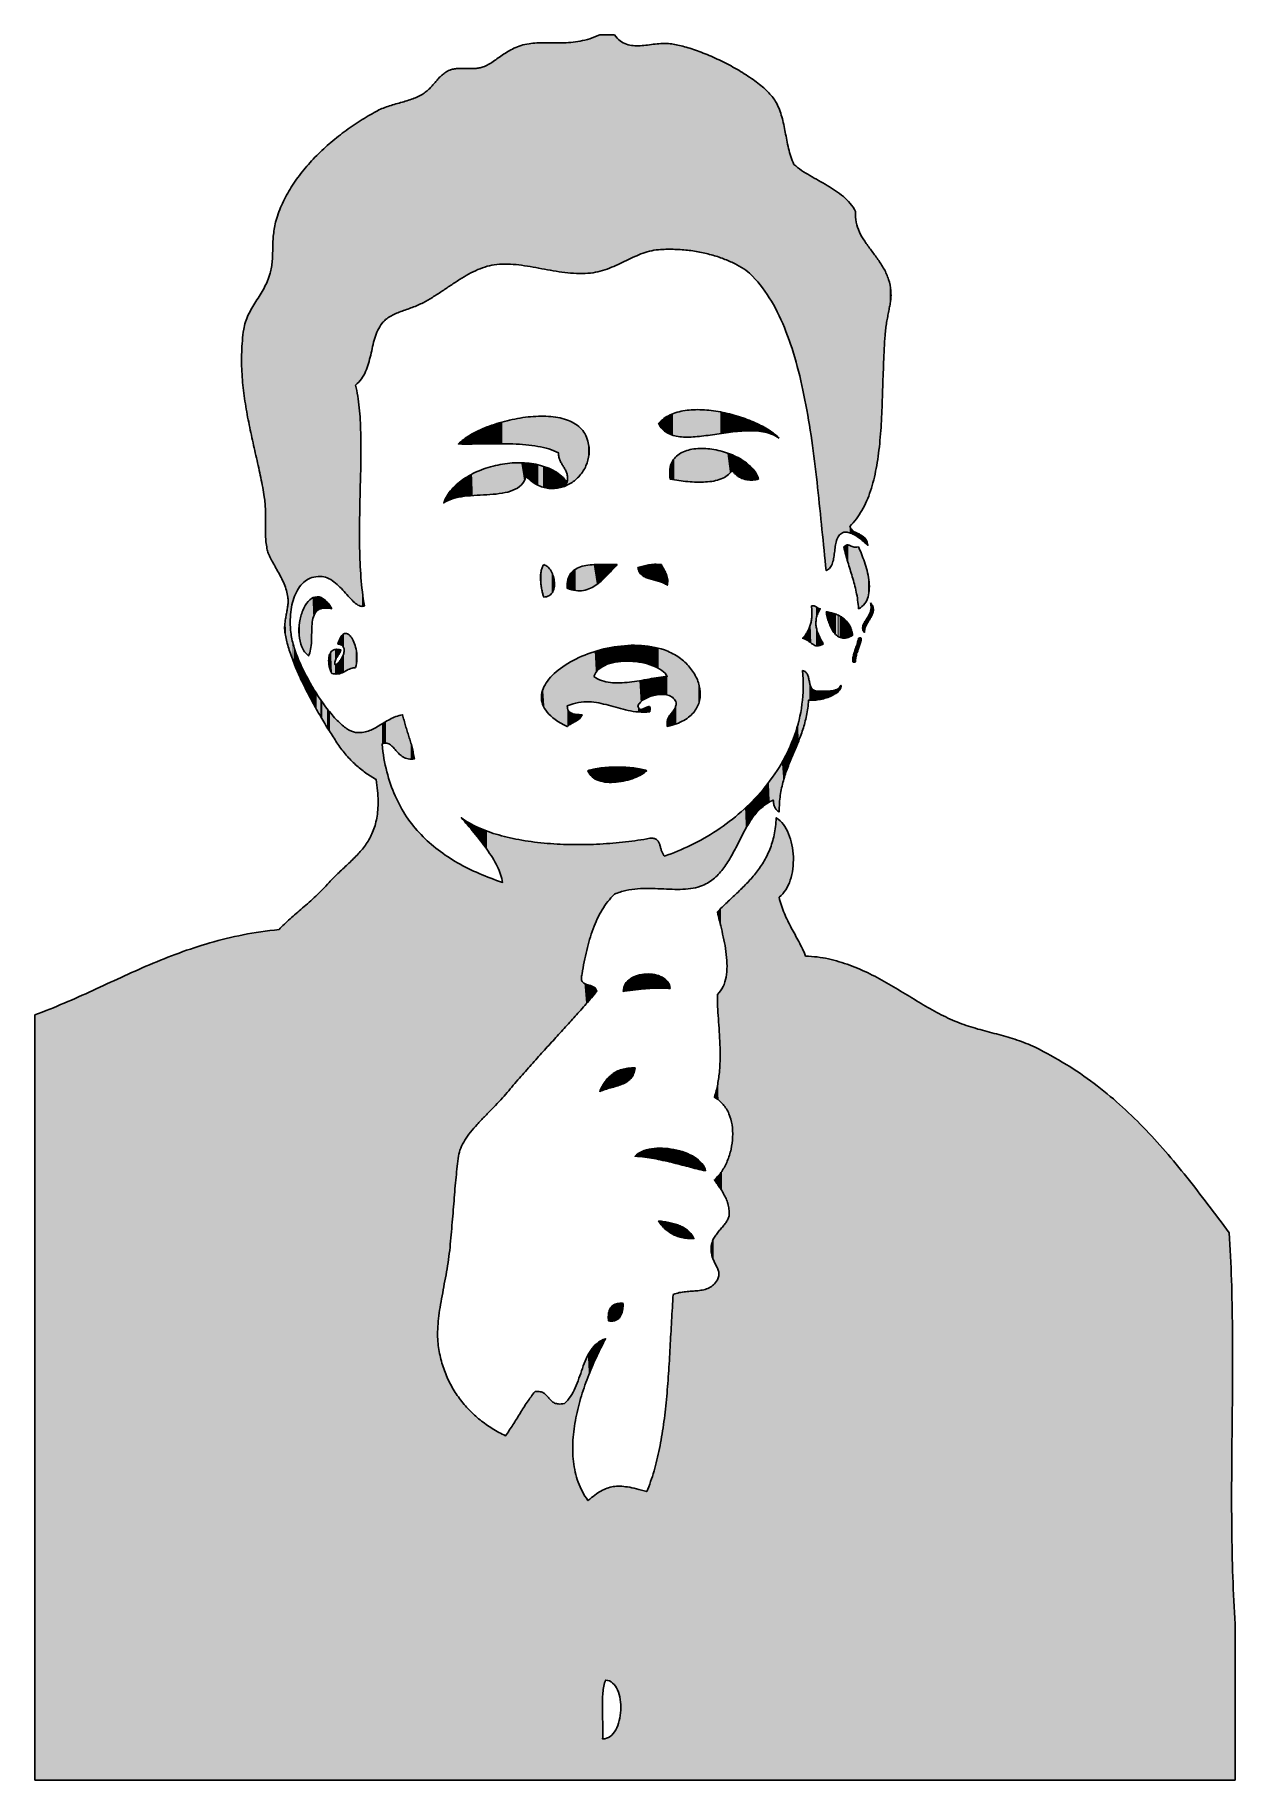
# Model space of a CAD drawing. Extents: x 37 to 179, y 37 to 242.
import ezdxf

# ---------------------------------------------------------------- set-up
doc = ezdxf.new("R2010")
doc.units = 0
doc.layers.add('LAYER_1', color=7, linetype='CONTINUOUS')

# ---------------------------------------------------------------- blocks, each defined once
blk = doc.blocks.new('*U2')
at = {"layer": 'LAYER_1', "color": 7}
for points in [[(111.17, 196.05), (110.73, 196.7), (111.17, 197.11)], [(111.34, 195.91), (111.17, 197.11), (111.34, 197.26)], [(111.17, 196.05), (111.17, 197.11), (111.34, 195.91)], [(111.74, 195.59), (111.34, 197.26), (111.74, 197.5)], [(111.34, 195.91), (111.34, 197.26), (111.74, 195.59)], [(112.08, 195.45), (111.74, 197.5), (112.08, 197.69)], [(111.74, 195.59), (111.74, 197.5), (112.08, 195.45)], [(112.43, 195.29), (112.08, 197.69), (112.43, 197.83)], [(112.08, 195.45), (112.08, 197.69), (112.43, 195.29)], [(112.91, 195.19), (112.43, 197.83), (112.91, 198.01)], [(112.43, 195.29), (112.43, 197.83), (112.91, 195.19)], [(113.22, 195.13), (112.91, 198.01), (113.22, 198.07)], [(112.91, 195.19), (112.91, 198.01), (113.22, 195.13)], [(113.84, 195.1), (113.22, 198.07), (113.84, 198.2)], [(113.22, 195.13), (113.22, 198.07), (113.84, 195.1)], [(114.1, 195.08), (113.84, 198.2), (114.1, 198.23)], [(113.84, 195.1), (113.84, 198.2), (114.1, 195.08)], [(114.82, 195.11), (114.1, 198.23), (114.82, 198.3)], [(121.29, 195.84), (121.29, 197.1), (122.07, 195.81)], [(122.07, 195.81), (122.07, 196.78), (122.29, 195.81)], [(122.29, 195.81), (122.29, 196.67), (122.94, 195.71)], [(122.94, 195.71), (122.94, 196.35), (123.24, 195.67)], [(123.24, 195.67), (123.24, 196.18), (123.72, 195.52)], [(123.72, 195.52), (123.72, 195.91), (124.11, 195.4)], [(124.11, 195.4), (124.11, 195.63), (124.38, 195.26)], [(124.38, 195.26), (124.38, 195.44), (124.91, 194.97)]]:
    blk.add_solid(points, dxfattribs=at)
at = {"layer": 'LAYER_1', "color": 7, "extrusion": (0, 0, -1)}
for points in [[(-114.1, 195.08), (-114.1, 198.23), (-114.82, 195.11)], [(-114.82, 195.11), (-114.82, 198.3), (-115.04, 195.12)], [(-115.04, 195.12), (-114.82, 198.3), (-115.04, 198.3)], [(-115.04, 195.12), (-115.04, 198.3), (-115.86, 195.22)], [(-115.86, 195.22), (-115.04, 198.3), (-115.86, 198.3)], [(-115.86, 195.22), (-115.86, 198.3), (-116.92, 195.35)], [(-116.92, 195.35), (-115.86, 198.3), (-116.92, 198.21)], [(-116.92, 195.35), (-116.92, 198.21), (-117.07, 195.37)], [(-117.07, 195.37), (-116.92, 198.21), (-117.07, 198.18)], [(-117.07, 195.37), (-117.07, 198.18), (-118, 195.5)], [(-118, 195.5), (-117.07, 198.18), (-118, 198.04)], [(-118, 195.5), (-118, 198.04), (-119.07, 195.65)], [(-119.07, 195.65), (-118, 198.04), (-119.07, 197.81)], [(-119.07, 195.65), (-119.07, 197.81), (-119.2, 195.67)], [(-119.2, 195.67), (-119.07, 197.81), (-119.2, 197.77)], [(-119.2, 195.67), (-119.2, 197.77), (-120.12, 195.77)], [(-120.12, 195.77), (-119.2, 197.77), (-120.12, 197.51)], [(-120.12, 195.77), (-120.12, 197.51), (-120.25, 195.78)], [(-120.25, 195.78), (-120.12, 197.51), (-120.25, 197.46)], [(-120.25, 195.78), (-120.25, 197.46), (-121.12, 195.83)], [(-121.12, 195.83), (-120.25, 197.46), (-121.12, 197.17)], [(-121.12, 195.83), (-121.12, 197.17), (-121.29, 195.84)], [(-121.29, 195.84), (-121.12, 197.17), (-121.29, 197.1)], [(-122.07, 195.81), (-121.29, 197.1), (-122.07, 196.78)], [(-122.29, 195.81), (-122.07, 196.78), (-122.29, 196.67)], [(-122.94, 195.71), (-122.29, 196.67), (-122.94, 196.35)], [(-123.24, 195.67), (-122.94, 196.35), (-123.24, 196.18)], [(-123.72, 195.52), (-123.24, 196.18), (-123.72, 195.91)], [(-124.11, 195.4), (-123.72, 195.91), (-124.11, 195.63)], [(-124.38, 195.26), (-124.11, 195.63), (-124.38, 195.44)]]:
    blk.add_solid(points, dxfattribs=at)
blk = doc.blocks.new('*U3')
at = {"layer": 'LAYER_1', "color": 7}
for points in [[(92.91, 194.29), (92.34, 196.85), (92.91, 197.01)], [(93, 194.29), (92.91, 197.01), (93, 197.03)], [(92.91, 194.29), (92.91, 197.01), (93, 194.29)], [(93.24, 194.28), (93, 197.03), (93.24, 197.08)], [(93, 194.29), (93, 197.03), (93.24, 194.28)], [(93.6, 194.28), (93.24, 197.08), (93.6, 197.16)], [(93.24, 194.28), (93.24, 197.08), (93.6, 194.28)], [(94.13, 194.25), (93.6, 197.16), (94.13, 197.27)], [(93.6, 194.28), (93.6, 197.16), (93.6, 194.28)], [(93.6, 194.28), (93.6, 197.16), (93.6, 197.16)], [(93.6, 194.28), (93.6, 197.16), (94.13, 194.25)], [(94.13, 194.25), (94.13, 197.27), (94.14, 194.25)], [(94.14, 194.25), (94.13, 197.27), (94.14, 197.27)], [(94.38, 194.23), (94.14, 197.27), (94.38, 197.31)], [(94.14, 194.25), (94.14, 197.27), (94.38, 194.23)], [(94.58, 194.22), (94.38, 197.31), (94.58, 197.33)], [(94.38, 194.23), (94.38, 197.31), (94.58, 194.22)], [(94.93, 194.2), (94.58, 197.33), (94.93, 197.38)], [(94.58, 194.22), (94.58, 197.33), (94.93, 194.2)], [(95.11, 194.19), (94.93, 197.38), (95.11, 197.41)], [(94.93, 194.2), (94.93, 197.38), (95.11, 194.19)], [(95.16, 194.18), (95.11, 197.41), (95.16, 197.42)], [(95.11, 194.19), (95.11, 197.41), (95.16, 194.18)], [(95.38, 194.15), (95.16, 197.42), (95.38, 197.45)], [(95.16, 194.18), (95.16, 197.42), (95.38, 194.15)], [(95.5, 194.14), (95.38, 197.45), (95.5, 197.46)], [(95.38, 194.15), (95.38, 197.45), (95.5, 194.14)], [(95.79, 194.1), (95.5, 197.46), (95.79, 197.48)], [(95.5, 194.14), (95.5, 197.46), (95.79, 194.1)], [(96.45, 194.01), (95.79, 197.48), (96.45, 197.53)], [(95.79, 194.1), (95.79, 197.48), (96.45, 194.01)], [(96.45, 194.01), (96.45, 197.53), (96.53, 194)], [(96.53, 194), (96.45, 197.53), (96.53, 197.53)], [(96.53, 194), (96.53, 197.53), (96.57, 193.99)], [(96.57, 193.99), (96.53, 197.53), (96.57, 197.53)], [(96.6, 193.99), (96.57, 197.53), (96.6, 197.54)], [(96.57, 193.99), (96.57, 197.53), (96.6, 193.99)], [(96.6, 193.99), (96.6, 197.54), (97.13, 193.86)], [(97.13, 193.86), (97.13, 197.53), (97.58, 193.76)], [(97.58, 193.76), (97.58, 197.52), (97.78, 193.71)], [(97.78, 193.71), (97.78, 197.52), (97.82, 193.7)], [(97.82, 193.7), (97.82, 197.51), (97.82, 193.7)], [(97.82, 193.7), (97.82, 197.51), (98.5, 193.43)], [(98.5, 193.43), (98.5, 197.43), (98.5, 193.43)], [(98.5, 193.43), (98.5, 197.43), (98.88, 193.27)], [(98.88, 193.27), (98.88, 197.38), (98.96, 193.24)], [(98.96, 193.24), (98.96, 197.36), (99.01, 192.73)], [(99.01, 192.73), (99.01, 197.35), (99.15, 192.3)], [(99.15, 192.3), (99.15, 197.32), (99.17, 192.27)], [(99.17, 192.27), (99.17, 197.31), (99.32, 191.99)], [(99.32, 191.99), (99.32, 197.27), (99.35, 191.93)], [(99.35, 191.93), (99.35, 197.27), (99.56, 191.59)], [(99.56, 191.59), (99.56, 197.21), (99.77, 191.23)], [(99.77, 191.23), (99.77, 197.16), (99.81, 191.13)], [(99.81, 191.13), (99.81, 197.15), (99.89, 190.93)], [(99.89, 190.93), (99.89, 197.13), (99.93, 190.83)], [(99.93, 190.83), (99.93, 197.11), (100, 190.46)], [(100, 190.46), (100, 197.08), (100.02, 190.36)], [(87.91, 194.28), (87.82, 194.82), (87.91, 194.87)], [(87.95, 194.28), (87.91, 194.87), (87.95, 194.9)], [(87.91, 194.28), (87.91, 194.87), (87.95, 194.28)], [(88.61, 194.27), (87.95, 194.9), (88.61, 195.34)], [(87.95, 194.28), (87.95, 194.9), (88.61, 194.27)], [(88.8, 194.27), (88.61, 195.34), (88.8, 195.44)], [(88.61, 194.27), (88.61, 195.34), (88.8, 194.27)], [(88.89, 194.27), (88.8, 195.44), (88.89, 195.48)], [(89.39, 194.28), (88.89, 195.48), (89.39, 195.75)], [(89.53, 194.28), (89.39, 195.75), (89.53, 195.83)], [(89.9, 194.29), (89.53, 195.83), (89.9, 195.99)], [(90.42, 194.29), (89.9, 195.99), (90.42, 196.21)], [(90.58, 194.29), (90.42, 196.21), (90.58, 196.28)], [(90.9, 194.29), (90.58, 196.28), (90.9, 196.39)], [(90.98, 194.29), (90.9, 196.39), (90.98, 196.42)], [(91.71, 194.3), (90.98, 196.42), (91.71, 196.67)], [(92.03, 194.3), (91.71, 196.67), (92.03, 196.76)], [(92.1, 194.3), (92.03, 196.76), (92.1, 196.78)], [(92.03, 194.3), (92.03, 196.76), (92.1, 194.3)], [(92.34, 194.3), (92.1, 196.78), (92.34, 196.85)], [(92.1, 194.3), (92.1, 196.78), (92.34, 194.3)], [(92.34, 194.3), (92.34, 196.85), (92.91, 194.29)], [(87.82, 194.28), (87.2, 194.28), (87.82, 194.82)], [(87.82, 194.28), (87.82, 194.82), (87.91, 194.28)], [(88.89, 188.21), (88.8, 190.74), (88.89, 190.79)], [(89.39, 188.25), (88.89, 190.79), (89.39, 191.01)], [(89.53, 188.26), (89.39, 191.01), (89.53, 191.08)], [(89.9, 188.28), (89.53, 191.08), (89.9, 191.24)], [(90.42, 188.31), (89.9, 191.24), (90.42, 191.41)], [(90.58, 188.32), (90.42, 191.41), (90.58, 191.47)], [(90.9, 188.33), (90.58, 191.47), (90.9, 191.57)], [(90.98, 188.34), (90.9, 191.57), (90.98, 191.6)], [(91.71, 188.42), (90.98, 191.6), (91.71, 191.77)], [(92.03, 188.46), (91.71, 191.77), (92.03, 191.84)], [(92.1, 188.47), (92.03, 191.84), (92.1, 191.86)], [(92.34, 188.49), (92.1, 191.86), (92.34, 191.9)], [(92.91, 188.61), (92.34, 191.9), (92.91, 191.97)], [(93, 188.63), (92.91, 191.97), (93, 191.99)], [(93.24, 188.71), (93, 191.99), (93.24, 192.02)], [(93.6, 188.83), (93.24, 192.02), (93.6, 192.04)], [(94.13, 189.1), (93.6, 192.04), (94.13, 192.06)], [(93.6, 188.83), (93.6, 192.04), (93.6, 192.04)], [(94.14, 189.1), (94.13, 192.06), (94.14, 192.06)], [(94.38, 189.3), (94.14, 192.06), (94.38, 192.07)], [(95.16, 190.47), (95.16, 192.03), (95.38, 190.28)], [(95.38, 190.28), (95.38, 192.02), (95.5, 190.16)], [(95.5, 190.16), (95.5, 192.01), (95.79, 189.9)], [(95.79, 189.9), (95.79, 191.96), (96.45, 189.48)], [(96.45, 189.48), (96.45, 191.85), (96.53, 189.44)], [(96.53, 189.44), (96.53, 191.83), (96.57, 189.43)], [(96.57, 189.43), (96.57, 191.83), (96.6, 189.42)], [(96.6, 189.42), (96.6, 191.82), (97.13, 189.2)], [(97.13, 189.2), (97.13, 191.66), (97.58, 189.11)], [(97.58, 189.11), (97.58, 191.52), (97.78, 189.07)], [(97.78, 189.07), (97.78, 191.42), (97.82, 189.06)], [(97.82, 189.06), (97.82, 191.41), (97.82, 189.06)], [(97.82, 189.06), (97.82, 191.4), (98.5, 189.04)], [(86.42, 187.81), (85.98, 188.35), (86.42, 188.94)], [(86.57, 187.87), (86.42, 188.94), (86.57, 189.09)], [(87.12, 187.98), (86.57, 189.09), (87.12, 189.64)], [(87.2, 187.99), (87.12, 189.64), (87.2, 189.7)], [(87.82, 188.11), (87.2, 189.7), (87.82, 190.16)], [(87.91, 188.13), (87.82, 190.16), (87.91, 190.22)], [(87.95, 188.13), (87.91, 190.22), (87.95, 190.25)], [(88.61, 188.19), (87.95, 190.25), (88.61, 190.63)], [(88.8, 188.2), (88.61, 190.63), (88.8, 190.74)], [(100.02, 189.47), (100, 189.78), (100.02, 190.36)], [(85.98, 187.65), (85.86, 188.18), (85.98, 188.35)]]:
    blk.add_solid(points, dxfattribs=at)
at = {"layer": 'LAYER_1', "color": 7, "extrusion": (0, 0, -1)}
for points in [[(-97.13, 193.86), (-96.6, 197.54), (-97.13, 197.53)], [(-97.58, 193.76), (-97.13, 197.53), (-97.58, 197.52)], [(-97.78, 193.71), (-97.58, 197.52), (-97.78, 197.52)], [(-97.82, 193.7), (-97.78, 197.52), (-97.82, 197.51)], [(-97.82, 193.7), (-97.82, 197.51), (-97.82, 197.51)], [(-98.5, 193.43), (-97.82, 197.51), (-98.5, 197.43)], [(-98.5, 193.43), (-98.5, 197.43), (-98.5, 197.43)], [(-98.88, 193.27), (-98.5, 197.43), (-98.88, 197.38)], [(-98.96, 193.24), (-98.88, 197.38), (-98.96, 197.36)], [(-99.01, 192.73), (-98.96, 197.36), (-99.01, 197.35)], [(-99.15, 192.3), (-99.01, 197.35), (-99.15, 197.32)], [(-99.17, 192.27), (-99.15, 197.32), (-99.17, 197.31)], [(-99.32, 191.99), (-99.17, 197.31), (-99.32, 197.27)], [(-99.35, 191.93), (-99.32, 197.27), (-99.35, 197.27)], [(-99.56, 191.59), (-99.35, 197.27), (-99.56, 197.21)], [(-99.77, 191.23), (-99.56, 197.21), (-99.77, 197.16)], [(-99.81, 191.13), (-99.77, 197.16), (-99.81, 197.15)], [(-99.89, 190.93), (-99.81, 197.15), (-99.89, 197.13)], [(-99.93, 190.83), (-99.89, 197.13), (-99.93, 197.11)], [(-100, 190.46), (-99.93, 197.11), (-100, 197.08)], [(-100.02, 190.36), (-100, 197.08), (-100.02, 197.07)], [(-100.02, 189.47), (-100.02, 197.07), (-100.41, 189.67)], [(-100.41, 189.67), (-100.02, 197.07), (-100.41, 196.89)], [(-88.8, 194.27), (-88.8, 195.44), (-88.89, 194.27)], [(-88.89, 194.27), (-88.89, 195.48), (-89.39, 194.28)], [(-89.39, 194.28), (-89.39, 195.75), (-89.53, 194.28)], [(-89.53, 194.28), (-89.53, 195.83), (-89.9, 194.29)], [(-89.9, 194.29), (-89.9, 195.99), (-90.42, 194.29)], [(-90.42, 194.29), (-90.42, 196.21), (-90.58, 194.29)], [(-90.58, 194.29), (-90.58, 196.28), (-90.9, 194.29)], [(-90.9, 194.29), (-90.9, 196.39), (-90.98, 194.29)], [(-90.98, 194.29), (-90.98, 196.42), (-91.71, 194.3)], [(-91.71, 194.3), (-91.71, 196.67), (-92.03, 194.3)], [(-100.41, 189.67), (-100.41, 196.89), (-100.78, 189.94)], [(-100.78, 189.94), (-100.41, 196.89), (-100.78, 196.73)], [(-100.78, 189.94), (-100.78, 196.73), (-100.96, 190.07)], [(-100.96, 190.07), (-100.78, 196.73), (-100.96, 196.6)], [(-100.96, 190.07), (-100.96, 196.6), (-101.45, 190.55)], [(-101.45, 190.55), (-100.96, 196.6), (-101.45, 196.24)], [(-101.45, 190.55), (-101.45, 196.24), (-101.51, 190.64)], [(-101.51, 190.64), (-101.45, 196.24), (-101.51, 196.19)], [(-101.51, 190.64), (-101.51, 196.19), (-101.86, 191.11)], [(-101.86, 191.11), (-101.51, 196.19), (-101.86, 195.75)], [(-101.86, 191.11), (-101.86, 195.75), (-102.07, 191.49)], [(-102.07, 191.49), (-101.86, 195.75), (-102.07, 195.49)], [(-102.07, 191.49), (-102.07, 195.49), (-102.19, 191.72)], [(-102.19, 191.72), (-102.07, 195.49), (-102.19, 195.19)], [(-102.19, 191.72), (-102.19, 195.19), (-102.42, 192.38)], [(-102.42, 192.38), (-102.19, 195.19), (-102.42, 194.62)], [(-102.42, 192.38), (-102.42, 194.62), (-102.43, 192.39)], [(-102.43, 192.39), (-102.42, 194.62), (-102.43, 194.61)], [(-102.43, 192.39), (-102.43, 194.61), (-102.55, 193.1)], [(-102.55, 193.1), (-102.43, 194.61), (-102.55, 193.87)], [(-102.55, 193.1), (-102.55, 193.87), (-102.55, 193.85)], [(-88.89, 188.21), (-88.89, 190.79), (-89.39, 188.25)], [(-89.39, 188.25), (-89.39, 191.01), (-89.53, 188.26)], [(-89.53, 188.26), (-89.53, 191.08), (-89.9, 188.28)], [(-89.9, 188.28), (-89.9, 191.24), (-90.42, 188.31)], [(-90.42, 188.31), (-90.42, 191.41), (-90.58, 188.32)], [(-90.58, 188.32), (-90.58, 191.47), (-90.9, 188.33)], [(-90.9, 188.33), (-90.9, 191.57), (-90.98, 188.34)], [(-90.98, 188.34), (-90.98, 191.6), (-91.71, 188.42)], [(-91.71, 188.42), (-91.71, 191.77), (-92.03, 188.46)], [(-92.03, 188.46), (-92.03, 191.84), (-92.1, 188.47)], [(-92.1, 188.47), (-92.1, 191.86), (-92.34, 188.49)], [(-92.34, 188.49), (-92.34, 191.9), (-92.91, 188.61)], [(-92.91, 188.61), (-92.91, 191.97), (-93, 188.63)], [(-93, 188.63), (-93, 191.99), (-93.24, 188.71)], [(-93.24, 188.71), (-93.24, 192.02), (-93.6, 188.83)], [(-93.6, 188.83), (-93.6, 192.04), (-93.6, 188.83)], [(-93.6, 188.83), (-93.6, 192.04), (-94.13, 189.1)], [(-94.13, 189.1), (-94.13, 192.06), (-94.14, 189.1)], [(-94.14, 189.1), (-94.14, 192.06), (-94.38, 189.3)], [(-94.38, 189.3), (-94.38, 192.07), (-94.58, 189.45)], [(-94.58, 189.45), (-94.38, 192.07), (-94.58, 192.06)], [(-94.58, 189.45), (-94.58, 192.06), (-94.93, 189.91)], [(-94.93, 189.91), (-94.58, 192.06), (-94.93, 192.04)], [(-94.93, 189.91), (-94.93, 192.04), (-95.11, 190.36)], [(-95.11, 190.36), (-94.93, 192.04), (-95.11, 192.03)], [(-95.11, 190.36), (-95.11, 192.03), (-95.16, 190.47)], [(-95.16, 190.47), (-95.11, 192.03), (-95.16, 192.03)], [(-95.38, 190.28), (-95.16, 192.03), (-95.38, 192.02)], [(-95.5, 190.16), (-95.38, 192.02), (-95.5, 192.01)], [(-95.79, 189.9), (-95.5, 192.01), (-95.79, 191.96)], [(-96.45, 189.48), (-95.79, 191.96), (-96.45, 191.85)], [(-96.53, 189.44), (-96.45, 191.85), (-96.53, 191.83)], [(-96.57, 189.43), (-96.53, 191.83), (-96.57, 191.83)], [(-96.6, 189.42), (-96.57, 191.83), (-96.6, 191.82)], [(-97.13, 189.2), (-96.6, 191.82), (-97.13, 191.66)], [(-97.58, 189.11), (-97.13, 191.66), (-97.58, 191.52)], [(-97.78, 189.07), (-97.58, 191.52), (-97.78, 191.42)], [(-97.82, 189.06), (-97.78, 191.42), (-97.82, 191.41)], [(-97.82, 189.06), (-97.82, 191.41), (-97.82, 191.4)], [(-98.5, 189.04), (-97.82, 191.4), (-98.5, 191.08)], [(-98.5, 189.04), (-98.5, 191.08), (-98.5, 189.05)], [(-98.5, 189.05), (-98.5, 191.08), (-98.5, 191.08)], [(-98.5, 189.05), (-98.5, 191.08), (-98.88, 189.1)], [(-98.88, 189.1), (-98.5, 191.08), (-98.88, 190.81)], [(-98.88, 189.1), (-98.88, 190.81), (-98.96, 189.12)], [(-98.96, 189.12), (-98.88, 190.81), (-98.96, 190.75)], [(-86.42, 187.81), (-86.42, 188.94), (-86.57, 187.87)], [(-86.57, 187.87), (-86.57, 189.09), (-87.12, 187.98)], [(-87.12, 187.98), (-87.12, 189.64), (-87.2, 187.99)], [(-87.2, 187.99), (-87.2, 189.7), (-87.82, 188.11)], [(-87.82, 188.11), (-87.82, 190.16), (-87.91, 188.13)], [(-87.91, 188.13), (-87.91, 190.22), (-87.95, 188.13)], [(-87.95, 188.13), (-87.95, 190.25), (-88.61, 188.19)], [(-88.61, 188.19), (-88.61, 190.63), (-88.8, 188.2)], [(-88.8, 188.2), (-88.8, 190.74), (-88.89, 188.21)], [(-98.96, 189.12), (-98.96, 190.75), (-99.01, 189.12)], [(-99.01, 189.12), (-98.96, 190.75), (-99.01, 190.72)], [(-99.01, 189.12), (-99.01, 190.72), (-99.15, 189.15)], [(-99.15, 189.15), (-99.01, 190.72), (-99.15, 190.62)], [(-99.15, 189.15), (-99.15, 190.62), (-99.17, 189.15)], [(-99.17, 189.15), (-99.15, 190.62), (-99.17, 190.61)], [(-99.17, 189.15), (-99.17, 190.61), (-99.32, 189.2)], [(-99.32, 189.2), (-99.17, 190.61), (-99.32, 190.5)], [(-99.32, 189.2), (-99.32, 190.5), (-99.35, 189.21)], [(-99.35, 189.21), (-99.32, 190.5), (-99.35, 190.47)], [(-99.35, 189.21), (-99.35, 190.47), (-99.56, 189.28)], [(-99.56, 189.28), (-99.35, 190.47), (-99.56, 190.24)], [(-99.56, 189.28), (-99.56, 190.24), (-99.77, 189.35)], [(-99.77, 189.35), (-99.56, 190.24), (-99.77, 190.03)], [(-99.77, 189.35), (-99.77, 190.03), (-99.81, 189.36)], [(-99.81, 189.36), (-99.77, 190.03), (-99.81, 189.98)], [(-99.81, 189.36), (-99.81, 189.98), (-99.89, 189.4)], [(-99.89, 189.4), (-99.81, 189.98), (-99.89, 189.9)], [(-99.89, 189.4), (-99.89, 189.9), (-99.93, 189.42)], [(-99.93, 189.42), (-99.89, 189.9), (-99.93, 189.86)], [(-99.93, 189.42), (-99.93, 189.86), (-100, 189.46)], [(-100, 189.46), (-99.93, 189.86), (-100, 189.78)], [(-100, 189.46), (-100, 189.78), (-100.02, 189.47)], [(-85.86, 187.58), (-85.47, 187.36), (-85.86, 188.18)], [(-85.86, 187.58), (-85.86, 188.18), (-85.98, 187.65)], [(-85.98, 187.65), (-85.98, 188.35), (-86.42, 187.81)]]:
    blk.add_solid(points, dxfattribs=at)
blk = doc.blocks.new('*U4')
at = {"layer": 'LAYER_1', "color": 7}
for points in [[(132.73, 181.26), (132.52, 182.17), (132.73, 182.35)], [(132.73, 181.26), (132.73, 182.35), (132.74, 181.26)], [(132.74, 181.26), (132.73, 182.35), (132.74, 182.35)], [(132.91, 180.64), (132.74, 182.35), (132.91, 182.42)], [(132.74, 181.26), (132.74, 182.35), (132.91, 180.64)], [(132.91, 180.64), (132.91, 182.42), (132.98, 180.39)], [(132.98, 180.39), (132.98, 182.41), (133.06, 180.13)], [(133.06, 180.13), (133.06, 182.4), (133.22, 179.63)], [(133.22, 179.63), (133.22, 182.34), (133.25, 179.53)], [(133.25, 179.53), (133.25, 182.32), (133.39, 179.07)], [(133.39, 179.07), (133.39, 182.25), (133.51, 178.67)], [(133.51, 178.67), (133.51, 182.21), (133.6, 178.34)], [(133.6, 178.34), (133.6, 182.18), (133.76, 177.79)], [(133.76, 177.79), (133.76, 182.16), (133.88, 177.27)], [(133.97, 176.88), (133.88, 182.14), (133.97, 182.15)], [(133.88, 177.27), (133.88, 182.14), (133.97, 176.88)], [(134.14, 175.93), (133.97, 182.15), (134.14, 182.16)], [(133.97, 176.88), (133.97, 182.15), (134.14, 175.93)], [(134.25, 174.91), (134.14, 182.16), (134.25, 182.17)], [(134.14, 175.93), (134.14, 182.16), (134.25, 174.91)]]:
    blk.add_solid(points, dxfattribs=at)
at = {"layer": 'LAYER_1', "color": 7, "extrusion": (0, 0, -1)}
for points in [[(-132.98, 180.39), (-132.91, 182.42), (-132.98, 182.41)], [(-133.06, 180.13), (-132.98, 182.41), (-133.06, 182.4)], [(-133.22, 179.63), (-133.06, 182.4), (-133.22, 182.34)], [(-133.25, 179.53), (-133.22, 182.34), (-133.25, 182.32)], [(-133.39, 179.07), (-133.25, 182.32), (-133.39, 182.25)], [(-133.51, 178.67), (-133.39, 182.25), (-133.51, 182.21)], [(-133.6, 178.34), (-133.51, 182.21), (-133.6, 182.18)], [(-133.76, 177.79), (-133.6, 182.18), (-133.76, 182.16)], [(-133.88, 177.27), (-133.76, 182.16), (-133.88, 182.14)], [(-134.25, 174.91), (-134.25, 182.17), (-134.59, 175.14)], [(-134.59, 175.14), (-134.25, 182.17), (-134.59, 181.37)], [(-134.59, 175.14), (-134.59, 181.37), (-134.65, 175.18)], [(-134.65, 175.18), (-134.59, 181.37), (-134.65, 181.2)], [(-134.65, 175.18), (-134.65, 181.2), (-134.94, 175.48)], [(-134.94, 175.48), (-134.65, 181.2), (-134.94, 180.42)], [(-134.94, 175.48), (-134.94, 180.42), (-134.97, 175.51)], [(-134.97, 175.51), (-134.94, 180.42), (-134.97, 180.32)], [(-134.97, 175.51), (-134.97, 180.32), (-135.2, 175.9)], [(-135.2, 175.9), (-134.97, 180.32), (-135.2, 179.52)], [(-135.2, 175.9), (-135.2, 179.52), (-135.24, 176)], [(-135.24, 176), (-135.2, 179.52), (-135.24, 179.39)], [(-135.24, 176), (-135.24, 179.39), (-135.36, 176.31)], [(-135.36, 176.31), (-135.24, 179.39), (-135.36, 178.85)], [(-135.36, 176.31), (-135.36, 178.85), (-135.37, 176.32)], [(-135.37, 176.32), (-135.36, 178.85), (-135.37, 178.82)], [(-135.37, 176.32), (-135.37, 178.82), (-135.45, 176.71)], [(-135.45, 176.71), (-135.37, 178.82), (-135.45, 178.32)], [(-135.45, 176.71), (-135.45, 178.32), (-135.47, 176.79)], [(-135.47, 176.79), (-135.45, 178.32), (-135.47, 178.15)], [(-135.47, 176.79), (-135.47, 178.15), (-135.51, 177.19)], [(-135.51, 177.19), (-135.47, 178.15), (-135.51, 177.79)], [(-135.51, 177.19), (-135.51, 177.79), (-135.51, 177.28)]]:
    blk.add_solid(points, dxfattribs=at)
blk = doc.blocks.new('*U5')
at = {"layer": 'LAYER_1', "color": 7}
for points in [[(96.86, 178.22), (96.85, 178.76), (96.86, 178.85)], [(96.87, 178.09), (96.86, 178.85), (96.87, 179.02)], [(96.86, 178.22), (96.86, 178.85), (96.87, 178.09)], [(96.91, 177.74), (96.87, 179.02), (96.91, 179.27)], [(96.87, 178.09), (96.87, 179.02), (96.91, 177.74)], [(96.96, 177.4), (96.91, 179.3), (96.96, 179.51)], [(96.91, 177.67), (96.91, 179.27), (96.91, 179.3)], [(96.91, 177.67), (96.91, 179.3), (96.96, 177.4)], [(96.91, 177.74), (96.91, 179.27), (96.91, 177.67)], [(97, 177.15), (96.96, 179.51), (97, 179.64)], [(96.96, 177.4), (96.96, 179.51), (97, 177.15)], [(97.03, 177.03), (97, 179.64), (97.03, 179.73)], [(97, 177.15), (97, 179.64), (97.03, 177.03)], [(97.11, 176.68), (97.03, 179.73), (97.11, 179.9)], [(97.03, 177.03), (97.03, 179.73), (97.11, 176.68)], [(97.12, 176.65), (97.11, 179.9), (97.12, 179.92)], [(97.11, 176.68), (97.11, 179.9), (97.12, 176.65)], [(97.24, 176.29), (97.12, 179.92), (97.24, 180.1)], [(97.12, 176.65), (97.12, 179.92), (97.24, 176.29)]]:
    blk.add_solid(points, dxfattribs=at)
at = {"layer": 'LAYER_1', "color": 7, "extrusion": (0, 0, -1)}
for points in [[(-97.24, 176.29), (-97.24, 180.1), (-97.37, 176.3)], [(-97.37, 176.3), (-97.24, 180.1), (-97.37, 180.05)], [(-97.37, 176.3), (-97.37, 180.05), (-97.41, 176.3)], [(-97.41, 176.3), (-97.37, 180.05), (-97.41, 180.03)], [(-97.41, 176.3), (-97.41, 180.03), (-97.49, 176.31)], [(-97.49, 176.31), (-97.41, 180.03), (-97.49, 179.99)], [(-97.49, 176.31), (-97.49, 179.99), (-97.57, 176.33)], [(-97.57, 176.33), (-97.49, 179.99), (-97.57, 179.93)], [(-97.57, 176.33), (-97.57, 179.93), (-97.71, 176.37)], [(-97.71, 176.37), (-97.57, 179.93), (-97.71, 179.82)], [(-97.71, 176.37), (-97.71, 179.82), (-97.72, 176.38)], [(-97.72, 176.38), (-97.71, 179.82), (-97.72, 179.82)], [(-97.72, 176.38), (-97.72, 179.82), (-97.84, 176.44)], [(-97.84, 176.44), (-97.72, 179.82), (-97.84, 179.68)], [(-97.84, 176.44), (-97.84, 179.68), (-97.92, 176.49)], [(-97.92, 176.49), (-97.84, 179.68), (-97.92, 179.59)], [(-97.92, 176.49), (-97.92, 179.59), (-97.96, 176.51)], [(-97.96, 176.51), (-97.92, 179.59), (-97.96, 179.54)], [(-97.96, 176.51), (-97.96, 179.54), (-98.07, 176.6)], [(-98.07, 176.6), (-97.96, 179.54), (-98.07, 179.38)], [(-98.07, 176.6), (-98.07, 179.38), (-98.1, 176.64)], [(-98.1, 176.64), (-98.07, 179.38), (-98.1, 179.33)], [(-98.1, 176.64), (-98.1, 179.33), (-98.16, 176.71)], [(-98.16, 176.71), (-98.1, 179.33), (-98.16, 179.21)], [(-98.16, 176.71), (-98.16, 179.21), (-98.24, 176.83)], [(-98.24, 176.83), (-98.16, 179.21), (-98.24, 179.04)], [(-98.24, 176.83), (-98.24, 179.04), (-98.25, 176.84)], [(-98.25, 176.84), (-98.24, 179.04), (-98.25, 179.03)], [(-98.25, 176.84), (-98.25, 179.03), (-98.36, 177.07)], [(-98.36, 177.07), (-98.25, 179.03), (-98.36, 178.71)], [(-98.36, 177.07), (-98.36, 178.71), (-98.37, 177.09)], [(-98.37, 177.09), (-98.36, 178.71), (-98.37, 178.68)], [(-98.37, 177.09), (-98.37, 178.68), (-98.44, 177.35)], [(-98.44, 177.35), (-98.37, 178.68), (-98.44, 178.38)], [(-98.44, 177.35), (-98.44, 178.38), (-98.45, 177.38)], [(-98.45, 177.38), (-98.44, 178.38), (-98.45, 178.31)], [(-98.45, 177.38), (-98.45, 178.31), (-98.48, 177.67)], [(-98.48, 177.67), (-98.45, 178.31), (-98.48, 178.04)], [(-98.48, 177.67), (-98.48, 178.04), (-98.49, 177.7)]]:
    blk.add_solid(points, dxfattribs=at)
blk = doc.blocks.new('*U6')
at = {"layer": 'LAYER_1', "color": 7}
for points in [[(100.21, 177.25), (100.07, 178.34), (100.21, 178.74)], [(100.42, 177.18), (100.21, 178.74), (100.42, 179.08)], [(100.21, 177.25), (100.21, 178.74), (100.42, 177.18)], [(100.51, 177.15), (100.42, 179.08), (100.51, 179.18)], [(100.42, 177.18), (100.42, 179.08), (100.51, 177.15)], [(100.68, 177.11), (100.51, 179.18), (100.68, 179.36)], [(100.51, 177.15), (100.51, 179.18), (100.68, 177.11)], [(100.99, 177.05), (100.68, 179.36), (100.99, 179.58)], [(100.68, 177.11), (100.68, 179.36), (100.99, 177.05)], [(101, 177.05), (100.99, 179.58), (101, 179.59)], [(100.99, 177.05), (100.99, 179.58), (101, 177.05)], [(101.35, 177.03), (101, 179.59), (101.35, 179.76)], [(101, 177.05), (101, 179.59), (101.35, 177.03)], [(101.46, 177.02), (101.35, 179.76), (101.46, 179.8)], [(101.35, 177.03), (101.35, 179.76), (101.46, 177.02)], [(101.76, 177.05), (101.46, 179.8), (101.76, 179.9)], [(101.9, 177.06), (101.76, 179.9), (101.9, 179.93)], [(102.2, 177.14), (101.9, 179.93), (102.2, 180)], [(102.32, 177.17), (102.2, 180), (102.32, 180.02)], [(102.67, 177.3), (102.32, 180.02), (102.67, 180.07)], [(102.72, 177.32), (102.67, 180.07), (102.72, 180.07)], [(103.1, 177.52), (102.72, 180.07), (103.1, 180.09)], [(103.47, 177.76), (103.1, 180.09), (103.47, 180.11)], [(103.69, 177.93), (103.47, 180.11), (103.69, 180.13)], [(100.07, 177.3), (100, 177.89), (100.07, 178.34)], [(100, 177.33), (100, 177.87), (100, 177.89)], [(100, 177.33), (100, 177.89), (100.07, 177.3)], [(100.07, 177.3), (100.07, 178.34), (100.21, 177.25)]]:
    blk.add_solid(points, dxfattribs=at)
at = {"layer": 'LAYER_1', "color": 7, "extrusion": (0, 0, -1)}
for points in [[(-101.46, 177.02), (-101.46, 179.8), (-101.76, 177.05)], [(-101.76, 177.05), (-101.76, 179.9), (-101.9, 177.06)], [(-101.9, 177.06), (-101.9, 179.93), (-102.2, 177.14)], [(-102.2, 177.14), (-102.2, 180), (-102.32, 177.17)], [(-102.32, 177.17), (-102.32, 180.02), (-102.67, 177.3)], [(-102.67, 177.3), (-102.67, 180.07), (-102.72, 177.32)], [(-102.72, 177.32), (-102.72, 180.07), (-103.1, 177.52)], [(-103.1, 177.52), (-103.1, 180.09), (-103.47, 177.76)], [(-103.47, 177.76), (-103.47, 180.11), (-103.69, 177.93)], [(-103.69, 177.93), (-103.69, 180.13), (-103.82, 178.03)], [(-103.82, 178.03), (-103.69, 180.13), (-103.82, 180.13)], [(-103.82, 178.03), (-103.82, 180.13), (-104.15, 178.32)], [(-104.15, 178.32), (-103.82, 180.13), (-104.15, 180.13)], [(-104.15, 178.32), (-104.15, 180.13), (-104.77, 178.93)], [(-104.77, 178.93), (-104.15, 180.13), (-104.77, 180.12)], [(-104.77, 178.93), (-104.77, 180.12), (-104.77, 178.94)], [(-104.77, 178.94), (-104.77, 180.12), (-104.77, 180.12)], [(-104.77, 178.94), (-104.77, 180.12), (-105.35, 179.55)], [(-105.35, 179.55), (-104.77, 180.12), (-105.35, 180.11)], [(-105.35, 179.55), (-105.35, 180.11), (-105.88, 180.1)]]:
    blk.add_solid(points, dxfattribs=at)
blk = doc.blocks.new('*U7')
at = {"layer": 'LAYER_1', "color": 7}
for points in [[(108.37, 179.47), (108.3, 179.75), (108.37, 179.77)], [(108.48, 179.23), (108.37, 179.77), (108.48, 179.8)], [(108.37, 179.47), (108.37, 179.77), (108.48, 179.23)], [(108.61, 179.04), (108.48, 179.8), (108.61, 179.83)], [(108.48, 179.23), (108.48, 179.8), (108.61, 179.04)], [(108.61, 179.04), (108.61, 179.83), (108.62, 179.03)], [(108.62, 179.03), (108.61, 179.83), (108.62, 179.83)], [(108.8, 178.86), (108.62, 179.83), (108.8, 179.88)], [(108.62, 179.03), (108.62, 179.83), (108.8, 178.86)], [(108.92, 178.78), (108.8, 179.88), (108.92, 179.91)], [(108.8, 178.86), (108.8, 179.88), (108.92, 178.78)], [(109, 178.72), (108.92, 179.91), (109, 179.93)], [(108.92, 178.78), (108.92, 179.91), (109, 178.72)], [(109.23, 178.6), (109, 179.93), (109.23, 179.99)], [(109, 178.72), (109, 179.93), (109.23, 178.6)], [(109.47, 178.5), (109.23, 179.99), (109.47, 180.04)], [(109.23, 178.6), (109.23, 179.99), (109.23, 178.6)], [(109.23, 178.6), (109.23, 179.99), (109.23, 179.99)], [(109.23, 178.6), (109.23, 179.99), (109.47, 178.5)], [(109.55, 178.47), (109.47, 180.04), (109.55, 180.06)], [(109.47, 178.5), (109.47, 180.04), (109.55, 178.47)], [(109.73, 178.41), (109.55, 180.06), (109.73, 180.08)], [(109.55, 178.47), (109.55, 180.06), (109.73, 178.41)], [(109.89, 178.37), (109.73, 180.08), (109.89, 180.11)], [(109.73, 178.41), (109.73, 180.08), (109.89, 178.37)], [(110.25, 178.27), (109.89, 180.11), (110.25, 180.14)], [(109.89, 178.37), (109.89, 180.11), (110.25, 178.27)], [(110.25, 178.27), (110.25, 180.14), (110.28, 178.26)], [(110.28, 178.26), (110.28, 180.14), (110.64, 178.16)], [(110.64, 178.16), (110.64, 180.13), (110.82, 178.11)], [(110.82, 178.11), (110.82, 180.12), (111.07, 178.03)], [(111.07, 178.03), (111.07, 180.1), (111.08, 178.03)], [(111.08, 178.03), (111.08, 180.08), (111.19, 177.98)], [(111.19, 177.98), (111.19, 179.83), (111.33, 177.93)], [(111.33, 177.93), (111.33, 179.58), (111.33, 177.93)], [(111.33, 177.93), (111.33, 179.58), (111.47, 177.86)], [(111.47, 177.86), (111.47, 179.33), (111.56, 177.81)], [(111.56, 177.81), (111.56, 179.16), (111.6, 177.78)], [(111.6, 177.78), (111.6, 179.07), (111.71, 177.71)], [(111.71, 177.71), (111.71, 178.79), (111.76, 177.67)]]:
    blk.add_solid(points, dxfattribs=at)
at = {"layer": 'LAYER_1', "color": 7, "extrusion": (0, 0, -1)}
for points in [[(-110.28, 178.26), (-110.25, 180.14), (-110.28, 180.14)], [(-110.64, 178.16), (-110.28, 180.14), (-110.64, 180.13)], [(-110.82, 178.11), (-110.64, 180.13), (-110.82, 180.12)], [(-111.07, 178.03), (-110.82, 180.12), (-111.07, 180.1)], [(-111.08, 178.03), (-111.07, 180.1), (-111.08, 180.08)], [(-111.19, 177.98), (-111.08, 180.08), (-111.19, 179.83)], [(-111.33, 177.93), (-111.19, 179.83), (-111.33, 179.58)], [(-111.33, 177.93), (-111.33, 179.58), (-111.33, 179.58)], [(-111.47, 177.86), (-111.33, 179.58), (-111.47, 179.33)], [(-111.56, 177.81), (-111.47, 179.33), (-111.56, 179.16)], [(-111.6, 177.78), (-111.56, 179.16), (-111.6, 179.07)], [(-111.71, 177.71), (-111.6, 179.07), (-111.71, 178.79)], [(-111.76, 177.67), (-111.71, 178.79), (-111.76, 178.55)], [(-111.76, 177.67), (-111.76, 178.55), (-111.78, 177.82)], [(-111.78, 177.82), (-111.76, 178.55), (-111.78, 178.47)], [(-111.78, 177.82), (-111.78, 178.47), (-111.79, 177.9)], [(-111.79, 177.9), (-111.78, 178.47), (-111.79, 178.37)], [(-111.79, 177.9), (-111.79, 178.37), (-111.8, 178.04)], [(-111.8, 178.04), (-111.79, 178.37), (-111.8, 178.29)], [(-111.8, 178.04), (-111.8, 178.29), (-111.8, 178.1)]]:
    blk.add_solid(points, dxfattribs=at)
blk = doc.blocks.new('*U8')
at = {"layer": 'LAYER_1', "color": 7}
for points in [[(68.79, 170.43), (68.67, 174.03), (68.79, 174.39)], [(68.89, 170.23), (68.79, 174.39), (68.89, 174.69)], [(68.79, 170.43), (68.79, 174.39), (68.89, 170.23)], [(68.94, 170.13), (68.89, 174.69), (68.94, 174.79)], [(68.89, 170.23), (68.89, 174.69), (68.94, 170.13)], [(69.12, 169.85), (68.94, 174.79), (69.12, 175.16)], [(68.94, 170.13), (68.94, 174.79), (69.12, 169.85)], [(69.18, 169.77), (69.12, 175.16), (69.18, 175.28)], [(69.12, 169.85), (69.12, 175.16), (69.18, 169.77)], [(69.33, 169.6), (69.18, 175.28), (69.33, 175.51)], [(69.18, 169.77), (69.18, 175.28), (69.33, 169.6)], [(69.34, 169.58), (69.33, 175.51), (69.34, 175.53)], [(69.33, 169.6), (69.33, 175.51), (69.34, 169.58)], [(69.52, 169.41), (69.34, 175.53), (69.52, 175.76)], [(69.34, 169.58), (69.34, 175.53), (69.52, 169.41)], [(69.56, 169.37), (69.52, 175.76), (69.56, 175.8)], [(69.52, 169.41), (69.52, 175.76), (69.56, 169.37)], [(69.71, 169.72), (69.56, 175.8), (69.71, 175.95)], [(69.72, 169.74), (69.71, 175.95), (69.72, 175.96)], [(69.82, 170.15), (69.72, 175.96), (69.82, 176.04)], [(69.88, 170.61), (69.82, 176.04), (69.88, 176.08)], [(69.91, 171.09), (69.88, 176.08), (69.91, 176.11)], [(69.94, 172.11), (69.91, 176.11), (69.94, 176.12)], [(69.91, 171.1), (69.91, 176.11), (69.91, 176.11)], [(69.98, 173.11), (69.94, 176.12), (69.98, 176.14)], [(70.04, 173.56), (69.98, 176.14), (70.04, 176.18)], [(70.13, 173.89), (70.04, 176.18), (70.13, 176.22)], [(70.15, 173.98), (70.13, 176.22), (70.15, 176.23)], [(70.31, 174.34), (70.15, 176.23), (70.31, 176.28)], [(70.35, 174.39), (70.31, 176.28), (70.35, 176.29)], [(70.53, 174.63), (70.35, 176.29), (70.53, 176.31)], [(70.58, 174.67), (70.53, 176.31), (70.58, 176.32)], [(71.46, 175), (71.46, 175.96), (71.56, 175)], [(71.56, 175), (71.56, 175.89), (71.72, 175)], [(71.72, 175), (71.72, 175.72), (71.81, 174.98)], [(71.81, 174.98), (71.81, 175.63), (72.07, 174.95)], [(72.07, 174.95), (72.07, 175.3), (72.33, 174.91)], [(68.46, 171.81), (68.45, 172.56), (68.46, 172.74)], [(68.52, 171.47), (68.46, 172.74), (68.52, 173.31)], [(68.46, 171.81), (68.46, 172.74), (68.52, 171.47)], [(68.58, 171.1), (68.52, 173.31), (68.58, 173.58)], [(68.52, 171.47), (68.52, 173.31), (68.58, 171.1)], [(68.67, 170.76), (68.58, 173.58), (68.67, 174.03)], [(68.58, 171.1), (68.58, 173.58), (68.67, 170.76)], [(68.67, 170.76), (68.67, 174.03), (68.67, 170.76)], [(68.67, 170.76), (68.67, 174.03), (68.67, 174.03)], [(68.67, 170.76), (68.67, 174.03), (68.79, 170.43)]]:
    blk.add_solid(points, dxfattribs=at)
at = {"layer": 'LAYER_1', "color": 7, "extrusion": (0, 0, -1)}
for points in [[(-69.56, 169.37), (-69.56, 175.8), (-69.71, 169.72)], [(-69.71, 169.72), (-69.71, 175.95), (-69.72, 169.74)], [(-69.72, 169.74), (-69.72, 175.96), (-69.82, 170.15)], [(-69.82, 170.15), (-69.82, 176.04), (-69.88, 170.61)], [(-69.88, 170.61), (-69.88, 176.08), (-69.91, 171.09)], [(-69.91, 171.09), (-69.91, 176.11), (-69.91, 171.1)], [(-69.91, 171.1), (-69.91, 176.11), (-69.94, 172.11)], [(-69.94, 172.11), (-69.94, 176.12), (-69.98, 173.11)], [(-69.98, 173.11), (-69.98, 176.14), (-70.04, 173.56)], [(-70.04, 173.56), (-70.04, 176.18), (-70.13, 173.89)], [(-70.13, 173.89), (-70.13, 176.22), (-70.15, 173.98)], [(-70.15, 173.98), (-70.15, 176.23), (-70.31, 174.34)], [(-70.31, 174.34), (-70.31, 176.28), (-70.35, 174.39)], [(-70.35, 174.39), (-70.35, 176.29), (-70.53, 174.63)], [(-70.53, 174.63), (-70.53, 176.31), (-70.58, 174.67)], [(-70.58, 174.67), (-70.58, 176.32), (-70.67, 174.75)], [(-70.67, 174.75), (-70.58, 176.32), (-70.67, 176.31)], [(-70.67, 174.75), (-70.67, 176.31), (-70.81, 174.84)], [(-70.81, 174.84), (-70.67, 176.31), (-70.81, 176.3)], [(-70.81, 174.84), (-70.81, 176.3), (-70.83, 174.85)], [(-70.83, 174.85), (-70.81, 176.3), (-70.83, 176.29)], [(-70.83, 174.85), (-70.83, 176.29), (-71.02, 174.92)], [(-71.02, 174.92), (-70.83, 176.29), (-71.02, 176.23)], [(-71.02, 174.92), (-71.02, 176.23), (-71.06, 174.93)], [(-71.06, 174.93), (-71.02, 176.23), (-71.06, 176.22)], [(-71.06, 174.93), (-71.06, 176.22), (-71.23, 174.97)], [(-71.23, 174.97), (-71.06, 176.22), (-71.23, 176.12)], [(-71.23, 174.97), (-71.23, 176.12), (-71.3, 174.98)], [(-71.3, 174.98), (-71.23, 176.12), (-71.3, 176.08)], [(-71.3, 174.98), (-71.3, 176.08), (-71.46, 175)], [(-71.46, 175), (-71.3, 176.08), (-71.46, 175.96)], [(-71.56, 175), (-71.46, 175.96), (-71.56, 175.89)], [(-71.72, 175), (-71.56, 175.89), (-71.72, 175.72)], [(-71.81, 174.98), (-71.72, 175.72), (-71.81, 175.63)], [(-72.07, 174.95), (-71.81, 175.63), (-72.07, 175.3)]]:
    blk.add_solid(points, dxfattribs=at)
blk = doc.blocks.new('*U9')
at = {"layer": 'LAYER_1', "color": 7}
for points in [[(128.76, 174.72), (128.71, 175.25), (128.76, 175.26)], [(128.76, 174.72), (128.76, 175.26), (128.77, 174.6)], [(128.77, 174.6), (128.76, 175.26), (128.77, 175.26)], [(128.77, 170.81), (128.76, 174), (128.77, 174.6)], [(128.77, 170.81), (128.77, 175.26), (128.85, 170.75)], [(128.85, 170.75), (128.77, 175.26), (128.85, 175.26)], [(128.9, 170.72), (128.85, 175.26), (128.9, 175.27)], [(128.85, 170.75), (128.85, 175.26), (128.9, 170.72)], [(128.9, 170.72), (128.9, 175.27), (129.05, 170.64)], [(129.05, 170.64), (129.05, 175.24), (129.09, 170.61)], [(129.09, 170.61), (129.09, 175.22), (129.17, 170.59)], [(129.17, 170.59), (129.17, 175.19), (129.23, 170.57)], [(129.23, 170.57), (129.23, 175.16), (129.23, 170.57)], [(128.35, 171.12), (128.19, 172.14), (128.35, 172.44)], [(128.4, 171.09), (128.35, 172.44), (128.4, 172.54)], [(128.35, 171.12), (128.35, 172.44), (128.4, 171.09)], [(128.57, 170.96), (128.4, 172.54), (128.57, 172.98)], [(128.4, 171.09), (128.4, 172.54), (128.57, 170.96)], [(128.61, 170.93), (128.57, 172.98), (128.61, 173.15)], [(128.57, 170.96), (128.57, 172.98), (128.61, 170.93)], [(128.69, 170.87), (128.61, 173.15), (128.69, 173.46)], [(128.61, 170.93), (128.61, 173.15), (128.69, 170.87)], [(128.71, 170.85), (128.69, 173.46), (128.71, 173.66)], [(128.69, 170.87), (128.69, 173.46), (128.71, 170.85)], [(128.76, 170.82), (128.71, 173.66), (128.76, 174)], [(128.71, 170.85), (128.71, 173.66), (128.76, 170.82)], [(128.76, 170.82), (128.76, 174), (128.77, 170.81)], [(129.23, 170.57), (129.23, 173.25), (129.24, 170.57)], [(129.24, 170.57), (129.24, 172.99), (129.24, 170.57)], [(129.24, 170.57), (129.24, 172.96), (129.27, 170.56)], [(129.27, 170.56), (129.27, 172.74), (129.27, 170.56)], [(129.27, 170.56), (129.27, 172.73), (129.28, 170.56)], [(129.28, 170.56), (129.28, 172.7), (129.35, 170.55)], [(129.35, 170.55), (129.35, 172.42), (129.37, 170.55)], [(127.87, 171.38), (127.67, 171.45), (127.87, 171.68)], [(127.95, 171.35), (127.87, 171.68), (127.95, 171.78)], [(127.87, 171.38), (127.87, 171.68), (127.95, 171.35)], [(128.05, 171.31), (127.95, 171.78), (128.05, 171.92)], [(127.95, 171.35), (127.95, 171.78), (128.05, 171.31)], [(128.19, 171.22), (128.05, 171.92), (128.19, 172.14)], [(128.05, 171.31), (128.05, 171.92), (128.19, 171.22)], [(128.19, 171.22), (128.19, 172.14), (128.35, 171.12)]]:
    blk.add_solid(points, dxfattribs=at)
at = {"layer": 'LAYER_1', "color": 7, "extrusion": (0, 0, -1)}
for points in [[(-129.05, 170.64), (-128.9, 175.27), (-129.05, 175.24)], [(-129.09, 170.61), (-129.05, 175.24), (-129.09, 175.22)], [(-129.17, 170.59), (-129.09, 175.22), (-129.17, 175.19)], [(-129.23, 170.57), (-129.17, 175.19), (-129.23, 175.16)], [(-129.23, 170.57), (-129.23, 175.16), (-129.23, 175.15)], [(-129.23, 173.25), (-129.23, 175.15), (-129.24, 173.43)], [(-129.24, 173.43), (-129.23, 175.15), (-129.24, 175.15)], [(-129.24, 173.43), (-129.24, 175.15), (-129.24, 173.5)], [(-129.24, 173.5), (-129.24, 175.15), (-129.24, 175.15)], [(-129.24, 173.5), (-129.24, 175.15), (-129.27, 173.69)], [(-129.27, 173.69), (-129.24, 175.15), (-129.27, 175.13)], [(-129.27, 173.69), (-129.27, 175.13), (-129.27, 173.72)], [(-129.27, 173.72), (-129.27, 175.13), (-129.27, 175.12)], [(-129.27, 173.72), (-129.27, 175.12), (-129.28, 173.77)], [(-129.28, 173.77), (-129.27, 175.12), (-129.28, 175.12)], [(-129.28, 173.77), (-129.28, 175.12), (-129.35, 174.04)], [(-129.35, 174.04), (-129.28, 175.12), (-129.35, 175.07)], [(-129.35, 174.04), (-129.35, 175.07), (-129.37, 174.08)], [(-129.37, 174.08), (-129.35, 175.07), (-129.37, 175.06)], [(-129.37, 174.08), (-129.37, 175.06), (-129.37, 174.11)], [(-129.37, 174.11), (-129.37, 175.06), (-129.37, 175.05)], [(-129.37, 174.11), (-129.37, 175.05), (-129.39, 174.16)], [(-129.39, 174.16), (-129.37, 175.05), (-129.39, 175.04)], [(-129.39, 174.16), (-129.39, 175.04), (-129.45, 174.32)], [(-129.45, 174.32), (-129.39, 175.04), (-129.45, 175)], [(-129.45, 174.32), (-129.45, 175), (-129.48, 174.38)], [(-129.48, 174.38), (-129.45, 175), (-129.48, 174.98)], [(-129.48, 174.38), (-129.48, 174.98), (-129.52, 174.47)], [(-129.52, 174.47), (-129.48, 174.98), (-129.52, 174.97)], [(-129.52, 174.47), (-129.52, 174.97), (-129.58, 174.61)], [(-129.58, 174.61), (-129.52, 174.97), (-129.58, 174.94)], [(-129.58, 174.61), (-129.58, 174.94), (-129.58, 174.61)], [(-129.58, 174.61), (-129.58, 174.94), (-129.58, 174.94)], [(-129.58, 174.61), (-129.58, 174.94), (-129.6, 174.64)], [(-129.6, 174.64), (-129.58, 174.94), (-129.6, 174.93)], [(-129.6, 174.64), (-129.6, 174.93), (-129.69, 174.8)], [(-129.69, 174.8), (-129.6, 174.93), (-129.69, 174.92)], [(-129.69, 174.8), (-129.69, 174.92), (-129.75, 174.91)], [(-129.24, 170.57), (-129.23, 173.25), (-129.24, 172.99)], [(-129.24, 170.57), (-129.24, 172.99), (-129.24, 172.96)], [(-129.27, 170.56), (-129.24, 172.96), (-129.27, 172.74)], [(-129.27, 170.56), (-129.27, 172.74), (-129.27, 172.73)], [(-129.28, 170.56), (-129.27, 172.73), (-129.28, 172.7)], [(-129.35, 170.55), (-129.28, 172.7), (-129.35, 172.42)], [(-129.37, 170.55), (-129.35, 172.42), (-129.37, 172.36)], [(-129.37, 170.55), (-129.37, 172.36), (-129.37, 170.55)], [(-129.37, 170.55), (-129.37, 172.36), (-129.37, 172.33)], [(-129.37, 170.55), (-129.37, 172.33), (-129.39, 170.55)], [(-129.39, 170.55), (-129.37, 172.33), (-129.39, 172.25)], [(-129.39, 170.55), (-129.39, 172.25), (-129.45, 170.55)], [(-129.45, 170.55), (-129.39, 172.25), (-129.45, 172.11)], [(-129.45, 170.55), (-129.45, 172.11), (-129.48, 170.55)], [(-129.48, 170.55), (-129.45, 172.11), (-129.48, 172.03)], [(-129.48, 170.55), (-129.48, 172.03), (-129.52, 170.55)], [(-129.52, 170.55), (-129.48, 172.03), (-129.52, 171.93)], [(-129.52, 170.55), (-129.52, 171.93), (-129.58, 170.57)], [(-129.58, 170.57), (-129.52, 171.93), (-129.58, 171.77)], [(-129.58, 170.57), (-129.58, 171.77), (-129.58, 170.57)], [(-129.58, 170.57), (-129.58, 171.77), (-129.58, 171.76)], [(-129.58, 170.57), (-129.58, 171.76), (-129.6, 170.57)], [(-129.6, 170.57), (-129.58, 171.76), (-129.6, 171.73)], [(-129.6, 170.57), (-129.6, 171.73), (-129.69, 170.59)], [(-129.69, 170.59), (-129.6, 171.73), (-129.69, 171.54)], [(-129.69, 170.59), (-129.69, 171.54), (-129.75, 170.61)], [(-129.75, 170.61), (-129.69, 171.54), (-129.75, 171.42)], [(-129.75, 170.61), (-129.75, 171.42), (-129.82, 170.63)], [(-129.82, 170.63), (-129.75, 171.42), (-129.82, 171.27)], [(-129.82, 170.63), (-129.82, 171.27), (-129.88, 170.65)], [(-129.88, 170.65), (-129.82, 171.27), (-129.88, 171.16)], [(-129.88, 170.65), (-129.88, 171.16), (-130.1, 170.76)]]:
    blk.add_solid(points, dxfattribs=at)
blk = doc.blocks.new('*U10')
at = {"layer": 'LAYER_1', "color": 7, "extrusion": (0, 0, -1)}
for points in [[(-130.5, 174.25), (-130.44, 174.56), (-130.5, 174.55)], [(-130.56, 173.94), (-130.5, 174.55), (-130.56, 174.54)], [(-130.65, 173.61), (-130.56, 174.54), (-130.65, 174.52)], [(-130.75, 173.28), (-130.65, 174.52), (-130.75, 174.51)], [(-130.75, 173.28), (-130.75, 174.51), (-130.75, 174.51)], [(-130.88, 172.96), (-130.75, 174.51), (-130.88, 174.48)], [(-131.02, 172.66), (-130.88, 174.48), (-131.02, 174.45)], [(-131.05, 172.59), (-131.02, 174.45), (-131.05, 174.44)], [(-131.17, 172.37), (-131.05, 174.44), (-131.17, 174.4)], [(-131.34, 172.14), (-131.17, 174.4), (-131.34, 174.36)], [(-131.35, 172.12), (-131.34, 174.36), (-131.35, 174.35)], [(-131.55, 171.89), (-131.35, 174.35), (-131.55, 174.28)], [(-131.61, 171.84), (-131.55, 174.28), (-131.61, 174.26)], [(-131.77, 171.7), (-131.61, 174.26), (-131.77, 174.19)], [(-131.87, 171.64), (-131.77, 174.19), (-131.87, 174.15)], [(-131.89, 171.63), (-131.87, 174.15), (-131.89, 174.14)], [(-132.01, 171.57), (-131.89, 174.14), (-132.01, 174.07)], [(-132.11, 171.53), (-132.01, 174.07), (-132.11, 174.02)], [(-132.14, 171.51), (-132.11, 174.02), (-132.14, 174)], [(-132.27, 171.48), (-132.14, 174), (-132.27, 173.91)], [(-132.33, 171.47), (-132.27, 173.91), (-132.33, 173.88)], [(-132.41, 171.46), (-132.33, 173.88), (-132.41, 173.82)], [(-132.54, 171.45), (-132.41, 173.82), (-132.54, 173.72)], [(-132.56, 171.45), (-132.54, 173.72), (-132.56, 173.7)], [(-132.56, 171.45), (-132.56, 173.7), (-132.71, 171.46)], [(-132.71, 171.46), (-132.56, 173.7), (-132.71, 173.56)], [(-132.71, 171.46), (-132.71, 173.56), (-132.73, 171.47)], [(-132.73, 171.47), (-132.71, 173.56), (-132.73, 173.54)], [(-132.73, 171.47), (-132.73, 173.54), (-132.87, 171.49)], [(-132.87, 171.49), (-132.73, 173.54), (-132.87, 173.39)], [(-132.87, 171.49), (-132.87, 173.39), (-132.91, 171.5)], [(-132.91, 171.5), (-132.87, 173.39), (-132.91, 173.35)], [(-132.91, 171.5), (-132.91, 173.35), (-133.03, 171.54)], [(-133.03, 171.54), (-132.91, 173.35), (-133.03, 173.18)], [(-133.03, 171.54), (-133.03, 173.18), (-133.06, 171.55)], [(-133.06, 171.55), (-133.03, 173.18), (-133.06, 173.14)], [(-133.06, 171.55), (-133.06, 173.14), (-133.2, 171.6)], [(-133.2, 171.6), (-133.06, 173.14), (-133.2, 172.91)], [(-133.2, 171.6), (-133.2, 172.91), (-133.2, 171.6)], [(-133.2, 171.6), (-133.2, 172.91), (-133.2, 172.91)], [(-133.2, 171.6), (-133.2, 172.91), (-133.32, 171.66)], [(-133.32, 171.66), (-133.2, 172.91), (-133.32, 172.66)], [(-133.32, 171.66), (-133.32, 172.66), (-133.37, 171.69)], [(-133.37, 171.69), (-133.32, 172.66), (-133.37, 172.51)], [(-133.37, 171.69), (-133.37, 172.51), (-133.42, 171.71)], [(-133.42, 171.71), (-133.37, 172.51), (-133.42, 172.39)], [(-133.42, 171.71), (-133.42, 172.39), (-133.5, 171.76)], [(-133.5, 171.76), (-133.42, 172.39), (-133.5, 172.1)], [(-133.5, 171.76), (-133.5, 172.1), (-133.55, 171.79)]]:
    blk.add_solid(points, dxfattribs=at)
at = {"layer": 'LAYER_1', "color": 7}
for points in [[(130.5, 174.25), (130.5, 174.55), (130.56, 173.94)], [(130.56, 173.94), (130.56, 174.54), (130.65, 173.61)], [(130.65, 173.61), (130.65, 174.52), (130.75, 173.28)], [(130.75, 173.28), (130.75, 174.51), (130.75, 173.28)], [(130.75, 173.28), (130.75, 174.51), (130.88, 172.96)], [(130.88, 172.96), (130.88, 174.48), (131.02, 172.66)], [(131.02, 172.66), (131.02, 174.45), (131.05, 172.59)], [(131.05, 172.59), (131.05, 174.44), (131.17, 172.37)], [(131.17, 172.37), (131.17, 174.4), (131.34, 172.14)], [(131.34, 172.14), (131.34, 174.36), (131.35, 172.12)], [(131.35, 172.12), (131.35, 174.35), (131.55, 171.89)], [(131.55, 171.89), (131.55, 174.28), (131.61, 171.84)], [(131.61, 171.84), (131.61, 174.26), (131.77, 171.7)], [(131.77, 171.7), (131.77, 174.19), (131.87, 171.64)], [(131.87, 171.64), (131.87, 174.15), (131.89, 171.63)], [(131.89, 171.63), (131.89, 174.14), (132.01, 171.57)], [(132.01, 171.57), (132.01, 174.07), (132.11, 171.53)], [(132.11, 171.53), (132.11, 174.02), (132.14, 171.51)], [(132.14, 171.51), (132.14, 174), (132.27, 171.48)], [(132.27, 171.48), (132.27, 173.91), (132.33, 171.47)], [(132.33, 171.47), (132.33, 173.88), (132.41, 171.46)], [(132.41, 171.46), (132.41, 173.82), (132.54, 171.45)], [(132.54, 171.45), (132.54, 173.72), (132.56, 171.45)]]:
    blk.add_solid(points, dxfattribs=at)
blk = doc.blocks.new('*U11')
at = {"layer": 'LAYER_1', "color": 7}
for points in [[(73.03, 170.76), (73.02, 170.76), (73.03, 170.77)], [(73.05, 170.75), (73.03, 170.77), (73.05, 170.84)], [(73.03, 170.76), (73.03, 170.77), (73.05, 170.75)], [(73.07, 170.75), (73.05, 170.84), (73.07, 170.9)], [(73.05, 170.75), (73.05, 170.84), (73.07, 170.75)], [(73.09, 170.75), (73.07, 170.9), (73.09, 170.96)], [(73.07, 170.75), (73.07, 170.9), (73.09, 170.75)], [(73.19, 170.74), (73.09, 170.96), (73.19, 171.25)], [(73.09, 170.75), (73.09, 170.96), (73.19, 170.74)], [(73.2, 170.73), (73.19, 171.25), (73.2, 171.27)], [(73.19, 170.74), (73.19, 171.25), (73.2, 170.73)], [(73.21, 170.73), (73.2, 171.27), (73.21, 171.3)], [(73.2, 170.73), (73.2, 171.27), (73.21, 170.73)], [(73.23, 170.73), (73.21, 171.3), (73.23, 171.34)], [(73.21, 170.73), (73.21, 171.3), (73.23, 170.73)], [(73.28, 170.72), (73.23, 171.34), (73.28, 171.44)], [(73.23, 170.73), (73.23, 171.34), (73.28, 170.72)], [(73.29, 170.72), (73.28, 171.44), (73.29, 171.47)], [(73.28, 170.72), (73.28, 171.44), (73.29, 170.72)], [(73.36, 170.69), (73.29, 171.48), (73.36, 171.59)], [(73.29, 170.72), (73.29, 171.47), (73.29, 171.48)], [(73.29, 170.72), (73.29, 171.48), (73.36, 170.69)], [(73.29, 170.72), (73.29, 171.47), (73.29, 170.72)], [(73.37, 170.69), (73.36, 171.59), (73.37, 171.6)], [(73.36, 170.69), (73.36, 171.59), (73.37, 170.69)], [(73.39, 170.68), (73.37, 171.6), (73.39, 171.64)], [(73.37, 170.69), (73.37, 171.6), (73.39, 170.68)], [(73.47, 170.64), (73.39, 171.64), (73.47, 171.75)], [(73.39, 170.68), (73.39, 171.64), (73.47, 170.64)], [(73.48, 170.63), (73.47, 171.75), (73.48, 171.76)], [(73.47, 170.64), (73.47, 171.75), (73.48, 170.63)], [(73.49, 170.63), (73.48, 171.76), (73.49, 171.77)], [(73.48, 170.63), (73.48, 171.76), (73.49, 170.63)], [(73.54, 170.58), (73.49, 171.77), (73.54, 171.82)], [(73.49, 170.63), (73.49, 171.77), (73.54, 170.58)], [(73.59, 170.54), (73.54, 171.82), (73.59, 171.87)], [(73.54, 170.58), (73.54, 171.82), (73.59, 170.54)], [(73.6, 170.54), (73.59, 171.87), (73.6, 171.88)], [(73.59, 170.54), (73.59, 171.87), (73.6, 170.54)], [(73.61, 170.52), (73.6, 171.88), (73.61, 171.89)], [(73.6, 170.54), (73.6, 171.88), (73.61, 170.52)], [(73.67, 170.42), (73.61, 171.89), (73.67, 171.93)], [(73.61, 170.52), (73.61, 171.89), (73.67, 170.42)], [(73.7, 170.37), (73.67, 171.93), (73.7, 171.95)], [(73.67, 170.42), (73.67, 171.93), (73.7, 170.37)], [(73.7, 170.37), (73.7, 171.95), (73.71, 170.36)], [(73.71, 170.36), (73.7, 171.95), (73.71, 171.95)], [(73.73, 170.27), (73.71, 171.95), (73.73, 171.96)], [(73.71, 170.36), (73.71, 171.95), (73.73, 170.27)], [(73.75, 170.19), (73.73, 171.96), (73.75, 171.97)], [(73.73, 170.27), (73.73, 171.96), (73.75, 170.19)], [(73.76, 169.99), (73.75, 171.97), (73.76, 171.98)], [(73.75, 170.19), (73.75, 171.97), (73.76, 169.99)], [(73.81, 167.52), (73.76, 171.98), (73.81, 172)], [(73.83, 167.53), (73.81, 172), (73.83, 172)], [(73.92, 167.58), (73.83, 172), (73.92, 172.02)], [(71.96, 168.38), (71.94, 168.92), (71.96, 169.16)], [(71.94, 168.64), (71.94, 168.91), (71.94, 168.92)], [(71.94, 168.64), (71.94, 168.92), (71.96, 168.38)], [(72, 168.12), (71.96, 169.17), (72, 169.37)], [(71.96, 168.37), (71.96, 169.16), (71.96, 169.17)], [(71.96, 168.37), (71.96, 169.17), (72, 168.12)], [(71.96, 168.38), (71.96, 169.16), (71.96, 168.37)], [(72.01, 168.08), (72, 169.37), (72.01, 169.41)], [(72, 168.12), (72, 169.37), (72.01, 168.08)], [(72.07, 167.87), (72.01, 169.41), (72.07, 169.55)], [(72.01, 168.08), (72.01, 169.41), (72.07, 167.87)], [(72.1, 167.78), (72.07, 169.55), (72.1, 169.63)], [(72.07, 167.87), (72.07, 169.55), (72.1, 167.78)], [(72.14, 167.65), (72.1, 169.63), (72.14, 169.71)], [(72.1, 167.78), (72.1, 169.63), (72.14, 167.65)], [(72.21, 167.5), (72.14, 169.71), (72.21, 169.82)], [(72.14, 167.65), (72.14, 169.71), (72.21, 167.5)], [(72.23, 167.45), (72.21, 169.82), (72.23, 169.84)], [(72.21, 167.5), (72.21, 169.82), (72.23, 167.45)], [(72.33, 167.3), (72.23, 169.84), (72.33, 169.94)], [(72.23, 167.45), (72.23, 169.84), (72.33, 167.3)], [(72.36, 167.29), (72.33, 169.94), (72.36, 169.98)], [(72.33, 167.3), (72.33, 169.94), (72.36, 167.29)], [(72.55, 167.26), (72.36, 169.98), (72.55, 170.08)], [(72.36, 167.29), (72.36, 169.98), (72.55, 167.26)], [(72.59, 167.26), (72.55, 170.08), (72.59, 170.09)], [(72.55, 167.26), (72.55, 170.08), (72.59, 167.26)], [(72.68, 167.25), (72.59, 170.09), (72.68, 170.11)], [(72.59, 167.26), (72.59, 170.09), (72.68, 167.25)], [(72.74, 168.88), (72.68, 170.12), (72.74, 170.13)], [(72.68, 168.63), (72.68, 170.11), (72.68, 170.12)], [(72.74, 167.25), (72.68, 168.34), (72.74, 168.35)], [(72.68, 167.25), (72.68, 168.34), (72.68, 167.25)], [(72.68, 167.25), (72.68, 168.34), (72.68, 168.34)], [(72.68, 167.25), (72.68, 168.34), (72.74, 167.25)], [(72.78, 168.97), (72.74, 170.13), (72.78, 170.14)], [(72.78, 167.25), (72.74, 168.35), (72.78, 168.36)], [(72.74, 167.25), (72.74, 168.35), (72.78, 167.25)], [(72.81, 167.24), (72.78, 168.36), (72.81, 168.37)], [(72.78, 167.25), (72.78, 168.36), (72.81, 167.24)], [(72.81, 167.24), (72.81, 168.37), (72.82, 167.24)], [(72.82, 167.24), (72.81, 168.37), (72.82, 168.37)], [(72.83, 167.24), (72.82, 168.37), (72.83, 168.38)], [(72.95, 167.25), (72.83, 168.38), (72.95, 168.45)], [(73.02, 167.25), (72.95, 168.45), (73.02, 168.51)], [(72.95, 167.25), (72.95, 168.45), (72.95, 168.45)], [(73.03, 167.25), (73.02, 168.51), (73.03, 168.52)], [(73.05, 167.26), (73.03, 168.52), (73.05, 168.54)], [(73.07, 167.26), (73.05, 168.54), (73.07, 168.55)], [(73.09, 167.26), (73.07, 168.55), (73.09, 168.57)], [(73.19, 167.28), (73.09, 168.57), (73.19, 168.68)], [(73.2, 167.28), (73.19, 168.68), (73.2, 168.69)], [(73.21, 167.28), (73.2, 168.69), (73.21, 168.71)], [(73.23, 167.29), (73.21, 168.71), (73.23, 168.73)], [(73.28, 167.3), (73.23, 168.73), (73.28, 168.79)], [(73.29, 167.3), (73.28, 168.79), (73.29, 168.81)], [(73.36, 170.05), (73.29, 170.08), (73.36, 170.07)], [(73.36, 167.33), (73.29, 168.81), (73.36, 168.91)], [(73.29, 167.31), (73.29, 168.81), (73.29, 168.81)], [(73.37, 167.33), (73.36, 168.91), (73.37, 168.92)], [(73.39, 167.34), (73.37, 168.92), (73.39, 168.95)], [(73.47, 167.36), (73.39, 168.95), (73.47, 169.09)], [(73.48, 167.36), (73.47, 169.09), (73.48, 169.11)], [(73.49, 167.37), (73.48, 169.11), (73.49, 169.13)], [(73.54, 167.38), (73.49, 169.13), (73.54, 169.23)], [(73.59, 167.41), (73.54, 169.23), (73.59, 169.33)], [(73.6, 167.41), (73.59, 169.33), (73.6, 169.35)], [(73.61, 167.42), (73.6, 169.35), (73.61, 169.39)], [(73.67, 167.45), (73.61, 169.39), (73.67, 169.55)], [(73.7, 167.46), (73.67, 169.55), (73.7, 169.67)], [(73.71, 167.46), (73.7, 169.67), (73.71, 169.68)], [(73.73, 167.48), (73.71, 169.68), (73.73, 169.77)], [(73.75, 167.49), (73.73, 169.77), (73.75, 169.93)], [(73.76, 167.49), (73.75, 169.93), (73.76, 169.99)]]:
    blk.add_solid(points, dxfattribs=at)
at = {"layer": 'LAYER_1', "color": 7, "extrusion": (0, 0, -1)}
for points in [[(-73.76, 167.49), (-73.76, 171.98), (-73.81, 167.52)], [(-73.81, 167.52), (-73.81, 172), (-73.83, 167.53)], [(-73.83, 167.53), (-73.83, 172), (-73.92, 167.58)], [(-73.92, 167.58), (-73.92, 172.02), (-74.03, 167.64)], [(-74.03, 167.64), (-73.92, 172.02), (-74.03, 172.01)], [(-74.03, 167.64), (-74.03, 172.01), (-74.1, 167.69)], [(-74.1, 167.69), (-74.03, 172.01), (-74.1, 171.99)], [(-74.1, 167.69), (-74.1, 171.99), (-74.14, 167.7)], [(-74.14, 167.7), (-74.1, 171.99), (-74.14, 171.98)], [(-74.14, 167.7), (-74.14, 171.98), (-74.25, 167.76)], [(-74.25, 167.76), (-74.14, 171.98), (-74.25, 171.92)], [(-74.25, 167.76), (-74.25, 171.92), (-74.39, 167.83)], [(-74.39, 167.83), (-74.25, 171.92), (-74.39, 171.8)], [(-74.39, 167.83), (-74.39, 171.8), (-74.46, 167.86)], [(-74.46, 167.86), (-74.39, 171.8), (-74.46, 171.75)], [(-74.46, 167.86), (-74.46, 171.75), (-74.66, 167.92)], [(-74.66, 167.92), (-74.46, 171.75), (-74.66, 171.49)], [(-74.66, 167.92), (-74.66, 171.49), (-74.71, 167.94)], [(-74.71, 167.94), (-74.66, 171.49), (-74.71, 171.39)], [(-74.71, 167.94), (-74.71, 171.39), (-74.83, 167.96)], [(-74.83, 167.96), (-74.71, 171.39), (-74.83, 171.17)], [(-74.83, 167.96), (-74.83, 171.17), (-74.9, 167.98)], [(-74.9, 167.98), (-74.83, 171.17), (-74.9, 171.02)], [(-74.9, 167.98), (-74.9, 171.02), (-74.99, 167.98)], [(-74.99, 167.98), (-74.9, 171.02), (-74.99, 170.8)], [(-74.99, 167.98), (-74.99, 170.8), (-75.1, 167.99)], [(-75.1, 167.99), (-74.99, 170.8), (-75.1, 170.42)], [(-75.1, 167.99), (-75.1, 170.42), (-75.11, 168.05)], [(-75.11, 168.05), (-75.1, 170.42), (-75.11, 170.38)], [(-75.11, 168.05), (-75.11, 170.38), (-75.2, 168.46)], [(-75.2, 168.46), (-75.11, 170.38), (-75.2, 169.93)], [(-72.68, 168.63), (-72.68, 170.12), (-72.74, 168.88)], [(-72.68, 168.34), (-72.68, 170.11), (-72.68, 168.63)], [(-72.74, 168.88), (-72.74, 170.13), (-72.78, 168.97)], [(-72.78, 168.97), (-72.78, 170.14), (-72.81, 169.03)], [(-72.81, 169.03), (-72.78, 170.14), (-72.81, 170.14)], [(-72.81, 169.03), (-72.81, 170.14), (-72.82, 169.05)], [(-72.82, 169.05), (-72.81, 170.14), (-72.82, 170.14)], [(-72.82, 169.05), (-72.82, 170.14), (-72.83, 169.09)], [(-72.83, 169.09), (-72.82, 170.14), (-72.83, 170.14)], [(-72.82, 167.24), (-72.82, 168.37), (-72.83, 167.24)], [(-72.83, 169.09), (-72.83, 170.14), (-72.95, 169.28)], [(-72.95, 169.28), (-72.83, 170.14), (-72.95, 170.14)], [(-72.83, 167.24), (-72.83, 168.38), (-72.95, 167.25)], [(-72.95, 169.28), (-72.95, 170.14), (-72.95, 169.28)], [(-72.95, 169.28), (-72.95, 170.14), (-72.95, 170.14)], [(-72.95, 169.28), (-72.95, 170.14), (-73.02, 169.39)], [(-73.02, 169.39), (-72.95, 170.14), (-73.02, 170.14)], [(-72.95, 167.25), (-72.95, 168.45), (-72.95, 167.25)], [(-72.95, 167.25), (-72.95, 168.45), (-73.02, 167.25)], [(-73.02, 169.39), (-73.02, 170.14), (-73.03, 169.39)], [(-73.03, 169.39), (-73.02, 170.14), (-73.03, 170.14)], [(-73.02, 167.25), (-73.02, 168.51), (-73.03, 167.25)], [(-73.03, 169.39), (-73.03, 170.14), (-73.05, 169.43)], [(-73.05, 169.43), (-73.03, 170.14), (-73.05, 170.14)], [(-73.03, 167.25), (-73.03, 168.52), (-73.05, 167.26)], [(-73.05, 169.43), (-73.05, 170.14), (-73.07, 169.46)], [(-73.07, 169.46), (-73.05, 170.14), (-73.07, 170.13)], [(-73.05, 167.26), (-73.05, 168.54), (-73.07, 167.26)], [(-73.07, 169.46), (-73.07, 170.13), (-73.09, 169.49)], [(-73.09, 169.49), (-73.07, 170.13), (-73.09, 170.13)], [(-73.07, 167.26), (-73.07, 168.55), (-73.09, 167.26)], [(-73.09, 169.49), (-73.09, 170.13), (-73.19, 169.64)], [(-73.19, 169.64), (-73.09, 170.13), (-73.19, 170.1)], [(-73.09, 167.26), (-73.09, 168.57), (-73.19, 167.28)], [(-73.19, 169.64), (-73.19, 170.1), (-73.2, 169.65)], [(-73.2, 169.65), (-73.19, 170.1), (-73.2, 170.1)], [(-73.19, 167.28), (-73.19, 168.68), (-73.2, 167.28)], [(-73.2, 169.65), (-73.2, 170.1), (-73.21, 169.68)], [(-73.21, 169.68), (-73.2, 170.1), (-73.21, 170.1)], [(-73.2, 167.28), (-73.2, 168.69), (-73.21, 167.28)], [(-73.21, 169.68), (-73.21, 170.1), (-73.23, 169.71)], [(-73.23, 169.71), (-73.21, 170.1), (-73.23, 170.1)], [(-73.21, 167.28), (-73.21, 168.71), (-73.23, 167.29)], [(-73.23, 169.71), (-73.23, 170.1), (-73.28, 169.8)], [(-73.28, 169.8), (-73.23, 170.1), (-73.28, 170.09)], [(-73.23, 167.29), (-73.23, 168.73), (-73.28, 167.3)], [(-73.28, 169.8), (-73.28, 170.09), (-73.29, 169.83)], [(-73.29, 169.83), (-73.28, 170.09), (-73.29, 170.08)], [(-73.28, 167.3), (-73.28, 168.79), (-73.29, 167.3)], [(-73.29, 169.83), (-73.29, 170.08), (-73.29, 169.84)], [(-73.29, 169.84), (-73.29, 170.08), (-73.29, 170.08)], [(-73.29, 169.84), (-73.29, 170.08), (-73.36, 170.05)], [(-73.29, 167.3), (-73.29, 168.81), (-73.29, 167.31)], [(-73.29, 167.31), (-73.29, 168.81), (-73.36, 167.33)], [(-73.36, 170.05), (-73.36, 170.07), (-73.37, 170.07)], [(-73.36, 167.33), (-73.36, 168.91), (-73.37, 167.33)], [(-73.37, 167.33), (-73.37, 168.92), (-73.39, 167.34)], [(-73.39, 167.34), (-73.39, 168.95), (-73.47, 167.36)], [(-73.47, 167.36), (-73.47, 169.09), (-73.48, 167.36)], [(-73.48, 167.36), (-73.48, 169.11), (-73.49, 167.37)], [(-73.49, 167.37), (-73.49, 169.13), (-73.54, 167.38)], [(-73.54, 167.38), (-73.54, 169.23), (-73.59, 167.41)], [(-73.59, 167.41), (-73.59, 169.33), (-73.6, 167.41)], [(-73.6, 167.41), (-73.6, 169.35), (-73.61, 167.42)], [(-73.61, 167.42), (-73.61, 169.39), (-73.67, 167.45)], [(-73.67, 167.45), (-73.67, 169.55), (-73.7, 167.46)], [(-73.7, 167.46), (-73.7, 169.67), (-73.71, 167.46)], [(-73.71, 167.46), (-73.71, 169.68), (-73.73, 167.48)], [(-73.73, 167.48), (-73.73, 169.77), (-73.75, 167.49)], [(-73.75, 167.49), (-73.75, 169.93), (-73.76, 167.49)], [(-75.2, 168.46), (-75.2, 169.93), (-75.2, 168.47)], [(-75.2, 168.47), (-75.2, 169.93), (-75.2, 169.89)], [(-75.2, 168.47), (-75.2, 169.89), (-75.25, 168.93)], [(-75.25, 168.93), (-75.2, 169.89), (-75.25, 169.45)], [(-75.25, 168.93), (-75.25, 169.45), (-75.25, 168.96)]]:
    blk.add_solid(points, dxfattribs=at)
blk = doc.blocks.new('*U12')
at = {"layer": 'LAYER_1', "color": 7}
for points in [[(104.7, 168.38), (104.53, 170.22), (104.7, 170.26)], [(104.84, 168.42), (104.7, 170.26), (104.84, 170.29)], [(105.06, 168.49), (104.84, 170.29), (105.06, 170.35)], [(105.1, 168.5), (105.06, 170.35), (105.1, 170.35)], [(105.31, 168.57), (105.1, 170.35), (105.31, 170.38)], [(105.6, 168.62), (105.31, 170.38), (105.6, 170.42)], [(105.96, 168.69), (105.6, 170.42), (105.96, 170.47)], [(105.97, 168.69), (105.96, 170.47), (105.97, 170.47)], [(106.16, 168.71), (105.97, 170.47), (106.16, 170.5)], [(106.65, 168.75), (106.16, 170.5), (106.65, 170.56)], [(106.71, 168.75), (106.65, 170.56), (106.71, 170.57)], [(107.14, 168.75), (106.71, 170.57), (107.14, 170.58)], [(107.31, 168.75), (107.14, 170.58), (107.31, 170.58)], [(107.36, 168.75), (107.31, 170.58), (107.36, 170.58)], [(108.08, 168.7), (107.36, 170.58), (108.08, 170.6)], [(107.36, 168.75), (107.36, 170.58), (108.08, 168.7)], [(108.3, 168.66), (108.08, 170.6), (108.3, 170.61)], [(108.08, 168.7), (108.08, 170.6), (108.3, 168.66)], [(108.3, 168.66), (108.3, 170.61), (108.32, 168.66)], [(108.32, 168.66), (108.3, 170.61), (108.32, 170.61)], [(108.32, 168.66), (108.32, 170.61), (108.37, 168.65)], [(108.37, 168.65), (108.37, 170.6), (108.44, 168.64)], [(108.44, 168.64), (108.44, 170.59), (108.47, 168.64)], [(108.47, 168.64), (108.47, 170.59), (108.62, 168.61)], [(108.62, 168.61), (108.62, 170.58), (108.66, 168.61)], [(108.66, 168.61), (108.66, 170.57), (108.77, 168.59)], [(108.77, 168.59), (108.77, 170.56), (108.93, 168.55)], [(108.93, 168.55), (108.93, 170.54), (109.15, 168.5)], [(109.15, 168.5), (109.15, 170.52), (109.21, 168.49)], [(109.21, 168.49), (109.21, 170.52), (109.44, 168.43)], [(109.44, 168.43), (109.44, 170.49), (109.47, 168.42)], [(109.47, 168.42), (109.47, 170.49), (109.62, 168.37)], [(109.62, 168.37), (109.62, 170.47), (109.66, 168.36)], [(109.66, 168.36), (109.66, 170.47), (109.69, 168.35)], [(109.69, 168.35), (109.69, 170.47), (109.74, 168.33)], [(109.74, 168.33), (109.74, 170.46), (109.82, 168.3)], [(109.82, 168.3), (109.82, 170.45), (109.91, 168.28)], [(109.91, 168.28), (109.91, 170.45), (110.06, 168.22)], [(110.06, 168.22), (110.06, 170.41), (110.57, 168)], [(110.57, 168), (110.57, 170.28), (110.62, 167.97)], [(110.62, 167.97), (110.62, 170.26), (110.73, 167.91)], [(100, 161.07), (99.46, 168.1), (100, 168.43)], [(100.03, 163.5), (100, 168.43), (100.03, 168.44)], [(100.13, 163.54), (100.03, 168.44), (100.13, 168.5)], [(100.21, 163.57), (100.13, 168.5), (100.21, 168.56)], [(100.29, 163.6), (100.21, 168.56), (100.29, 168.61)], [(100.45, 163.65), (100.29, 168.61), (100.45, 168.7)], [(100.52, 163.68), (100.45, 168.7), (100.52, 168.74)], [(100.67, 163.73), (100.52, 168.74), (100.67, 168.83)], [(100.71, 163.74), (100.67, 168.84), (100.71, 168.85)], [(100.67, 163.73), (100.67, 168.83), (100.67, 168.84)], [(100.78, 163.76), (100.71, 168.85), (100.78, 168.89)], [(100.96, 163.8), (100.78, 168.89), (100.96, 168.97)], [(101.08, 163.83), (100.96, 168.97), (101.08, 169.02)], [(101.2, 163.86), (101.08, 169.02), (101.2, 169.08)], [(101.32, 163.88), (101.2, 169.08), (101.32, 169.13)], [(101.4, 163.89), (101.32, 169.13), (101.4, 169.17)], [(101.42, 163.89), (101.4, 169.17), (101.42, 169.18)], [(101.6, 163.9), (101.42, 169.18), (101.6, 169.26)], [(101.73, 163.91), (101.6, 169.26), (101.73, 169.32)], [(102.04, 163.93), (101.73, 169.32), (102.04, 169.47)], [(102.54, 163.97), (102.04, 169.47), (102.54, 169.64)], [(103.12, 163.9), (102.54, 169.64), (103.12, 169.84)], [(102.54, 163.97), (102.54, 169.64), (103.12, 163.9)], [(103.22, 167.19), (103.12, 169.84), (103.22, 169.87)], [(103.35, 167.42), (103.22, 169.87), (103.35, 169.92)], [(103.53, 167.61), (103.35, 169.92), (103.53, 169.98)], [(103.56, 167.64), (103.53, 169.98), (103.56, 169.99)], [(103.7, 167.8), (103.56, 169.99), (103.7, 170.02)], [(103.71, 167.81), (103.7, 170.02), (103.71, 170.02)], [(104.03, 168.04), (103.71, 170.02), (104.03, 170.1)], [(104.16, 168.13), (104.03, 170.1), (104.16, 170.13)], [(104.53, 168.3), (104.16, 170.13), (104.53, 170.22)], [(110.73, 167.91), (110.73, 170.24), (111.1, 167.67)], [(111.1, 167.67), (111.1, 170.14), (111.31, 167.49)], [(111.31, 167.49), (111.31, 170.09), (111.42, 167.4)], [(111.42, 167.4), (111.42, 170.07), (111.49, 167.33)], [(111.49, 167.33), (111.49, 170.04), (111.74, 166.99)], [(111.74, 166.99), (111.74, 169.93), (111.76, 166.95)], [(111.76, 164.74), (111.76, 169.92), (111.82, 164.73)], [(111.82, 164.73), (111.82, 169.9), (111.98, 164.7)], [(111.98, 164.7), (111.98, 169.83), (111.98, 164.7)], [(111.98, 164.7), (111.98, 169.83), (112.18, 164.58)], [(112.18, 164.58), (112.18, 169.75), (112.23, 164.54)], [(112.23, 164.54), (112.23, 169.73), (112.39, 164.44)], [(112.39, 164.44), (112.39, 169.63), (112.5, 164.38)], [(112.5, 164.38), (112.5, 169.57), (112.59, 164.26)], [(112.59, 164.26), (112.59, 169.52), (112.68, 164.14)], [(112.68, 164.14), (112.68, 169.47), (112.74, 164)], [(112.74, 164), (112.74, 169.44), (112.8, 163.84)], [(97.63, 162.75), (97.32, 165.8), (97.63, 166.36)], [(97.67, 162.71), (97.63, 166.36), (97.67, 166.42)], [(97.63, 162.75), (97.63, 166.36), (97.67, 162.71)], [(98.05, 162.31), (97.67, 166.42), (98.05, 166.85)], [(97.67, 162.71), (97.67, 166.42), (98.05, 162.31)], [(98.45, 161.99), (98.05, 166.85), (98.45, 167.29)], [(98.05, 162.31), (98.05, 166.85), (98.45, 161.99)], [(98.59, 161.88), (98.45, 167.29), (98.59, 167.4)], [(98.45, 161.99), (98.45, 167.29), (98.59, 161.88)], [(99.46, 161.38), (98.59, 167.4), (99.46, 168.1)], [(98.59, 161.88), (98.59, 167.4), (99.46, 161.38)], [(99.46, 161.38), (99.46, 168.1), (100, 161.07)], [(103.12, 163.9), (103.12, 166.95), (103.22, 163.89)], [(103.22, 163.89), (103.22, 166.89), (103.35, 163.88)], [(103.35, 163.88), (103.35, 166.81), (103.53, 163.86)], [(103.53, 163.86), (103.53, 166.7), (103.56, 163.85)], [(103.56, 163.85), (103.56, 166.68), (103.7, 163.84)], [(103.7, 163.84), (103.7, 166.62), (103.71, 163.84)], [(103.71, 163.84), (103.71, 166.62), (104.03, 163.76)], [(104.03, 163.76), (104.03, 166.48), (104.16, 163.73)], [(104.16, 163.73), (104.16, 166.45), (104.53, 163.64)], [(104.53, 163.64), (104.53, 166.34), (104.7, 163.6)], [(104.7, 163.6), (104.7, 166.31), (104.84, 163.57)], [(104.84, 163.57), (104.84, 166.29), (105.06, 163.51)], [(105.06, 163.51), (105.06, 166.25), (105.1, 163.49)], [(105.1, 163.49), (105.1, 166.24), (105.31, 163.44)], [(105.31, 163.44), (105.31, 166.23), (105.6, 163.35)], [(105.6, 163.35), (105.6, 166.2), (105.96, 163.25)], [(105.96, 163.25), (105.96, 166.2), (105.97, 163.25)], [(105.97, 163.25), (105.97, 166.2), (106.16, 163.2)], [(106.65, 163.08), (106.16, 166.2), (106.65, 166.23)], [(106.16, 163.2), (106.16, 166.2), (106.65, 163.08)], [(106.71, 163.06), (106.65, 166.23), (106.71, 166.24)], [(106.65, 163.08), (106.65, 166.23), (106.71, 163.06)], [(107.14, 162.96), (106.71, 166.24), (107.14, 166.27)], [(106.71, 163.06), (106.71, 166.24), (107.14, 162.96)], [(107.31, 162.93), (107.14, 166.27), (107.31, 166.28)], [(107.14, 162.96), (107.14, 166.27), (107.31, 162.93)], [(107.36, 162.92), (107.31, 166.28), (107.36, 166.29)], [(107.31, 162.93), (107.31, 166.28), (107.36, 162.92)], [(108.08, 162.82), (107.36, 166.29), (108.08, 166.39)], [(107.36, 162.92), (107.36, 166.29), (108.08, 162.82)], [(108.3, 162.79), (108.08, 166.39), (108.3, 166.43)], [(108.08, 162.82), (108.08, 166.39), (108.3, 162.79)], [(108.32, 163.52), (108.3, 166.43), (108.32, 166.43)], [(108.37, 163.59), (108.32, 166.43), (108.37, 166.44)], [(108.44, 163.69), (108.37, 166.44), (108.44, 166.45)], [(108.47, 163.73), (108.44, 166.45), (108.47, 166.45)], [(108.62, 163.94), (108.47, 166.45), (108.62, 166.48)], [(108.66, 163.98), (108.62, 166.48), (108.66, 166.48)], [(108.77, 164.06), (108.66, 166.48), (108.77, 166.5)], [(108.93, 164.17), (108.77, 166.5), (108.93, 166.53)], [(109.15, 164.33), (108.93, 166.53), (109.15, 166.57)], [(109.21, 164.36), (109.15, 166.57), (109.21, 166.58)], [(109.44, 164.46), (109.21, 166.58), (109.44, 166.62)], [(109.47, 164.47), (109.44, 166.62), (109.47, 166.62)], [(109.62, 164.53), (109.47, 166.62), (109.62, 166.65)], [(109.66, 164.55), (109.62, 166.65), (109.66, 166.66)], [(109.69, 164.56), (109.66, 166.66), (109.69, 166.66)], [(109.74, 164.59), (109.69, 166.66), (109.74, 166.67)], [(109.82, 164.62), (109.74, 166.67), (109.82, 166.69)], [(109.91, 164.64), (109.82, 166.69), (109.91, 166.7)], [(110.06, 164.68), (109.91, 166.7), (110.06, 166.73)], [(110.57, 164.8), (110.06, 166.73), (110.57, 166.81)], [(110.62, 164.8), (110.57, 166.81), (110.62, 166.82)], [(110.73, 164.8), (110.62, 166.82), (110.73, 166.84)], [(111.1, 164.82), (110.73, 166.84), (111.1, 166.88)], [(111.31, 164.83), (111.1, 166.88), (111.31, 166.9)], [(111.42, 164.81), (111.31, 166.9), (111.42, 166.91)], [(111.31, 164.83), (111.31, 166.9), (111.42, 164.81)], [(111.49, 164.8), (111.42, 166.91), (111.49, 166.92)], [(111.42, 164.81), (111.42, 166.91), (111.49, 164.8)], [(111.74, 164.75), (111.49, 166.92), (111.74, 166.95)], [(111.49, 164.8), (111.49, 166.92), (111.74, 164.75)], [(111.74, 164.75), (111.74, 166.95), (111.76, 164.74)], [(111.76, 164.74), (111.74, 166.95), (111.76, 166.95)], [(96.98, 164.12), (96.96, 164.59), (96.98, 164.8)], [(97.02, 163.99), (96.98, 164.8), (97.02, 165.05)], [(96.98, 164.12), (96.98, 164.8), (97.02, 163.99)], [(97.1, 163.66), (97.02, 165.05), (97.1, 165.33)], [(97.02, 163.99), (97.02, 165.05), (97.1, 163.66)], [(97.16, 163.54), (97.1, 165.33), (97.16, 165.52)], [(97.1, 163.66), (97.1, 165.33), (97.16, 163.54)], [(97.32, 163.2), (97.16, 165.52), (97.32, 165.8)], [(97.16, 163.54), (97.16, 165.52), (97.32, 163.2)], [(97.32, 163.2), (97.32, 165.8), (97.63, 162.75)], [(108.3, 162.79), (108.3, 163.49), (108.32, 162.79)], [(108.32, 162.79), (108.32, 163.45), (108.37, 162.78)], [(108.77, 162.79), (108.66, 163.08), (108.77, 163.11)], [(108.93, 162.79), (108.77, 163.11), (108.93, 163.15)], [(109.15, 162.79), (108.93, 163.15), (109.15, 163.25)], [(109.21, 162.79), (109.15, 163.25), (109.21, 163.28)], [(109.44, 162.8), (109.21, 163.28), (109.44, 163.39)], [(109.47, 162.8), (109.44, 163.39), (109.47, 163.4)], [(109.62, 162.8), (109.47, 163.4), (109.62, 163.41)], [(109.66, 162.8), (109.62, 163.41), (109.66, 163.42)], [(111.98, 161.13), (111.82, 161.97), (111.98, 162.29)], [(112.18, 161.19), (111.98, 162.29), (112.18, 162.56)], [(111.98, 161.14), (111.98, 162.29), (111.98, 162.29)], [(112.23, 161.21), (112.18, 162.56), (112.23, 162.63)], [(112.39, 161.26), (112.23, 162.63), (112.39, 162.82)], [(112.5, 161.29), (112.39, 162.82), (112.5, 162.98)], [(112.59, 161.31), (112.5, 162.98), (112.59, 163.1)], [(112.68, 161.34), (112.59, 163.1), (112.68, 163.31)], [(112.74, 161.36), (112.68, 163.31), (112.74, 163.43)], [(112.8, 161.38), (112.74, 163.43), (112.8, 163.84)], [(111.76, 161.07), (111.74, 161.57), (111.76, 161.7)], [(111.82, 161.09), (111.76, 161.7), (111.82, 161.97)]]:
    blk.add_solid(points, dxfattribs=at)
at = {"layer": 'LAYER_1', "color": 7, "extrusion": (0, 0, -1)}
for points in [[(-104.7, 168.38), (-104.7, 170.26), (-104.84, 168.42)], [(-104.84, 168.42), (-104.84, 170.29), (-105.06, 168.49)], [(-105.06, 168.49), (-105.06, 170.35), (-105.1, 168.5)], [(-105.1, 168.5), (-105.1, 170.35), (-105.31, 168.57)], [(-105.31, 168.57), (-105.31, 170.38), (-105.6, 168.62)], [(-105.6, 168.62), (-105.6, 170.42), (-105.96, 168.69)], [(-105.96, 168.69), (-105.96, 170.47), (-105.97, 168.69)], [(-105.97, 168.69), (-105.97, 170.47), (-106.16, 168.71)], [(-106.16, 168.71), (-106.16, 170.5), (-106.65, 168.75)], [(-106.65, 168.75), (-106.65, 170.56), (-106.71, 168.75)], [(-106.71, 168.75), (-106.71, 170.57), (-107.14, 168.75)], [(-107.14, 168.75), (-107.14, 170.58), (-107.31, 168.75)], [(-107.31, 168.75), (-107.31, 170.58), (-107.36, 168.75)], [(-108.37, 168.65), (-108.32, 170.61), (-108.37, 170.6)], [(-108.44, 168.64), (-108.37, 170.6), (-108.44, 170.59)], [(-108.47, 168.64), (-108.44, 170.59), (-108.47, 170.59)], [(-108.62, 168.61), (-108.47, 170.59), (-108.62, 170.58)], [(-108.66, 168.61), (-108.62, 170.58), (-108.66, 170.57)], [(-108.77, 168.59), (-108.66, 170.57), (-108.77, 170.56)], [(-108.93, 168.55), (-108.77, 170.56), (-108.93, 170.54)], [(-109.15, 168.5), (-108.93, 170.54), (-109.15, 170.52)], [(-109.21, 168.49), (-109.15, 170.52), (-109.21, 170.52)], [(-109.44, 168.43), (-109.21, 170.52), (-109.44, 170.49)], [(-109.47, 168.42), (-109.44, 170.49), (-109.47, 170.49)], [(-109.62, 168.37), (-109.47, 170.49), (-109.62, 170.47)], [(-109.66, 168.36), (-109.62, 170.47), (-109.66, 170.47)], [(-109.69, 168.35), (-109.66, 170.47), (-109.69, 170.47)], [(-109.74, 168.33), (-109.69, 170.47), (-109.74, 170.46)], [(-109.82, 168.3), (-109.74, 170.46), (-109.82, 170.45)], [(-109.91, 168.28), (-109.82, 170.45), (-109.91, 170.45)], [(-110.06, 168.22), (-109.91, 170.45), (-110.06, 170.41)], [(-110.57, 168), (-110.06, 170.41), (-110.57, 170.28)], [(-110.62, 167.97), (-110.57, 170.28), (-110.62, 170.26)], [(-110.73, 167.91), (-110.62, 170.26), (-110.73, 170.24)], [(-100, 163.49), (-100, 168.43), (-100.03, 163.5)], [(-100.03, 163.5), (-100.03, 168.44), (-100.13, 163.54)], [(-100.13, 163.54), (-100.13, 168.5), (-100.21, 163.57)], [(-100.21, 163.57), (-100.21, 168.56), (-100.29, 163.6)], [(-100.29, 163.6), (-100.29, 168.61), (-100.45, 163.65)], [(-100.45, 163.65), (-100.45, 168.7), (-100.52, 163.68)], [(-100.52, 163.68), (-100.52, 168.74), (-100.67, 163.73)], [(-100.67, 163.73), (-100.67, 168.84), (-100.71, 163.74)], [(-100.67, 163.73), (-100.67, 168.83), (-100.67, 163.73)], [(-100.71, 163.74), (-100.71, 168.85), (-100.78, 163.76)], [(-100.78, 163.76), (-100.78, 168.89), (-100.96, 163.8)], [(-100.96, 163.8), (-100.96, 168.97), (-101.08, 163.83)], [(-101.08, 163.83), (-101.08, 169.02), (-101.2, 163.86)], [(-101.2, 163.86), (-101.2, 169.08), (-101.32, 163.88)], [(-101.32, 163.88), (-101.32, 169.13), (-101.4, 163.89)], [(-101.4, 163.89), (-101.4, 169.17), (-101.42, 163.89)], [(-101.42, 163.89), (-101.42, 169.18), (-101.6, 163.9)], [(-101.6, 163.9), (-101.6, 169.26), (-101.73, 163.91)], [(-101.73, 163.91), (-101.73, 169.32), (-102.04, 163.93)], [(-102.04, 163.93), (-102.04, 169.47), (-102.54, 163.97)], [(-103.12, 166.95), (-103.12, 169.84), (-103.22, 167.19)], [(-103.22, 167.19), (-103.22, 169.87), (-103.35, 167.42)], [(-103.35, 167.42), (-103.35, 169.92), (-103.53, 167.61)], [(-103.53, 167.61), (-103.53, 169.98), (-103.56, 167.64)], [(-103.56, 167.64), (-103.56, 169.99), (-103.7, 167.8)], [(-103.7, 167.8), (-103.7, 170.02), (-103.71, 167.81)], [(-103.71, 167.81), (-103.71, 170.02), (-104.03, 168.04)], [(-104.03, 168.04), (-104.03, 170.1), (-104.16, 168.13)], [(-104.16, 168.13), (-104.16, 170.13), (-104.53, 168.3)], [(-104.53, 168.3), (-104.53, 170.22), (-104.7, 168.38)], [(-111.1, 167.67), (-110.73, 170.24), (-111.1, 170.14)], [(-111.31, 167.49), (-111.1, 170.14), (-111.31, 170.09)], [(-111.42, 167.4), (-111.31, 170.09), (-111.42, 170.07)], [(-111.49, 167.33), (-111.42, 170.07), (-111.49, 170.04)], [(-111.74, 166.99), (-111.49, 170.04), (-111.74, 169.93)], [(-111.76, 166.95), (-111.74, 169.93), (-111.76, 169.92)], [(-111.82, 164.73), (-111.76, 169.92), (-111.82, 169.9)], [(-111.98, 164.7), (-111.82, 169.9), (-111.98, 169.83)], [(-111.98, 164.7), (-111.98, 169.83), (-111.98, 169.83)], [(-112.18, 164.58), (-111.98, 169.83), (-112.18, 169.75)], [(-112.23, 164.54), (-112.18, 169.75), (-112.23, 169.73)], [(-112.39, 164.44), (-112.23, 169.73), (-112.39, 169.63)], [(-112.5, 164.38), (-112.39, 169.63), (-112.5, 169.57)], [(-112.59, 164.26), (-112.5, 169.57), (-112.59, 169.52)], [(-112.68, 164.14), (-112.59, 169.52), (-112.68, 169.47)], [(-112.74, 164), (-112.68, 169.47), (-112.74, 169.44)], [(-112.8, 163.84), (-112.74, 169.44), (-112.8, 169.4)], [(-112.8, 161.38), (-112.8, 169.4), (-112.82, 161.38)], [(-112.82, 161.38), (-112.8, 169.4), (-112.82, 169.39)], [(-112.82, 161.38), (-112.82, 169.39), (-112.98, 161.45)], [(-112.98, 161.45), (-112.82, 169.39), (-112.98, 169.3)], [(-112.98, 161.45), (-112.98, 169.3), (-113.65, 161.77)], [(-113.65, 161.77), (-112.98, 169.3), (-113.65, 168.79)], [(-113.65, 161.77), (-113.65, 168.79), (-113.7, 161.79)], [(-113.7, 161.79), (-113.65, 168.79), (-113.7, 168.74)], [(-113.7, 161.79), (-113.7, 168.74), (-114.24, 162.16)], [(-114.24, 162.16), (-113.7, 168.74), (-114.24, 168.21)], [(-114.24, 162.16), (-114.24, 168.21), (-114.4, 162.28)], [(-114.4, 162.28), (-114.24, 168.21), (-114.4, 168)], [(-103.22, 163.89), (-103.12, 166.95), (-103.22, 166.89)], [(-103.35, 163.88), (-103.22, 166.89), (-103.35, 166.81)], [(-103.53, 163.86), (-103.35, 166.81), (-103.53, 166.7)], [(-103.56, 163.85), (-103.53, 166.7), (-103.56, 166.68)], [(-103.7, 163.84), (-103.56, 166.68), (-103.7, 166.62)], [(-103.71, 163.84), (-103.7, 166.62), (-103.71, 166.62)], [(-104.03, 163.76), (-103.71, 166.62), (-104.03, 166.48)], [(-104.16, 163.73), (-104.03, 166.48), (-104.16, 166.45)], [(-104.53, 163.64), (-104.16, 166.45), (-104.53, 166.34)], [(-104.7, 163.6), (-104.53, 166.34), (-104.7, 166.31)], [(-104.84, 163.57), (-104.7, 166.31), (-104.84, 166.29)], [(-105.06, 163.51), (-104.84, 166.29), (-105.06, 166.25)], [(-105.1, 163.49), (-105.06, 166.25), (-105.1, 166.24)], [(-105.31, 163.44), (-105.1, 166.24), (-105.31, 166.23)], [(-105.6, 163.35), (-105.31, 166.23), (-105.6, 166.2)], [(-105.96, 163.25), (-105.6, 166.2), (-105.96, 166.2)], [(-105.97, 163.25), (-105.96, 166.2), (-105.97, 166.2)], [(-106.16, 163.2), (-105.97, 166.2), (-106.16, 166.2)], [(-108.3, 163.49), (-108.3, 166.43), (-108.32, 163.52)], [(-108.32, 163.52), (-108.32, 166.43), (-108.37, 163.59)], [(-108.37, 163.59), (-108.37, 166.44), (-108.44, 163.69)], [(-108.44, 163.69), (-108.44, 166.45), (-108.47, 163.73)], [(-108.47, 163.73), (-108.47, 166.45), (-108.62, 163.94)], [(-108.62, 163.94), (-108.62, 166.48), (-108.66, 163.98)], [(-108.66, 163.98), (-108.66, 166.48), (-108.77, 164.06)], [(-108.77, 164.06), (-108.77, 166.5), (-108.93, 164.17)], [(-108.93, 164.17), (-108.93, 166.53), (-109.15, 164.33)], [(-109.15, 164.33), (-109.15, 166.57), (-109.21, 164.36)], [(-109.21, 164.36), (-109.21, 166.58), (-109.44, 164.46)], [(-109.44, 164.46), (-109.44, 166.62), (-109.47, 164.47)], [(-109.47, 164.47), (-109.47, 166.62), (-109.62, 164.53)], [(-109.62, 164.53), (-109.62, 166.65), (-109.66, 164.55)], [(-109.66, 164.55), (-109.66, 166.66), (-109.69, 164.56)], [(-109.69, 164.56), (-109.69, 166.66), (-109.74, 164.59)], [(-109.74, 164.59), (-109.74, 166.67), (-109.82, 164.62)], [(-109.82, 164.62), (-109.82, 166.69), (-109.91, 164.64)], [(-109.91, 164.64), (-109.91, 166.7), (-110.06, 164.68)], [(-110.06, 164.68), (-110.06, 166.73), (-110.57, 164.8)], [(-110.57, 164.8), (-110.57, 166.81), (-110.62, 164.8)], [(-110.62, 164.8), (-110.62, 166.82), (-110.73, 164.8)], [(-110.73, 164.8), (-110.73, 166.84), (-111.1, 164.82)], [(-111.1, 164.82), (-111.1, 166.88), (-111.31, 164.83)], [(-114.4, 162.28), (-114.4, 168), (-114.73, 162.63)], [(-114.73, 162.63), (-114.4, 168), (-114.73, 167.58)], [(-114.73, 162.63), (-114.73, 167.58), (-114.94, 162.84)], [(-114.94, 162.84), (-114.73, 167.58), (-114.94, 167.23)], [(-114.94, 162.84), (-114.94, 167.23), (-115.13, 163.15)], [(-115.13, 163.15), (-114.94, 167.23), (-115.13, 166.91)], [(-115.13, 163.15), (-115.13, 166.91), (-115.32, 163.46)], [(-115.32, 163.46), (-115.13, 166.91), (-115.32, 166.46)], [(-115.32, 163.46), (-115.32, 166.46), (-115.42, 163.74)], [(-115.42, 163.74), (-115.32, 166.46), (-115.42, 166.22)], [(-115.42, 163.74), (-115.42, 166.22), (-115.55, 164.12)], [(-115.55, 164.12), (-115.42, 166.22), (-115.55, 165.68)], [(-115.55, 164.12), (-115.55, 165.68), (-115.59, 164.45)], [(-115.59, 164.45), (-115.55, 165.68), (-115.59, 165.51)], [(-115.59, 164.45), (-115.59, 165.51), (-115.63, 164.81)], [(-100, 161.07), (-100, 163.49), (-100.03, 161.09)], [(-100.03, 161.09), (-100, 163.49), (-100.03, 163.17)], [(-100.03, 161.09), (-100.03, 163.17), (-100.13, 161.18)], [(-100.13, 161.18), (-100.03, 163.17), (-100.13, 162.93)], [(-100.13, 161.18), (-100.13, 162.93), (-100.21, 161.25)], [(-100.21, 161.25), (-100.13, 162.93), (-100.21, 162.83)], [(-100.21, 161.25), (-100.21, 162.83), (-100.29, 161.3)], [(-100.29, 161.3), (-100.21, 162.83), (-100.29, 162.75)], [(-100.29, 161.3), (-100.29, 162.75), (-100.45, 161.4)], [(-100.45, 161.4), (-100.29, 162.75), (-100.45, 162.66)], [(-100.45, 161.4), (-100.45, 162.66), (-100.52, 161.43)], [(-100.52, 161.43), (-100.45, 162.66), (-100.52, 162.62)], [(-100.52, 161.43), (-100.52, 162.62), (-100.67, 161.52)], [(-100.67, 161.52), (-100.52, 162.62), (-100.67, 162.58)], [(-100.67, 161.52), (-100.67, 162.58), (-100.67, 161.52)], [(-100.67, 161.52), (-100.67, 162.58), (-100.67, 162.58)], [(-100.67, 161.52), (-100.67, 162.58), (-100.71, 161.54)], [(-100.71, 161.54), (-100.67, 162.58), (-100.71, 162.57)], [(-100.71, 161.54), (-100.71, 162.57), (-100.78, 161.58)], [(-100.78, 161.58), (-100.71, 162.57), (-100.78, 162.54)], [(-100.78, 161.58), (-100.78, 162.54), (-100.96, 161.67)], [(-100.96, 161.67), (-100.78, 162.54), (-100.96, 162.52)], [(-100.96, 161.67), (-100.96, 162.52), (-101.08, 161.75)], [(-101.08, 161.75), (-100.96, 162.52), (-101.08, 162.5)], [(-101.08, 161.75), (-101.08, 162.5), (-101.2, 161.82)], [(-101.2, 161.82), (-101.08, 162.5), (-101.2, 162.49)], [(-101.2, 161.82), (-101.2, 162.49), (-101.32, 161.91)], [(-101.32, 161.91), (-101.2, 162.49), (-101.32, 162.48)], [(-101.32, 161.91), (-101.32, 162.48), (-101.4, 161.98)], [(-101.4, 161.98), (-101.32, 162.48), (-101.4, 162.47)], [(-101.4, 161.98), (-101.4, 162.47), (-101.42, 161.99)], [(-101.42, 161.99), (-101.4, 162.47), (-101.42, 162.47)], [(-101.42, 161.99), (-101.42, 162.47), (-101.6, 162.2)], [(-101.6, 162.2), (-101.42, 162.47), (-101.6, 162.46)], [(-101.6, 162.2), (-101.6, 162.46), (-101.73, 162.46)], [(-108.32, 162.79), (-108.3, 163.49), (-108.32, 163.45)], [(-108.37, 162.78), (-108.32, 163.45), (-108.37, 163.34)], [(-108.37, 162.78), (-108.37, 163.34), (-108.44, 162.78)], [(-108.44, 162.78), (-108.37, 163.34), (-108.44, 163.17)], [(-108.44, 162.78), (-108.44, 163.17), (-108.47, 162.78)], [(-108.47, 162.78), (-108.44, 163.17), (-108.47, 163.16)], [(-108.47, 162.78), (-108.47, 163.16), (-108.62, 162.78)], [(-108.62, 162.78), (-108.47, 163.16), (-108.62, 163.1)], [(-108.62, 162.78), (-108.62, 163.1), (-108.66, 162.78)], [(-108.66, 162.78), (-108.62, 163.1), (-108.66, 163.08)], [(-108.66, 162.78), (-108.66, 163.08), (-108.77, 162.79)], [(-108.77, 162.79), (-108.77, 163.11), (-108.93, 162.79)], [(-108.93, 162.79), (-108.93, 163.15), (-109.15, 162.79)], [(-109.15, 162.79), (-109.15, 163.25), (-109.21, 162.79)], [(-109.21, 162.79), (-109.21, 163.28), (-109.44, 162.8)], [(-109.44, 162.8), (-109.44, 163.39), (-109.47, 162.8)], [(-109.47, 162.8), (-109.47, 163.4), (-109.62, 162.8)], [(-109.62, 162.8), (-109.62, 163.41), (-109.66, 162.8)], [(-109.66, 162.8), (-109.66, 163.42), (-109.69, 162.8)], [(-109.69, 162.8), (-109.66, 163.42), (-109.69, 163.35)], [(-109.69, 162.8), (-109.69, 163.35), (-109.74, 163.25)], [(-111.98, 161.13), (-111.98, 162.29), (-111.98, 161.14)], [(-111.98, 161.14), (-111.98, 162.29), (-112.18, 161.19)], [(-112.18, 161.19), (-112.18, 162.56), (-112.23, 161.21)], [(-112.23, 161.21), (-112.23, 162.63), (-112.39, 161.26)], [(-112.39, 161.26), (-112.39, 162.82), (-112.5, 161.29)], [(-112.5, 161.29), (-112.5, 162.98), (-112.59, 161.31)], [(-112.59, 161.31), (-112.59, 163.1), (-112.68, 161.34)], [(-112.68, 161.34), (-112.68, 163.31), (-112.74, 161.36)], [(-112.74, 161.36), (-112.74, 163.43), (-112.8, 161.38)], [(-111.76, 161.07), (-111.76, 161.7), (-111.82, 161.09)], [(-111.82, 161.09), (-111.82, 161.97), (-111.98, 161.13)]]:
    blk.add_solid(points, dxfattribs=at)
blk = doc.blocks.new('*U13')
at = {"layer": 'LAYER_1', "color": 7}
for points in [[(102.52, 155.67), (102.42, 155.88), (102.52, 155.91)], [(102.63, 155.48), (102.52, 155.91), (102.63, 155.94)], [(102.52, 155.67), (102.52, 155.91), (102.63, 155.48)], [(102.92, 155.16), (102.63, 155.94), (102.92, 156.02)], [(102.63, 155.48), (102.63, 155.94), (102.92, 155.16)], [(103.11, 155.02), (102.92, 156.02), (103.11, 156.07)], [(102.92, 155.16), (102.92, 156.02), (103.11, 155.02)], [(103.28, 154.9), (103.11, 156.07), (103.28, 156.09)], [(103.11, 155.02), (103.11, 156.07), (103.28, 154.9)], [(103.7, 154.71), (103.28, 156.09), (103.7, 156.16)], [(103.28, 154.9), (103.28, 156.09), (103.7, 154.71)], [(103.95, 154.64), (103.7, 156.16), (103.95, 156.2)], [(103.7, 154.71), (103.7, 156.16), (103.95, 154.64)], [(104.16, 154.59), (103.95, 156.2), (104.16, 156.22)], [(103.95, 154.64), (103.95, 156.2), (104.16, 154.59)], [(104.67, 154.52), (104.16, 156.22), (104.67, 156.26)], [(104.16, 154.59), (104.16, 156.22), (104.67, 154.52)], [(104.89, 154.51), (104.67, 156.26), (104.89, 156.28)], [(104.67, 154.52), (104.67, 156.26), (104.89, 154.51)], [(105.2, 154.5), (104.89, 156.28), (105.2, 156.29)], [(104.89, 154.51), (104.89, 156.28), (105.2, 154.5)], [(105.74, 154.53), (105.2, 156.29), (105.74, 156.3)], [(105.88, 154.55), (105.74, 156.3), (105.88, 156.3)]]:
    blk.add_solid(points, dxfattribs=at)
at = {"layer": 'LAYER_1', "color": 7, "extrusion": (0, 0, -1)}
for points in [[(-105.2, 154.5), (-105.2, 156.29), (-105.74, 154.53)], [(-105.74, 154.53), (-105.74, 156.3), (-105.88, 154.55)], [(-105.88, 154.55), (-105.88, 156.3), (-106.29, 154.6)], [(-106.29, 154.6), (-105.88, 156.3), (-106.29, 156.29)], [(-106.29, 154.6), (-106.29, 156.29), (-106.83, 154.71)], [(-106.83, 154.71), (-106.29, 156.29), (-106.83, 156.28)], [(-106.83, 154.71), (-106.83, 156.28), (-106.87, 154.72)], [(-106.87, 154.72), (-106.83, 156.28), (-106.87, 156.28)], [(-106.87, 154.72), (-106.87, 156.28), (-107.36, 154.85)], [(-107.36, 154.85), (-106.87, 156.28), (-107.36, 156.24)], [(-107.36, 154.85), (-107.36, 156.24), (-107.81, 155.01)], [(-107.81, 155.01), (-107.36, 156.24), (-107.81, 156.2)], [(-107.81, 155.01), (-107.81, 156.2), (-107.85, 155.02)], [(-107.85, 155.02), (-107.81, 156.2), (-107.85, 156.19)], [(-107.85, 155.02), (-107.85, 156.19), (-108.31, 155.22)], [(-108.31, 155.22), (-107.85, 156.19), (-108.31, 156.12)], [(-108.31, 155.22), (-108.31, 156.12), (-108.65, 155.39)], [(-108.65, 155.39), (-108.31, 156.12), (-108.65, 156.07)], [(-108.65, 155.39), (-108.65, 156.07), (-108.72, 155.43)], [(-108.72, 155.43), (-108.65, 156.07), (-108.72, 156.05)], [(-108.72, 155.43), (-108.72, 156.05), (-109.07, 155.65)], [(-109.07, 155.65), (-108.72, 156.05), (-109.07, 155.96)], [(-109.07, 155.65), (-109.07, 155.96), (-109.34, 155.88)]]:
    blk.add_solid(points, dxfattribs=at)
blk = doc.blocks.new('*U14')
at = {"layer": 'LAYER_1', "color": 7}
for points in [[(107.41, 130.06), (107.22, 131.25), (107.41, 131.41)], [(107.81, 130.11), (107.41, 131.41), (107.81, 131.64)], [(107.87, 130.12), (107.81, 131.64), (107.87, 131.66)], [(108.27, 130.16), (107.87, 131.66), (108.27, 131.81)], [(108.53, 130.19), (108.27, 131.81), (108.53, 131.87)], [(108.75, 130.21), (108.53, 131.87), (108.75, 131.92)], [(109.2, 130.25), (108.75, 131.92), (109.2, 131.97)], [(109.25, 130.26), (109.2, 131.97), (109.25, 131.98)], [(110.6, 130.32), (110.6, 131.82), (110.72, 130.32)], [(110.72, 130.32), (110.72, 131.79), (111.14, 130.32)], [(111.14, 130.32), (111.14, 131.61), (111.34, 130.32)], [(111.34, 130.32), (111.34, 131.48), (111.51, 130.31)], [(111.51, 130.31), (111.51, 131.37), (111.66, 130.31)], [(106.64, 129.95), (106.59, 130.17), (106.64, 130.39)], [(106.71, 129.96), (106.64, 130.39), (106.71, 130.6)], [(106.81, 129.97), (106.71, 130.6), (106.81, 130.79)], [(106.93, 129.99), (106.81, 130.79), (106.93, 130.96)], [(107.07, 130.01), (106.93, 130.96), (107.07, 131.13)], [(107.22, 130.03), (107.07, 131.13), (107.22, 131.25)], [(111.66, 130.31), (111.66, 131.23), (111.8, 130.3)], [(111.8, 130.3), (111.8, 131.07), (111.91, 130.29)], [(111.91, 130.29), (111.91, 130.9), (112.01, 130.29)], [(112.01, 130.29), (112.01, 130.71), (112.07, 130.29)], [(112.07, 130.29), (112.07, 130.51), (112.11, 130.29)]]:
    blk.add_solid(points, dxfattribs=at)
at = {"layer": 'LAYER_1', "color": 7, "extrusion": (0, 0, -1)}
for points in [[(-107.41, 130.06), (-107.41, 131.41), (-107.81, 130.11)], [(-107.81, 130.11), (-107.81, 131.64), (-107.87, 130.12)], [(-107.87, 130.12), (-107.87, 131.66), (-108.27, 130.16)], [(-108.27, 130.16), (-108.27, 131.81), (-108.53, 130.19)], [(-108.53, 130.19), (-108.53, 131.87), (-108.75, 130.21)], [(-108.75, 130.21), (-108.75, 131.92), (-109.2, 130.25)], [(-109.2, 130.25), (-109.2, 131.97), (-109.25, 130.26)], [(-109.25, 130.26), (-109.25, 131.98), (-109.76, 130.29)], [(-109.76, 130.29), (-109.25, 131.98), (-109.76, 131.98)], [(-109.76, 130.29), (-109.76, 131.98), (-109.89, 130.3)], [(-109.89, 130.3), (-109.76, 131.98), (-109.89, 131.96)], [(-109.89, 130.3), (-109.89, 131.96), (-110.25, 130.31)], [(-110.25, 130.31), (-109.89, 131.96), (-110.25, 131.91)], [(-110.25, 130.31), (-110.25, 131.91), (-110.6, 130.32)], [(-110.6, 130.32), (-110.25, 131.91), (-110.6, 131.82)], [(-110.72, 130.32), (-110.6, 131.82), (-110.72, 131.79)], [(-111.14, 130.32), (-110.72, 131.79), (-111.14, 131.61)], [(-111.34, 130.32), (-111.14, 131.61), (-111.34, 131.48)], [(-111.51, 130.31), (-111.34, 131.48), (-111.51, 131.37)], [(-111.66, 130.31), (-111.51, 131.37), (-111.66, 131.23)], [(-106.59, 129.94), (-106.57, 129.94), (-106.59, 130.17)], [(-106.59, 129.94), (-106.59, 130.17), (-106.64, 129.95)], [(-106.64, 129.95), (-106.64, 130.39), (-106.71, 129.96)], [(-106.71, 129.96), (-106.71, 130.6), (-106.81, 129.97)], [(-106.81, 129.97), (-106.81, 130.79), (-106.93, 129.99)], [(-106.93, 129.99), (-106.93, 130.96), (-107.07, 130.01)], [(-107.07, 130.01), (-107.07, 131.13), (-107.22, 130.03)], [(-107.22, 130.03), (-107.22, 131.25), (-107.41, 130.06)], [(-111.8, 130.3), (-111.66, 131.23), (-111.8, 131.07)], [(-111.91, 130.29), (-111.8, 131.07), (-111.91, 130.9)], [(-112.01, 130.29), (-111.91, 130.9), (-112.01, 130.71)], [(-112.07, 130.29), (-112.01, 130.71), (-112.07, 130.51)]]:
    blk.add_solid(points, dxfattribs=at)
blk = doc.blocks.new('*U15')
at = {"layer": 'LAYER_1', "color": 7}
for points in [[(104.24, 118.35), (104.12, 118.81), (104.24, 119.04)], [(104.42, 118.41), (104.24, 119.04), (104.42, 119.3)], [(104.44, 118.41), (104.42, 119.3), (104.44, 119.33)], [(104.6, 118.46), (104.44, 119.33), (104.6, 119.55)], [(104.8, 118.52), (104.6, 119.55), (104.8, 119.78)], [(105.02, 118.58), (104.8, 119.78), (105.02, 119.99)], [(105.11, 118.61), (105.02, 119.99), (105.11, 120.06)], [(105.26, 118.65), (105.11, 120.06), (105.26, 120.19)], [(105.52, 118.73), (105.26, 120.19), (105.52, 120.36)], [(105.78, 118.8), (105.52, 120.36), (105.78, 120.51)], [(105.79, 118.81), (105.78, 120.51), (105.79, 120.52)], [(106.09, 118.91), (105.79, 120.52), (106.09, 120.65)], [(106.42, 119.02), (106.09, 120.65), (106.42, 120.76)], [(106.72, 119.16), (106.42, 120.76), (106.72, 120.84)], [(106.42, 119.02), (106.42, 120.76), (106.42, 120.76)], [(106.76, 119.18), (106.72, 120.84), (106.76, 120.85)], [(107, 119.31), (106.76, 120.85), (107, 120.88)], [(107.13, 119.41), (107, 120.88), (107.13, 120.91)], [(107.25, 119.5), (107.13, 120.91), (107.25, 120.92)], [(107.47, 119.71), (107.25, 120.92), (107.47, 120.94)], [(107.53, 119.79), (107.47, 120.94), (107.53, 120.94)], [(107.65, 119.95), (107.53, 120.94), (107.65, 120.94)], [(107.8, 120.24), (107.65, 120.94), (107.8, 120.94)], [(107.9, 120.57), (107.8, 120.94), (107.9, 120.95)], [(107.9, 120.57), (107.9, 120.95), (107.96, 120.95)], [(104.12, 118.3), (104.09, 118.77), (104.12, 118.81)]]:
    blk.add_solid(points, dxfattribs=at)
at = {"layer": 'LAYER_1', "color": 7, "extrusion": (0, 0, -1)}
for points in [[(-104.24, 118.35), (-104.24, 119.04), (-104.42, 118.41)], [(-104.42, 118.41), (-104.42, 119.3), (-104.44, 118.41)], [(-104.44, 118.41), (-104.44, 119.33), (-104.6, 118.46)], [(-104.6, 118.46), (-104.6, 119.55), (-104.8, 118.52)], [(-104.8, 118.52), (-104.8, 119.78), (-105.02, 118.58)], [(-105.02, 118.58), (-105.02, 119.99), (-105.11, 118.61)], [(-105.11, 118.61), (-105.11, 120.06), (-105.26, 118.65)], [(-105.26, 118.65), (-105.26, 120.19), (-105.52, 118.73)], [(-105.52, 118.73), (-105.52, 120.36), (-105.78, 118.8)], [(-105.78, 118.8), (-105.78, 120.51), (-105.79, 118.81)], [(-105.79, 118.81), (-105.79, 120.52), (-106.09, 118.91)], [(-106.09, 118.91), (-106.09, 120.65), (-106.42, 119.02)], [(-106.42, 119.02), (-106.42, 120.76), (-106.42, 119.02)], [(-106.42, 119.02), (-106.42, 120.76), (-106.72, 119.16)], [(-106.72, 119.16), (-106.72, 120.84), (-106.76, 119.18)], [(-106.76, 119.18), (-106.76, 120.85), (-107, 119.31)], [(-107, 119.31), (-107, 120.88), (-107.13, 119.41)], [(-107.13, 119.41), (-107.13, 120.91), (-107.25, 119.5)], [(-107.25, 119.5), (-107.25, 120.92), (-107.47, 119.71)], [(-107.47, 119.71), (-107.47, 120.94), (-107.53, 119.79)], [(-107.53, 119.79), (-107.53, 120.94), (-107.65, 119.95)], [(-107.65, 119.95), (-107.65, 120.94), (-107.8, 120.24)], [(-107.8, 120.24), (-107.8, 120.94), (-107.9, 120.57)], [(-104.09, 118.29), (-103.81, 118.18), (-104.09, 118.77)], [(-104.09, 118.29), (-104.09, 118.77), (-104.12, 118.3)], [(-104.12, 118.3), (-104.12, 118.81), (-104.24, 118.35)]]:
    blk.add_solid(points, dxfattribs=at)
blk = doc.blocks.new('*U16')
at = {"layer": 'LAYER_1', "color": 7}
for points in [[(108.33, 110.53), (107.96, 110.57), (108.33, 110.88)], [(108.79, 110.49), (108.33, 110.88), (108.79, 111.13)], [(108.33, 110.53), (108.33, 110.88), (108.79, 110.49)], [(109.1, 110.45), (108.79, 111.13), (109.1, 111.23)], [(108.79, 110.49), (108.79, 111.13), (109.1, 110.45)], [(109.32, 110.42), (109.1, 111.23), (109.32, 111.31)], [(109.1, 110.45), (109.1, 111.23), (109.32, 110.42)], [(109.91, 110.33), (109.32, 111.31), (109.91, 111.43)], [(109.32, 110.42), (109.32, 111.31), (109.91, 110.33)], [(110.18, 110.29), (109.91, 111.43), (110.18, 111.46)], [(109.91, 110.33), (109.91, 111.43), (110.18, 110.29)], [(110.54, 110.22), (110.18, 111.46), (110.54, 111.5)], [(110.18, 110.29), (110.18, 111.46), (110.54, 110.22)], [(110.54, 110.22), (110.54, 111.5), (111.19, 110.09)], [(111.19, 110.09), (110.54, 111.5), (111.19, 111.5)], [(111.19, 110.09), (111.19, 111.5), (111.23, 110.08)], [(111.23, 110.08), (111.23, 111.5), (111.87, 109.94)], [(111.87, 109.94), (111.87, 111.45), (112.25, 109.85)], [(112.25, 109.85), (112.25, 111.4), (112.54, 109.77)], [(112.54, 109.77), (112.54, 111.35), (113.2, 109.61)], [(113.2, 109.61), (113.2, 111.2), (113.25, 109.6)], [(113.25, 109.6), (113.25, 111.18), (113.83, 109.44)], [(113.83, 109.44), (113.83, 110.99), (114.25, 109.34)], [(114.25, 109.34), (114.25, 110.82), (114.43, 109.29)], [(114.43, 109.29), (114.43, 110.74), (114.96, 109.15)], [(114.96, 109.15), (114.96, 110.45), (115.25, 109.08)], [(115.25, 109.08), (115.25, 110.24), (115.43, 109.04)], [(115.43, 109.04), (115.43, 110.11), (115.81, 108.95)], [(115.81, 108.95), (115.81, 109.72), (116.09, 108.88)], [(116.09, 108.88), (116.09, 109.3), (116.26, 108.84)]]:
    blk.add_solid(points, dxfattribs=at)
at = {"layer": 'LAYER_1', "color": 7, "extrusion": (0, 0, -1)}
for points in [[(-111.23, 110.08), (-111.19, 111.5), (-111.23, 111.5)], [(-111.87, 109.94), (-111.23, 111.5), (-111.87, 111.45)], [(-112.25, 109.85), (-111.87, 111.45), (-112.25, 111.4)], [(-112.54, 109.77), (-112.25, 111.4), (-112.54, 111.35)], [(-113.2, 109.61), (-112.54, 111.35), (-113.2, 111.2)], [(-113.25, 109.6), (-113.2, 111.2), (-113.25, 111.18)], [(-113.83, 109.44), (-113.25, 111.18), (-113.83, 110.99)], [(-114.25, 109.34), (-113.83, 110.99), (-114.25, 110.82)], [(-114.43, 109.29), (-114.25, 110.82), (-114.43, 110.74)], [(-114.96, 109.15), (-114.43, 110.74), (-114.96, 110.45)], [(-115.25, 109.08), (-114.96, 110.45), (-115.25, 110.24)], [(-115.43, 109.04), (-115.25, 110.24), (-115.43, 110.11)], [(-115.81, 108.95), (-115.43, 110.11), (-115.81, 109.72)], [(-116.09, 108.88), (-115.81, 109.72), (-116.09, 109.3)]]:
    blk.add_solid(points, dxfattribs=at)
blk = doc.blocks.new('*U17')
at = {"layer": 'LAYER_1', "color": 7, "extrusion": (0, 0, -1)}
for points in [[(-111.05, 102.51), (-110.73, 102.96), (-111.05, 102.92)], [(-111.41, 102.12), (-111.05, 102.92), (-111.41, 102.87)], [(-111.42, 102.1), (-111.41, 102.87), (-111.42, 102.87)], [(-111.63, 101.92), (-111.42, 102.87), (-111.63, 102.83)], [(-111.84, 101.74), (-111.63, 102.83), (-111.84, 102.79)], [(-112.07, 101.58), (-111.84, 102.79), (-112.07, 102.75)], [(-112.07, 101.58), (-112.07, 102.75), (-112.07, 102.75)], [(-112.31, 101.43), (-112.07, 102.75), (-112.31, 102.68)], [(-112.57, 101.3), (-112.31, 102.68), (-112.57, 102.62)], [(-112.69, 101.25), (-112.57, 102.62), (-112.69, 102.59)], [(-112.85, 101.19), (-112.69, 102.59), (-112.85, 102.54)], [(-112.98, 101.14), (-112.85, 102.54), (-112.98, 102.49)], [(-113.14, 101.09), (-112.98, 102.49), (-113.14, 102.43)], [(-113.26, 101.06), (-113.14, 102.43), (-113.26, 102.38)], [(-113.45, 101.01), (-113.26, 102.38), (-113.45, 102.29)], [(-113.52, 101), (-113.45, 102.29), (-113.52, 102.26)], [(-113.77, 100.95), (-113.52, 102.26), (-113.77, 102.12)], [(-113.77, 100.95), (-113.77, 102.12), (-113.77, 102.11)], [(-114, 100.92), (-113.77, 102.11), (-114, 101.96)], [(-114.12, 100.91), (-114, 101.96), (-114.12, 101.86)], [(-114.22, 100.9), (-114.12, 101.86), (-114.22, 101.78)], [(-114.41, 100.89), (-114.22, 101.78), (-114.41, 101.59)], [(-114.49, 100.89), (-114.41, 101.59), (-114.49, 101.5)], [(-114.59, 100.89), (-114.49, 101.5), (-114.59, 101.38)], [(-114.74, 100.88), (-114.59, 101.38), (-114.74, 101.14)]]:
    blk.add_solid(points, dxfattribs=at)
at = {"layer": 'LAYER_1', "color": 7}
for points in [[(111.05, 102.51), (111.05, 102.92), (111.41, 102.12)], [(111.41, 102.12), (111.41, 102.87), (111.42, 102.1)], [(111.42, 102.1), (111.42, 102.87), (111.63, 101.92)], [(111.63, 101.92), (111.63, 102.83), (111.84, 101.74)], [(111.84, 101.74), (111.84, 102.79), (112.07, 101.58)], [(112.07, 101.58), (112.07, 102.75), (112.07, 101.58)], [(112.07, 101.58), (112.07, 102.75), (112.31, 101.43)], [(112.31, 101.43), (112.31, 102.68), (112.57, 101.3)], [(112.57, 101.3), (112.57, 102.62), (112.69, 101.25)], [(112.69, 101.25), (112.69, 102.59), (112.85, 101.19)], [(112.85, 101.19), (112.85, 102.54), (112.98, 101.14)], [(112.98, 101.14), (112.98, 102.49), (113.14, 101.09)], [(113.14, 101.09), (113.14, 102.43), (113.26, 101.06)], [(113.26, 101.06), (113.26, 102.38), (113.45, 101.01)], [(113.45, 101.01), (113.45, 102.29), (113.52, 101)], [(113.52, 101), (113.52, 102.26), (113.77, 100.95)], [(113.77, 100.95), (113.77, 102.12), (113.77, 100.95)], [(113.77, 100.95), (113.77, 102.11), (114, 100.92)], [(114, 100.92), (114, 101.96), (114.12, 100.91)], [(114.12, 100.91), (114.12, 101.86), (114.22, 100.9)], [(114.22, 100.9), (114.22, 101.78), (114.41, 100.89)], [(114.41, 100.89), (114.41, 101.59), (114.49, 100.89)], [(114.49, 100.89), (114.49, 101.5), (114.59, 100.89)], [(114.59, 100.89), (114.59, 101.38), (114.74, 100.88)], [(114.74, 100.88), (114.74, 101.14), (114.88, 100.88)]]:
    blk.add_solid(points, dxfattribs=at)
blk = doc.blocks.new('*U18')
at = {"layer": 'LAYER_1', "color": 7}
for points in [[(104.91, 91.2), (104.86, 92.13), (104.91, 92.33)], [(104.97, 91.19), (104.91, 92.33), (104.97, 92.5)], [(104.91, 91.2), (104.91, 92.33), (104.97, 91.19)], [(105.05, 91.19), (104.97, 92.5), (105.05, 92.66)], [(104.97, 91.19), (104.97, 92.5), (105.05, 91.19)], [(105.1, 91.18), (105.05, 92.66), (105.1, 92.75)], [(105.05, 91.19), (105.05, 92.66), (105.1, 91.18)], [(105.14, 91.18), (105.1, 92.75), (105.14, 92.81)], [(105.25, 91.19), (105.14, 92.81), (105.25, 92.93)], [(105.33, 91.19), (105.25, 92.93), (105.33, 92.99)], [(105.39, 91.2), (105.33, 92.99), (105.39, 93.04)], [(105.53, 91.22), (105.39, 93.04), (105.53, 93.12)], [(105.54, 91.22), (105.53, 93.12), (105.54, 93.13)], [(105.7, 91.28), (105.54, 93.13), (105.7, 93.19)], [(105.71, 91.28), (105.7, 93.19), (105.71, 93.2)], [(105.87, 91.36), (105.71, 93.2), (105.87, 93.24)], [(105.89, 91.38), (105.87, 93.24), (105.89, 93.24)], [(106.01, 91.46), (105.89, 93.24), (106.01, 93.26)], [(106.1, 91.56), (106.01, 93.26), (106.1, 93.27)], [(106.12, 91.58), (106.1, 93.27), (106.12, 93.28)], [(106.22, 91.72), (106.12, 93.28), (106.22, 93.28)], [(106.31, 91.88), (106.22, 93.28), (106.31, 93.28)], [(106.33, 91.92), (106.31, 93.28), (106.33, 93.28)], [(104.83, 91.46), (104.82, 91.7), (104.83, 91.77)], [(104.85, 91.2), (104.83, 91.92), (104.85, 92.01)], [(104.83, 91.35), (104.83, 91.77), (104.83, 91.92)], [(104.83, 91.35), (104.83, 91.92), (104.85, 91.2)], [(104.83, 91.46), (104.83, 91.77), (104.83, 91.35)], [(104.86, 91.2), (104.85, 92.01), (104.86, 92.13)], [(104.85, 91.2), (104.85, 92.01), (104.86, 91.2)], [(104.86, 91.2), (104.86, 92.13), (104.91, 91.2)]]:
    blk.add_solid(points, dxfattribs=at)
at = {"layer": 'LAYER_1', "color": 7, "extrusion": (0, 0, -1)}
for points in [[(-105.1, 91.18), (-105.1, 92.75), (-105.14, 91.18)], [(-105.14, 91.18), (-105.14, 92.81), (-105.25, 91.19)], [(-105.25, 91.19), (-105.25, 92.93), (-105.33, 91.19)], [(-105.33, 91.19), (-105.33, 92.99), (-105.39, 91.2)], [(-105.39, 91.2), (-105.39, 93.04), (-105.53, 91.22)], [(-105.53, 91.22), (-105.53, 93.12), (-105.54, 91.22)], [(-105.54, 91.22), (-105.54, 93.13), (-105.7, 91.28)], [(-105.7, 91.28), (-105.7, 93.19), (-105.71, 91.28)], [(-105.71, 91.28), (-105.71, 93.2), (-105.87, 91.36)], [(-105.87, 91.36), (-105.87, 93.24), (-105.89, 91.38)], [(-105.89, 91.38), (-105.89, 93.24), (-106.01, 91.46)], [(-106.01, 91.46), (-106.01, 93.26), (-106.1, 91.56)], [(-106.1, 91.56), (-106.1, 93.27), (-106.12, 91.58)], [(-106.12, 91.58), (-106.12, 93.28), (-106.22, 91.72)], [(-106.22, 91.72), (-106.22, 93.28), (-106.31, 91.88)], [(-106.31, 91.88), (-106.31, 93.28), (-106.33, 91.92)], [(-106.33, 91.92), (-106.33, 93.28), (-106.38, 92.05)], [(-106.38, 92.05), (-106.33, 93.28), (-106.38, 93.28)], [(-106.38, 92.05), (-106.38, 93.28), (-106.43, 92.23)], [(-106.43, 92.23), (-106.38, 93.28), (-106.43, 93.28)], [(-106.43, 92.23), (-106.43, 93.28), (-106.48, 92.42)], [(-106.48, 92.42), (-106.43, 93.28), (-106.48, 93.28)], [(-106.48, 92.42), (-106.48, 93.28), (-106.51, 92.62)], [(-106.51, 92.62), (-106.48, 93.28), (-106.51, 93.28)], [(-106.51, 92.62), (-106.51, 93.28), (-106.54, 92.83)], [(-106.54, 92.83), (-106.51, 93.28), (-106.54, 93.28)], [(-106.54, 92.83), (-106.54, 93.28), (-106.57, 93.27)]]:
    blk.add_solid(points, dxfattribs=at)
blk = doc.blocks.new('*U19')
at = {"layer": 'LAYER_1', "color": 7}
for points in [[(103.03, 214.43), (102.76, 241.95), (103.03, 242.06)], [(103.05, 214.44), (103.03, 242.06), (103.05, 242.07)], [(103.23, 214.46), (103.05, 242.07), (103.23, 242.13)], [(103.32, 214.48), (103.23, 242.13), (103.32, 242.17)], [(103.46, 214.5), (103.32, 242.17), (103.46, 242.22)], [(103.5, 214.51), (103.46, 242.22), (103.5, 242.24)], [(103.52, 214.51), (103.5, 242.24), (103.52, 242.25)], [(103.5, 214.51), (103.5, 242.24), (103.5, 242.24)], [(103.6, 214.52), (103.52, 242.25), (103.6, 242.28)], [(103.81, 214.58), (103.6, 242.28), (103.81, 242.36)], [(92.39, 215.4), (92.34, 239.97), (92.39, 240)], [(92.74, 215.41), (92.39, 240), (92.74, 240.23)], [(92.99, 215.42), (92.74, 240.23), (92.99, 240.39)], [(92.99, 215.42), (92.99, 240.39), (93, 215.42)], [(93, 215.42), (92.99, 240.39), (93, 240.39)], [(93.18, 215.4), (93, 240.39), (93.18, 240.49)], [(93, 215.42), (93, 240.39), (93.18, 215.4)], [(93.61, 215.37), (93.18, 240.49), (93.61, 240.72)], [(93.18, 215.4), (93.18, 240.49), (93.61, 215.37)], [(93.73, 215.36), (93.61, 240.72), (93.73, 240.79)], [(93.61, 215.37), (93.61, 240.72), (93.73, 215.36)], [(94.02, 215.34), (93.73, 240.79), (94.02, 240.9)], [(93.73, 215.36), (93.73, 240.79), (94.02, 215.34)], [(94.18, 215.33), (94.02, 240.9), (94.18, 240.96)], [(94.02, 215.34), (94.02, 240.9), (94.18, 215.33)], [(94.3, 215.32), (94.18, 240.96), (94.3, 241)], [(94.18, 215.33), (94.18, 240.96), (94.3, 215.32)], [(94.44, 215.3), (94.3, 241), (94.44, 241.06)], [(94.3, 215.32), (94.3, 241), (94.44, 215.3)], [(94.56, 215.28), (94.44, 241.06), (94.56, 241.11)], [(94.44, 215.3), (94.44, 241.06), (94.56, 215.28)], [(94.67, 215.26), (94.56, 241.11), (94.67, 241.13)], [(94.56, 215.28), (94.56, 241.11), (94.67, 215.26)], [(94.85, 215.24), (94.67, 241.13), (94.85, 241.17)], [(94.67, 215.26), (94.67, 241.13), (94.85, 215.24)], [(95.28, 215.17), (94.85, 241.17), (95.28, 241.27)], [(94.85, 215.24), (94.85, 241.17), (95.28, 215.17)], [(95.51, 215.14), (95.28, 241.27), (95.51, 241.32)], [(95.28, 215.17), (95.28, 241.27), (95.51, 215.14)], [(95.59, 215.13), (95.51, 241.32), (95.59, 241.33)], [(95.51, 215.14), (95.51, 241.32), (95.59, 215.13)], [(95.59, 215.13), (95.59, 241.33), (95.64, 215.12)], [(95.64, 215.12), (95.59, 241.33), (95.64, 241.33)], [(95.73, 215.11), (95.64, 241.33), (95.73, 241.34)], [(95.64, 215.12), (95.64, 241.33), (95.73, 215.11)], [(96.2, 215.02), (95.73, 241.34), (96.2, 241.39)], [(95.73, 215.11), (95.73, 241.34), (96.2, 215.02)], [(96.4, 214.99), (96.2, 241.39), (96.4, 241.41)], [(96.2, 215.02), (96.2, 241.39), (96.4, 214.99)], [(96.4, 214.99), (96.4, 241.41), (96.8, 214.91)], [(96.8, 214.91), (96.4, 241.41), (96.8, 241.41)], [(96.97, 214.88), (96.8, 241.41), (96.97, 241.42)], [(96.8, 214.91), (96.8, 241.41), (96.97, 214.88)], [(96.97, 214.88), (96.97, 241.42), (96.99, 214.88)], [(96.99, 214.88), (96.97, 241.42), (96.99, 241.42)], [(96.99, 214.88), (96.99, 241.42), (97.23, 214.84)], [(97.23, 214.84), (96.99, 241.42), (97.23, 241.42)], [(97.23, 214.84), (97.23, 241.42), (97.34, 214.82)], [(97.34, 214.82), (97.23, 241.42), (97.34, 241.42)], [(97.34, 214.82), (97.34, 241.42), (97.56, 214.78)], [(97.56, 214.78), (97.56, 241.42), (97.64, 214.76)], [(97.64, 214.76), (97.64, 241.42), (97.84, 214.72)], [(97.84, 214.72), (97.84, 241.42), (98.14, 214.67)], [(98.14, 214.67), (98.14, 241.42), (98.32, 214.64)], [(98.32, 214.64), (98.32, 241.42), (98.32, 214.64)], [(98.32, 214.64), (98.32, 241.42), (98.35, 214.63)], [(98.35, 214.63), (98.32, 241.42), (98.35, 241.42)], [(98.35, 214.63), (98.35, 241.42), (98.5, 214.61)], [(98.5, 214.61), (98.35, 241.42), (98.5, 241.42)], [(98.5, 214.61), (98.5, 241.42), (98.98, 214.54)], [(98.98, 214.54), (98.5, 241.42), (98.98, 241.42)], [(98.98, 214.54), (98.98, 241.42), (99.35, 214.49)], [(99.35, 214.49), (98.98, 241.42), (99.35, 241.42)], [(99.64, 214.44), (99.35, 241.42), (99.64, 241.44)], [(99.35, 214.49), (99.35, 241.42), (99.64, 214.44)], [(99.64, 214.44), (99.64, 241.44), (99.66, 214.44)], [(99.66, 214.44), (99.64, 241.44), (99.66, 241.44)], [(99.66, 214.44), (99.66, 241.44), (99.71, 214.43)], [(99.71, 214.43), (99.66, 241.44), (99.71, 241.44)], [(100.39, 214.38), (99.71, 241.44), (100.39, 241.48)], [(99.71, 214.43), (99.71, 241.44), (100.39, 214.38)], [(100.39, 214.38), (100.39, 241.48), (100.41, 214.37)], [(100.41, 214.37), (100.39, 241.48), (100.41, 241.48)], [(100.66, 214.35), (100.41, 241.48), (100.66, 241.51)], [(100.41, 214.37), (100.41, 241.48), (100.66, 214.35)], [(100.72, 214.35), (100.66, 241.51), (100.72, 241.52)], [(100.66, 214.35), (100.66, 241.51), (100.72, 214.35)], [(100.72, 214.35), (100.72, 241.52), (100.73, 214.35)], [(100.73, 214.35), (100.72, 241.52), (100.73, 241.52)], [(100.93, 214.33), (100.73, 241.52), (100.93, 241.55)], [(100.73, 214.35), (100.73, 241.52), (100.93, 214.33)], [(100.93, 214.33), (100.93, 241.55), (100.94, 214.33)], [(100.94, 214.33), (100.93, 241.55), (100.94, 241.55)], [(101.01, 214.32), (100.94, 241.55), (101.01, 241.56)], [(100.94, 214.33), (100.94, 241.55), (101.01, 214.32)], [(101.07, 214.32), (101.01, 241.56), (101.07, 241.57)], [(101.01, 214.32), (101.01, 241.56), (101.07, 214.32)], [(101.27, 214.32), (101.07, 241.57), (101.27, 241.59)], [(101.37, 214.32), (101.27, 241.59), (101.37, 241.61)], [(101.51, 214.33), (101.37, 241.61), (101.51, 241.63)], [(101.65, 214.33), (101.51, 241.63), (101.65, 241.66)], [(101.66, 214.33), (101.65, 241.66), (101.66, 241.66)], [(101.73, 214.33), (101.66, 241.66), (101.73, 241.68)], [(101.76, 214.33), (101.73, 241.68), (101.76, 241.69)], [(101.77, 214.33), (101.76, 241.69), (101.77, 241.69)], [(101.98, 214.33), (101.77, 241.69), (101.98, 241.74)], [(102.01, 214.33), (101.98, 241.74), (102.01, 241.75)], [(102.21, 214.34), (102.01, 241.75), (102.21, 241.8)], [(102.28, 214.34), (102.21, 241.8), (102.28, 241.82)], [(102.21, 214.34), (102.21, 241.8), (102.21, 241.8)], [(102.34, 214.34), (102.28, 241.82), (102.34, 241.83)], [(102.42, 214.34), (102.34, 241.83), (102.42, 241.85)], [(102.53, 214.36), (102.42, 241.85), (102.53, 241.88)], [(102.62, 214.37), (102.53, 241.88), (102.62, 241.9)], [(102.65, 214.37), (102.62, 241.9), (102.65, 241.91)], [(102.71, 214.38), (102.65, 241.91), (102.71, 241.93)], [(102.76, 214.39), (102.71, 241.93), (102.76, 241.95)], [(108.66, 216.61), (108.57, 241.09), (108.66, 241.1)], [(109.34, 216.82), (108.66, 241.1), (109.34, 241.16)], [(109.44, 216.86), (109.34, 241.16), (109.44, 241.17)], [(109.65, 216.92), (109.44, 241.17), (109.65, 241.19)], [(109.66, 216.93), (109.65, 241.19), (109.66, 241.2)], [(109.69, 216.93), (109.66, 241.2), (109.69, 241.2)], [(110.16, 217.01), (109.69, 241.2), (110.16, 241.26)], [(110.2, 217.02), (110.16, 241.26), (110.2, 241.26)], [(110.33, 217.04), (110.2, 241.26), (110.33, 241.28)], [(110.49, 217.07), (110.33, 241.28), (110.49, 241.29)], [(110.71, 217.1), (110.49, 241.29), (110.71, 241.31)], [(110.73, 217.11), (110.71, 241.31), (110.73, 241.31)], [(110.84, 217.11), (110.73, 241.31), (110.84, 241.32)], [(110.86, 217.11), (110.84, 241.32), (110.86, 241.32)], [(110.97, 217.12), (110.86, 241.32), (110.97, 241.33)], [(111, 217.12), (110.97, 241.33), (111, 241.33)], [(111.08, 217.12), (111, 241.33), (111.08, 241.34)], [(111.22, 217.12), (111.08, 241.34), (111.22, 241.35)], [(111.22, 217.12), (111.22, 241.35), (111.22, 241.35)], [(112.44, 217.16), (112.44, 241.25), (112.45, 217.16)], [(112.45, 217.16), (112.45, 241.25), (113.17, 217.11)], [(113.17, 217.11), (113.17, 241.11), (113.57, 217.09)], [(113.57, 217.09), (113.57, 241.03), (113.59, 217.09)], [(113.59, 217.09), (113.59, 241.02), (113.91, 217.07)], [(113.91, 217.07), (113.91, 240.92), (114.13, 217.05)], [(114.13, 217.05), (114.13, 240.85), (114.53, 216.99)], [(114.53, 216.99), (114.53, 240.73), (114.65, 216.97)], [(114.65, 216.97), (114.65, 240.69), (114.79, 216.95)], [(114.79, 216.95), (114.79, 240.64), (115.29, 216.87)], [(115.29, 216.87), (115.29, 240.49), (115.36, 216.86)], [(115.36, 216.86), (115.36, 240.46), (115.76, 216.79)], [(115.76, 216.79), (115.76, 240.3), (115.91, 216.75)], [(115.91, 216.75), (115.91, 240.23), (116.04, 216.72)], [(116.04, 216.72), (116.04, 240.18), (116.66, 216.57)], [(85.71, 212.53), (85.62, 237.91), (85.71, 237.98)], [(85.74, 212.55), (85.71, 237.98), (85.74, 237.99)], [(85.98, 212.71), (85.74, 237.99), (85.98, 238.11)], [(86.17, 212.84), (85.98, 238.11), (86.17, 238.21)], [(86.27, 212.91), (86.17, 238.21), (86.27, 238.24)], [(86.31, 212.94), (86.27, 238.24), (86.31, 238.25)], [(86.37, 212.97), (86.31, 238.25), (86.37, 238.27)], [(86.44, 213.02), (86.37, 238.27), (86.44, 238.29)], [(86.56, 213.1), (86.44, 238.29), (86.56, 238.32)], [(86.61, 213.13), (86.56, 238.32), (86.61, 238.34)], [(86.68, 213.18), (86.61, 238.34), (86.68, 238.35)], [(86.79, 213.25), (86.68, 238.35), (86.79, 238.36)], [(86.92, 213.33), (86.79, 238.36), (86.92, 238.38)], [(87.05, 213.42), (86.92, 238.38), (87.05, 238.4)], [(87.08, 213.44), (87.05, 238.4), (87.08, 238.4)], [(87.1, 213.45), (87.08, 238.4), (87.1, 238.4)], [(87.2, 213.52), (87.1, 238.4), (87.2, 238.41)], [(87.32, 213.59), (87.2, 238.41), (87.32, 238.41)], [(87.33, 213.6), (87.32, 238.41), (87.33, 238.41)], [(87.47, 213.68), (87.33, 238.41), (87.47, 238.42)], [(87.55, 213.73), (87.47, 238.42), (87.55, 238.42)], [(87.56, 213.74), (87.55, 238.42), (87.56, 238.42)], [(88.62, 214.34), (88.54, 238.4), (88.62, 238.4)], [(89.02, 214.54), (88.62, 238.4), (89.02, 238.41)], [(89.03, 214.55), (89.02, 238.41), (89.03, 238.41)], [(89.4, 214.73), (89.03, 238.41), (89.4, 238.44)], [(89.47, 214.77), (89.4, 238.44), (89.47, 238.45)], [(89.51, 214.78), (89.47, 238.45), (89.51, 238.45)], [(89.53, 214.79), (89.51, 238.45), (89.53, 238.46)], [(89.64, 214.83), (89.53, 238.46), (89.64, 238.48)], [(89.74, 214.87), (89.64, 238.48), (89.74, 238.5)], [(89.79, 214.88), (89.74, 238.5), (89.79, 238.51)], [(89.97, 214.95), (89.79, 238.51), (89.97, 238.55)], [(90.26, 215.05), (89.97, 238.55), (90.26, 238.67)], [(90.32, 215.07), (90.26, 238.67), (90.32, 238.69)], [(90.52, 215.15), (90.32, 238.69), (90.52, 238.78)], [(90.56, 215.16), (90.52, 238.78), (90.56, 238.8)], [(90.57, 215.16), (90.56, 238.8), (90.57, 238.8)], [(91.13, 215.27), (90.57, 238.8), (91.13, 239.13)], [(91.14, 215.27), (91.13, 239.13), (91.14, 239.13)], [(91.18, 215.28), (91.14, 239.13), (91.18, 239.16)], [(91.19, 215.28), (91.18, 239.16), (91.19, 239.17)], [(91.7, 215.38), (91.19, 239.17), (91.7, 239.52)], [(91.72, 215.38), (91.7, 239.52), (91.72, 239.54)], [(91.75, 215.38), (91.72, 239.54), (91.75, 239.56)], [(91.94, 215.39), (91.75, 239.56), (91.94, 239.69)], [(91.98, 215.39), (91.94, 239.69), (91.98, 239.71)], [(92.16, 215.39), (91.98, 239.71), (92.16, 239.85)], [(92.34, 215.4), (92.16, 239.85), (92.34, 239.97)], [(116.66, 216.57), (116.66, 239.93), (116.91, 216.5)], [(116.91, 216.5), (116.91, 239.83), (116.95, 216.49)], [(116.95, 216.49), (116.95, 239.82), (117.01, 216.48)], [(117.01, 216.48), (117.01, 239.79), (117.11, 216.45)], [(117.11, 216.45), (117.11, 239.75), (117.14, 216.44)], [(117.14, 216.44), (117.14, 239.74), (117.2, 216.43)], [(117.2, 216.43), (117.2, 239.71), (117.21, 216.43)], [(117.21, 216.43), (117.21, 239.71), (117.29, 216.41)], [(117.29, 216.41), (117.29, 239.66), (117.3, 216.4)], [(117.3, 216.4), (117.3, 239.66), (117.31, 216.4)], [(117.31, 216.4), (117.31, 239.66), (117.37, 216.38)], [(117.37, 216.38), (117.37, 239.63), (117.44, 216.35)], [(117.44, 216.35), (117.44, 239.59), (117.51, 216.33)], [(117.51, 216.33), (117.51, 239.56), (117.58, 216.3)], [(117.58, 216.3), (117.58, 239.52), (117.64, 216.28)], [(117.64, 216.28), (117.64, 239.5), (117.66, 216.28)], [(117.66, 216.28), (117.66, 239.49), (117.67, 216.27)], [(117.67, 216.27), (117.67, 239.48), (117.68, 216.27)], [(117.68, 216.27), (117.68, 239.48), (117.69, 216.27)], [(117.69, 216.27), (117.69, 239.47), (117.76, 216.24)], [(117.76, 216.24), (117.76, 239.44), (117.78, 216.23)], [(117.78, 216.23), (117.78, 239.43), (117.8, 216.23)], [(117.8, 216.23), (117.8, 239.42), (117.82, 216.22)], [(117.82, 216.22), (117.82, 239.41), (117.86, 216.21)], [(117.86, 216.21), (117.86, 239.39), (117.89, 216.2)], [(117.89, 216.2), (117.89, 239.37), (117.9, 216.19)], [(117.9, 216.19), (117.9, 239.37), (117.95, 216.18)], [(117.95, 216.18), (117.95, 239.35), (117.97, 216.17)], [(117.97, 216.17), (117.97, 239.34), (118.05, 216.14)], [(118.05, 216.14), (118.05, 239.3), (118.08, 216.13)], [(118.08, 216.13), (118.08, 239.28), (118.15, 216.1)], [(118.15, 216.1), (118.15, 239.25), (118.19, 216.09)], [(118.19, 216.09), (118.19, 239.23), (118.31, 216.05)], [(118.31, 216.05), (118.31, 239.17), (118.32, 216.05)], [(118.32, 216.05), (118.32, 239.17), (118.38, 216.02)], [(118.38, 216.02), (118.38, 239.14), (118.4, 216.02)], [(118.4, 216.02), (118.4, 239.13), (118.41, 216.01)], [(118.41, 216.01), (118.41, 239.12), (118.48, 215.99)], [(118.48, 215.99), (118.48, 239.09), (118.66, 215.93)], [(118.66, 215.93), (118.66, 239), (118.67, 215.92)], [(118.67, 215.92), (118.67, 239), (118.69, 215.91)], [(118.69, 215.91), (118.69, 238.99), (118.7, 215.91)], [(118.7, 215.91), (118.7, 238.98), (118.71, 215.91)], [(118.71, 215.91), (118.71, 238.98), (118.78, 215.88)], [(118.78, 215.88), (118.78, 238.95), (118.78, 215.88)], [(118.78, 215.88), (118.78, 238.95), (118.81, 215.86)], [(118.81, 215.86), (118.81, 238.93), (118.88, 215.83)], [(118.88, 215.83), (118.88, 238.9), (118.93, 215.81)], [(118.93, 215.81), (118.93, 238.87), (119, 215.77)], [(119, 215.77), (119, 238.84), (119.01, 215.77)], [(119.01, 215.77), (119.01, 238.83), (119.02, 215.76)], [(119.02, 215.76), (119.02, 238.83), (119.03, 215.76)], [(119.03, 215.76), (119.03, 238.82), (119.25, 215.66)], [(119.25, 215.66), (119.25, 238.7), (119.31, 215.63)], [(119.31, 215.63), (119.31, 238.66), (119.37, 215.6)], [(119.37, 215.6), (119.37, 238.63), (119.44, 215.57)], [(119.44, 215.57), (119.44, 238.59), (119.94, 215.34)], [(119.94, 215.34), (119.94, 238.3), (119.94, 215.33)], [(119.94, 215.33), (119.94, 238.3), (120.11, 215.23)], [(120.11, 215.23), (120.11, 238.2), (120.45, 215.02)], [(120.45, 215.02), (120.45, 238.01), (120.81, 214.79)], [(83.92, 211.38), (83.52, 235.79), (83.92, 236.17)], [(84.14, 211.51), (83.92, 236.17), (84.14, 236.42)], [(84.28, 211.6), (84.14, 236.42), (84.28, 236.57)], [(84.62, 211.82), (84.28, 236.57), (84.62, 236.96)], [(84.75, 211.9), (84.62, 236.96), (84.75, 237.11)], [(84.78, 211.92), (84.75, 237.11), (84.78, 237.15)], [(84.81, 211.94), (84.78, 237.15), (84.81, 237.17)], [(84.83, 211.95), (84.81, 237.17), (84.83, 237.2)], [(84.95, 212.03), (84.83, 237.2), (84.95, 237.34)], [(84.99, 212.06), (84.95, 237.34), (84.99, 237.37)], [(85.08, 212.11), (84.99, 237.37), (85.08, 237.46)], [(85.21, 212.2), (85.08, 237.46), (85.21, 237.58)], [(85.22, 212.2), (85.21, 237.58), (85.22, 237.59)], [(85.31, 212.27), (85.22, 237.59), (85.31, 237.68)], [(85.47, 212.37), (85.31, 237.68), (85.47, 237.8)], [(85.62, 212.47), (85.47, 237.8), (85.62, 237.91)], [(120.81, 214.79), (120.81, 237.8), (120.9, 214.74)], [(120.9, 214.74), (120.9, 237.74), (120.99, 214.69)], [(120.99, 214.69), (120.99, 237.68), (121.07, 214.62)], [(121.07, 214.62), (121.07, 237.62), (121.79, 214)], [(121.79, 214), (121.79, 237.12), (121.79, 213.99)], [(121.79, 213.99), (121.79, 237.12), (122.12, 213.55)], [(122.12, 213.55), (122.12, 236.89), (122.41, 213.17)], [(122.41, 213.17), (122.41, 236.69), (122.86, 212.57)], [(122.86, 212.57), (122.86, 236.29), (123.01, 212.37)], [(123.01, 212.37), (123.01, 236.15), (123.05, 212.32)], [(123.05, 212.32), (123.05, 236.12), (123.7, 211.46)], [(78.64, 208.9), (78.47, 233.79), (78.64, 233.85)], [(78.69, 208.93), (78.64, 233.85), (78.69, 233.87)], [(78.78, 208.99), (78.69, 233.87), (78.78, 233.9)], [(78.91, 209.09), (78.78, 233.9), (78.91, 233.95)], [(79.1, 209.21), (78.91, 233.95), (79.1, 234.01)], [(79.12, 209.23), (79.1, 234.01), (79.12, 234.02)], [(79.17, 209.26), (79.12, 234.02), (79.17, 234.03)], [(79.47, 209.42), (79.17, 234.03), (79.47, 234.13)], [(79.65, 209.51), (79.47, 234.13), (79.65, 234.19)], [(79.75, 209.56), (79.65, 234.19), (79.75, 234.21)], [(79.76, 209.57), (79.75, 234.21), (79.76, 234.22)], [(79.84, 209.6), (79.76, 234.22), (79.84, 234.24)], [(80.24, 209.77), (79.84, 234.24), (80.24, 234.36)], [(79.84, 209.6), (79.84, 234.24), (79.84, 234.24)], [(80.4, 209.83), (80.24, 234.36), (80.4, 234.4)], [(80.41, 209.84), (80.4, 234.4), (80.41, 234.4)], [(80.63, 209.92), (80.41, 234.4), (80.63, 234.47)], [(80.72, 209.95), (80.63, 234.47), (80.72, 234.49)], [(80.8, 209.98), (80.72, 234.49), (80.8, 234.52)], [(80.98, 210.04), (80.8, 234.52), (80.98, 234.57)], [(81.08, 210.08), (80.98, 234.57), (81.08, 234.6)], [(81.1, 210.09), (81.08, 234.6), (81.1, 234.61)], [(81.13, 210.1), (81.1, 234.61), (81.13, 234.62)], [(81.18, 210.12), (81.13, 234.62), (81.18, 234.63)], [(81.3, 210.16), (81.18, 234.63), (81.3, 234.67)], [(81.37, 210.19), (81.3, 234.67), (81.37, 234.7)], [(81.57, 210.26), (81.37, 234.7), (81.57, 234.76)], [(81.74, 210.32), (81.57, 234.76), (81.74, 234.82)], [(81.76, 210.33), (81.74, 234.82), (81.76, 234.83)], [(81.83, 210.35), (81.76, 234.83), (81.83, 234.85)], [(81.89, 210.38), (81.83, 234.85), (81.89, 234.88)], [(82.02, 210.43), (81.89, 234.88), (82.02, 234.93)], [(82.43, 210.59), (82.02, 234.93), (82.43, 235.1)], [(82.48, 210.61), (82.43, 235.1), (82.48, 235.12)], [(82.8, 210.76), (82.48, 235.12), (82.8, 235.3)], [(83.05, 210.88), (82.8, 235.3), (83.05, 235.44)], [(83.52, 211.15), (83.05, 235.44), (83.52, 235.79)], [(123.7, 211.46), (123.7, 235.54), (123.8, 211.32)], [(123.8, 211.32), (123.8, 235.4), (123.99, 211.07)], [(123.99, 211.07), (123.99, 235.16), (124.22, 210.59)], [(124.22, 210.59), (124.22, 234.86), (124.24, 210.54)], [(124.24, 210.54), (124.24, 234.83), (124.28, 210.46)], [(124.28, 210.46), (124.28, 234.78), (124.32, 210.37)], [(124.32, 210.37), (124.32, 234.72), (124.33, 210.35)], [(124.33, 210.35), (124.33, 234.7), (124.41, 210.2)], [(124.41, 210.2), (124.41, 234.61), (124.5, 210.01)], [(124.5, 210.01), (124.5, 234.49), (124.56, 209.87)], [(124.56, 209.87), (124.56, 234.4), (124.61, 209.77)], [(124.61, 209.77), (124.61, 234.3), (124.75, 209.49)], [(124.75, 209.49), (124.75, 234), (124.91, 209.15)], [(75.1, 175.55), (74.55, 231.5), (75.1, 231.88)], [(75.11, 201.21), (75.1, 231.88), (75.11, 231.89)], [(75.41, 201.52), (75.11, 231.89), (75.41, 232.09)], [(75.11, 201.21), (75.11, 231.89), (75.11, 231.89)], [(75.53, 201.65), (75.41, 232.09), (75.53, 232.18)], [(75.58, 201.7), (75.53, 232.18), (75.58, 232.21)], [(75.63, 201.76), (75.58, 232.21), (75.63, 232.25)], [(75.58, 201.71), (75.58, 232.21), (75.58, 232.21)], [(75.64, 201.77), (75.63, 232.25), (75.64, 232.25)], [(75.65, 201.79), (75.64, 232.25), (75.65, 232.26)], [(75.69, 201.82), (75.65, 232.26), (75.69, 232.28)], [(75.71, 201.85), (75.69, 232.28), (75.71, 232.29)], [(75.72, 201.86), (75.71, 232.29), (75.72, 232.3)], [(75.74, 201.88), (75.72, 232.3), (75.74, 232.31)], [(75.79, 201.94), (75.74, 232.31), (75.79, 232.34)], [(75.87, 202.08), (75.79, 232.34), (75.87, 232.39)], [(76.14, 202.54), (75.87, 232.39), (76.14, 232.55)], [(76.28, 202.8), (76.14, 232.55), (76.28, 232.63)], [(76.36, 203), (76.28, 232.63), (76.36, 232.68)], [(76.28, 202.8), (76.28, 232.63), (76.28, 232.63)], [(76.57, 203.59), (76.36, 232.68), (76.57, 232.8)], [(76.63, 203.74), (76.57, 232.8), (76.63, 232.84)], [(76.88, 204.73), (76.63, 232.84), (76.88, 232.99)], [(76.89, 204.8), (76.88, 232.99), (76.89, 233)], [(77.11, 205.74), (76.89, 233), (77.11, 233.12)], [(77.22, 206.16), (77.11, 233.12), (77.22, 233.19)], [(77.11, 205.74), (77.11, 233.12), (77.11, 233.12)], [(77.36, 206.72), (77.22, 233.19), (77.36, 233.27)], [(77.52, 207.13), (77.36, 233.27), (77.52, 233.36)], [(77.59, 207.32), (77.52, 233.36), (77.59, 233.4)], [(77.71, 207.64), (77.59, 233.4), (77.71, 233.46)], [(77.75, 207.7), (77.71, 233.46), (77.75, 233.48)], [(77.84, 207.85), (77.75, 233.48), (77.84, 233.52)], [(78.19, 208.43), (77.84, 233.52), (78.19, 233.69)], [(78.21, 208.46), (78.19, 233.69), (78.21, 233.69)], [(78.47, 208.72), (78.21, 233.69), (78.47, 233.79)], [(124.91, 209.15), (124.91, 233.66), (124.94, 209.08)], [(124.94, 209.08), (124.94, 233.58), (125.04, 208.87)], [(125.04, 208.87), (125.04, 233.27), (125.14, 208.67)], [(125.14, 208.67), (125.14, 232.98), (125.18, 208.59)], [(125.18, 208.59), (125.18, 232.86), (125.23, 208.49)], [(125.23, 208.49), (125.23, 232.72), (125.4, 208.14)], [(125.4, 208.14), (125.4, 232.01), (125.4, 208.12)], [(125.4, 208.12), (125.4, 231.99), (125.44, 208.04)], [(125.44, 208.04), (125.44, 231.83), (125.52, 207.88)], [(72.56, 178.08), (72.1, 229.62), (72.56, 229.99)], [(72.68, 177.97), (72.56, 229.99), (72.68, 230.09)], [(72.56, 178.08), (72.56, 229.99), (72.68, 177.97)], [(72.94, 177.74), (72.68, 230.09), (72.94, 230.29)], [(72.68, 177.97), (72.68, 230.09), (72.94, 177.74)], [(73.02, 177.66), (72.94, 230.29), (73.02, 230.36)], [(72.94, 177.74), (72.94, 230.29), (73.02, 177.66)], [(73.16, 177.55), (73.02, 230.36), (73.16, 230.47)], [(73.02, 177.66), (73.02, 230.36), (73.16, 177.55)], [(73.27, 177.45), (73.16, 230.47), (73.27, 230.56)], [(73.16, 177.55), (73.16, 230.47), (73.27, 177.45)], [(73.5, 177.2), (73.27, 230.56), (73.5, 230.75)], [(73.27, 177.45), (73.27, 230.56), (73.5, 177.2)], [(73.77, 176.91), (73.5, 230.75), (73.77, 230.97)], [(73.5, 177.2), (73.5, 230.75), (73.77, 176.91)], [(73.93, 176.75), (73.77, 230.97), (73.93, 231.08)], [(73.77, 176.91), (73.77, 230.97), (73.93, 176.75)], [(74.01, 176.65), (73.93, 231.08), (74.01, 231.13)], [(73.93, 176.75), (73.93, 231.08), (74.01, 176.65)], [(74.09, 176.57), (74.01, 231.13), (74.09, 231.18)], [(74.01, 176.65), (74.01, 231.13), (74.09, 176.57)], [(74.32, 176.32), (74.09, 231.18), (74.32, 231.34)], [(74.09, 176.57), (74.09, 231.18), (74.32, 176.32)], [(74.54, 176.07), (74.32, 231.34), (74.54, 231.5)], [(74.32, 176.32), (74.32, 231.34), (74.54, 176.07)], [(74.54, 176.07), (74.54, 231.5), (74.55, 176.07)], [(74.55, 176.07), (74.54, 231.5), (74.55, 231.5)], [(74.55, 176.07), (74.55, 231.5), (75.1, 175.55)], [(125.52, 207.88), (125.52, 231.45), (125.6, 207.72)], [(125.6, 207.72), (125.6, 231.04), (125.63, 207.66)], [(125.63, 207.66), (125.63, 230.91), (125.68, 207.54)], [(125.68, 207.54), (125.68, 230.62), (125.71, 207.48)], [(125.71, 207.48), (125.71, 230.46), (125.81, 207.19)], [(125.81, 207.19), (125.81, 229.97), (125.91, 206.87)], [(70.16, 178.6), (69.97, 227.56), (70.16, 227.77)], [(70.33, 178.62), (70.16, 227.77), (70.33, 227.97)], [(70.41, 178.63), (70.33, 227.97), (70.41, 228.04)], [(70.53, 178.65), (70.41, 228.04), (70.53, 228.16)], [(70.95, 178.71), (70.53, 228.16), (70.95, 228.55)], [(71.13, 178.67), (70.95, 228.55), (71.13, 228.72)], [(70.95, 178.71), (70.95, 228.55), (71.13, 178.67)], [(71.2, 178.66), (71.13, 228.72), (71.2, 228.79)], [(71.13, 178.67), (71.13, 228.72), (71.2, 178.66)], [(71.73, 178.54), (71.2, 228.79), (71.73, 229.28)], [(71.2, 178.66), (71.2, 228.79), (71.73, 178.54)], [(71.78, 178.53), (71.73, 229.28), (71.78, 229.34)], [(71.73, 178.54), (71.73, 229.28), (71.78, 178.53)], [(71.98, 178.41), (71.78, 229.34), (71.98, 229.53)], [(71.78, 178.53), (71.78, 229.34), (71.98, 178.41)], [(71.99, 178.41), (71.98, 229.53), (71.99, 229.54)], [(71.98, 178.41), (71.98, 229.53), (71.99, 178.41)], [(72.1, 178.35), (71.99, 229.54), (72.1, 229.62)], [(71.99, 178.41), (71.99, 229.54), (72.1, 178.35)], [(72.1, 178.35), (72.1, 229.62), (72.56, 178.08)], [(125.91, 206.87), (125.91, 229.5), (125.92, 206.85)], [(125.92, 206.85), (125.92, 229.47), (126.01, 206.55)], [(126.01, 206.55), (126.01, 229.02), (126.22, 205.92)], [(126.22, 205.92), (126.22, 228.3), (126.28, 205.73)], [(126.28, 205.73), (126.28, 228.08), (126.33, 205.56)], [(126.33, 205.56), (126.33, 227.94), (126.41, 205.33)], [(126.41, 205.33), (126.41, 227.74), (126.51, 205.01)], [(68.38, 177.25), (68.11, 225.27), (68.38, 225.64)], [(68.51, 177.47), (68.38, 225.64), (68.51, 225.82)], [(68.52, 177.49), (68.51, 225.82), (68.52, 225.83)], [(68.83, 177.81), (68.52, 225.83), (68.83, 226.27)], [(68.86, 177.84), (68.83, 226.27), (68.86, 226.3)], [(69.16, 178.15), (68.86, 226.3), (69.16, 226.65)], [(69.23, 178.18), (69.16, 226.65), (69.23, 226.72)], [(69.43, 178.29), (69.23, 226.72), (69.43, 226.95)], [(69.63, 178.39), (69.43, 226.95), (69.63, 227.17)], [(69.97, 178.57), (69.63, 227.17), (69.97, 227.56)], [(126.51, 205.01), (126.51, 227.46), (126.51, 205)], [(126.51, 205), (126.51, 227.46), (126.58, 204.81)], [(126.58, 204.81), (126.58, 227.3), (126.64, 204.62)], [(126.64, 204.62), (126.64, 227.14), (126.71, 204.41)], [(126.71, 204.41), (126.71, 227.08), (126.78, 204.19)], [(126.78, 204.19), (126.78, 227.03), (127.04, 203.37)], [(127.04, 203.37), (127.04, 226.83), (127.13, 202.99)], [(127.13, 202.99), (127.13, 226.76), (127.21, 202.6)], [(127.21, 202.6), (127.21, 226.69), (127.54, 201.15)], [(127.54, 201.15), (127.54, 226.44), (127.59, 200.91)], [(127.59, 200.91), (127.59, 226.41), (127.64, 200.72)], [(127.64, 200.72), (127.64, 226.38), (127.67, 200.55)], [(127.67, 200.55), (127.67, 226.36), (127.69, 200.5)], [(127.69, 200.5), (127.69, 226.35), (128.02, 199.02)], [(128.02, 199.02), (128.02, 226.14), (128.02, 199.01)], [(128.02, 199.01), (128.02, 226.14), (128.05, 198.86)], [(128.05, 198.86), (128.05, 226.12), (128.12, 198.44)], [(128.12, 198.44), (128.12, 226.08), (128.23, 197.75)], [(128.23, 197.75), (128.23, 226.01), (128.37, 196.93)], [(128.37, 196.93), (128.37, 225.92), (128.37, 196.93)], [(128.37, 196.93), (128.37, 225.92), (128.46, 196.35)], [(128.46, 196.35), (128.46, 225.86), (128.52, 195.95)], [(128.52, 195.95), (128.52, 225.82), (128.56, 195.7)], [(128.56, 195.7), (128.56, 225.8), (128.73, 194.7)], [(128.73, 194.7), (128.73, 225.71), (128.83, 194.08)], [(128.83, 194.08), (128.83, 225.65), (128.99, 192.74)], [(67.12, 176.37), (67.05, 223.57), (67.12, 223.7)], [(67.13, 176.34), (67.12, 223.7), (67.13, 223.71)], [(67.12, 176.37), (67.12, 223.7), (67.13, 176.34)], [(67.14, 176.29), (67.13, 223.71), (67.14, 223.73)], [(67.13, 176.34), (67.13, 223.71), (67.14, 176.29)], [(67.17, 175.78), (67.14, 223.73), (67.17, 223.78)], [(67.14, 176.29), (67.14, 223.73), (67.17, 175.78)], [(67.4, 169.82), (67.17, 223.78), (67.4, 224.21)], [(67.17, 170.52), (67.17, 223.78), (67.4, 169.82)], [(67.42, 169.75), (67.4, 224.21), (67.42, 224.25)], [(67.4, 169.82), (67.4, 224.21), (67.42, 169.75)], [(67.49, 174.51), (67.42, 224.25), (67.49, 224.37)], [(67.54, 174.83), (67.49, 224.37), (67.54, 224.47)], [(67.49, 174.52), (67.49, 224.37), (67.49, 224.37)], [(67.67, 175.52), (67.54, 224.47), (67.67, 224.64)], [(67.69, 175.64), (67.67, 224.64), (67.69, 224.67)], [(67.83, 176.06), (67.69, 224.67), (67.83, 224.87)], [(68.03, 176.64), (67.83, 224.87), (68.03, 225.15)], [(68.11, 176.79), (68.03, 225.15), (68.11, 225.27)], [(128.99, 192.74), (128.99, 225.56), (129.07, 192.1)], [(129.07, 192.1), (129.07, 225.51), (129.4, 189.36)], [(129.4, 189.36), (129.4, 225.32), (129.43, 189.16)], [(129.43, 189.16), (129.43, 225.31), (129.54, 188.08)], [(129.54, 188.08), (129.54, 225.24), (129.78, 185.83)], [(129.78, 185.83), (129.78, 225.11), (129.85, 185.15)], [(129.85, 185.15), (129.85, 225.07), (129.94, 184.22)], [(129.94, 184.22), (129.94, 225.02), (130.28, 180.94)], [(130.28, 180.94), (130.28, 224.82), (130.44, 179.4)], [(66.34, 178.6), (66.1, 221.49), (66.34, 222.12)], [(66.5, 178.25), (66.34, 222.12), (66.5, 222.56)], [(66.34, 178.6), (66.34, 222.12), (66.5, 178.25)], [(66.69, 177.85), (66.5, 222.56), (66.69, 222.91)], [(66.5, 178.25), (66.5, 222.56), (66.69, 177.85)], [(66.73, 177.75), (66.69, 222.91), (66.73, 222.97)], [(66.69, 177.85), (66.69, 222.91), (66.73, 177.75)], [(66.76, 177.67), (66.73, 222.97), (66.76, 223.03)], [(66.73, 177.75), (66.73, 222.97), (66.76, 177.67)], [(66.79, 177.59), (66.76, 223.03), (66.79, 223.08)], [(66.76, 177.67), (66.76, 223.03), (66.79, 177.59)], [(66.8, 177.56), (66.79, 223.08), (66.8, 223.1)], [(66.79, 177.59), (66.79, 223.08), (66.8, 177.56)], [(66.86, 177.39), (66.8, 223.1), (66.86, 223.21)], [(66.8, 177.56), (66.8, 223.1), (66.86, 177.39)], [(66.96, 177.12), (66.86, 223.21), (66.96, 223.39)], [(66.86, 177.39), (66.86, 223.21), (66.96, 177.12)], [(66.97, 177.07), (66.96, 223.39), (66.97, 223.42)], [(66.96, 177.12), (66.96, 223.39), (66.97, 177.07)], [(67.05, 176.7), (66.97, 223.42), (67.05, 223.57)], [(66.97, 177.07), (66.97, 223.42), (67.05, 176.7)], [(67.05, 176.7), (67.05, 223.57), (67.12, 176.37)], [(132.52, 183.9), (132.52, 223.3), (133.04, 183.88)], [(133.04, 183.88), (133.04, 222.77), (133.21, 183.82)], [(133.21, 183.82), (133.21, 222.6), (133.21, 183.82)], [(65.55, 180.04), (65.45, 218.9), (65.55, 219.62)], [(65.56, 180.01), (65.55, 219.62), (65.56, 219.72)], [(65.55, 180.04), (65.55, 219.62), (65.56, 180.01)], [(65.76, 179.67), (65.56, 219.72), (65.76, 220.57)], [(65.56, 180.01), (65.56, 219.72), (65.76, 179.67)], [(65.94, 179.34), (65.76, 220.57), (65.94, 221.06)], [(65.76, 179.67), (65.76, 220.57), (65.94, 179.34)], [(66.1, 179.04), (65.94, 221.06), (66.1, 221.49)], [(65.94, 179.34), (65.94, 221.06), (66.1, 179.04)], [(66.1, 179.04), (66.1, 221.49), (66.34, 178.6)], [(65.39, 180.32), (65.37, 217.31), (65.39, 218.1)], [(65.45, 180.22), (65.39, 218.1), (65.45, 218.9)], [(65.39, 180.32), (65.39, 218.1), (65.45, 180.22)], [(65.45, 180.22), (65.45, 218.9), (65.55, 180.04)], [(65.3, 180.48), (65.22, 215.06), (65.3, 215.8)], [(65.34, 180.41), (65.3, 215.8), (65.34, 216.55)], [(65.3, 180.48), (65.3, 215.8), (65.34, 180.41)], [(65.37, 180.37), (65.34, 216.55), (65.37, 217.31)], [(65.34, 180.41), (65.34, 216.55), (65.37, 180.37)], [(65.37, 180.37), (65.37, 217.31), (65.39, 180.32)], [(64.72, 181.83), (64.59, 213.13), (64.72, 213.39)], [(64.75, 181.73), (64.72, 213.39), (64.75, 213.45)], [(64.72, 181.83), (64.72, 213.39), (64.75, 181.73)], [(64.9, 181.29), (64.75, 213.45), (64.9, 213.87)], [(64.75, 181.73), (64.75, 213.45), (64.9, 181.29)], [(65.07, 180.94), (64.9, 213.87), (65.07, 214.34)], [(64.9, 181.29), (64.9, 213.87), (65.07, 180.94)], [(65.19, 180.69), (65.07, 214.34), (65.19, 214.91)], [(65.07, 180.94), (65.07, 214.34), (65.19, 180.69)], [(65.22, 180.63), (65.19, 214.91), (65.22, 215.06)], [(65.19, 180.69), (65.19, 214.91), (65.22, 180.63)], [(65.22, 180.63), (65.22, 215.06), (65.3, 180.48)], [(63.87, 190.69), (63.45, 211.12), (63.87, 211.8)], [(63.96, 190.32), (63.87, 211.8), (63.96, 211.94)], [(63.87, 190.69), (63.87, 211.8), (63.96, 190.32)], [(64.34, 188.23), (63.96, 211.94), (64.34, 212.61)], [(63.96, 190.32), (63.96, 211.94), (64.34, 188.23)], [(64.37, 188.05), (64.34, 212.61), (64.37, 212.68)], [(64.34, 188.23), (64.34, 212.61), (64.37, 188.05)], [(64.46, 187.29), (64.37, 212.68), (64.46, 212.86)], [(64.37, 188.05), (64.37, 212.68), (64.46, 187.29)], [(64.5, 186.51), (64.46, 212.86), (64.5, 212.94)], [(64.46, 187.29), (64.46, 212.86), (64.5, 186.51)], [(64.51, 185.71), (64.5, 212.94), (64.51, 212.95)], [(64.5, 186.51), (64.5, 212.94), (64.5, 186.27)], [(64.5, 186.27), (64.5, 212.94), (64.5, 212.94)], [(64.5, 186.27), (64.5, 212.94), (64.5, 186.25)], [(64.5, 186.25), (64.5, 212.94), (64.5, 212.94)], [(64.5, 186.25), (64.5, 212.94), (64.51, 185.71)], [(64.53, 183.34), (64.51, 212.95), (64.53, 212.99)], [(64.51, 183.95), (64.51, 212.95), (64.53, 183.34)], [(64.59, 182.57), (64.53, 212.99), (64.59, 213.13)], [(64.53, 183.34), (64.53, 212.99), (64.59, 182.57)], [(64.59, 182.57), (64.59, 213.13), (64.72, 181.83)], [(62.41, 197.44), (62.16, 208.63), (62.41, 209.25)], [(62.49, 197.05), (62.41, 209.25), (62.49, 209.45)], [(62.41, 197.44), (62.41, 209.25), (62.49, 197.05)], [(62.91, 195.01), (62.49, 209.45), (62.91, 210.24)], [(62.49, 197.05), (62.49, 209.45), (62.91, 195.01)], [(63.39, 192.91), (62.91, 210.24), (63.39, 211.02)], [(62.91, 195.01), (62.91, 210.24), (62.91, 195.01)], [(62.91, 195.01), (62.91, 210.24), (62.91, 210.24)], [(62.91, 195.01), (62.91, 210.24), (63.39, 192.91)], [(63.45, 192.64), (63.39, 211.02), (63.45, 211.12)], [(63.39, 192.91), (63.39, 211.02), (63.45, 192.64)], [(63.45, 192.64), (63.45, 211.12), (63.87, 190.69)], [(61.95, 200.42), (61.88, 206.94), (61.95, 207.77)], [(62, 199.92), (61.95, 207.77), (62, 207.98)], [(61.95, 200.42), (61.95, 207.77), (62, 199.92)], [(62.16, 198.97), (62, 207.98), (62.16, 208.63)], [(62, 199.92), (62, 207.98), (62.16, 198.97)], [(62.16, 198.97), (62.16, 208.63), (62.41, 197.44)], [(61.75, 202.47), (61.71, 205.09), (61.75, 205.5)], [(61.88, 201.17), (61.75, 205.5), (61.88, 206.94)], [(61.75, 202.47), (61.75, 205.5), (61.88, 201.17)], [(61.88, 201.17), (61.88, 206.94), (61.95, 200.42)], [(75.1, 175.55), (75.1, 201.2), (75.11, 175.54)], [(75.11, 175.54), (75.11, 201.13), (75.11, 175.53)], [(75.11, 175.53), (75.11, 201.1), (75.41, 175.36)], [(75.41, 175.36), (75.41, 199.3), (75.53, 175.29)], [(75.53, 175.29), (75.53, 198.54), (75.58, 175.26)], [(64.51, 183.95), (64.5, 184.94), (64.51, 185.71)], [(64.5, 184.12), (64.5, 184.92), (64.5, 184.94)], [(64.5, 184.12), (64.5, 184.94), (64.51, 183.95)], [(75.58, 175.26), (75.58, 185.56), (75.58, 175.26)], [(133.21, 183.82), (133.21, 184.59), (133.25, 183.81)], [(133.25, 183.81), (133.25, 184.52), (133.4, 183.75)], [(133.4, 183.75), (133.4, 184.26), (133.57, 183.69)], [(133.57, 183.69), (133.57, 184.1), (133.67, 183.63)], [(133.67, 183.63), (133.67, 184.02), (133.9, 183.5)], [(133.9, 183.5), (133.9, 183.88), (133.96, 183.47)], [(133.96, 183.47), (133.96, 183.85), (134, 183.44)], [(134, 183.44), (134, 183.83), (134.1, 183.39)], [(134.1, 183.39), (134.1, 183.78), (134.35, 183.2)], [(134.35, 183.2), (134.35, 183.66), (134.57, 183.04)], [(134.57, 183.04), (134.57, 183.53), (134.64, 182.98)], [(134.64, 182.98), (134.64, 183.49), (134.68, 182.94)], [(134.68, 182.94), (134.68, 183.47), (134.96, 182.71)], [(134.96, 182.71), (134.96, 183.25), (134.97, 182.7)], [(134.97, 182.7), (134.97, 183.24), (134.97, 182.7)], [(134.97, 182.7), (134.97, 183.24), (135.18, 182.51)], [(135.18, 182.51), (135.18, 182.94), (135.23, 182.47)], [(135.23, 182.47), (135.23, 182.73), (135.28, 182.43)], [(75.58, 175.26), (75.58, 182.06), (75.63, 175.23)], [(75.63, 175.23), (75.63, 180.91), (75.64, 175.23)], [(135.28, 182.43), (135.28, 182.52), (135.35, 182.38)], [(67.05, 170.97), (66.97, 174.33), (67.05, 174.75)], [(67.12, 170.65), (67.05, 174.75), (67.12, 175.22)], [(67.05, 170.97), (67.05, 174.75), (67.12, 170.65)], [(67.13, 170.63), (67.12, 175.22), (67.13, 175.27)], [(67.12, 170.65), (67.12, 175.22), (67.13, 170.63)], [(67.14, 170.6), (67.13, 175.27), (67.14, 175.42)], [(67.13, 170.63), (67.13, 175.27), (67.14, 170.6)], [(67.17, 170.52), (67.14, 175.42), (67.17, 175.78)], [(67.14, 170.6), (67.14, 175.42), (67.17, 170.52)], [(66.79, 172.27), (66.76, 172.66), (66.79, 173.19)], [(66.8, 172.14), (66.79, 173.19), (66.8, 173.25)], [(66.79, 172.27), (66.79, 173.19), (66.8, 172.14)], [(66.86, 171.85), (66.8, 173.25), (66.86, 173.71)], [(66.8, 172.14), (66.8, 173.25), (66.86, 171.85)], [(66.96, 171.42), (66.86, 173.71), (66.96, 174.23)], [(66.86, 171.85), (66.86, 173.71), (66.96, 171.42)], [(66.97, 171.33), (66.96, 174.23), (66.97, 174.33)], [(66.96, 171.42), (66.96, 174.23), (66.97, 171.33)], [(66.97, 171.33), (66.97, 174.33), (67.05, 170.97)], [(67.42, 169.75), (67.42, 173.34), (67.49, 169.56)], [(67.49, 169.56), (67.49, 172.14), (67.49, 169.56)], [(67.49, 169.56), (67.49, 172.14), (67.54, 169.39)], [(67.54, 169.39), (67.54, 171.88), (67.67, 169.01)], [(67.67, 169.01), (67.67, 171.3), (67.69, 168.97)], [(67.69, 168.97), (67.69, 171.2), (67.83, 168.61)], [(67.83, 168.61), (67.83, 170.52), (68.03, 168.14)], [(68.03, 168.14), (68.03, 169.99), (68.11, 167.93)], [(68.11, 167.93), (68.11, 169.76), (68.38, 167.28)], [(68.38, 167.28), (68.38, 169.03), (68.51, 167.02)], [(68.51, 167.02), (68.51, 168.69), (68.52, 166.99)], [(68.52, 166.99), (68.52, 168.67), (68.83, 166.33)], [(68.83, 166.33), (68.83, 168.01), (68.86, 166.27)], [(68.86, 166.27), (68.86, 167.96), (69.16, 165.63)], [(69.16, 165.63), (69.16, 167.33), (69.23, 165.5)], [(69.23, 165.5), (69.23, 167.2), (69.43, 165.11)], [(69.43, 165.11), (69.43, 166.78), (69.63, 164.74)], [(69.63, 164.74), (69.63, 166.45), (69.97, 164.08)], [(127.67, 160.68), (127.64, 165.75), (127.67, 167.64)], [(128.37, 164.18), (128.37, 166.77), (128.46, 164.18)], [(128.46, 164.18), (128.46, 166.35), (128.52, 164.18)], [(69.97, 164.08), (69.97, 165.86), (70.16, 163.73)], [(70.16, 163.73), (70.16, 165.55), (70.33, 163.42)], [(70.33, 163.42), (70.33, 165.25), (70.41, 163.28)], [(70.41, 163.28), (70.41, 165.11), (70.53, 163.06)], [(70.53, 163.06), (70.53, 164.9), (70.95, 162.33)], [(70.95, 162.33), (70.95, 164.31), (71.13, 162.02)], [(127.64, 160.58), (127.59, 163.68), (127.64, 165.75)], [(128.52, 164.18), (128.52, 166.1), (128.56, 164.18)], [(128.56, 164.18), (128.56, 165.94), (128.73, 164.18)], [(128.73, 164.18), (128.73, 165.58), (128.83, 164.17)], [(128.83, 164.17), (128.83, 165.49), (128.99, 164.17)], [(128.99, 164.17), (128.99, 165.33), (129.07, 164.17)], [(130.44, 164.43), (130.28, 165.21), (130.44, 165.21)], [(130.45, 164.44), (130.44, 165.21), (130.45, 165.21)], [(130.56, 164.48), (130.45, 165.21), (130.56, 165.22)], [(130.7, 164.54), (130.56, 165.22), (130.7, 165.22)], [(130.91, 164.62), (130.7, 165.22), (130.91, 165.24)], [(130.7, 164.54), (130.7, 165.22), (130.7, 165.22)], [(131.07, 164.68), (130.91, 165.24), (131.07, 165.26)], [(131.1, 164.7), (131.07, 165.26), (131.1, 165.26)], [(131.19, 164.75), (131.1, 165.26), (131.19, 165.28)], [(131.34, 164.84), (131.19, 165.28), (131.34, 165.31)], [(131.44, 164.89), (131.34, 165.31), (131.44, 165.33)], [(131.45, 164.9), (131.44, 165.33), (131.45, 165.34)], [(131.54, 164.95), (131.45, 165.34), (131.54, 165.37)], [(131.55, 164.95), (131.54, 165.37), (131.55, 165.38)], [(131.58, 164.97), (131.55, 165.38), (131.58, 165.39)], [(131.71, 165.08), (131.58, 165.39), (131.71, 165.44)], [(131.76, 165.12), (131.71, 165.44), (131.76, 165.47)], [(131.96, 165.29), (131.76, 165.47), (131.96, 165.62)], [(132, 165.35), (131.96, 165.62), (132, 165.65)], [(132.01, 165.37), (132, 165.65), (132.01, 165.67)], [(132.17, 165.61), (132.01, 165.67), (132.17, 165.91)], [(132.17, 165.61), (132.17, 165.91), (132.17, 165.91)], [(71.13, 162.02), (71.13, 164.06), (71.2, 161.9)], [(71.2, 161.9), (71.2, 163.95), (71.73, 161.03)], [(71.73, 161.03), (71.73, 163.2), (71.78, 160.94)], [(71.78, 160.94), (71.78, 163.14), (71.98, 160.61)], [(71.98, 160.61), (71.98, 162.9), (71.99, 160.59)], [(71.99, 160.59), (71.99, 162.89), (72.1, 160.42)], [(72.1, 160.42), (72.1, 162.77), (72.56, 159.72)], [(72.56, 159.72), (72.56, 162.24), (72.68, 159.53)], [(72.68, 159.53), (72.68, 162.1), (72.94, 159.13)], [(79.47, 158.68), (79.17, 161.93), (79.47, 162.07)], [(79.65, 158.48), (79.47, 162.07), (79.65, 162.15)], [(79.47, 158.68), (79.47, 162.07), (79.65, 158.48)], [(79.75, 158.37), (79.65, 162.15), (79.75, 162.19)], [(79.65, 158.48), (79.65, 162.15), (79.75, 158.37)], [(79.76, 158.36), (79.75, 162.19), (79.76, 162.2)], [(79.75, 158.37), (79.75, 162.19), (79.76, 158.36)], [(79.84, 158.27), (79.76, 162.2), (79.84, 162.23)], [(79.76, 158.36), (79.76, 162.2), (79.84, 158.27)], [(80.24, 157.84), (79.84, 162.23), (80.24, 162.35)], [(79.84, 158.27), (79.84, 162.23), (79.84, 158.27)], [(79.84, 158.27), (79.84, 162.23), (79.84, 162.23)], [(79.84, 158.27), (79.84, 162.23), (80.24, 157.84)], [(80.4, 157.72), (80.24, 162.35), (80.4, 162.39)], [(80.24, 157.84), (80.24, 162.35), (80.4, 157.72)], [(80.4, 157.72), (80.4, 162.39), (80.41, 157.71)], [(80.41, 157.71), (80.4, 162.39), (80.41, 162.39)], [(80.63, 157.54), (80.41, 162.39), (80.63, 162.46)], [(80.41, 157.71), (80.41, 162.39), (80.63, 157.54)], [(80.63, 157.54), (80.63, 162.46), (80.72, 157.48)], [(80.72, 157.48), (80.72, 162.12), (80.8, 157.45)], [(127.21, 159.44), (127.13, 161.75), (127.21, 162.12)], [(127.54, 160.32), (127.21, 162.12), (127.54, 163.47)], [(127.59, 160.46), (127.54, 163.47), (127.59, 163.68)], [(72.94, 159.13), (72.94, 161.79), (73.02, 159)], [(73.02, 159), (73.02, 161.72), (73.16, 158.81)], [(73.16, 158.81), (73.16, 161.61), (73.27, 158.65)], [(73.27, 158.65), (73.27, 161.51), (73.5, 158.32)], [(73.5, 158.32), (73.5, 161.31), (73.77, 157.99)], [(73.77, 157.99), (73.77, 161.08), (73.93, 157.8)], [(73.93, 157.8), (73.93, 160.94), (74.01, 157.7)], [(74.01, 157.7), (74.01, 160.87), (74.09, 157.62)], [(74.09, 157.62), (74.09, 160.81), (74.32, 157.37)], [(74.32, 157.37), (74.32, 160.71), (74.54, 157.12)], [(74.54, 157.12), (74.54, 160.62), (74.55, 157.11)], [(74.55, 157.11), (74.55, 160.61), (75.1, 156.59)], [(75.1, 156.59), (75.1, 160.38), (75.11, 156.58)], [(75.11, 156.58), (75.11, 160.38), (75.11, 156.57)], [(75.11, 156.57), (75.11, 160.38), (75.41, 156.32)], [(75.41, 156.32), (75.41, 160.38), (75.53, 156.22)], [(75.53, 156.22), (75.53, 160.38), (75.58, 156.18)], [(75.58, 156.18), (75.58, 160.38), (75.58, 156.18)], [(75.58, 156.18), (75.58, 160.38), (75.63, 156.13)], [(75.63, 156.13), (75.63, 160.37), (75.64, 156.12)], [(75.64, 156.12), (75.64, 160.37), (75.65, 156.11)], [(75.65, 156.11), (75.65, 160.37), (75.69, 156.08)], [(75.69, 156.08), (75.69, 160.37), (75.71, 156.07)], [(75.71, 156.07), (75.71, 160.37), (75.72, 156.06)], [(75.72, 156.06), (75.72, 160.37), (75.74, 156.05)], [(75.74, 156.05), (75.74, 160.37), (75.79, 156)], [(75.79, 156), (75.79, 160.37), (75.87, 155.94)], [(76.14, 155.74), (75.87, 160.37), (76.14, 160.43)], [(75.87, 155.94), (75.87, 160.37), (76.14, 155.74)], [(76.28, 155.63), (76.14, 160.43), (76.28, 160.46)], [(76.14, 155.74), (76.14, 160.43), (76.28, 155.63)], [(76.36, 155.58), (76.28, 160.46), (76.36, 160.48)], [(76.28, 155.63), (76.28, 160.46), (76.28, 155.63)], [(76.28, 155.63), (76.28, 160.46), (76.28, 160.46)], [(76.28, 155.63), (76.28, 160.46), (76.36, 155.58)], [(76.57, 155.44), (76.36, 160.48), (76.57, 160.53)], [(76.36, 155.58), (76.36, 160.48), (76.57, 155.44)], [(76.63, 155.4), (76.57, 160.53), (76.63, 160.55)], [(76.57, 155.44), (76.57, 160.53), (76.63, 155.4)], [(76.88, 155.23), (76.63, 160.55), (76.88, 160.66)], [(76.63, 155.4), (76.63, 160.55), (76.88, 155.23)], [(76.89, 155.22), (76.88, 160.66), (76.89, 160.67)], [(76.88, 155.23), (76.88, 160.66), (76.89, 155.22)], [(77.11, 155.09), (76.89, 160.67), (77.11, 160.76)], [(76.89, 155.22), (76.89, 160.67), (77.11, 155.09)], [(77.22, 155.02), (77.11, 160.76), (77.22, 160.8)], [(77.11, 155.09), (77.11, 160.76), (77.11, 155.09)], [(77.11, 155.09), (77.11, 160.76), (77.11, 160.76)], [(77.11, 155.09), (77.11, 160.76), (77.22, 155.02)], [(77.36, 154.94), (77.22, 160.8), (77.36, 160.89)], [(77.22, 155.02), (77.22, 160.8), (77.36, 154.94)], [(77.52, 154.85), (77.36, 160.89), (77.52, 160.97)], [(77.36, 154.94), (77.36, 160.89), (77.52, 154.85)], [(77.59, 154.04), (77.52, 160.97), (77.59, 161.02)], [(77.52, 154.85), (77.52, 160.97), (77.59, 154.04)], [(77.71, 152.78), (77.59, 161.02), (77.71, 161.08)], [(77.59, 154.04), (77.59, 161.02), (77.71, 152.78)], [(77.75, 152.34), (77.71, 161.08), (77.75, 161.1)], [(77.71, 152.78), (77.71, 161.08), (77.75, 152.34)], [(77.84, 37.24), (77.75, 161.1), (77.84, 161.16)], [(78.19, 37.24), (77.84, 161.16), (78.19, 161.37)], [(78.21, 37.24), (78.19, 161.37), (78.21, 161.38)], [(78.47, 159.07), (78.21, 161.38), (78.47, 161.54)], [(78.64, 159.12), (78.47, 161.54), (78.64, 161.64)], [(78.69, 159.13), (78.64, 161.64), (78.69, 161.67)], [(78.78, 159.1), (78.69, 161.67), (78.78, 161.71)], [(78.69, 159.13), (78.69, 161.67), (78.78, 159.1)], [(78.91, 159.06), (78.78, 161.71), (78.91, 161.79)], [(78.78, 159.1), (78.78, 161.71), (78.91, 159.06)], [(79.1, 159), (78.91, 161.79), (79.1, 161.9)], [(78.91, 159.06), (78.91, 161.79), (79.1, 159)], [(79.12, 158.97), (79.1, 161.9), (79.12, 161.91)], [(79.1, 159), (79.1, 161.9), (79.12, 158.97)], [(79.17, 158.94), (79.12, 161.91), (79.17, 161.93)], [(79.12, 158.97), (79.12, 161.91), (79.17, 158.94)], [(79.17, 158.94), (79.17, 161.93), (79.47, 158.68)], [(80.8, 157.45), (80.8, 161.8), (80.98, 157.38)], [(80.98, 157.38), (80.98, 161.16), (81.08, 157.34)], [(81.08, 157.34), (81.08, 160.83), (81.1, 157.33)], [(81.1, 157.33), (81.1, 160.78), (81.13, 157.32)], [(81.13, 157.32), (81.13, 160.68), (81.18, 157.3)], [(81.18, 157.3), (81.18, 160.53), (81.3, 157.26)], [(126.71, 158.2), (126.64, 159.86), (126.71, 160.01)], [(126.78, 158.36), (126.71, 160.01), (126.78, 160.3)], [(127.04, 159), (126.78, 160.3), (127.04, 161.4)], [(127.13, 159.2), (127.04, 161.4), (127.13, 161.75)], [(125.81, 155.92), (125.71, 157.89), (125.81, 158.09)], [(125.91, 156.24), (125.81, 158.09), (125.91, 158.31)], [(125.92, 156.26), (125.91, 158.31), (125.92, 158.33)], [(126.01, 156.5), (125.92, 158.33), (126.01, 158.53)], [(126.22, 157), (126.01, 158.53), (126.22, 158.97)], [(126.28, 157.16), (126.22, 158.97), (126.28, 159.1)], [(126.33, 157.29), (126.28, 159.1), (126.33, 159.22)], [(126.41, 157.47), (126.33, 159.22), (126.41, 159.38)], [(126.51, 157.73), (126.41, 159.38), (126.51, 159.6)], [(126.58, 157.88), (126.51, 159.6), (126.58, 159.73)], [(126.51, 157.74), (126.51, 159.6), (126.51, 159.6)], [(126.64, 158.03), (126.58, 159.73), (126.64, 159.86)], [(124.61, 151.26), (124.56, 155.85), (124.61, 155.92)], [(124.75, 151.14), (124.61, 155.92), (124.75, 156.11)], [(124.61, 151.26), (124.61, 155.92), (124.75, 151.14)], [(124.91, 151.04), (124.75, 156.11), (124.91, 156.34)], [(124.75, 151.14), (124.75, 156.11), (124.91, 151.04)], [(124.94, 151.53), (124.91, 156.34), (124.94, 156.39)], [(125.04, 152.98), (124.94, 156.39), (125.04, 156.53)], [(125.14, 153.43), (125.04, 156.53), (125.14, 156.66)], [(125.18, 153.62), (125.14, 156.66), (125.18, 156.75)], [(125.23, 153.85), (125.18, 156.75), (125.23, 156.85)], [(125.4, 154.67), (125.23, 156.85), (125.4, 157.22)], [(125.44, 154.82), (125.4, 157.23), (125.44, 157.32)], [(125.4, 154.7), (125.4, 157.22), (125.4, 157.23)], [(125.52, 155.05), (125.44, 157.32), (125.52, 157.48)], [(125.6, 155.29), (125.52, 157.48), (125.6, 157.65)], [(125.63, 155.38), (125.6, 157.65), (125.63, 157.71)], [(125.68, 155.55), (125.63, 157.71), (125.68, 157.83)], [(125.71, 155.64), (125.68, 157.83), (125.71, 157.89)], [(123.7, 152.09), (123.05, 153.73), (123.7, 154.63)], [(123.8, 152.16), (123.7, 154.63), (123.8, 154.78)], [(123.99, 152.28), (123.8, 154.78), (123.99, 155.04)], [(124.22, 152.42), (123.99, 155.04), (124.22, 155.37)], [(124.24, 152.19), (124.22, 155.37), (124.24, 155.4)], [(124.22, 152.42), (124.22, 155.37), (124.24, 152.19)], [(124.28, 151.97), (124.24, 155.4), (124.28, 155.45)], [(124.24, 152.19), (124.24, 155.4), (124.28, 151.97)], [(124.32, 151.8), (124.28, 155.45), (124.32, 155.51)], [(124.28, 151.97), (124.28, 155.45), (124.32, 151.8)], [(124.33, 151.76), (124.32, 155.51), (124.33, 155.53)], [(124.32, 151.8), (124.32, 155.51), (124.33, 151.76)], [(124.41, 151.58), (124.33, 155.53), (124.41, 155.63)], [(124.33, 151.76), (124.33, 155.53), (124.41, 151.58)], [(124.5, 151.41), (124.41, 155.63), (124.5, 155.76)], [(124.41, 151.58), (124.41, 155.63), (124.5, 151.41)], [(124.56, 151.32), (124.5, 155.76), (124.56, 155.85)], [(124.5, 151.41), (124.5, 155.76), (124.56, 151.32)], [(124.56, 151.32), (124.56, 155.85), (124.61, 151.26)], [(77.71, 37.24), (77.59, 150.31), (77.71, 151.83)], [(77.75, 37.24), (77.71, 151.83), (77.75, 152.34)], [(121.79, 150.36), (121.07, 151.69), (121.79, 152.42)], [(122.12, 150.74), (121.79, 152.43), (122.12, 152.76)], [(121.79, 150.37), (121.79, 152.42), (121.79, 152.43)], [(122.41, 151.06), (122.12, 152.76), (122.41, 153.05)], [(122.86, 151.56), (122.41, 153.05), (122.86, 153.51)], [(123.01, 151.66), (122.86, 153.51), (123.01, 153.67)], [(123.05, 151.68), (123.01, 153.67), (123.05, 153.73)], [(77.52, 37.24), (77.36, 149.53), (77.52, 150.06)], [(77.59, 37.24), (77.52, 150.06), (77.59, 150.31)], [(87.56, 150.34), (87.56, 150.34), (87.96, 149.87)], [(87.96, 149.87), (87.96, 150.11), (88.05, 149.77)], [(88.05, 149.77), (88.05, 150.06), (88.26, 149.51)], [(88.26, 149.51), (88.26, 149.93), (88.39, 149.36)], [(88.39, 149.36), (88.39, 149.86), (88.45, 149.29)], [(88.45, 149.29), (88.45, 149.82), (88.54, 149.18)], [(88.54, 149.18), (88.54, 149.77), (88.62, 149.09)], [(118.78, 145.03), (118.71, 149.72), (118.78, 149.78)], [(118.81, 145.09), (118.78, 149.78), (118.81, 149.8)], [(118.78, 145.03), (118.78, 149.78), (118.78, 149.78)], [(118.88, 145.19), (118.81, 149.8), (118.88, 149.85)], [(118.93, 145.27), (118.88, 149.85), (118.93, 149.89)], [(119, 145.39), (118.93, 149.89), (119, 149.95)], [(119.01, 145.4), (119, 149.95), (119.01, 149.95)], [(119.02, 145.42), (119.01, 149.95), (119.02, 149.96)], [(119.03, 145.43), (119.02, 149.96), (119.03, 149.97)], [(119.25, 145.78), (119.03, 149.97), (119.25, 150.14)], [(119.31, 145.88), (119.25, 150.14), (119.31, 150.19)], [(119.37, 145.98), (119.31, 150.19), (119.37, 150.23)], [(119.44, 146.13), (119.37, 150.23), (119.44, 150.29)], [(119.94, 147.08), (119.44, 150.29), (119.94, 150.66)], [(120.11, 147.41), (119.94, 150.67), (120.11, 150.8)], [(119.94, 147.09), (119.94, 150.66), (119.94, 150.67)], [(120.45, 148.07), (120.11, 150.8), (120.45, 151.06)], [(120.81, 148.77), (120.45, 151.06), (120.81, 151.43)], [(120.9, 148.94), (120.81, 151.43), (120.9, 151.52)], [(120.99, 149.08), (120.9, 151.52), (120.99, 151.6)], [(121.07, 149.21), (120.99, 151.6), (121.07, 151.69)], [(124.5, 37.24), (124.41, 149.04), (124.5, 149.81)], [(124.56, 37.24), (124.5, 149.81), (124.56, 150.35)], [(76.63, 37.24), (76.57, 147.68), (76.63, 147.78)], [(76.88, 37.24), (76.63, 147.78), (76.88, 148.24)], [(76.89, 37.24), (76.88, 148.24), (76.89, 148.27)], [(77.11, 37.24), (76.89, 148.27), (77.11, 148.65)], [(77.22, 37.24), (77.11, 148.66), (77.22, 149.03)], [(77.11, 37.24), (77.11, 148.65), (77.11, 148.66)], [(77.36, 37.24), (77.22, 149.03), (77.36, 149.53)], [(88.62, 149.09), (88.62, 149.72), (89.02, 148.61)], [(89.02, 148.61), (89.02, 149.49), (89.03, 148.6)], [(89.03, 148.6), (89.03, 149.49), (89.4, 148.14)], [(89.4, 148.14), (89.4, 149.27), (89.47, 148.05)], [(89.47, 148.05), (89.47, 149.23), (89.51, 148)], [(89.51, 148), (89.51, 149.21), (89.53, 147.98)], [(89.53, 147.98), (89.53, 149.19), (89.64, 147.84)], [(89.64, 147.84), (89.64, 149.15), (89.74, 147.71)], [(89.74, 147.71), (89.74, 149.11), (89.79, 147.65)], [(89.79, 147.65), (89.79, 149.1), (89.97, 147.41)], [(89.97, 147.41), (89.97, 149.03), (90.26, 147.02)], [(90.26, 147.02), (90.26, 148.93), (90.32, 146.94)], [(90.32, 146.94), (90.32, 148.91), (90.52, 146.66)], [(90.52, 146.66), (90.52, 148.83), (90.56, 146.6)], [(90.56, 146.6), (90.56, 148.82), (90.57, 146.59)], [(90.57, 146.59), (90.57, 148.81), (91.13, 145.75)], [(91.13, 145.75), (91.13, 148.61), (91.14, 145.74)], [(91.14, 145.74), (91.14, 148.61), (91.18, 145.68)], [(91.18, 145.68), (91.18, 148.59), (91.19, 145.66)], [(91.19, 145.66), (91.19, 148.59), (91.7, 144.75)], [(91.7, 144.75), (91.7, 148.41), (91.72, 144.71)], [(91.72, 144.71), (91.72, 148.4), (91.75, 144.66)], [(91.75, 144.66), (91.75, 148.39), (91.94, 144.22)], [(91.94, 144.22), (91.94, 148.32), (91.98, 144.13)], [(91.98, 144.13), (91.98, 148.31), (92.16, 143.68)], [(92.16, 143.68), (92.16, 148.27), (92.34, 142.97)], [(92.34, 142.97), (92.34, 148.23), (92.39, 142.74)], [(108.12, 141.97), (107.96, 147.67), (108.12, 147.69)], [(108.27, 141.99), (108.12, 147.69), (108.27, 147.72)], [(108.57, 142), (108.27, 147.72), (108.57, 147.76)], [(108.66, 142), (108.57, 147.76), (108.66, 147.77)], [(109.34, 142.03), (108.66, 147.77), (109.34, 147.88)], [(109.44, 142.03), (109.34, 147.88), (109.44, 147.89)], [(109.65, 142.04), (109.44, 147.89), (109.65, 147.92)], [(109.65, 142.04), (109.65, 147.92), (109.66, 142.03)], [(109.66, 142.03), (109.65, 147.92), (109.66, 147.92)], [(109.69, 142.03), (109.66, 147.92), (109.69, 147.93)], [(109.66, 142.03), (109.66, 147.92), (109.69, 142.03)], [(109.69, 142.03), (109.69, 147.93), (110.16, 142.02)], [(110.16, 142.02), (110.16, 147.92), (110.2, 142.02)], [(110.2, 142.02), (110.2, 147.91), (110.33, 142.01)], [(110.33, 142.01), (110.33, 147.85), (110.49, 142.01)], [(110.49, 142.01), (110.49, 147.78), (110.71, 142)], [(115.76, 142.35), (115.36, 147.59), (115.76, 147.82)], [(115.91, 142.39), (115.76, 147.82), (115.91, 147.91)], [(116.04, 142.47), (115.91, 147.91), (116.04, 147.98)], [(116.66, 142.85), (116.04, 147.98), (116.66, 148.33)], [(116.91, 143.01), (116.66, 148.33), (116.91, 148.48)], [(116.95, 143.03), (116.91, 148.48), (116.95, 148.5)], [(117.01, 143.07), (116.95, 148.5), (117.01, 148.54)], [(117.11, 143.13), (117.01, 148.54), (117.11, 148.59)], [(117.14, 143.15), (117.11, 148.59), (117.14, 148.61)], [(117.2, 143.19), (117.14, 148.61), (117.2, 148.64)], [(117.21, 143.19), (117.2, 148.64), (117.21, 148.65)], [(117.29, 143.25), (117.21, 148.65), (117.29, 148.7)], [(117.3, 143.25), (117.29, 148.7), (117.3, 148.7)], [(117.31, 143.26), (117.3, 148.7), (117.31, 148.71)], [(117.37, 143.32), (117.31, 148.71), (117.37, 148.74)], [(117.44, 143.4), (117.37, 148.74), (117.44, 148.78)], [(117.51, 143.47), (117.44, 148.78), (117.51, 148.82)], [(117.58, 143.55), (117.51, 148.82), (117.58, 148.86)], [(117.64, 143.62), (117.58, 148.86), (117.64, 148.91)], [(117.66, 143.63), (117.64, 148.91), (117.66, 148.92)], [(117.67, 143.65), (117.66, 148.92), (117.67, 148.93)], [(117.68, 143.66), (117.67, 148.93), (117.68, 148.94)], [(117.69, 143.67), (117.68, 148.94), (117.69, 148.95)], [(117.76, 143.74), (117.69, 148.95), (117.76, 149)], [(117.78, 143.77), (117.76, 149), (117.78, 149.02)], [(117.8, 143.79), (117.78, 149.02), (117.8, 149.03)], [(117.82, 143.81), (117.8, 149.03), (117.82, 149.04)], [(117.86, 143.86), (117.82, 149.04), (117.86, 149.08)], [(117.89, 143.89), (117.86, 149.08), (117.89, 149.1)], [(117.9, 143.89), (117.89, 149.1), (117.9, 149.1)], [(117.95, 143.95), (117.9, 149.1), (117.95, 149.14)], [(117.97, 143.97), (117.95, 149.14), (117.97, 149.16)], [(118.05, 144.06), (117.97, 149.16), (118.05, 149.22)], [(118.08, 144.1), (118.05, 149.22), (118.08, 149.25)], [(118.15, 144.17), (118.08, 149.25), (118.15, 149.3)], [(118.19, 144.22), (118.15, 149.3), (118.19, 149.33)], [(118.31, 144.35), (118.19, 149.33), (118.31, 149.42)], [(118.32, 144.35), (118.31, 149.42), (118.32, 149.43)], [(118.38, 144.43), (118.32, 149.43), (118.38, 149.48)], [(118.4, 144.45), (118.38, 149.48), (118.4, 149.49)], [(118.41, 144.46), (118.4, 149.49), (118.41, 149.5)], [(118.48, 144.56), (118.41, 149.5), (118.48, 149.55)], [(118.66, 144.84), (118.48, 149.55), (118.66, 149.69)], [(118.67, 144.87), (118.66, 149.69), (118.67, 149.7)], [(118.69, 144.9), (118.67, 149.7), (118.69, 149.71)], [(118.7, 144.91), (118.69, 149.71), (118.7, 149.72)], [(118.71, 144.92), (118.7, 149.72), (118.71, 149.72)], [(124.22, 37.24), (123.99, 147.23), (124.22, 147.99)], [(124.24, 37.24), (124.22, 147.99), (124.24, 148.07)], [(124.28, 37.24), (124.24, 148.07), (124.28, 148.2)], [(124.32, 37.24), (124.28, 148.2), (124.32, 148.34)], [(124.33, 37.24), (124.32, 148.34), (124.33, 148.43)], [(124.41, 37.24), (124.33, 148.43), (124.41, 149.04)], [(75.1, 37.24), (74.55, 145.24), (75.1, 145.79)], [(75.11, 37.24), (75.1, 145.79), (75.11, 145.8)], [(75.41, 37.24), (75.11, 145.81), (75.41, 146.1)], [(75.11, 37.24), (75.11, 145.8), (75.11, 145.81)], [(75.53, 37.24), (75.41, 146.1), (75.53, 146.25)], [(75.58, 37.24), (75.53, 146.25), (75.58, 146.31)], [(75.63, 37.24), (75.58, 146.31), (75.63, 146.38)], [(75.58, 37.24), (75.58, 146.31), (75.58, 146.31)], [(75.64, 37.24), (75.63, 146.38), (75.64, 146.39)], [(75.65, 37.24), (75.64, 146.39), (75.65, 146.41)], [(75.69, 37.24), (75.65, 146.41), (75.69, 146.45)], [(75.71, 37.24), (75.69, 146.45), (75.71, 146.48)], [(75.72, 37.24), (75.71, 146.48), (75.72, 146.5)], [(75.74, 37.24), (75.72, 146.5), (75.74, 146.51)], [(75.79, 37.24), (75.74, 146.51), (75.79, 146.58)], [(75.87, 37.24), (75.79, 146.58), (75.87, 146.68)], [(76.14, 37.24), (75.87, 146.68), (76.14, 147.01)], [(76.28, 37.24), (76.14, 147.01), (76.28, 147.19)], [(76.36, 37.24), (76.28, 147.19), (76.36, 147.28)], [(76.28, 37.24), (76.28, 147.19), (76.28, 147.19)], [(76.57, 37.24), (76.36, 147.28), (76.57, 147.68)], [(100.93, 127.02), (100.73, 147.19), (100.93, 147.2)], [(100.94, 127.03), (100.93, 147.2), (100.94, 147.2)], [(101.01, 127.11), (100.94, 147.2), (101.01, 147.2)], [(101.07, 127.18), (101.01, 147.2), (101.07, 147.2)], [(101.27, 127.41), (101.07, 147.2), (101.27, 147.2)], [(101.37, 127.52), (101.27, 147.2), (101.37, 147.21)], [(101.51, 127.68), (101.37, 147.21), (101.51, 147.21)], [(101.65, 127.84), (101.51, 147.21), (101.65, 147.21)], [(101.66, 131.56), (101.65, 147.21), (101.66, 147.21)], [(101.73, 132.02), (101.66, 147.21), (101.73, 147.21)], [(101.76, 132.16), (101.73, 147.21), (101.76, 147.21)], [(101.77, 132.22), (101.76, 147.21), (101.77, 147.21)], [(101.98, 133.41), (101.77, 147.21), (101.98, 147.22)], [(102.01, 133.52), (101.98, 147.22), (102.01, 147.22)], [(102.21, 134.43), (102.01, 147.22), (102.21, 147.22)], [(102.21, 134.43), (102.21, 147.22), (102.21, 147.22)], [(102.28, 134.76), (102.21, 147.22), (102.28, 147.22)], [(102.34, 135), (102.28, 147.22), (102.34, 147.23)], [(102.42, 135.31), (102.34, 147.23), (102.42, 147.23)], [(102.53, 135.7), (102.42, 147.23), (102.53, 147.23)], [(102.62, 136.05), (102.53, 147.23), (102.62, 147.23)], [(102.65, 136.12), (102.62, 147.23), (102.65, 147.23)], [(102.71, 136.32), (102.65, 147.23), (102.71, 147.23)], [(102.76, 136.46), (102.71, 147.23), (102.76, 147.23)], [(103.03, 137.29), (102.76, 147.23), (103.03, 147.24)], [(103.05, 137.34), (103.03, 147.24), (103.05, 147.24)], [(103.23, 137.76), (103.05, 147.24), (103.23, 147.24)], [(103.32, 137.99), (103.23, 147.24), (103.32, 147.25)], [(103.46, 138.32), (103.32, 147.25), (103.46, 147.25)], [(103.5, 138.4), (103.46, 147.25), (103.5, 147.25)], [(103.5, 138.42), (103.5, 147.25), (103.5, 147.25)], [(103.52, 138.45), (103.5, 147.25), (103.52, 147.25)], [(103.6, 138.6), (103.52, 147.25), (103.6, 147.25)], [(103.81, 138.99), (103.6, 147.25), (103.81, 147.26)], [(103.83, 139.05), (103.81, 147.26), (103.83, 147.26)], [(103.96, 139.29), (103.83, 147.26), (103.96, 147.27)], [(104.02, 139.4), (103.96, 147.27), (104.02, 147.27)], [(104.09, 139.52), (104.02, 147.27), (104.09, 147.28)], [(104.13, 139.58), (104.09, 147.28), (104.13, 147.28)], [(104.13, 139.59), (104.13, 147.28), (104.13, 147.28)], [(104.14, 139.6), (104.13, 147.28), (104.14, 147.28)], [(104.15, 139.62), (104.14, 147.28), (104.15, 147.28)], [(104.17, 139.64), (104.15, 147.28), (104.17, 147.28)], [(104.18, 139.65), (104.17, 147.28), (104.18, 147.28)], [(104.19, 139.66), (104.18, 147.28), (104.19, 147.28)], [(104.24, 139.74), (104.19, 147.28), (104.24, 147.29)], [(104.3, 139.83), (104.24, 147.29), (104.3, 147.29)], [(104.39, 139.96), (104.3, 147.29), (104.39, 147.3)], [(104.4, 139.97), (104.39, 147.3), (104.4, 147.3)], [(104.46, 140.06), (104.4, 147.3), (104.46, 147.31)], [(104.5, 140.12), (104.46, 147.31), (104.5, 147.31)], [(104.62, 140.3), (104.5, 147.31), (104.62, 147.32)], [(104.67, 140.37), (104.62, 147.32), (104.67, 147.33)], [(104.68, 140.38), (104.67, 147.33), (104.68, 147.33)], [(104.69, 140.4), (104.68, 147.33), (104.69, 147.33)], [(104.73, 140.46), (104.69, 147.33), (104.73, 147.33)], [(104.76, 140.49), (104.73, 147.33), (104.76, 147.33)], [(104.84, 140.58), (104.76, 147.33), (104.84, 147.34)], [(104.89, 140.64), (104.84, 147.34), (104.89, 147.34)], [(104.95, 140.71), (104.89, 147.34), (104.95, 147.35)], [(105.04, 140.8), (104.95, 147.35), (105.04, 147.36)], [(105.1, 140.88), (105.04, 147.36), (105.1, 147.36)], [(105.15, 140.93), (105.1, 147.36), (105.15, 147.36)], [(105.22, 141.01), (105.15, 147.36), (105.22, 147.37)], [(105.32, 141.12), (105.22, 147.37), (105.32, 147.38)], [(105.33, 141.13), (105.32, 147.38), (105.33, 147.38)], [(105.39, 141.2), (105.33, 147.38), (105.39, 147.39)], [(105.41, 141.21), (105.39, 147.39), (105.41, 147.39)], [(105.5, 141.32), (105.41, 147.39), (105.5, 147.39)], [(105.54, 141.36), (105.5, 147.39), (105.54, 147.4)], [(105.65, 141.39), (105.54, 147.4), (105.65, 147.41)], [(105.69, 141.4), (105.65, 147.41), (105.69, 147.41)], [(105.72, 141.41), (105.69, 147.41), (105.72, 147.41)], [(105.91, 141.47), (105.72, 147.41), (105.91, 147.43)], [(105.93, 141.48), (105.91, 147.43), (105.93, 147.43)], [(106.1, 141.53), (105.93, 147.43), (106.1, 147.44)], [(106.11, 141.54), (106.1, 147.44), (106.11, 147.44)], [(106.2, 141.56), (106.11, 147.44), (106.2, 147.45)], [(106.21, 141.57), (106.2, 147.45), (106.21, 147.45)], [(106.22, 141.57), (106.21, 147.45), (106.22, 147.45)], [(106.23, 141.58), (106.22, 147.45), (106.23, 147.45)], [(106.29, 141.59), (106.23, 147.45), (106.29, 147.46)], [(106.7, 141.73), (106.29, 147.46), (106.7, 147.49)], [(106.29, 141.59), (106.29, 147.46), (106.29, 147.46)], [(106.86, 141.77), (106.7, 147.49), (106.86, 147.51)], [(106.9, 141.79), (106.86, 147.51), (106.9, 147.51)], [(106.94, 141.79), (106.9, 147.51), (106.94, 147.52)], [(107.09, 141.81), (106.94, 147.52), (107.09, 147.54)], [(107.68, 141.9), (107.09, 147.54), (107.68, 147.63)], [(107.74, 141.91), (107.68, 147.63), (107.74, 147.64)], [(107.96, 141.94), (107.74, 147.64), (107.96, 147.67)], [(110.71, 142), (110.71, 147.52), (110.73, 142)], [(110.73, 142), (110.73, 147.49), (110.84, 142)], [(110.84, 142), (110.84, 147.24), (110.86, 142)], [(110.86, 142), (110.86, 147.2), (110.97, 142)], [(110.97, 142), (110.97, 146.83), (111, 141.99)], [(111, 141.99), (111, 146.73), (111.08, 141.99)], [(111.08, 141.99), (111.08, 146.46), (111.22, 141.99)], [(111.22, 141.99), (111.22, 146.13), (111.22, 141.99)], [(111.22, 141.99), (111.22, 146.12), (111.31, 141.98)], [(111.31, 141.98), (111.31, 145.99), (111.42, 141.98)], [(111.65, 141.97), (111.42, 145.85), (111.65, 145.95)], [(111.42, 141.98), (111.42, 145.85), (111.65, 141.97)], [(111.9, 141.96), (111.65, 145.95), (111.9, 146.05)], [(111.65, 141.97), (111.65, 145.95), (111.9, 141.96)], [(112.08, 141.95), (111.9, 146.05), (112.08, 146.12)], [(111.9, 141.96), (111.9, 146.05), (112.08, 141.95)], [(112.11, 141.95), (112.08, 146.12), (112.11, 146.13)], [(112.08, 141.95), (112.08, 146.12), (112.11, 141.95)], [(112.26, 141.94), (112.11, 146.13), (112.26, 146.19)], [(112.11, 141.95), (112.11, 146.13), (112.26, 141.94)], [(112.32, 141.94), (112.26, 146.19), (112.32, 146.22)], [(112.26, 141.94), (112.26, 146.19), (112.32, 141.94)], [(112.44, 141.94), (112.32, 146.22), (112.44, 146.27)], [(112.45, 141.94), (112.44, 146.27), (112.45, 146.27)], [(113.17, 141.94), (112.45, 146.27), (113.17, 146.57)], [(113.57, 141.94), (113.17, 146.57), (113.57, 146.73)], [(113.59, 141.94), (113.57, 146.73), (113.59, 146.74)], [(113.91, 141.97), (113.59, 146.74), (113.91, 146.87)], [(114.13, 142), (113.91, 146.87), (114.13, 146.95)], [(114.53, 142.04), (114.13, 146.95), (114.53, 147.12)], [(114.65, 142.05), (114.53, 147.12), (114.65, 147.18)], [(114.79, 142.07), (114.65, 147.18), (114.79, 147.27)], [(115.29, 142.21), (114.79, 147.27), (115.29, 147.55)], [(115.36, 142.23), (115.29, 147.55), (115.36, 147.59)], [(123.7, 37.24), (123.05, 145.11), (123.7, 146.4)], [(123.8, 37.24), (123.7, 146.4), (123.8, 146.61)], [(123.99, 37.24), (123.8, 146.61), (123.99, 147.23)], [(72.94, 37.24), (72.68, 143.44), (72.94, 143.7)], [(73.02, 37.24), (72.94, 143.7), (73.02, 143.79)], [(73.16, 37.24), (73.02, 143.79), (73.16, 143.92)], [(73.27, 37.24), (73.16, 143.92), (73.27, 144.03)], [(73.5, 37.24), (73.27, 144.03), (73.5, 144.25)], [(73.77, 37.24), (73.5, 144.25), (73.77, 144.5)], [(73.93, 37.24), (73.77, 144.5), (73.93, 144.65)], [(74.01, 37.24), (73.93, 144.65), (74.01, 144.73)], [(74.09, 37.24), (74.01, 144.73), (74.09, 144.8)], [(74.32, 37.24), (74.09, 144.8), (74.32, 145.01)], [(74.54, 37.24), (74.32, 145.01), (74.54, 145.24)], [(74.55, 37.24), (74.54, 145.24), (74.55, 145.24)], [(122.12, 37.24), (121.79, 143.42), (122.12, 143.79)], [(122.41, 37.24), (122.12, 143.79), (122.41, 144.2)], [(122.86, 37.24), (122.41, 144.2), (122.86, 144.84)], [(123.01, 37.24), (122.86, 144.84), (123.01, 145.06)], [(123.05, 37.24), (123.01, 145.06), (123.05, 145.11)], [(70.95, 37.24), (70.53, 141.27), (70.95, 141.67)], [(71.13, 37.24), (70.95, 141.67), (71.13, 141.84)], [(71.2, 37.24), (71.13, 141.84), (71.2, 141.92)], [(71.73, 37.24), (71.2, 141.92), (71.73, 142.47)], [(71.78, 37.24), (71.73, 142.47), (71.78, 142.53)], [(71.98, 37.24), (71.78, 142.53), (71.98, 142.74)], [(71.99, 37.24), (71.98, 142.74), (71.99, 142.75)], [(72.1, 37.24), (71.99, 142.75), (72.1, 142.85)], [(72.56, 37.24), (72.1, 142.85), (72.56, 143.32)], [(72.68, 37.24), (72.56, 143.32), (72.68, 143.44)], [(120.11, 37.24), (119.94, 141.49), (120.11, 141.66)], [(120.45, 37.24), (120.11, 141.66), (120.45, 141.99)], [(120.81, 37.24), (120.45, 141.99), (120.81, 142.35)], [(120.9, 37.24), (120.81, 142.35), (120.9, 142.44)], [(120.99, 37.24), (120.9, 142.44), (120.99, 142.52)], [(121.07, 37.24), (120.99, 142.52), (121.07, 142.6)], [(121.79, 37.24), (121.07, 142.6), (121.79, 143.41)], [(121.79, 37.24), (121.79, 143.41), (121.79, 143.42)], [(68.83, 37.24), (68.52, 139.44), (68.83, 139.72)], [(68.86, 37.24), (68.83, 139.72), (68.86, 139.74)], [(69.16, 37.24), (68.86, 139.74), (69.16, 140.01)], [(69.23, 37.24), (69.16, 140.01), (69.23, 140.07)], [(69.43, 37.24), (69.23, 140.07), (69.43, 140.25)], [(69.63, 37.24), (69.43, 140.25), (69.63, 140.42)], [(69.97, 37.24), (69.63, 140.42), (69.97, 140.74)], [(70.16, 37.24), (69.97, 140.74), (70.16, 140.91)], [(70.33, 37.24), (70.16, 140.91), (70.33, 141.07)], [(70.41, 37.24), (70.33, 141.07), (70.41, 141.15)], [(70.53, 37.24), (70.41, 141.15), (70.53, 141.27)], [(117.86, 138.36), (117.82, 139.45), (117.86, 139.49)], [(117.89, 138.23), (117.86, 139.49), (117.89, 139.52)], [(117.86, 138.36), (117.86, 139.49), (117.89, 138.23)], [(117.9, 138.21), (117.89, 139.52), (117.9, 139.53)], [(117.89, 138.23), (117.89, 139.52), (117.9, 138.21)], [(117.95, 138.01), (117.9, 139.53), (117.95, 139.58)], [(117.9, 138.21), (117.9, 139.53), (117.95, 138.01)], [(117.97, 137.91), (117.95, 139.58), (117.97, 139.6)], [(117.95, 138.01), (117.95, 139.58), (117.97, 137.91)], [(118.05, 137.57), (117.97, 139.6), (118.05, 139.68)], [(117.97, 137.91), (117.97, 139.6), (118.05, 137.57)], [(118.08, 137.44), (118.05, 139.68), (118.08, 139.71)], [(118.05, 137.57), (118.05, 139.68), (118.08, 137.44)], [(118.15, 137.15), (118.08, 139.71), (118.15, 139.78)], [(118.08, 137.44), (118.08, 139.71), (118.15, 137.15)], [(118.19, 137), (118.15, 139.78), (118.19, 139.82)], [(118.15, 137.15), (118.15, 139.78), (118.19, 137)], [(118.31, 136.42), (118.19, 139.82), (118.31, 139.94)], [(118.19, 137), (118.19, 139.82), (118.31, 136.42)], [(118.31, 136.42), (118.31, 139.94), (118.32, 136.4)], [(118.32, 136.4), (118.31, 139.94), (118.32, 139.94)], [(118.38, 136.09), (118.32, 139.94), (118.38, 140.01)], [(118.32, 136.4), (118.32, 139.94), (118.38, 136.09)], [(118.4, 136.01), (118.38, 140.01), (118.4, 140.03)], [(118.38, 136.09), (118.38, 140.01), (118.4, 136.01)], [(118.4, 136.01), (118.4, 140.03), (118.41, 135.97)], [(118.41, 135.97), (118.4, 140.03), (118.41, 140.03)], [(118.48, 135.66), (118.41, 140.03), (118.48, 140.1)], [(118.41, 135.97), (118.41, 140.03), (118.48, 135.66)], [(118.66, 134.5), (118.48, 140.1), (118.66, 140.28)], [(118.48, 135.66), (118.48, 140.1), (118.66, 134.5)], [(118.67, 134.41), (118.66, 140.28), (118.67, 140.29)], [(118.66, 134.5), (118.66, 140.28), (118.67, 134.41)], [(118.69, 134.27), (118.67, 140.29), (118.69, 140.31)], [(118.67, 134.41), (118.67, 140.29), (118.69, 134.27)], [(118.7, 134.16), (118.69, 140.31), (118.7, 140.32)], [(118.69, 134.27), (118.69, 140.31), (118.7, 134.16)], [(118.7, 134.16), (118.7, 140.32), (118.71, 134.06)], [(118.71, 134.06), (118.7, 140.32), (118.71, 140.32)], [(118.78, 132.92), (118.71, 140.32), (118.78, 140.39)], [(118.71, 134.06), (118.71, 140.32), (118.78, 132.92)], [(118.81, 115.85), (118.78, 140.4), (118.81, 140.43)], [(118.78, 132.91), (118.78, 140.39), (118.78, 140.4)], [(118.78, 115.91), (118.78, 140.4), (118.81, 115.85)], [(118.78, 132.92), (118.78, 140.39), (118.78, 132.91)], [(118.88, 115.75), (118.81, 140.43), (118.88, 140.49)], [(118.81, 115.85), (118.81, 140.43), (118.88, 115.75)], [(118.93, 115.67), (118.88, 140.49), (118.93, 140.54)], [(118.88, 115.75), (118.88, 140.49), (118.93, 115.67)], [(119, 115.55), (118.93, 140.54), (119, 140.6)], [(118.93, 115.67), (118.93, 140.54), (119, 115.55)], [(119.01, 115.52), (119, 140.6), (119.01, 140.61)], [(119, 115.55), (119, 140.6), (119.01, 115.52)], [(119.02, 115.48), (119.01, 140.61), (119.02, 140.62)], [(119.01, 115.52), (119.01, 140.61), (119.02, 115.48)], [(119.03, 115.45), (119.02, 140.62), (119.03, 140.63)], [(119.02, 115.48), (119.02, 140.62), (119.03, 115.45)], [(119.25, 114.66), (119.03, 140.63), (119.25, 140.84)], [(119.03, 115.45), (119.03, 140.63), (119.25, 114.66)], [(119.31, 114.43), (119.25, 140.84), (119.31, 140.9)], [(119.25, 114.66), (119.25, 140.84), (119.31, 114.43)], [(119.37, 114.24), (119.31, 140.9), (119.37, 140.95)], [(119.31, 114.43), (119.31, 140.9), (119.37, 114.24)], [(119.44, 112.82), (119.37, 140.95), (119.44, 141.02)], [(119.37, 114.24), (119.37, 140.95), (119.44, 112.82)], [(119.94, 37.24), (119.44, 141.02), (119.94, 141.48)], [(119.94, 37.24), (119.94, 141.48), (119.94, 141.49)], [(66.34, 37.24), (66.1, 137.2), (66.34, 137.44)], [(66.5, 37.24), (66.34, 137.44), (66.5, 137.6)], [(66.69, 37.24), (66.5, 137.6), (66.69, 137.79)], [(66.73, 37.24), (66.69, 137.79), (66.73, 137.83)], [(66.76, 37.24), (66.73, 137.83), (66.76, 137.85)], [(66.79, 37.24), (66.76, 137.85), (66.79, 137.88)], [(66.8, 37.24), (66.79, 137.88), (66.8, 137.89)], [(66.86, 37.24), (66.8, 137.89), (66.86, 137.95)], [(66.96, 37.24), (66.86, 137.95), (66.96, 138.04)], [(66.97, 37.24), (66.96, 138.04), (66.97, 138.05)], [(67.05, 37.24), (66.97, 138.05), (67.05, 138.13)], [(67.12, 37.24), (67.05, 138.13), (67.12, 138.19)], [(67.13, 37.24), (67.12, 138.19), (67.13, 138.2)], [(67.14, 37.24), (67.13, 138.2), (67.14, 138.21)], [(67.17, 37.24), (67.14, 138.21), (67.17, 138.23)], [(67.4, 37.24), (67.17, 138.23), (67.4, 138.45)], [(67.42, 37.24), (67.4, 138.45), (67.42, 138.47)], [(67.49, 37.24), (67.42, 138.47), (67.49, 138.53)], [(67.54, 37.24), (67.49, 138.53), (67.54, 138.58)], [(67.49, 37.24), (67.49, 138.53), (67.49, 138.53)], [(67.67, 37.24), (67.54, 138.58), (67.67, 138.69)], [(67.69, 37.24), (67.67, 138.69), (67.69, 138.7)], [(67.83, 37.24), (67.69, 138.7), (67.83, 138.83)], [(68.03, 37.24), (67.83, 138.83), (68.03, 139.01)], [(68.11, 37.24), (68.03, 139.01), (68.11, 139.08)], [(68.38, 37.24), (68.11, 139.08), (68.38, 139.32)], [(68.51, 37.24), (68.38, 139.32), (68.51, 139.43)], [(68.52, 37.24), (68.51, 139.43), (68.52, 139.44)], [(117.66, 139.22), (117.64, 139.28), (117.66, 139.29)], [(117.67, 139.16), (117.66, 139.29), (117.67, 139.31)], [(117.66, 139.22), (117.66, 139.29), (117.67, 139.16)], [(117.68, 139.1), (117.67, 139.31), (117.68, 139.32)], [(117.67, 139.16), (117.67, 139.31), (117.68, 139.1)], [(117.69, 139.06), (117.68, 139.32), (117.69, 139.33)], [(117.68, 139.1), (117.68, 139.32), (117.69, 139.06)], [(117.76, 138.8), (117.69, 139.33), (117.76, 139.39)], [(117.69, 139.06), (117.69, 139.33), (117.76, 138.8)], [(117.78, 138.69), (117.76, 139.39), (117.78, 139.42)], [(117.76, 138.8), (117.76, 139.39), (117.78, 138.69)], [(117.8, 138.61), (117.78, 139.42), (117.8, 139.43)], [(117.78, 138.69), (117.78, 139.42), (117.8, 138.61)], [(117.82, 138.55), (117.8, 139.43), (117.82, 139.45)], [(117.8, 138.61), (117.8, 139.43), (117.82, 138.55)], [(117.82, 138.55), (117.82, 139.45), (117.86, 138.36)], [(57.98, 37.24), (55.04, 134.68), (57.98, 135.64)], [(61.71, 37.24), (57.98, 135.64), (61.71, 136.55)], [(61.75, 37.24), (61.71, 136.55), (61.75, 136.56)], [(61.88, 37.24), (61.75, 136.56), (61.88, 136.59)], [(61.95, 37.24), (61.88, 136.59), (61.95, 136.6)], [(62, 37.24), (61.95, 136.6), (62, 136.6)], [(62.16, 37.24), (62, 136.6), (62.16, 136.63)], [(62.41, 37.24), (62.16, 136.63), (62.41, 136.66)], [(62.49, 37.24), (62.41, 136.66), (62.49, 136.68)], [(62.91, 37.24), (62.49, 136.68), (62.91, 136.74)], [(63.39, 37.24), (62.91, 136.74), (63.39, 136.81)], [(62.91, 37.24), (62.91, 136.74), (62.91, 136.74)], [(63.45, 37.24), (63.39, 136.81), (63.45, 136.82)], [(63.87, 37.24), (63.45, 136.82), (63.87, 136.88)], [(63.96, 37.24), (63.87, 136.88), (63.96, 136.89)], [(64.34, 37.24), (63.96, 136.89), (64.34, 136.95)], [(64.37, 37.24), (64.34, 136.95), (64.37, 136.95)], [(64.46, 37.24), (64.37, 136.95), (64.46, 136.96)], [(64.5, 37.24), (64.46, 136.96), (64.5, 136.97)], [(64.5, 37.24), (64.5, 136.97), (64.5, 136.97)], [(64.5, 37.24), (64.5, 136.97), (64.5, 136.97)], [(64.51, 37.24), (64.5, 136.97), (64.51, 136.97)], [(64.53, 37.24), (64.51, 136.97), (64.53, 136.97)], [(64.59, 37.24), (64.53, 136.97), (64.59, 136.98)], [(64.72, 37.24), (64.59, 136.98), (64.72, 137)], [(64.75, 37.24), (64.72, 137), (64.75, 137.01)], [(64.9, 37.24), (64.75, 137.01), (64.9, 137.03)], [(65.07, 37.24), (64.9, 137.03), (65.07, 137.05)], [(65.19, 37.24), (65.07, 137.05), (65.19, 137.07)], [(65.22, 37.24), (65.19, 137.07), (65.22, 137.08)], [(65.3, 37.24), (65.22, 137.08), (65.3, 137.09)], [(65.34, 37.24), (65.3, 137.09), (65.34, 137.09)], [(65.37, 37.24), (65.34, 137.09), (65.37, 137.1)], [(65.39, 37.24), (65.37, 137.1), (65.39, 137.1)], [(65.45, 37.24), (65.39, 137.1), (65.45, 137.11)], [(65.55, 37.24), (65.45, 137.11), (65.55, 137.12)], [(65.56, 37.24), (65.55, 137.12), (65.56, 137.13)], [(65.76, 37.24), (65.56, 137.13), (65.76, 137.15)], [(65.94, 37.24), (65.76, 137.15), (65.94, 137.18)], [(66.1, 37.24), (65.94, 137.18), (66.1, 137.2)], [(54.34, 37.24), (50.87, 133.07), (54.34, 134.45)], [(55.04, 37.24), (54.34, 134.45), (55.04, 134.68)], [(47.52, 37.24), (44.2, 130.05), (47.52, 131.58)], [(50.87, 37.24), (47.52, 131.58), (50.87, 133.07)], [(118.66, 116.11), (118.48, 131.02), (118.66, 131.59)], [(118.67, 116.08), (118.66, 131.59), (118.67, 131.63)], [(118.66, 116.11), (118.66, 131.59), (118.67, 116.08)], [(118.69, 116.05), (118.67, 131.63), (118.69, 131.9)], [(118.67, 116.08), (118.67, 131.63), (118.69, 116.05)], [(118.7, 116.04), (118.69, 131.9), (118.7, 131.98)], [(118.69, 116.05), (118.69, 131.9), (118.7, 116.04)], [(118.71, 116.03), (118.7, 131.98), (118.71, 132.05)], [(118.7, 116.04), (118.7, 131.98), (118.71, 116.03)], [(118.78, 115.91), (118.71, 132.05), (118.78, 132.89)], [(118.71, 116.03), (118.71, 132.05), (118.78, 115.91)], [(118.78, 115.91), (118.78, 132.89), (118.78, 132.91)], [(118.78, 115.91), (118.78, 132.89), (118.78, 115.91)], [(44.2, 37.24), (40.85, 128.56), (44.2, 130.05)], [(117.66, 128.86), (117.64, 129.59), (117.66, 129.61)], [(117.67, 128.18), (117.66, 129.61), (117.67, 129.63)], [(117.66, 128.86), (117.66, 129.61), (117.67, 128.18)], [(117.68, 127.96), (117.67, 129.63), (117.68, 129.65)], [(117.67, 128.18), (117.67, 129.63), (117.68, 127.96)], [(117.69, 127.79), (117.68, 129.65), (117.69, 129.66)], [(117.68, 127.96), (117.68, 129.65), (117.69, 127.79)], [(117.76, 126.72), (117.69, 129.66), (117.76, 129.75)], [(117.69, 127.79), (117.69, 129.66), (117.76, 126.72)], [(117.78, 126.36), (117.76, 129.75), (117.78, 129.78)], [(117.76, 126.72), (117.76, 129.75), (117.78, 126.36)], [(117.8, 126.09), (117.78, 129.78), (117.8, 129.81)], [(117.78, 126.36), (117.78, 129.78), (117.8, 126.09)], [(117.82, 125.89), (117.8, 129.81), (117.82, 129.83)], [(117.8, 126.09), (117.8, 129.81), (117.82, 125.89)], [(117.86, 125.22), (117.82, 129.83), (117.86, 129.89)], [(117.82, 125.89), (117.82, 129.83), (117.86, 125.22)], [(117.89, 124.66), (117.86, 129.89), (117.89, 129.93)], [(117.86, 125.22), (117.86, 129.89), (117.89, 124.66)], [(117.9, 124.6), (117.89, 129.93), (117.9, 129.94)], [(117.89, 124.66), (117.89, 129.93), (117.9, 124.6)], [(117.95, 123.7), (117.9, 129.94), (117.95, 130)], [(117.9, 124.6), (117.9, 129.94), (117.95, 123.7)], [(117.97, 122.16), (117.95, 130), (117.97, 130.04)], [(117.95, 123.7), (117.95, 130), (117.97, 122.16)], [(118.05, 116.87), (117.97, 130.04), (118.05, 130.15)], [(117.97, 116.94), (117.97, 130.04), (118.05, 116.87)], [(118.08, 116.85), (118.05, 130.15), (118.08, 130.19)], [(118.05, 116.87), (118.05, 130.15), (118.08, 116.85)], [(118.15, 116.79), (118.08, 130.19), (118.15, 130.29)], [(118.08, 116.85), (118.08, 130.19), (118.15, 116.79)], [(118.19, 116.76), (118.15, 130.29), (118.19, 130.34)], [(118.15, 116.79), (118.15, 130.29), (118.19, 116.76)], [(118.31, 116.66), (118.19, 130.34), (118.31, 130.5)], [(118.19, 116.76), (118.19, 130.34), (118.31, 116.66)], [(118.32, 116.66), (118.31, 130.5), (118.32, 130.52)], [(118.31, 116.66), (118.31, 130.5), (118.32, 116.66)], [(118.38, 116.55), (118.32, 130.52), (118.38, 130.73)], [(118.32, 116.66), (118.32, 130.52), (118.38, 116.55)], [(118.4, 116.52), (118.38, 130.73), (118.4, 130.78)], [(118.38, 116.55), (118.38, 130.73), (118.4, 116.52)], [(118.41, 116.51), (118.4, 130.78), (118.41, 130.81)], [(118.4, 116.52), (118.4, 130.78), (118.41, 116.51)], [(118.48, 116.4), (118.41, 130.81), (118.48, 131.02)], [(118.41, 116.51), (118.41, 130.81), (118.48, 116.4)], [(118.48, 116.4), (118.48, 131.02), (118.66, 116.11)], [(40.85, 37.24), (37.39, 127.17), (40.85, 128.56)], [(117.95, 116.96), (117.9, 120.61), (117.95, 121.66)], [(117.97, 116.94), (117.95, 121.66), (117.97, 122.16)], [(117.95, 116.96), (117.95, 121.66), (117.97, 116.94)], [(117.67, 117.18), (117.66, 118.94), (117.67, 119)], [(117.68, 117.17), (117.67, 119), (117.68, 119.05)], [(117.67, 117.18), (117.67, 119), (117.68, 117.17)], [(117.69, 117.17), (117.68, 119.05), (117.69, 119.12)], [(117.68, 117.17), (117.68, 119.05), (117.69, 117.17)], [(117.76, 117.11), (117.69, 119.12), (117.76, 119.59)], [(117.69, 117.17), (117.69, 119.12), (117.76, 117.11)], [(117.78, 117.09), (117.76, 119.59), (117.78, 119.77)], [(117.76, 117.11), (117.76, 119.59), (117.78, 117.09)], [(117.8, 117.08), (117.78, 119.77), (117.8, 119.91)], [(117.78, 117.09), (117.78, 119.77), (117.8, 117.08)], [(117.82, 117.07), (117.8, 119.91), (117.82, 120.01)], [(117.8, 117.08), (117.8, 119.91), (117.82, 117.07)], [(117.86, 117.03), (117.82, 120.01), (117.86, 120.36)], [(117.82, 117.07), (117.82, 120.01), (117.86, 117.03)], [(117.89, 117), (117.86, 120.36), (117.89, 120.59)], [(117.86, 117.03), (117.86, 120.36), (117.89, 117)], [(117.9, 117), (117.89, 120.59), (117.9, 120.61)], [(117.89, 117), (117.89, 120.59), (117.9, 117)], [(117.9, 117), (117.9, 120.61), (117.95, 116.96)], [(117.31, 117.48), (117.3, 117.49), (117.31, 117.54)], [(117.37, 117.43), (117.31, 117.54), (117.37, 117.77)], [(117.31, 117.48), (117.31, 117.54), (117.37, 117.43)], [(117.44, 117.37), (117.37, 117.77), (117.44, 118.07)], [(117.37, 117.43), (117.37, 117.77), (117.44, 117.37)], [(117.51, 117.31), (117.44, 118.07), (117.51, 118.35)], [(117.44, 117.37), (117.44, 118.07), (117.51, 117.31)], [(117.58, 117.26), (117.51, 118.35), (117.58, 118.64)], [(117.51, 117.31), (117.51, 118.35), (117.58, 117.26)], [(117.64, 117.21), (117.58, 118.64), (117.64, 118.88)], [(117.58, 117.26), (117.58, 118.64), (117.64, 117.21)], [(117.66, 117.19), (117.64, 118.88), (117.66, 118.94)], [(117.64, 117.21), (117.64, 118.88), (117.66, 117.19)], [(117.66, 117.19), (117.66, 118.94), (117.67, 117.18)], [(119.44, 37.24), (119.37, 112.25), (119.44, 112.82)], [(119.25, 37.24), (119.03, 110.68), (119.25, 111.38)], [(119.31, 37.24), (119.25, 111.38), (119.31, 111.84)], [(119.37, 37.24), (119.31, 111.84), (119.37, 112.25)], [(118.15, 106.52), (118.08, 108.7), (118.15, 108.78)], [(118.19, 106.46), (118.15, 108.78), (118.19, 108.85)], [(118.15, 106.52), (118.15, 108.78), (118.19, 106.46)], [(118.31, 106.25), (118.19, 108.85), (118.31, 109.08)], [(118.19, 106.46), (118.19, 108.85), (118.31, 106.25)], [(118.32, 106.25), (118.31, 109.08), (118.32, 109.09)], [(118.31, 106.25), (118.31, 109.08), (118.32, 106.25)], [(118.38, 106.14), (118.32, 109.09), (118.38, 109.21)], [(118.32, 106.25), (118.32, 109.09), (118.38, 106.14)], [(118.4, 106.1), (118.38, 109.21), (118.4, 109.24)], [(118.38, 106.14), (118.38, 109.21), (118.4, 106.1)], [(118.41, 106.08), (118.4, 109.24), (118.41, 109.26)], [(118.4, 106.1), (118.4, 109.24), (118.41, 106.08)], [(118.48, 105.95), (118.41, 109.26), (118.48, 109.39)], [(118.41, 106.08), (118.41, 109.26), (118.48, 105.95)], [(118.66, 105.59), (118.48, 109.39), (118.66, 109.72)], [(118.48, 105.95), (118.48, 109.39), (118.66, 105.59)], [(118.67, 105.55), (118.66, 109.72), (118.67, 109.74)], [(118.66, 105.59), (118.66, 109.72), (118.67, 105.55)], [(118.69, 105.49), (118.67, 109.74), (118.69, 109.78)], [(118.67, 105.55), (118.67, 109.74), (118.69, 105.49)], [(118.7, 105.47), (118.69, 109.78), (118.7, 109.8)], [(118.69, 105.49), (118.69, 109.78), (118.7, 105.47)], [(118.71, 105.45), (118.7, 109.8), (118.71, 109.81)], [(118.7, 105.47), (118.7, 109.8), (118.71, 105.45)], [(118.78, 105.26), (118.71, 109.81), (118.78, 109.94)], [(118.71, 105.45), (118.71, 109.81), (118.78, 105.26)], [(118.81, 105.16), (118.78, 109.94), (118.81, 110)], [(118.78, 105.26), (118.78, 109.94), (118.78, 105.25)], [(118.78, 105.25), (118.78, 109.94), (118.78, 109.94)], [(118.78, 105.25), (118.78, 109.94), (118.81, 105.16)], [(118.88, 104.99), (118.81, 110), (118.88, 110.2)], [(118.81, 105.16), (118.81, 110), (118.88, 104.99)], [(118.93, 104.73), (118.88, 110.2), (118.93, 110.37)], [(118.88, 104.99), (118.88, 110.2), (118.93, 104.73)], [(119, 104.37), (118.93, 110.37), (119, 110.6)], [(118.93, 104.73), (118.93, 110.37), (119, 104.37)], [(119.01, 104.34), (119, 110.6), (119.01, 110.62)], [(119, 104.37), (119, 110.6), (119.01, 104.34)], [(119.02, 103.91), (119.01, 110.62), (119.02, 110.66)], [(119.01, 104.34), (119.01, 110.62), (119.02, 103.91)], [(119.03, 103.65), (119.02, 110.66), (119.03, 110.68)], [(119.02, 103.91), (119.02, 110.66), (119.03, 103.65)], [(117.31, 107.78), (117.3, 107.8), (117.31, 107.82)], [(117.37, 107.7), (117.31, 107.82), (117.37, 107.88)], [(117.31, 107.78), (117.31, 107.82), (117.37, 107.7)], [(117.44, 107.58), (117.37, 107.88), (117.44, 107.97)], [(117.37, 107.7), (117.37, 107.88), (117.44, 107.58)], [(117.51, 107.47), (117.44, 107.97), (117.51, 108.05)], [(117.44, 107.58), (117.44, 107.97), (117.51, 107.47)], [(117.58, 107.37), (117.51, 108.05), (117.58, 108.13)], [(117.51, 107.47), (117.51, 108.05), (117.58, 107.37)], [(117.64, 107.28), (117.58, 108.13), (117.64, 108.2)], [(117.58, 107.37), (117.58, 108.13), (117.64, 107.28)], [(117.66, 107.26), (117.64, 108.2), (117.66, 108.22)], [(117.64, 107.28), (117.64, 108.2), (117.66, 107.26)], [(117.67, 107.24), (117.66, 108.22), (117.67, 108.23)], [(117.66, 107.26), (117.66, 108.22), (117.67, 107.24)], [(117.68, 107.22), (117.67, 108.23), (117.68, 108.25)], [(117.67, 107.24), (117.67, 108.23), (117.68, 107.22)], [(117.69, 107.21), (117.68, 108.25), (117.69, 108.26)], [(117.68, 107.22), (117.68, 108.25), (117.69, 107.21)], [(117.76, 107.12), (117.69, 108.26), (117.76, 108.33)], [(117.69, 107.21), (117.69, 108.26), (117.76, 107.12)], [(117.78, 107.08), (117.76, 108.33), (117.78, 108.36)], [(117.76, 107.12), (117.76, 108.33), (117.78, 107.08)], [(117.8, 107.05), (117.78, 108.36), (117.8, 108.38)], [(117.78, 107.08), (117.78, 108.36), (117.8, 107.05)], [(117.82, 107.03), (117.8, 108.38), (117.82, 108.4)], [(117.8, 107.05), (117.8, 108.38), (117.82, 107.03)], [(117.86, 106.96), (117.82, 108.4), (117.86, 108.45)], [(117.82, 107.03), (117.82, 108.4), (117.86, 106.96)], [(117.89, 106.92), (117.86, 108.45), (117.89, 108.48)], [(117.86, 106.96), (117.86, 108.45), (117.89, 106.92)], [(117.9, 106.91), (117.89, 108.48), (117.9, 108.49)], [(117.89, 106.92), (117.89, 108.48), (117.9, 106.91)], [(117.95, 106.84), (117.9, 108.49), (117.95, 108.55)], [(117.9, 106.91), (117.9, 108.49), (117.95, 106.84)], [(117.97, 106.8), (117.95, 108.55), (117.97, 108.57)], [(117.95, 106.84), (117.95, 108.55), (117.97, 106.8)], [(118.05, 106.68), (117.97, 108.57), (118.05, 108.67)], [(117.97, 106.8), (117.97, 108.57), (118.05, 106.68)], [(118.08, 106.64), (118.05, 108.67), (118.08, 108.7)], [(118.05, 106.68), (118.05, 108.67), (118.08, 106.64)], [(118.08, 106.64), (118.08, 108.7), (118.15, 106.52)], [(118.66, 37.24), (118.48, 102.55), (118.66, 102.79)], [(118.67, 37.24), (118.66, 102.79), (118.67, 102.81)], [(118.69, 37.24), (118.67, 102.81), (118.69, 102.84)], [(118.7, 37.24), (118.69, 102.84), (118.7, 102.84)], [(118.71, 37.24), (118.7, 102.84), (118.71, 102.85)], [(118.78, 37.24), (118.71, 102.85), (118.78, 102.98)], [(118.81, 37.24), (118.78, 102.98), (118.81, 103.04)], [(118.78, 37.24), (118.78, 102.98), (118.78, 102.98)], [(118.88, 37.24), (118.81, 103.04), (118.88, 103.16)], [(118.93, 37.24), (118.88, 103.16), (118.93, 103.25)], [(119, 37.24), (118.93, 103.25), (119, 103.55)], [(119.01, 37.24), (119, 103.55), (119.01, 103.57)], [(119.02, 37.24), (119.01, 103.57), (119.02, 103.62)], [(119.03, 37.24), (119.02, 103.62), (119.03, 103.65)], [(117.11, 98.58), (117.01, 100.38), (117.11, 100.69)], [(117.14, 98.49), (117.11, 100.69), (117.14, 100.75)], [(117.11, 98.58), (117.11, 100.69), (117.14, 98.49)], [(117.2, 98.33), (117.14, 100.75), (117.2, 100.85)], [(117.14, 98.49), (117.14, 100.75), (117.2, 98.33)], [(117.21, 98.31), (117.2, 100.85), (117.21, 100.87)], [(117.2, 98.33), (117.2, 100.85), (117.21, 98.31)], [(117.29, 98.13), (117.21, 100.87), (117.29, 101.03)], [(117.21, 98.31), (117.21, 100.87), (117.29, 98.13)], [(117.29, 98.13), (117.29, 101.03), (117.3, 98.12)], [(117.3, 98.12), (117.29, 101.03), (117.3, 101.03)], [(117.31, 98.09), (117.3, 101.03), (117.31, 101.06)], [(117.3, 98.12), (117.3, 101.03), (117.31, 98.09)], [(117.37, 97.98), (117.31, 101.06), (117.37, 101.16)], [(117.31, 98.09), (117.31, 101.06), (117.37, 97.98)], [(117.44, 97.83), (117.37, 101.16), (117.44, 101.26)], [(117.37, 97.98), (117.37, 101.16), (117.44, 97.83)], [(117.51, 97.69), (117.44, 101.26), (117.51, 101.35)], [(117.44, 97.83), (117.44, 101.26), (117.51, 97.69)], [(117.58, 97.54), (117.51, 101.35), (117.58, 101.45)], [(117.51, 97.69), (117.51, 101.35), (117.58, 97.54)], [(117.64, 97.42), (117.58, 101.45), (117.64, 101.53)], [(117.58, 97.54), (117.58, 101.45), (117.64, 97.42)], [(117.66, 97.39), (117.64, 101.53), (117.66, 101.55)], [(117.64, 97.42), (117.64, 101.53), (117.66, 97.39)], [(117.67, 97.35), (117.66, 101.55), (117.67, 101.57)], [(117.66, 97.39), (117.66, 101.55), (117.67, 97.35)], [(117.68, 97.31), (117.67, 101.57), (117.68, 101.59)], [(117.67, 97.35), (117.67, 101.57), (117.68, 97.31)], [(117.69, 97.28), (117.68, 101.59), (117.69, 101.6)], [(117.68, 97.31), (117.68, 101.59), (117.69, 97.28)], [(117.76, 97.1), (117.69, 101.6), (117.76, 101.68)], [(117.69, 97.28), (117.69, 101.6), (117.76, 97.1)], [(117.78, 97.02), (117.76, 101.68), (117.78, 101.71)], [(117.76, 97.1), (117.76, 101.68), (117.78, 97.02)], [(117.8, 96.96), (117.78, 101.71), (117.8, 101.73)], [(117.78, 97.02), (117.78, 101.71), (117.8, 96.96)], [(117.82, 96.52), (117.8, 101.73), (117.82, 101.75)], [(117.8, 96.96), (117.8, 101.73), (117.82, 96.52)], [(117.86, 37.24), (117.82, 101.75), (117.86, 101.8)], [(117.89, 37.24), (117.86, 101.8), (117.89, 101.84)], [(117.9, 37.24), (117.89, 101.84), (117.9, 101.84)], [(117.95, 37.24), (117.9, 101.84), (117.95, 101.9)], [(117.97, 37.24), (117.95, 101.9), (117.97, 101.93)], [(118.05, 37.24), (117.97, 101.93), (118.05, 102.03)], [(118.08, 37.24), (118.05, 102.03), (118.08, 102.07)], [(118.15, 37.24), (118.08, 102.07), (118.15, 102.15)], [(118.19, 37.24), (118.15, 102.15), (118.19, 102.2)], [(118.31, 37.24), (118.19, 102.2), (118.31, 102.34)], [(118.32, 37.24), (118.31, 102.34), (118.32, 102.35)], [(118.38, 37.24), (118.32, 102.35), (118.38, 102.42)], [(118.4, 37.24), (118.38, 102.42), (118.4, 102.45)], [(118.41, 37.24), (118.4, 102.45), (118.41, 102.46)], [(118.48, 37.24), (118.41, 102.46), (118.48, 102.55)], [(116.95, 99.19), (116.91, 99.46), (116.95, 100.19)], [(117.01, 98.84), (116.95, 100.19), (117.01, 100.38)], [(116.95, 99.19), (116.95, 100.19), (117.01, 98.84)], [(117.01, 98.84), (117.01, 100.38), (117.11, 98.58)], [(117.78, 37.24), (117.76, 96.36), (117.78, 96.43)], [(117.8, 37.24), (117.78, 96.43), (117.8, 96.48)], [(117.82, 37.24), (117.8, 96.48), (117.82, 96.52)], [(113.17, 37.24), (112.45, 94.31), (113.17, 94.53)], [(113.57, 37.24), (113.17, 94.53), (113.57, 94.59)], [(113.59, 37.24), (113.57, 94.59), (113.59, 94.59)], [(113.91, 37.24), (113.59, 94.59), (113.91, 94.64)], [(114.13, 37.24), (113.91, 94.64), (114.13, 94.66)], [(114.53, 37.24), (114.13, 94.66), (114.53, 94.69)], [(114.65, 37.24), (114.53, 94.69), (114.65, 94.7)], [(114.79, 37.24), (114.65, 94.7), (114.79, 94.71)], [(115.29, 37.24), (114.79, 94.71), (115.29, 94.75)], [(115.36, 37.24), (115.29, 94.75), (115.36, 94.76)], [(115.76, 37.24), (115.36, 94.76), (115.76, 94.83)], [(115.91, 37.24), (115.76, 94.83), (115.91, 94.85)], [(116.04, 37.24), (115.91, 94.85), (116.04, 94.87)], [(116.66, 37.24), (116.04, 94.87), (116.66, 95.09)], [(116.91, 37.24), (116.66, 95.09), (116.91, 95.26)], [(116.95, 37.24), (116.91, 95.26), (116.95, 95.29)], [(117.01, 37.24), (116.95, 95.29), (117.01, 95.33)], [(117.11, 37.24), (117.01, 95.33), (117.11, 95.4)], [(117.14, 37.24), (117.11, 95.4), (117.14, 95.42)], [(117.2, 37.24), (117.14, 95.42), (117.2, 95.46)], [(117.21, 37.24), (117.2, 95.46), (117.21, 95.47)], [(117.29, 37.24), (117.21, 95.47), (117.29, 95.59)], [(117.3, 37.24), (117.29, 95.59), (117.3, 95.59)], [(117.31, 37.24), (117.3, 95.59), (117.31, 95.61)], [(117.37, 37.24), (117.31, 95.61), (117.37, 95.68)], [(117.44, 37.24), (117.37, 95.68), (117.44, 95.78)], [(117.51, 37.24), (117.44, 95.78), (117.51, 95.87)], [(117.58, 37.24), (117.51, 95.87), (117.58, 95.96)], [(117.64, 37.24), (117.58, 95.96), (117.64, 96.04)], [(117.66, 37.24), (117.64, 96.04), (117.66, 96.08)], [(117.67, 37.24), (117.66, 96.08), (117.67, 96.12)], [(117.68, 37.24), (117.67, 96.12), (117.68, 96.16)], [(117.69, 37.24), (117.68, 96.16), (117.69, 96.19)], [(117.76, 37.24), (117.69, 96.19), (117.76, 96.36)], [(112.44, 37.24), (112.32, 92.2), (112.44, 94.07)], [(112.45, 37.24), (112.44, 94.07), (112.45, 94.31)], [(112.26, 37.24), (112.11, 88.54), (112.26, 91.22)], [(112.32, 37.24), (112.26, 91.22), (112.32, 92.2)], [(103.23, 86.49), (103.05, 88.08), (103.23, 88.27)], [(103.32, 86.71), (103.23, 88.27), (103.32, 88.38)], [(103.46, 87.03), (103.32, 88.38), (103.46, 88.53)], [(103.5, 87.11), (103.46, 88.53), (103.5, 88.57)], [(103.52, 87.15), (103.5, 88.57), (103.52, 88.58)], [(103.5, 87.13), (103.5, 88.57), (103.5, 88.57)], [(103.6, 87.32), (103.52, 88.58), (103.6, 88.63)], [(103.81, 87.74), (103.6, 88.63), (103.81, 88.74)], [(103.83, 87.79), (103.81, 88.74), (103.83, 88.76)], [(103.96, 88.05), (103.83, 88.76), (103.96, 88.83)], [(104.02, 88.17), (103.96, 88.83), (104.02, 88.86)], [(104.09, 88.3), (104.02, 88.86), (104.09, 88.9)], [(104.13, 88.38), (104.09, 88.9), (104.13, 88.92)], [(104.14, 88.41), (104.13, 88.92), (104.14, 88.93)], [(104.13, 88.39), (104.13, 88.92), (104.13, 88.92)], [(104.15, 88.43), (104.14, 88.93), (104.15, 88.93)], [(104.17, 88.46), (104.15, 88.93), (104.17, 88.94)], [(104.18, 88.48), (104.17, 88.94), (104.18, 88.95)], [(104.19, 88.5), (104.18, 88.95), (104.19, 88.95)], [(104.24, 88.6), (104.19, 88.95), (104.24, 88.98)], [(104.3, 88.73), (104.24, 88.98), (104.3, 89.02)], [(104.39, 88.9), (104.3, 89.02), (104.39, 89.06)], [(104.4, 88.92), (104.39, 89.06), (104.4, 89.07)], [(104.46, 89.04), (104.4, 89.07), (104.46, 89.1)], [(104.46, 89.04), (104.46, 89.1), (104.5, 89.12)], [(112.11, 37.24), (112.08, 88.11), (112.11, 88.54)], [(101.98, 83.31), (101.77, 85.63), (101.98, 86.18)], [(102.01, 83.38), (101.98, 86.18), (102.01, 86.24)], [(102.21, 83.94), (102.01, 86.24), (102.21, 86.75)], [(102.28, 84.15), (102.21, 86.75), (102.28, 86.87)], [(102.21, 83.95), (102.21, 86.75), (102.21, 86.75)], [(102.34, 84.33), (102.28, 86.87), (102.34, 86.99)], [(102.42, 84.56), (102.34, 86.99), (102.42, 87.14)], [(102.53, 84.86), (102.42, 87.14), (102.53, 87.33)], [(102.62, 85.08), (102.53, 87.33), (102.62, 87.5)], [(102.65, 85.13), (102.62, 87.5), (102.65, 87.55)], [(102.71, 85.28), (102.65, 87.55), (102.71, 87.66)], [(102.76, 85.4), (102.71, 87.66), (102.76, 87.75)], [(103.03, 86.03), (102.76, 87.75), (103.03, 88.05)], [(103.05, 86.08), (103.03, 88.05), (103.05, 88.08)], [(112.08, 37.24), (111.9, 85.01), (112.08, 88.11)], [(101.27, 80.85), (101.07, 83.7), (101.27, 84.22)], [(101.37, 81.24), (101.27, 84.22), (101.37, 84.47)], [(101.51, 81.8), (101.37, 84.47), (101.51, 84.88)], [(101.65, 82.33), (101.51, 84.88), (101.65, 85.28)], [(101.66, 82.39), (101.65, 85.28), (101.66, 85.32)], [(101.73, 82.59), (101.66, 85.32), (101.73, 85.52)], [(101.76, 82.66), (101.73, 85.52), (101.76, 85.6)], [(101.77, 82.7), (101.76, 85.6), (101.77, 85.63)], [(111.9, 37.24), (111.65, 81.97), (111.9, 85.01)], [(95.59, 37.24), (95.51, 81.98), (95.59, 82.1)], [(95.64, 37.24), (95.59, 82.1), (95.64, 82.16)], [(95.73, 37.24), (95.64, 82.16), (95.73, 82.29)], [(96.2, 37.24), (95.73, 82.29), (96.2, 82.9)], [(100.39, 37.24), (99.71, 81.57), (100.39, 82.34)], [(100.41, 37.24), (100.39, 82.34), (100.41, 82.38)], [(100.66, 37.24), (100.41, 82.38), (100.66, 82.84)], [(100.72, 77.63), (100.66, 82.84), (100.72, 82.95)], [(100.73, 77.7), (100.72, 82.95), (100.73, 82.96)], [(100.93, 79.24), (100.73, 82.96), (100.93, 83.35)], [(100.94, 79.25), (100.93, 83.35), (100.94, 83.35)], [(101.01, 79.81), (100.94, 83.35), (101.01, 83.54)], [(101.07, 80.05), (101.01, 83.54), (101.07, 83.7)], [(94.3, 37.24), (94.18, 79.92), (94.3, 80.12)], [(94.44, 37.24), (94.3, 80.12), (94.44, 80.34)], [(94.56, 37.24), (94.44, 80.34), (94.56, 80.53)], [(94.67, 37.24), (94.56, 80.53), (94.67, 80.72)], [(94.85, 37.24), (94.67, 80.72), (94.85, 81)], [(95.28, 37.24), (94.85, 81), (95.28, 81.65)], [(95.51, 37.24), (95.28, 81.65), (95.51, 81.98)], [(99.35, 37.24), (98.98, 81.45), (99.35, 81.48)], [(99.64, 37.24), (99.35, 81.48), (99.64, 81.51)], [(99.66, 37.24), (99.64, 81.51), (99.66, 81.51)], [(99.71, 37.24), (99.66, 81.51), (99.71, 81.57)], [(111.65, 37.24), (111.42, 79.94), (111.65, 81.97)], [(92.99, 37.24), (92.74, 77.71), (92.99, 78.07)], [(93, 37.24), (92.99, 78.07), (93, 78.08)], [(93.18, 37.24), (93, 78.08), (93.18, 78.35)], [(93.61, 37.24), (93.18, 78.35), (93.61, 79)], [(93.73, 37.24), (93.61, 79), (93.73, 79.2)], [(94.02, 37.24), (93.73, 79.2), (94.02, 79.67)], [(94.18, 37.24), (94.02, 79.67), (94.18, 79.92)], [(111.22, 37.24), (111.08, 77.63), (111.22, 78.45)], [(111.31, 37.24), (111.22, 78.49), (111.31, 79.02)], [(111.22, 37.24), (111.22, 78.45), (111.22, 78.49)], [(111.42, 37.24), (111.31, 79.02), (111.42, 79.94)], [(110.84, 37.24), (110.73, 75.74), (110.84, 76.21)], [(110.86, 37.24), (110.84, 76.21), (110.86, 76.33)], [(110.97, 37.24), (110.86, 76.33), (110.97, 76.99)], [(111, 37.24), (110.97, 76.99), (111, 77.16)], [(111.08, 37.24), (111, 77.16), (111.08, 77.63)], [(110.33, 37.24), (110.2, 73.57), (110.33, 74.11)], [(110.49, 37.24), (110.33, 74.11), (110.49, 74.76)], [(110.71, 37.24), (110.49, 74.76), (110.71, 75.68)], [(110.73, 37.24), (110.71, 75.68), (110.73, 75.74)], [(109.65, 37.24), (109.44, 71.42), (109.65, 72)], [(109.66, 37.24), (109.65, 72), (109.66, 72.05)], [(109.69, 37.24), (109.66, 72.05), (109.69, 72.12)], [(110.16, 37.24), (109.69, 72.12), (110.16, 73.46)], [(110.2, 37.24), (110.16, 73.46), (110.2, 73.57)], [(102.53, 37.24), (102.42, 70.1), (102.53, 70.18)], [(102.62, 37.24), (102.53, 70.18), (102.62, 70.26)], [(102.65, 37.24), (102.62, 70.26), (102.65, 70.27)], [(102.71, 37.24), (102.65, 70.27), (102.71, 70.33)], [(102.76, 37.24), (102.71, 70.33), (102.76, 70.36)], [(103.03, 37.24), (102.76, 70.36), (103.03, 70.58)], [(103.05, 37.24), (103.03, 70.58), (103.05, 70.6)], [(103.23, 37.24), (103.05, 70.6), (103.23, 70.73)], [(103.32, 37.24), (103.23, 70.73), (103.32, 70.8)], [(103.46, 37.24), (103.32, 70.8), (103.46, 70.89)], [(103.5, 37.24), (103.46, 70.89), (103.5, 70.91)], [(103.52, 37.24), (103.5, 70.91), (103.52, 70.92)], [(103.5, 37.24), (103.5, 70.91), (103.5, 70.91)], [(103.6, 37.24), (103.52, 70.92), (103.6, 70.98)], [(103.81, 37.24), (103.6, 70.98), (103.81, 71.11)], [(103.83, 37.24), (103.81, 71.11), (103.83, 71.13)], [(103.96, 37.24), (103.83, 71.13), (103.96, 71.21)], [(104.02, 37.24), (103.96, 71.21), (104.02, 71.24)], [(104.09, 37.24), (104.02, 71.24), (104.09, 71.27)], [(104.13, 37.24), (104.09, 71.27), (104.13, 71.29)], [(104.14, 46.78), (104.13, 71.29), (104.14, 71.3)], [(104.13, 46.64), (104.13, 71.29), (104.13, 71.29)], [(104.15, 46.94), (104.14, 71.3), (104.15, 71.3)], [(104.17, 47.16), (104.15, 71.3), (104.17, 71.31)], [(104.18, 47.32), (104.17, 71.31), (104.18, 71.31)], [(104.19, 47.5), (104.18, 71.31), (104.19, 71.32)], [(104.24, 47.86), (104.19, 71.32), (104.24, 71.34)], [(104.3, 48.29), (104.24, 71.34), (104.3, 71.37)], [(104.39, 48.66), (104.3, 71.37), (104.39, 71.41)], [(104.4, 48.68), (104.39, 71.41), (104.4, 71.41)], [(104.46, 48.86), (104.4, 71.41), (104.46, 71.44)], [(104.5, 49), (104.46, 71.44), (104.5, 71.46)], [(104.62, 48.98), (104.5, 71.46), (104.62, 71.52)], [(104.5, 49), (104.5, 71.46), (104.62, 48.98)], [(104.67, 48.97), (104.62, 71.52), (104.67, 71.54)], [(104.62, 48.98), (104.62, 71.52), (104.67, 48.97)], [(104.67, 48.97), (104.67, 71.54), (104.68, 48.97)], [(104.68, 48.97), (104.67, 71.54), (104.68, 71.54)], [(104.69, 48.97), (104.68, 71.54), (104.69, 71.55)], [(104.68, 48.97), (104.68, 71.54), (104.69, 48.97)], [(104.73, 48.96), (104.69, 71.55), (104.73, 71.56)], [(104.69, 48.97), (104.69, 71.55), (104.73, 48.96)], [(104.73, 48.96), (104.73, 71.56), (104.76, 48.95)], [(104.76, 48.95), (104.73, 71.56), (104.76, 71.56)], [(104.84, 48.93), (104.76, 71.56), (104.84, 71.58)], [(104.76, 48.95), (104.76, 71.56), (104.84, 48.93)], [(104.89, 48.91), (104.84, 71.58), (104.89, 71.6)], [(104.84, 48.93), (104.84, 71.58), (104.89, 48.91)], [(104.95, 48.89), (104.89, 71.6), (104.95, 71.61)], [(104.89, 48.91), (104.89, 71.6), (104.95, 48.89)], [(105.04, 48.84), (104.95, 71.61), (105.04, 71.64)], [(104.95, 48.89), (104.95, 71.61), (105.04, 48.84)], [(105.1, 48.8), (105.04, 71.64), (105.1, 71.65)], [(105.04, 48.84), (105.04, 71.64), (105.1, 48.8)], [(105.15, 48.78), (105.1, 71.65), (105.15, 71.66)], [(105.1, 48.8), (105.1, 71.65), (105.15, 48.78)], [(105.22, 48.73), (105.15, 71.66), (105.22, 71.68)], [(105.15, 48.78), (105.15, 71.66), (105.22, 48.73)], [(105.32, 48.65), (105.22, 71.68), (105.32, 71.71)], [(105.22, 48.73), (105.22, 71.68), (105.32, 48.65)], [(105.32, 48.65), (105.32, 71.71), (105.33, 48.64)], [(105.33, 48.64), (105.32, 71.71), (105.33, 71.71)], [(105.39, 48.58), (105.33, 71.71), (105.39, 71.73)], [(105.33, 48.64), (105.33, 71.71), (105.39, 48.58)], [(105.39, 48.58), (105.39, 71.73), (105.41, 48.57)], [(105.41, 48.57), (105.39, 71.73), (105.41, 71.73)], [(105.5, 48.48), (105.41, 71.73), (105.5, 71.74)], [(105.41, 48.57), (105.41, 71.73), (105.5, 48.48)], [(105.5, 48.48), (105.5, 71.74), (105.54, 48.43)], [(105.54, 48.43), (105.5, 71.74), (105.54, 71.74)], [(105.54, 48.43), (105.54, 71.74), (105.65, 48.29)], [(105.65, 48.29), (105.54, 71.74), (105.65, 71.74)], [(105.69, 48.21), (105.65, 71.74), (105.69, 71.75)], [(105.65, 48.29), (105.65, 71.74), (105.69, 48.21)], [(105.69, 48.21), (105.69, 71.75), (105.72, 48.17)], [(105.72, 48.17), (105.69, 71.75), (105.72, 71.75)], [(105.91, 47.83), (105.72, 71.75), (105.91, 71.76)], [(105.72, 48.17), (105.72, 71.75), (105.91, 47.83)], [(105.91, 47.83), (105.91, 71.76), (105.93, 47.76)], [(105.93, 47.76), (105.91, 71.76), (105.93, 71.76)], [(106.1, 47.31), (105.93, 71.76), (106.1, 71.77)], [(105.93, 47.76), (105.93, 71.76), (106.1, 47.31)], [(106.1, 47.31), (106.1, 71.77), (106.11, 47.24)], [(106.11, 47.24), (106.1, 71.77), (106.11, 71.77)], [(106.2, 46.85), (106.11, 71.77), (106.2, 71.78)], [(106.11, 47.24), (106.11, 71.77), (106.2, 46.85)], [(106.2, 46.85), (106.2, 71.78), (106.21, 46.81)], [(106.21, 46.81), (106.21, 71.78), (106.22, 46.72)], [(106.22, 46.72), (106.22, 71.77), (106.23, 46.65)], [(106.23, 46.65), (106.23, 71.77), (106.29, 46.11)], [(106.29, 46.11), (106.29, 71.77), (106.29, 45.47)], [(109.44, 37.24), (109.34, 71.14), (109.44, 71.42)], [(106.29, 37.24), (106.23, 44.84), (106.29, 45.45)], [(106.29, 37.24), (106.29, 45.45), (106.29, 45.47)], [(105.65, 37.24), (105.54, 42.92), (105.65, 43.08)], [(105.69, 37.24), (105.65, 43.08), (105.69, 43.14)], [(105.72, 37.24), (105.69, 43.14), (105.72, 43.19)], [(105.91, 37.24), (105.72, 43.19), (105.91, 43.6)], [(105.93, 37.24), (105.91, 43.6), (105.93, 43.65)], [(106.1, 37.24), (105.93, 43.65), (106.1, 44.18)], [(106.11, 37.24), (106.1, 44.18), (106.11, 44.23)], [(106.2, 37.24), (106.11, 44.23), (106.2, 44.66)], [(106.21, 37.24), (106.2, 44.66), (106.21, 44.7)], [(106.22, 37.24), (106.21, 44.7), (106.22, 44.8)], [(106.23, 37.24), (106.22, 44.8), (106.23, 44.84)], [(104.17, 37.24), (104.15, 42.08), (104.17, 42.08)], [(104.18, 37.24), (104.17, 42.08), (104.18, 42.08)], [(104.19, 37.24), (104.18, 42.08), (104.19, 42.08)], [(104.24, 37.24), (104.19, 42.08), (104.24, 42.09)], [(104.3, 37.24), (104.24, 42.09), (104.3, 42.09)], [(104.39, 37.24), (104.3, 42.09), (104.39, 42.1)], [(104.4, 37.24), (104.39, 42.1), (104.4, 42.1)], [(104.46, 37.24), (104.4, 42.1), (104.46, 42.12)], [(104.5, 37.24), (104.46, 42.12), (104.5, 42.13)], [(104.62, 37.24), (104.5, 42.13), (104.62, 42.16)], [(104.67, 37.24), (104.62, 42.16), (104.67, 42.18)], [(104.68, 37.24), (104.67, 42.18), (104.68, 42.18)], [(104.69, 37.24), (104.68, 42.18), (104.69, 42.19)], [(104.73, 37.24), (104.69, 42.19), (104.73, 42.21)], [(104.76, 37.24), (104.73, 42.21), (104.76, 42.22)], [(104.84, 37.24), (104.76, 42.22), (104.84, 42.25)], [(104.89, 37.24), (104.84, 42.25), (104.89, 42.28)], [(104.95, 37.24), (104.89, 42.28), (104.95, 42.32)], [(105.04, 37.24), (104.95, 42.32), (105.04, 42.38)], [(105.1, 37.24), (105.04, 42.38), (105.1, 42.43)], [(105.15, 37.24), (105.1, 42.43), (105.15, 42.47)], [(105.22, 37.24), (105.15, 42.47), (105.22, 42.53)], [(105.32, 37.24), (105.22, 42.53), (105.32, 42.63)], [(105.33, 37.24), (105.32, 42.63), (105.33, 42.65)], [(105.39, 37.24), (105.33, 42.65), (105.39, 42.71)], [(105.41, 37.24), (105.39, 42.71), (105.41, 42.73)], [(105.5, 37.24), (105.41, 42.73), (105.5, 42.86)], [(105.54, 37.24), (105.5, 42.86), (105.54, 42.92)]]:
    blk.add_solid(points, dxfattribs=at)
at = {"layer": 'LAYER_1', "color": 7, "extrusion": (0, 0, -1)}
for points in [[(-103.03, 214.43), (-103.03, 242.06), (-103.05, 214.44)], [(-103.05, 214.44), (-103.05, 242.07), (-103.23, 214.46)], [(-103.23, 214.46), (-103.23, 242.13), (-103.32, 214.48)], [(-103.32, 214.48), (-103.32, 242.17), (-103.46, 214.5)], [(-103.46, 214.5), (-103.46, 242.22), (-103.5, 214.51)], [(-103.5, 214.51), (-103.5, 242.24), (-103.5, 214.51)], [(-103.5, 214.51), (-103.5, 242.24), (-103.52, 214.51)], [(-103.52, 214.51), (-103.52, 242.25), (-103.6, 214.52)], [(-103.6, 214.52), (-103.6, 242.28), (-103.81, 214.58)], [(-103.81, 214.58), (-103.81, 242.36), (-103.83, 214.59)], [(-103.83, 214.59), (-103.81, 242.36), (-103.83, 242.36)], [(-103.83, 214.59), (-103.83, 242.36), (-103.96, 214.63)], [(-103.96, 214.63), (-103.83, 242.36), (-103.96, 242.36)], [(-103.96, 214.63), (-103.96, 242.36), (-104.02, 214.65)], [(-104.02, 214.65), (-103.96, 242.36), (-104.02, 242.36)], [(-104.02, 214.65), (-104.02, 242.36), (-104.09, 214.67)], [(-104.09, 214.67), (-104.02, 242.36), (-104.09, 242.36)], [(-104.09, 214.67), (-104.09, 242.36), (-104.13, 214.68)], [(-104.13, 214.68), (-104.09, 242.36), (-104.13, 242.36)], [(-104.13, 214.68), (-104.13, 242.36), (-104.13, 214.68)], [(-104.13, 214.68), (-104.13, 242.36), (-104.13, 242.36)], [(-104.13, 214.68), (-104.13, 242.36), (-104.14, 214.68)], [(-104.14, 214.68), (-104.13, 242.36), (-104.14, 242.36)], [(-104.14, 214.68), (-104.14, 242.36), (-104.15, 214.69)], [(-104.15, 214.69), (-104.14, 242.36), (-104.15, 242.36)], [(-104.15, 214.69), (-104.15, 242.36), (-104.17, 214.69)], [(-104.17, 214.69), (-104.15, 242.36), (-104.17, 242.36)], [(-104.17, 214.69), (-104.17, 242.36), (-104.18, 214.69)], [(-104.18, 214.69), (-104.17, 242.36), (-104.18, 242.36)], [(-104.18, 214.69), (-104.18, 242.36), (-104.19, 214.7)], [(-104.19, 214.7), (-104.18, 242.36), (-104.19, 242.36)], [(-104.19, 214.7), (-104.19, 242.36), (-104.24, 214.71)], [(-104.24, 214.71), (-104.19, 242.36), (-104.24, 242.36)], [(-104.24, 214.71), (-104.24, 242.36), (-104.3, 214.73)], [(-104.3, 214.73), (-104.24, 242.36), (-104.3, 242.36)], [(-104.3, 214.73), (-104.3, 242.36), (-104.39, 214.76)], [(-104.39, 214.76), (-104.3, 242.36), (-104.39, 242.36)], [(-104.39, 214.76), (-104.39, 242.36), (-104.4, 214.76)], [(-104.4, 214.76), (-104.39, 242.36), (-104.4, 242.36)], [(-104.4, 214.76), (-104.4, 242.36), (-104.46, 214.78)], [(-104.46, 214.78), (-104.4, 242.36), (-104.46, 242.36)], [(-104.46, 214.78), (-104.46, 242.36), (-104.5, 214.79)], [(-104.5, 214.79), (-104.46, 242.36), (-104.5, 242.36)], [(-104.5, 214.79), (-104.5, 242.36), (-104.62, 214.82)], [(-104.62, 214.82), (-104.5, 242.36), (-104.62, 242.36)], [(-104.62, 214.82), (-104.62, 242.36), (-104.67, 214.84)], [(-104.67, 214.84), (-104.62, 242.36), (-104.67, 242.36)], [(-104.67, 214.84), (-104.67, 242.36), (-104.68, 214.84)], [(-104.68, 214.84), (-104.67, 242.36), (-104.68, 242.36)], [(-104.68, 214.84), (-104.68, 242.36), (-104.69, 214.84)], [(-104.69, 214.84), (-104.68, 242.36), (-104.69, 242.36)], [(-104.69, 214.84), (-104.69, 242.36), (-104.73, 214.86)], [(-104.73, 214.86), (-104.69, 242.36), (-104.73, 242.36)], [(-104.73, 214.86), (-104.73, 242.36), (-104.76, 214.87)], [(-104.76, 214.87), (-104.73, 242.36), (-104.76, 242.36)], [(-104.76, 214.87), (-104.76, 242.36), (-104.84, 214.9)], [(-104.84, 214.9), (-104.76, 242.36), (-104.84, 242.36)], [(-104.84, 214.9), (-104.84, 242.36), (-104.89, 214.93)], [(-104.89, 214.93), (-104.84, 242.36), (-104.89, 242.36)], [(-104.89, 214.93), (-104.89, 242.36), (-104.95, 214.95)], [(-104.95, 214.95), (-104.89, 242.36), (-104.95, 242.36)], [(-104.95, 214.95), (-104.95, 242.36), (-105.04, 214.99)], [(-105.04, 214.99), (-104.95, 242.36), (-105.04, 242.36)], [(-105.04, 214.99), (-105.04, 242.36), (-105.1, 215.01)], [(-105.1, 215.01), (-105.04, 242.36), (-105.1, 242.36)], [(-105.1, 215.01), (-105.1, 242.36), (-105.15, 215.03)], [(-105.15, 215.03), (-105.1, 242.36), (-105.15, 242.36)], [(-105.15, 215.03), (-105.15, 242.36), (-105.22, 215.06)], [(-105.22, 215.06), (-105.15, 242.36), (-105.22, 242.36)], [(-105.22, 215.06), (-105.22, 242.36), (-105.32, 215.1)], [(-105.32, 215.1), (-105.22, 242.36), (-105.32, 242.36)], [(-105.32, 215.1), (-105.32, 242.36), (-105.33, 215.11)], [(-105.33, 215.11), (-105.32, 242.36), (-105.33, 242.36)], [(-105.33, 215.11), (-105.33, 242.36), (-105.39, 215.13)], [(-105.39, 215.13), (-105.33, 242.36), (-105.39, 242.36)], [(-105.39, 215.13), (-105.39, 242.36), (-105.41, 215.14)], [(-105.41, 215.14), (-105.39, 242.36), (-105.41, 242.36)], [(-105.41, 215.14), (-105.41, 242.36), (-105.5, 215.17)], [(-105.5, 215.17), (-105.41, 242.36), (-105.5, 242.36)], [(-105.5, 215.17), (-105.5, 242.36), (-105.54, 215.19)], [(-105.54, 215.19), (-105.5, 242.36), (-105.54, 242.36)], [(-105.54, 215.19), (-105.54, 242.36), (-105.65, 215.24)], [(-105.65, 215.24), (-105.54, 242.36), (-105.65, 242.24)], [(-105.65, 215.24), (-105.65, 242.24), (-105.69, 215.25)], [(-105.69, 215.25), (-105.65, 242.24), (-105.69, 242.2)], [(-105.69, 215.25), (-105.69, 242.2), (-105.72, 215.26)], [(-105.72, 215.26), (-105.69, 242.2), (-105.72, 242.17)], [(-105.72, 215.26), (-105.72, 242.17), (-105.91, 215.35)], [(-105.91, 215.35), (-105.72, 242.17), (-105.91, 241.98)], [(-92.39, 215.4), (-92.39, 240), (-92.74, 215.41)], [(-92.74, 215.41), (-92.74, 240.23), (-92.99, 215.42)], [(-97.56, 214.78), (-97.34, 241.42), (-97.56, 241.42)], [(-97.64, 214.76), (-97.56, 241.42), (-97.64, 241.42)], [(-97.84, 214.72), (-97.64, 241.42), (-97.84, 241.42)], [(-98.14, 214.67), (-97.84, 241.42), (-98.14, 241.42)], [(-98.32, 214.64), (-98.14, 241.42), (-98.32, 241.42)], [(-98.32, 214.64), (-98.32, 241.42), (-98.32, 241.42)], [(-101.07, 214.32), (-101.07, 241.57), (-101.27, 214.32)], [(-101.27, 214.32), (-101.27, 241.59), (-101.37, 214.32)], [(-101.37, 214.32), (-101.37, 241.61), (-101.51, 214.33)], [(-101.51, 214.33), (-101.51, 241.63), (-101.65, 214.33)], [(-101.65, 214.33), (-101.65, 241.66), (-101.66, 214.33)], [(-101.66, 214.33), (-101.66, 241.66), (-101.73, 214.33)], [(-101.73, 214.33), (-101.73, 241.68), (-101.76, 214.33)], [(-101.76, 214.33), (-101.76, 241.69), (-101.77, 214.33)], [(-101.77, 214.33), (-101.77, 241.69), (-101.98, 214.33)], [(-101.98, 214.33), (-101.98, 241.74), (-102.01, 214.33)], [(-102.01, 214.33), (-102.01, 241.75), (-102.21, 214.34)], [(-102.21, 214.34), (-102.21, 241.8), (-102.21, 214.34)], [(-102.21, 214.34), (-102.21, 241.8), (-102.28, 214.34)], [(-102.28, 214.34), (-102.28, 241.82), (-102.34, 214.34)], [(-102.34, 214.34), (-102.34, 241.83), (-102.42, 214.34)], [(-102.42, 214.34), (-102.42, 241.85), (-102.53, 214.36)], [(-102.53, 214.36), (-102.53, 241.88), (-102.62, 214.37)], [(-102.62, 214.37), (-102.62, 241.9), (-102.65, 214.37)], [(-102.65, 214.37), (-102.65, 241.91), (-102.71, 214.38)], [(-102.71, 214.38), (-102.71, 241.93), (-102.76, 214.39)], [(-102.76, 214.39), (-102.76, 241.95), (-103.03, 214.43)], [(-105.91, 215.35), (-105.91, 241.98), (-105.93, 215.36)], [(-105.93, 215.36), (-105.91, 241.98), (-105.93, 241.95)], [(-105.93, 215.36), (-105.93, 241.95), (-106.1, 215.44)], [(-106.1, 215.44), (-105.93, 241.95), (-106.1, 241.78)], [(-106.1, 215.44), (-106.1, 241.78), (-106.11, 215.45)], [(-106.11, 215.45), (-106.1, 241.78), (-106.11, 241.77)], [(-106.11, 215.45), (-106.11, 241.77), (-106.2, 215.49)], [(-106.2, 215.49), (-106.11, 241.77), (-106.2, 241.68)], [(-106.2, 215.49), (-106.2, 241.68), (-106.21, 215.49)], [(-106.21, 215.49), (-106.2, 241.68), (-106.21, 241.67)], [(-106.21, 215.49), (-106.21, 241.67), (-106.22, 215.5)], [(-106.22, 215.5), (-106.21, 241.67), (-106.22, 241.66)], [(-106.22, 215.5), (-106.22, 241.66), (-106.23, 215.5)], [(-106.23, 215.5), (-106.22, 241.66), (-106.23, 241.66)], [(-106.23, 215.5), (-106.23, 241.66), (-106.29, 215.53)], [(-106.29, 215.53), (-106.23, 241.66), (-106.29, 241.63)], [(-106.29, 215.53), (-106.29, 241.63), (-106.29, 215.53)], [(-106.29, 215.53), (-106.29, 241.63), (-106.29, 241.62)], [(-106.29, 215.53), (-106.29, 241.62), (-106.7, 215.73)], [(-106.7, 215.73), (-106.29, 241.62), (-106.7, 241.4)], [(-106.7, 215.73), (-106.7, 241.4), (-106.86, 215.8)], [(-106.86, 215.8), (-106.7, 241.4), (-106.86, 241.32)], [(-106.86, 215.8), (-106.86, 241.32), (-106.9, 215.82)], [(-106.9, 215.82), (-106.86, 241.32), (-106.9, 241.3)], [(-106.9, 215.82), (-106.9, 241.3), (-106.94, 215.84)], [(-106.94, 215.84), (-106.9, 241.3), (-106.94, 241.27)], [(-106.94, 215.84), (-106.94, 241.27), (-107.09, 215.91)], [(-107.09, 215.91), (-106.94, 241.27), (-107.09, 241.24)], [(-107.09, 215.91), (-107.09, 241.24), (-107.68, 216.19)], [(-107.68, 216.19), (-107.09, 241.24), (-107.68, 241.11)], [(-107.68, 216.19), (-107.68, 241.11), (-107.74, 216.21)], [(-107.74, 216.21), (-107.68, 241.11), (-107.74, 241.1)], [(-107.74, 216.21), (-107.74, 241.1), (-107.96, 216.31)], [(-107.96, 216.31), (-107.74, 241.1), (-107.96, 241.1)], [(-107.96, 216.31), (-107.96, 241.1), (-108.12, 216.38)], [(-108.12, 216.38), (-107.96, 241.1), (-108.12, 241.09)], [(-108.12, 216.38), (-108.12, 241.09), (-108.27, 216.44)], [(-108.27, 216.44), (-108.12, 241.09), (-108.27, 241.09)], [(-108.27, 216.44), (-108.27, 241.09), (-108.57, 216.57)], [(-108.57, 216.57), (-108.27, 241.09), (-108.57, 241.09)], [(-108.57, 216.57), (-108.57, 241.09), (-108.66, 216.61)], [(-108.66, 216.61), (-108.66, 241.1), (-109.34, 216.82)], [(-109.34, 216.82), (-109.34, 241.16), (-109.44, 216.86)], [(-109.44, 216.86), (-109.44, 241.17), (-109.65, 216.92)], [(-109.65, 216.92), (-109.65, 241.19), (-109.66, 216.93)], [(-109.66, 216.93), (-109.66, 241.2), (-109.69, 216.93)], [(-109.69, 216.93), (-109.69, 241.2), (-110.16, 217.01)], [(-110.16, 217.01), (-110.16, 241.26), (-110.2, 217.02)], [(-110.2, 217.02), (-110.2, 241.26), (-110.33, 217.04)], [(-110.33, 217.04), (-110.33, 241.28), (-110.49, 217.07)], [(-110.49, 217.07), (-110.49, 241.29), (-110.71, 217.1)], [(-110.71, 217.1), (-110.71, 241.31), (-110.73, 217.11)], [(-110.73, 217.11), (-110.73, 241.31), (-110.84, 217.11)], [(-110.84, 217.11), (-110.84, 241.32), (-110.86, 217.11)], [(-110.86, 217.11), (-110.86, 241.32), (-110.97, 217.12)], [(-110.97, 217.12), (-110.97, 241.33), (-111, 217.12)], [(-111, 217.12), (-111, 241.33), (-111.08, 217.12)], [(-111.08, 217.12), (-111.08, 241.34), (-111.22, 217.12)], [(-111.22, 217.12), (-111.22, 241.35), (-111.22, 217.12)], [(-111.22, 217.12), (-111.22, 241.35), (-111.31, 217.13)], [(-111.31, 217.13), (-111.22, 241.35), (-111.31, 241.35)], [(-111.31, 217.13), (-111.31, 241.35), (-111.42, 217.13)], [(-111.42, 217.13), (-111.31, 241.35), (-111.42, 241.34)], [(-111.42, 217.13), (-111.42, 241.34), (-111.65, 217.14)], [(-111.65, 217.14), (-111.42, 241.34), (-111.65, 241.34)], [(-111.65, 217.14), (-111.65, 241.34), (-111.9, 217.15)], [(-111.9, 217.15), (-111.65, 241.34), (-111.9, 241.33)], [(-111.9, 217.15), (-111.9, 241.33), (-112.08, 217.15)], [(-112.08, 217.15), (-111.9, 241.33), (-112.08, 241.32)], [(-112.08, 217.15), (-112.08, 241.32), (-112.11, 217.15)], [(-112.11, 217.15), (-112.08, 241.32), (-112.11, 241.32)], [(-112.11, 217.15), (-112.11, 241.32), (-112.26, 217.16)], [(-112.26, 217.16), (-112.11, 241.32), (-112.26, 241.29)], [(-112.26, 217.16), (-112.26, 241.29), (-112.32, 217.16)], [(-112.32, 217.16), (-112.26, 241.29), (-112.32, 241.28)], [(-112.32, 217.16), (-112.32, 241.28), (-112.44, 217.16)], [(-112.44, 217.16), (-112.32, 241.28), (-112.44, 241.25)], [(-112.45, 217.16), (-112.44, 241.25), (-112.45, 241.25)], [(-113.17, 217.11), (-112.45, 241.25), (-113.17, 241.11)], [(-113.57, 217.09), (-113.17, 241.11), (-113.57, 241.03)], [(-113.59, 217.09), (-113.57, 241.03), (-113.59, 241.02)], [(-113.91, 217.07), (-113.59, 241.02), (-113.91, 240.92)], [(-114.13, 217.05), (-113.91, 240.92), (-114.13, 240.85)], [(-114.53, 216.99), (-114.13, 240.85), (-114.53, 240.73)], [(-114.65, 216.97), (-114.53, 240.73), (-114.65, 240.69)], [(-114.79, 216.95), (-114.65, 240.69), (-114.79, 240.64)], [(-115.29, 216.87), (-114.79, 240.64), (-115.29, 240.49)], [(-115.36, 216.86), (-115.29, 240.49), (-115.36, 240.46)], [(-115.76, 216.79), (-115.36, 240.46), (-115.76, 240.3)], [(-115.91, 216.75), (-115.76, 240.3), (-115.91, 240.23)], [(-116.04, 216.72), (-115.91, 240.23), (-116.04, 240.18)], [(-116.66, 216.57), (-116.04, 240.18), (-116.66, 239.93)], [(-85.71, 212.53), (-85.71, 237.98), (-85.74, 212.55)], [(-85.74, 212.55), (-85.74, 237.99), (-85.98, 212.71)], [(-85.98, 212.71), (-85.98, 238.11), (-86.17, 212.84)], [(-86.17, 212.84), (-86.17, 238.21), (-86.27, 212.91)], [(-86.27, 212.91), (-86.27, 238.24), (-86.31, 212.94)], [(-86.31, 212.94), (-86.31, 238.25), (-86.37, 212.97)], [(-86.37, 212.97), (-86.37, 238.27), (-86.44, 213.02)], [(-86.44, 213.02), (-86.44, 238.29), (-86.56, 213.1)], [(-86.56, 213.1), (-86.56, 238.32), (-86.61, 213.13)], [(-86.61, 213.13), (-86.61, 238.34), (-86.68, 213.18)], [(-86.68, 213.18), (-86.68, 238.35), (-86.79, 213.25)], [(-86.79, 213.25), (-86.79, 238.36), (-86.92, 213.33)], [(-86.92, 213.33), (-86.92, 238.38), (-87.05, 213.42)], [(-87.05, 213.42), (-87.05, 238.4), (-87.08, 213.44)], [(-87.08, 213.44), (-87.08, 238.4), (-87.1, 213.45)], [(-87.1, 213.45), (-87.1, 238.4), (-87.2, 213.52)], [(-87.2, 213.52), (-87.2, 238.41), (-87.32, 213.59)], [(-87.32, 213.59), (-87.32, 238.41), (-87.33, 213.6)], [(-87.33, 213.6), (-87.33, 238.41), (-87.47, 213.68)], [(-87.47, 213.68), (-87.47, 238.42), (-87.55, 213.73)], [(-87.55, 213.73), (-87.55, 238.42), (-87.56, 213.74)], [(-87.56, 213.74), (-87.56, 238.42), (-87.96, 213.97)], [(-87.96, 213.97), (-87.56, 238.42), (-87.96, 238.41)], [(-87.96, 213.97), (-87.96, 238.41), (-88.05, 214.03)], [(-88.05, 214.03), (-87.96, 238.41), (-88.05, 238.41)], [(-88.05, 214.03), (-88.05, 238.41), (-88.26, 214.16)], [(-88.26, 214.16), (-88.05, 238.41), (-88.26, 238.41)], [(-88.26, 214.16), (-88.26, 238.41), (-88.39, 214.23)], [(-88.39, 214.23), (-88.26, 238.41), (-88.39, 238.41)], [(-88.39, 214.23), (-88.39, 238.41), (-88.45, 214.26)], [(-88.45, 214.26), (-88.39, 238.41), (-88.45, 238.4)], [(-88.45, 214.26), (-88.45, 238.4), (-88.54, 214.31)], [(-88.54, 214.31), (-88.45, 238.4), (-88.54, 238.4)], [(-88.54, 214.31), (-88.54, 238.4), (-88.62, 214.34)], [(-88.62, 214.34), (-88.62, 238.4), (-89.02, 214.54)], [(-89.02, 214.54), (-89.02, 238.41), (-89.03, 214.55)], [(-89.03, 214.55), (-89.03, 238.41), (-89.4, 214.73)], [(-89.4, 214.73), (-89.4, 238.44), (-89.47, 214.77)], [(-89.47, 214.77), (-89.47, 238.45), (-89.51, 214.78)], [(-89.51, 214.78), (-89.51, 238.45), (-89.53, 214.79)], [(-89.53, 214.79), (-89.53, 238.46), (-89.64, 214.83)], [(-89.64, 214.83), (-89.64, 238.48), (-89.74, 214.87)], [(-89.74, 214.87), (-89.74, 238.5), (-89.79, 214.88)], [(-89.79, 214.88), (-89.79, 238.51), (-89.97, 214.95)], [(-89.97, 214.95), (-89.97, 238.55), (-90.26, 215.05)], [(-90.26, 215.05), (-90.26, 238.67), (-90.32, 215.07)], [(-90.32, 215.07), (-90.32, 238.69), (-90.52, 215.15)], [(-90.52, 215.15), (-90.52, 238.78), (-90.56, 215.16)], [(-90.56, 215.16), (-90.56, 238.8), (-90.57, 215.16)], [(-90.57, 215.16), (-90.57, 238.8), (-91.13, 215.27)], [(-91.13, 215.27), (-91.13, 239.13), (-91.14, 215.27)], [(-91.14, 215.27), (-91.14, 239.13), (-91.18, 215.28)], [(-91.18, 215.28), (-91.18, 239.16), (-91.19, 215.28)], [(-91.19, 215.28), (-91.19, 239.17), (-91.7, 215.38)], [(-91.7, 215.38), (-91.7, 239.52), (-91.72, 215.38)], [(-91.72, 215.38), (-91.72, 239.54), (-91.75, 215.38)], [(-91.75, 215.38), (-91.75, 239.56), (-91.94, 215.39)], [(-91.94, 215.39), (-91.94, 239.69), (-91.98, 215.39)], [(-91.98, 215.39), (-91.98, 239.71), (-92.16, 215.39)], [(-92.16, 215.39), (-92.16, 239.85), (-92.34, 215.4)], [(-92.34, 215.4), (-92.34, 239.97), (-92.39, 215.4)], [(-116.91, 216.5), (-116.66, 239.93), (-116.91, 239.83)], [(-116.95, 216.49), (-116.91, 239.83), (-116.95, 239.82)], [(-117.01, 216.48), (-116.95, 239.82), (-117.01, 239.79)], [(-117.11, 216.45), (-117.01, 239.79), (-117.11, 239.75)], [(-117.14, 216.44), (-117.11, 239.75), (-117.14, 239.74)], [(-117.2, 216.43), (-117.14, 239.74), (-117.2, 239.71)], [(-117.21, 216.43), (-117.2, 239.71), (-117.21, 239.71)], [(-117.29, 216.41), (-117.21, 239.71), (-117.29, 239.66)], [(-117.3, 216.4), (-117.29, 239.66), (-117.3, 239.66)], [(-117.31, 216.4), (-117.3, 239.66), (-117.31, 239.66)], [(-117.37, 216.38), (-117.31, 239.66), (-117.37, 239.63)], [(-117.44, 216.35), (-117.37, 239.63), (-117.44, 239.59)], [(-117.51, 216.33), (-117.44, 239.59), (-117.51, 239.56)], [(-117.58, 216.3), (-117.51, 239.56), (-117.58, 239.52)], [(-117.64, 216.28), (-117.58, 239.52), (-117.64, 239.5)], [(-117.66, 216.28), (-117.64, 239.5), (-117.66, 239.49)], [(-117.67, 216.27), (-117.66, 239.49), (-117.67, 239.48)], [(-117.68, 216.27), (-117.67, 239.48), (-117.68, 239.48)], [(-117.69, 216.27), (-117.68, 239.48), (-117.69, 239.47)], [(-117.76, 216.24), (-117.69, 239.47), (-117.76, 239.44)], [(-117.78, 216.23), (-117.76, 239.44), (-117.78, 239.43)], [(-117.8, 216.23), (-117.78, 239.43), (-117.8, 239.42)], [(-117.82, 216.22), (-117.8, 239.42), (-117.82, 239.41)], [(-117.86, 216.21), (-117.82, 239.41), (-117.86, 239.39)], [(-117.89, 216.2), (-117.86, 239.39), (-117.89, 239.37)], [(-117.9, 216.19), (-117.89, 239.37), (-117.9, 239.37)], [(-117.95, 216.18), (-117.9, 239.37), (-117.95, 239.35)], [(-117.97, 216.17), (-117.95, 239.35), (-117.97, 239.34)], [(-118.05, 216.14), (-117.97, 239.34), (-118.05, 239.3)], [(-118.08, 216.13), (-118.05, 239.3), (-118.08, 239.28)], [(-118.15, 216.1), (-118.08, 239.28), (-118.15, 239.25)], [(-118.19, 216.09), (-118.15, 239.25), (-118.19, 239.23)], [(-118.31, 216.05), (-118.19, 239.23), (-118.31, 239.17)], [(-118.32, 216.05), (-118.31, 239.17), (-118.32, 239.17)], [(-118.38, 216.02), (-118.32, 239.17), (-118.38, 239.14)], [(-118.4, 216.02), (-118.38, 239.14), (-118.4, 239.13)], [(-118.41, 216.01), (-118.4, 239.13), (-118.41, 239.12)], [(-118.48, 215.99), (-118.41, 239.12), (-118.48, 239.09)], [(-118.66, 215.93), (-118.48, 239.09), (-118.66, 239)], [(-118.67, 215.92), (-118.66, 239), (-118.67, 239)], [(-118.69, 215.91), (-118.67, 239), (-118.69, 238.99)], [(-118.7, 215.91), (-118.69, 238.99), (-118.7, 238.98)], [(-118.71, 215.91), (-118.7, 238.98), (-118.71, 238.98)], [(-118.78, 215.88), (-118.71, 238.98), (-118.78, 238.95)], [(-118.78, 215.88), (-118.78, 238.95), (-118.78, 238.95)], [(-118.81, 215.86), (-118.78, 238.95), (-118.81, 238.93)], [(-118.88, 215.83), (-118.81, 238.93), (-118.88, 238.9)], [(-118.93, 215.81), (-118.88, 238.9), (-118.93, 238.87)], [(-119, 215.77), (-118.93, 238.87), (-119, 238.84)], [(-119.01, 215.77), (-119, 238.84), (-119.01, 238.83)], [(-119.02, 215.76), (-119.01, 238.83), (-119.02, 238.83)], [(-119.03, 215.76), (-119.02, 238.83), (-119.03, 238.82)], [(-119.25, 215.66), (-119.03, 238.82), (-119.25, 238.7)], [(-119.31, 215.63), (-119.25, 238.7), (-119.31, 238.66)], [(-119.37, 215.6), (-119.31, 238.66), (-119.37, 238.63)], [(-119.44, 215.57), (-119.37, 238.63), (-119.44, 238.59)], [(-119.94, 215.34), (-119.44, 238.59), (-119.94, 238.3)], [(-119.94, 215.33), (-119.94, 238.3), (-119.94, 238.3)], [(-120.11, 215.23), (-119.94, 238.3), (-120.11, 238.2)], [(-120.45, 215.02), (-120.11, 238.2), (-120.45, 238.01)], [(-120.81, 214.79), (-120.45, 238.01), (-120.81, 237.8)], [(-83.92, 211.38), (-83.92, 236.17), (-84.14, 211.51)], [(-84.14, 211.51), (-84.14, 236.42), (-84.28, 211.6)], [(-84.28, 211.6), (-84.28, 236.57), (-84.62, 211.82)], [(-84.62, 211.82), (-84.62, 236.96), (-84.75, 211.9)], [(-84.75, 211.9), (-84.75, 237.11), (-84.78, 211.92)], [(-84.78, 211.92), (-84.78, 237.15), (-84.81, 211.94)], [(-84.81, 211.94), (-84.81, 237.17), (-84.83, 211.95)], [(-84.83, 211.95), (-84.83, 237.2), (-84.95, 212.03)], [(-84.95, 212.03), (-84.95, 237.34), (-84.99, 212.06)], [(-84.99, 212.06), (-84.99, 237.37), (-85.08, 212.11)], [(-85.08, 212.11), (-85.08, 237.46), (-85.21, 212.2)], [(-85.21, 212.2), (-85.21, 237.58), (-85.22, 212.2)], [(-85.22, 212.2), (-85.22, 237.59), (-85.31, 212.27)], [(-85.31, 212.27), (-85.31, 237.68), (-85.47, 212.37)], [(-85.47, 212.37), (-85.47, 237.8), (-85.62, 212.47)], [(-85.62, 212.47), (-85.62, 237.91), (-85.71, 212.53)], [(-120.9, 214.74), (-120.81, 237.8), (-120.9, 237.74)], [(-120.99, 214.69), (-120.9, 237.74), (-120.99, 237.68)], [(-121.07, 214.62), (-120.99, 237.68), (-121.07, 237.62)], [(-121.79, 214), (-121.07, 237.62), (-121.79, 237.12)], [(-121.79, 213.99), (-121.79, 237.12), (-121.79, 237.12)], [(-122.12, 213.55), (-121.79, 237.12), (-122.12, 236.89)], [(-122.41, 213.17), (-122.12, 236.89), (-122.41, 236.69)], [(-122.86, 212.57), (-122.41, 236.69), (-122.86, 236.29)], [(-123.01, 212.37), (-122.86, 236.29), (-123.01, 236.15)], [(-123.05, 212.32), (-123.01, 236.15), (-123.05, 236.12)], [(-123.7, 211.46), (-123.05, 236.12), (-123.7, 235.54)], [(-78.64, 208.9), (-78.64, 233.85), (-78.69, 208.93)], [(-78.69, 208.93), (-78.69, 233.87), (-78.78, 208.99)], [(-78.78, 208.99), (-78.78, 233.9), (-78.91, 209.09)], [(-78.91, 209.09), (-78.91, 233.95), (-79.1, 209.21)], [(-79.1, 209.21), (-79.1, 234.01), (-79.12, 209.23)], [(-79.12, 209.23), (-79.12, 234.02), (-79.17, 209.26)], [(-79.17, 209.26), (-79.17, 234.03), (-79.47, 209.42)], [(-79.47, 209.42), (-79.47, 234.13), (-79.65, 209.51)], [(-79.65, 209.51), (-79.65, 234.19), (-79.75, 209.56)], [(-79.75, 209.56), (-79.75, 234.21), (-79.76, 209.57)], [(-79.76, 209.57), (-79.76, 234.22), (-79.84, 209.6)], [(-79.84, 209.6), (-79.84, 234.24), (-79.84, 209.6)], [(-79.84, 209.6), (-79.84, 234.24), (-80.24, 209.77)], [(-80.24, 209.77), (-80.24, 234.36), (-80.4, 209.83)], [(-80.4, 209.83), (-80.4, 234.4), (-80.41, 209.84)], [(-80.41, 209.84), (-80.41, 234.4), (-80.63, 209.92)], [(-80.63, 209.92), (-80.63, 234.47), (-80.72, 209.95)], [(-80.72, 209.95), (-80.72, 234.49), (-80.8, 209.98)], [(-80.8, 209.98), (-80.8, 234.52), (-80.98, 210.04)], [(-80.98, 210.04), (-80.98, 234.57), (-81.08, 210.08)], [(-81.08, 210.08), (-81.08, 234.6), (-81.1, 210.09)], [(-81.1, 210.09), (-81.1, 234.61), (-81.13, 210.1)], [(-81.13, 210.1), (-81.13, 234.62), (-81.18, 210.12)], [(-81.18, 210.12), (-81.18, 234.63), (-81.3, 210.16)], [(-81.3, 210.16), (-81.3, 234.67), (-81.37, 210.19)], [(-81.37, 210.19), (-81.37, 234.7), (-81.57, 210.26)], [(-81.57, 210.26), (-81.57, 234.76), (-81.74, 210.32)], [(-81.74, 210.32), (-81.74, 234.82), (-81.76, 210.33)], [(-81.76, 210.33), (-81.76, 234.83), (-81.83, 210.35)], [(-81.83, 210.35), (-81.83, 234.85), (-81.89, 210.38)], [(-81.89, 210.38), (-81.89, 234.88), (-82.02, 210.43)], [(-82.02, 210.43), (-82.02, 234.93), (-82.43, 210.59)], [(-82.43, 210.59), (-82.43, 235.1), (-82.48, 210.61)], [(-82.48, 210.61), (-82.48, 235.12), (-82.8, 210.76)], [(-82.8, 210.76), (-82.8, 235.3), (-83.05, 210.88)], [(-83.05, 210.88), (-83.05, 235.44), (-83.52, 211.15)], [(-83.52, 211.15), (-83.52, 235.79), (-83.92, 211.38)], [(-123.8, 211.32), (-123.7, 235.54), (-123.8, 235.4)], [(-123.99, 211.07), (-123.8, 235.4), (-123.99, 235.16)], [(-124.22, 210.59), (-123.99, 235.16), (-124.22, 234.86)], [(-124.24, 210.54), (-124.22, 234.86), (-124.24, 234.83)], [(-124.28, 210.46), (-124.24, 234.83), (-124.28, 234.78)], [(-124.32, 210.37), (-124.28, 234.78), (-124.32, 234.72)], [(-124.33, 210.35), (-124.32, 234.72), (-124.33, 234.7)], [(-124.41, 210.2), (-124.33, 234.7), (-124.41, 234.61)], [(-124.5, 210.01), (-124.41, 234.61), (-124.5, 234.49)], [(-124.56, 209.87), (-124.5, 234.49), (-124.56, 234.4)], [(-124.61, 209.77), (-124.56, 234.4), (-124.61, 234.3)], [(-124.75, 209.49), (-124.61, 234.3), (-124.75, 234)], [(-124.91, 209.15), (-124.75, 234), (-124.91, 233.66)], [(-75.1, 201.2), (-75.1, 231.88), (-75.11, 201.21)], [(-75.11, 201.21), (-75.11, 231.89), (-75.11, 201.21)], [(-75.11, 201.21), (-75.11, 231.89), (-75.41, 201.52)], [(-75.41, 201.52), (-75.41, 232.09), (-75.53, 201.65)], [(-75.53, 201.65), (-75.53, 232.18), (-75.58, 201.7)], [(-75.58, 201.7), (-75.58, 232.21), (-75.58, 201.71)], [(-75.58, 201.71), (-75.58, 232.21), (-75.63, 201.76)], [(-75.63, 201.76), (-75.63, 232.25), (-75.64, 201.77)], [(-75.64, 201.77), (-75.64, 232.25), (-75.65, 201.79)], [(-75.65, 201.79), (-75.65, 232.26), (-75.69, 201.82)], [(-75.69, 201.82), (-75.69, 232.28), (-75.71, 201.85)], [(-75.71, 201.85), (-75.71, 232.29), (-75.72, 201.86)], [(-75.72, 201.86), (-75.72, 232.3), (-75.74, 201.88)], [(-75.74, 201.88), (-75.74, 232.31), (-75.79, 201.94)], [(-75.79, 201.94), (-75.79, 232.34), (-75.87, 202.08)], [(-75.87, 202.08), (-75.87, 232.39), (-76.14, 202.54)], [(-76.14, 202.54), (-76.14, 232.55), (-76.28, 202.8)], [(-76.28, 202.8), (-76.28, 232.63), (-76.28, 202.8)], [(-76.28, 202.8), (-76.28, 232.63), (-76.36, 203)], [(-76.36, 203), (-76.36, 232.68), (-76.57, 203.59)], [(-76.57, 203.59), (-76.57, 232.8), (-76.63, 203.74)], [(-76.63, 203.74), (-76.63, 232.84), (-76.88, 204.73)], [(-76.88, 204.73), (-76.88, 232.99), (-76.89, 204.8)], [(-76.89, 204.8), (-76.89, 233), (-77.11, 205.74)], [(-77.11, 205.74), (-77.11, 233.12), (-77.11, 205.74)], [(-77.11, 205.74), (-77.11, 233.12), (-77.22, 206.16)], [(-77.22, 206.16), (-77.22, 233.19), (-77.36, 206.72)], [(-77.36, 206.72), (-77.36, 233.27), (-77.52, 207.13)], [(-77.52, 207.13), (-77.52, 233.36), (-77.59, 207.32)], [(-77.59, 207.32), (-77.59, 233.4), (-77.71, 207.64)], [(-77.71, 207.64), (-77.71, 233.46), (-77.75, 207.7)], [(-77.75, 207.7), (-77.75, 233.48), (-77.84, 207.85)], [(-77.84, 207.85), (-77.84, 233.52), (-78.19, 208.43)], [(-78.19, 208.43), (-78.19, 233.69), (-78.21, 208.46)], [(-78.21, 208.46), (-78.21, 233.69), (-78.47, 208.72)], [(-78.47, 208.72), (-78.47, 233.79), (-78.64, 208.9)], [(-124.94, 209.08), (-124.91, 233.66), (-124.94, 233.58)], [(-125.04, 208.87), (-124.94, 233.58), (-125.04, 233.27)], [(-125.14, 208.67), (-125.04, 233.27), (-125.14, 232.98)], [(-125.18, 208.59), (-125.14, 232.98), (-125.18, 232.86)], [(-125.23, 208.49), (-125.18, 232.86), (-125.23, 232.72)], [(-125.4, 208.14), (-125.23, 232.72), (-125.4, 232.01)], [(-125.4, 208.12), (-125.4, 232.01), (-125.4, 231.99)], [(-125.44, 208.04), (-125.4, 231.99), (-125.44, 231.83)], [(-125.52, 207.88), (-125.44, 231.83), (-125.52, 231.45)], [(-125.6, 207.72), (-125.52, 231.45), (-125.6, 231.04)], [(-125.63, 207.66), (-125.6, 231.04), (-125.63, 230.91)], [(-125.68, 207.54), (-125.63, 230.91), (-125.68, 230.62)], [(-125.71, 207.48), (-125.68, 230.62), (-125.71, 230.46)], [(-125.81, 207.19), (-125.71, 230.46), (-125.81, 229.97)], [(-125.91, 206.87), (-125.81, 229.97), (-125.91, 229.5)], [(-70.16, 178.6), (-70.16, 227.77), (-70.33, 178.62)], [(-70.33, 178.62), (-70.33, 227.97), (-70.41, 178.63)], [(-70.41, 178.63), (-70.41, 228.04), (-70.53, 178.65)], [(-70.53, 178.65), (-70.53, 228.16), (-70.95, 178.71)], [(-125.92, 206.85), (-125.91, 229.5), (-125.92, 229.47)], [(-126.01, 206.55), (-125.92, 229.47), (-126.01, 229.02)], [(-126.22, 205.92), (-126.01, 229.02), (-126.22, 228.3)], [(-126.28, 205.73), (-126.22, 228.3), (-126.28, 228.08)], [(-126.33, 205.56), (-126.28, 228.08), (-126.33, 227.94)], [(-126.41, 205.33), (-126.33, 227.94), (-126.41, 227.74)], [(-126.51, 205.01), (-126.41, 227.74), (-126.51, 227.46)], [(-68.38, 177.25), (-68.38, 225.64), (-68.51, 177.47)], [(-68.51, 177.47), (-68.51, 225.82), (-68.52, 177.49)], [(-68.52, 177.49), (-68.52, 225.83), (-68.83, 177.81)], [(-68.83, 177.81), (-68.83, 226.27), (-68.86, 177.84)], [(-68.86, 177.84), (-68.86, 226.3), (-69.16, 178.15)], [(-69.16, 178.15), (-69.16, 226.65), (-69.23, 178.18)], [(-69.23, 178.18), (-69.23, 226.72), (-69.43, 178.29)], [(-69.43, 178.29), (-69.43, 226.95), (-69.63, 178.39)], [(-69.63, 178.39), (-69.63, 227.17), (-69.97, 178.57)], [(-69.97, 178.57), (-69.97, 227.56), (-70.16, 178.6)], [(-126.51, 205), (-126.51, 227.46), (-126.51, 227.46)], [(-126.58, 204.81), (-126.51, 227.46), (-126.58, 227.3)], [(-126.64, 204.62), (-126.58, 227.3), (-126.64, 227.14)], [(-126.71, 204.41), (-126.64, 227.14), (-126.71, 227.08)], [(-126.78, 204.19), (-126.71, 227.08), (-126.78, 227.03)], [(-127.04, 203.37), (-126.78, 227.03), (-127.04, 226.83)], [(-127.13, 202.99), (-127.04, 226.83), (-127.13, 226.76)], [(-127.21, 202.6), (-127.13, 226.76), (-127.21, 226.69)], [(-127.54, 201.15), (-127.21, 226.69), (-127.54, 226.44)], [(-127.59, 200.91), (-127.54, 226.44), (-127.59, 226.41)], [(-127.64, 200.72), (-127.59, 226.41), (-127.64, 226.38)], [(-127.67, 200.55), (-127.64, 226.38), (-127.67, 226.36)], [(-127.69, 200.5), (-127.67, 226.36), (-127.69, 226.35)], [(-128.02, 199.02), (-127.69, 226.35), (-128.02, 226.14)], [(-128.02, 199.01), (-128.02, 226.14), (-128.02, 226.14)], [(-128.05, 198.86), (-128.02, 226.14), (-128.05, 226.12)], [(-128.12, 198.44), (-128.05, 226.12), (-128.12, 226.08)], [(-128.23, 197.75), (-128.12, 226.08), (-128.23, 226.01)], [(-128.37, 196.93), (-128.23, 226.01), (-128.37, 225.92)], [(-128.37, 196.93), (-128.37, 225.92), (-128.37, 225.92)], [(-128.46, 196.35), (-128.37, 225.92), (-128.46, 225.86)], [(-128.52, 195.95), (-128.46, 225.86), (-128.52, 225.82)], [(-128.56, 195.7), (-128.52, 225.82), (-128.56, 225.8)], [(-128.73, 194.7), (-128.56, 225.8), (-128.73, 225.71)], [(-128.83, 194.08), (-128.73, 225.71), (-128.83, 225.65)], [(-128.99, 192.74), (-128.83, 225.65), (-128.99, 225.56)], [(-67.42, 173.34), (-67.42, 224.25), (-67.49, 174.51)], [(-67.49, 174.51), (-67.49, 224.37), (-67.49, 174.52)], [(-67.49, 174.52), (-67.49, 224.37), (-67.54, 174.83)], [(-67.54, 174.83), (-67.54, 224.47), (-67.67, 175.52)], [(-67.67, 175.52), (-67.67, 224.64), (-67.69, 175.64)], [(-67.69, 175.64), (-67.69, 224.67), (-67.83, 176.06)], [(-67.83, 176.06), (-67.83, 224.87), (-68.03, 176.64)], [(-68.03, 176.64), (-68.03, 225.15), (-68.11, 176.79)], [(-68.11, 176.79), (-68.11, 225.27), (-68.38, 177.25)], [(-129.07, 192.1), (-128.99, 225.56), (-129.07, 225.51)], [(-129.4, 189.36), (-129.07, 225.51), (-129.4, 225.32)], [(-129.43, 189.16), (-129.4, 225.32), (-129.43, 225.31)], [(-129.54, 188.08), (-129.43, 225.31), (-129.54, 225.24)], [(-129.78, 185.83), (-129.54, 225.24), (-129.78, 225.11)], [(-129.85, 185.15), (-129.78, 225.11), (-129.85, 225.07)], [(-129.94, 184.22), (-129.85, 225.07), (-129.94, 225.02)], [(-130.28, 180.94), (-129.94, 225.02), (-130.28, 224.82)], [(-130.44, 179.4), (-130.28, 224.82), (-130.44, 224.73)], [(-130.44, 179.4), (-130.44, 224.73), (-130.45, 179.41)], [(-130.45, 179.41), (-130.44, 224.73), (-130.45, 224.73)], [(-130.45, 179.41), (-130.45, 224.73), (-130.56, 179.49)], [(-130.56, 179.49), (-130.45, 224.73), (-130.56, 224.66)], [(-130.56, 179.49), (-130.56, 224.66), (-130.7, 179.6)], [(-130.7, 179.6), (-130.56, 224.66), (-130.7, 224.58)], [(-130.7, 179.6), (-130.7, 224.58), (-130.7, 179.6)], [(-130.7, 179.6), (-130.7, 224.58), (-130.7, 224.58)], [(-130.7, 179.6), (-130.7, 224.58), (-130.91, 179.76)], [(-130.91, 179.76), (-130.7, 224.58), (-130.91, 224.45)], [(-130.91, 179.76), (-130.91, 224.45), (-131.07, 180.06)], [(-131.07, 180.06), (-130.91, 224.45), (-131.07, 224.35)], [(-131.07, 180.06), (-131.07, 224.35), (-131.1, 180.12)], [(-131.1, 180.12), (-131.07, 224.35), (-131.1, 224.33)], [(-131.1, 180.12), (-131.1, 224.33), (-131.19, 180.3)], [(-131.19, 180.3), (-131.1, 224.33), (-131.19, 224.27)], [(-131.19, 180.3), (-131.19, 224.27), (-131.34, 180.97)], [(-131.34, 180.97), (-131.19, 224.27), (-131.34, 224.17)], [(-131.34, 180.97), (-131.34, 224.17), (-131.44, 181.69)], [(-131.44, 181.69), (-131.34, 224.17), (-131.44, 224.12)], [(-131.44, 181.69), (-131.44, 224.12), (-131.45, 181.79)], [(-131.45, 181.79), (-131.44, 224.12), (-131.45, 224.11)], [(-131.45, 181.79), (-131.45, 224.11), (-131.54, 182.42)], [(-131.54, 182.42), (-131.45, 224.11), (-131.54, 224.05)], [(-131.54, 182.42), (-131.54, 224.05), (-131.55, 182.45)], [(-131.55, 182.45), (-131.54, 224.05), (-131.55, 224.05)], [(-131.55, 182.45), (-131.55, 224.05), (-131.58, 182.59)], [(-131.58, 182.59), (-131.55, 224.05), (-131.58, 224.02)], [(-131.58, 182.59), (-131.58, 224.02), (-131.71, 183.07)], [(-131.71, 183.07), (-131.58, 224.02), (-131.71, 223.93)], [(-131.71, 183.07), (-131.71, 223.93), (-131.76, 183.15)], [(-131.76, 183.15), (-131.71, 223.93), (-131.76, 223.89)], [(-131.76, 183.15), (-131.76, 223.89), (-131.96, 183.5)], [(-131.96, 183.5), (-131.76, 223.89), (-131.96, 223.73)], [(-131.96, 183.5), (-131.96, 223.73), (-132, 183.57)], [(-132, 183.57), (-131.96, 223.73), (-132, 223.7)], [(-132, 183.57), (-132, 223.7), (-132.01, 183.59)], [(-132.01, 183.59), (-132, 223.7), (-132.01, 223.7)], [(-132.01, 183.59), (-132.01, 223.7), (-132.17, 183.68)], [(-132.17, 183.68), (-132.01, 223.7), (-132.17, 223.58)], [(-132.17, 183.68), (-132.17, 223.58), (-132.17, 183.69)], [(-132.17, 183.69), (-132.17, 223.58), (-132.17, 223.57)], [(-132.17, 183.69), (-132.17, 223.57), (-132.46, 183.86)], [(-132.46, 183.86), (-132.17, 223.57), (-132.46, 223.36)], [(-132.46, 183.86), (-132.46, 223.36), (-132.52, 183.9)], [(-132.52, 183.9), (-132.46, 223.36), (-132.52, 223.3)], [(-133.04, 183.88), (-132.52, 223.3), (-133.04, 222.77)], [(-133.21, 183.82), (-133.04, 222.77), (-133.21, 222.6)], [(-133.21, 183.82), (-133.21, 222.6), (-133.21, 222.6)], [(-133.21, 184.59), (-133.21, 222.6), (-133.25, 184.65)], [(-133.25, 184.65), (-133.21, 222.6), (-133.25, 222.56)], [(-133.25, 184.65), (-133.25, 222.56), (-133.4, 184.84)], [(-133.4, 184.84), (-133.25, 222.56), (-133.4, 222.34)], [(-133.4, 184.84), (-133.4, 222.34), (-133.57, 185.07)], [(-133.57, 185.07), (-133.4, 222.34), (-133.57, 222.08)], [(-133.57, 185.07), (-133.57, 222.08), (-133.67, 185.2)], [(-133.67, 185.2), (-133.57, 222.08), (-133.67, 221.94)], [(-133.67, 185.2), (-133.67, 221.94), (-133.9, 185.5)], [(-133.9, 185.5), (-133.67, 221.94), (-133.9, 221.6)], [(-133.9, 185.5), (-133.9, 221.6), (-133.96, 185.57)], [(-133.96, 185.57), (-133.9, 221.6), (-133.96, 220.34)], [(-133.96, 185.57), (-133.96, 220.34), (-134, 185.63)], [(-134, 185.63), (-133.96, 220.34), (-134, 220.21)], [(-134, 185.63), (-134, 220.21), (-134.1, 185.76)], [(-134.1, 185.76), (-134, 220.21), (-134.1, 219.93)], [(-134.1, 185.76), (-134.1, 219.93), (-134.35, 186.08)], [(-134.35, 186.08), (-134.1, 219.93), (-134.35, 219.19)], [(-134.35, 186.08), (-134.35, 219.19), (-134.57, 186.38)], [(-134.57, 186.38), (-134.35, 219.19), (-134.57, 218.8)], [(-134.57, 186.38), (-134.57, 218.8), (-134.64, 186.47)], [(-134.64, 186.47), (-134.57, 218.8), (-134.64, 218.68)], [(-134.64, 186.47), (-134.64, 218.68), (-134.68, 186.56)], [(-134.68, 186.56), (-134.64, 218.68), (-134.68, 218.61)], [(-134.68, 186.56), (-134.68, 218.61), (-134.96, 187.19)], [(-134.96, 187.19), (-134.68, 218.61), (-134.96, 218.13)], [(-134.96, 187.19), (-134.96, 218.13), (-134.97, 187.22)], [(-134.97, 187.22), (-134.96, 218.13), (-134.97, 218.11)], [(-134.97, 187.22), (-134.97, 218.11), (-134.97, 187.22)], [(-134.97, 187.22), (-134.97, 218.11), (-134.97, 218.1)], [(-134.97, 187.22), (-134.97, 218.1), (-135.18, 187.7)], [(-135.18, 187.7), (-134.97, 218.1), (-135.18, 217.81)], [(-135.18, 187.7), (-135.18, 217.81), (-135.23, 187.81)], [(-135.23, 187.81), (-135.18, 217.81), (-135.23, 217.74)], [(-135.23, 187.81), (-135.23, 217.74), (-135.28, 187.93)], [(-135.28, 187.93), (-135.23, 217.74), (-135.28, 217.67)], [(-135.28, 187.93), (-135.28, 217.67), (-135.35, 188.08)], [(-135.35, 188.08), (-135.28, 217.67), (-135.35, 217.58)], [(-135.35, 188.08), (-135.35, 217.58), (-135.57, 188.58)], [(-135.57, 188.58), (-135.35, 217.58), (-135.57, 217.27)], [(-135.57, 188.58), (-135.57, 217.27), (-135.65, 188.77)], [(-135.65, 188.77), (-135.57, 217.27), (-135.65, 217.16)], [(-135.65, 188.77), (-135.65, 217.16), (-135.73, 189.09)], [(-135.73, 189.09), (-135.65, 217.16), (-135.73, 217.04)], [(-135.73, 189.09), (-135.73, 217.04), (-136.32, 191.41)], [(-136.32, 191.41), (-135.73, 217.04), (-136.32, 216.24)], [(-136.32, 191.41), (-136.32, 216.24), (-136.52, 192.85)], [(-136.52, 192.85), (-136.32, 216.24), (-136.52, 215.97)], [(-136.52, 192.85), (-136.52, 215.97), (-136.73, 194.32)], [(-136.73, 194.32), (-136.52, 215.97), (-136.73, 215.65)], [(-136.73, 194.32), (-136.73, 215.65), (-136.95, 197.41)], [(-136.95, 197.41), (-136.73, 215.65), (-136.95, 215.29)], [(-136.95, 197.41), (-136.95, 215.29), (-137.08, 200.62)], [(-137.08, 200.62), (-136.95, 215.29), (-137.08, 215.09)], [(-137.08, 200.62), (-137.08, 215.09), (-137.19, 203.87)], [(-137.19, 203.87), (-137.08, 215.09), (-137.19, 214.92)], [(-137.19, 203.87), (-137.19, 214.92), (-137.24, 204.84)], [(-137.24, 204.84), (-137.19, 214.92), (-137.24, 214.84)], [(-137.24, 204.84), (-137.24, 214.84), (-137.36, 207.08)], [(-137.36, 207.08), (-137.24, 214.84), (-137.36, 214.57)], [(-137.36, 207.08), (-137.36, 214.57), (-137.44, 207.84)], [(-137.44, 207.84), (-137.36, 214.57), (-137.44, 214.4)], [(-137.44, 207.84), (-137.44, 214.4), (-137.55, 208.56)], [(-137.55, 208.56), (-137.44, 214.4), (-137.55, 214.16)], [(-137.55, 208.56), (-137.55, 214.16), (-137.67, 209.25)], [(-137.67, 209.25), (-137.55, 214.16), (-137.67, 213.87)], [(-137.67, 209.25), (-137.67, 213.87), (-137.78, 209.83)], [(-137.78, 209.83), (-137.67, 213.87), (-137.78, 213.62)], [(-137.78, 209.83), (-137.78, 213.62), (-137.8, 209.91)], [(-137.8, 209.91), (-137.78, 213.62), (-137.8, 213.54)], [(-137.8, 209.91), (-137.8, 213.54), (-137.82, 210.02)], [(-137.82, 210.02), (-137.8, 213.54), (-137.82, 213.44)], [(-137.82, 210.02), (-137.82, 213.44), (-137.92, 210.53)], [(-137.92, 210.53), (-137.82, 213.44), (-137.92, 212.95)], [(-137.92, 210.53), (-137.92, 212.95), (-138.01, 211.13)], [(-138.01, 211.13), (-137.92, 212.95), (-138.01, 212.5)], [(-138.01, 211.13), (-138.01, 212.5), (-138.05, 211.66)], [(-138.05, 211.66), (-138.01, 212.5), (-138.05, 212.26)], [(-138.05, 211.66), (-138.05, 212.26), (-138.06, 211.71)], [(-75.11, 175.54), (-75.1, 201.2), (-75.11, 201.13)], [(-75.11, 175.53), (-75.11, 201.13), (-75.11, 201.1)], [(-75.41, 175.36), (-75.11, 201.1), (-75.41, 199.3)], [(-75.53, 175.29), (-75.41, 199.3), (-75.53, 198.54)], [(-75.58, 175.26), (-75.53, 198.54), (-75.58, 197.76)], [(-75.58, 185.56), (-75.58, 197.76), (-75.58, 185.6)], [(-75.58, 185.6), (-75.58, 197.76), (-75.58, 197.75)], [(-75.58, 185.6), (-75.58, 197.75), (-75.63, 188.03)], [(-75.63, 188.03), (-75.58, 197.75), (-75.63, 196.88)], [(-75.63, 188.03), (-75.63, 196.88), (-75.64, 188.57)], [(-75.64, 188.57), (-75.63, 196.88), (-75.64, 196.68)], [(-75.64, 188.57), (-75.64, 196.68), (-75.65, 189.02)], [(-75.65, 189.02), (-75.64, 196.68), (-75.65, 196.52)], [(-75.65, 189.02), (-75.65, 196.52), (-75.69, 190.68)], [(-75.69, 190.68), (-75.65, 196.52), (-75.69, 195.95)], [(-75.69, 190.68), (-75.69, 195.95), (-75.71, 191.72)], [(-75.71, 191.72), (-75.69, 195.95), (-75.71, 195.59)], [(-75.71, 191.72), (-75.71, 195.59), (-75.72, 192.39)], [(-75.58, 175.26), (-75.58, 185.56), (-75.58, 182.06)], [(-133.25, 183.81), (-133.21, 184.59), (-133.25, 184.52)], [(-133.4, 183.75), (-133.25, 184.52), (-133.4, 184.26)], [(-133.57, 183.69), (-133.4, 184.26), (-133.57, 184.1)], [(-133.67, 183.63), (-133.57, 184.1), (-133.67, 184.02)], [(-133.9, 183.5), (-133.67, 184.02), (-133.9, 183.88)], [(-133.96, 183.47), (-133.9, 183.88), (-133.96, 183.85)], [(-134, 183.44), (-133.96, 183.85), (-134, 183.83)], [(-134.1, 183.39), (-134, 183.83), (-134.1, 183.78)], [(-134.35, 183.2), (-134.1, 183.78), (-134.35, 183.66)], [(-134.57, 183.04), (-134.35, 183.66), (-134.57, 183.53)], [(-134.64, 182.98), (-134.57, 183.53), (-134.64, 183.49)], [(-134.68, 182.94), (-134.64, 183.49), (-134.68, 183.47)], [(-134.96, 182.71), (-134.68, 183.47), (-134.96, 183.25)], [(-134.97, 182.7), (-134.96, 183.25), (-134.97, 183.24)], [(-134.97, 182.7), (-134.97, 183.24), (-134.97, 183.24)], [(-135.18, 182.51), (-134.97, 183.24), (-135.18, 182.94)], [(-135.23, 182.47), (-135.18, 182.94), (-135.23, 182.73)], [(-135.28, 182.43), (-135.23, 182.73), (-135.28, 182.52)], [(-75.63, 175.23), (-75.58, 182.06), (-75.63, 180.91)], [(-75.64, 175.23), (-75.63, 180.91), (-75.64, 180.64)], [(-75.64, 175.23), (-75.64, 180.64), (-75.65, 175.23)], [(-75.65, 175.23), (-75.64, 180.64), (-75.65, 180.43)], [(-75.65, 175.23), (-75.65, 180.43), (-75.69, 175.23)], [(-75.69, 175.23), (-75.65, 180.43), (-75.69, 179.67)], [(-75.69, 175.23), (-75.69, 179.67), (-75.71, 175.23)], [(-75.71, 175.23), (-75.69, 179.67), (-75.71, 179.19)], [(-75.71, 175.23), (-75.71, 179.19), (-75.72, 175.23)], [(-75.72, 175.23), (-75.71, 179.19), (-75.72, 178.88)], [(-75.72, 175.23), (-75.72, 178.88), (-75.74, 175.23)], [(-75.74, 175.23), (-75.72, 178.88), (-75.74, 178.6)], [(-75.74, 175.23), (-75.74, 178.6), (-75.79, 175.23)], [(-75.79, 175.23), (-75.74, 178.6), (-75.79, 178.11)], [(-75.79, 175.23), (-75.79, 178.11), (-75.87, 175.24)], [(-75.87, 175.24), (-75.79, 178.11), (-75.87, 177.45)], [(-75.87, 175.24), (-75.87, 177.45), (-76.14, 175.25)], [(-67.49, 169.56), (-67.42, 173.34), (-67.49, 172.14)], [(-67.49, 169.56), (-67.49, 172.14), (-67.49, 172.14)], [(-67.54, 169.39), (-67.49, 172.14), (-67.54, 171.88)], [(-67.67, 169.01), (-67.54, 171.88), (-67.67, 171.3)], [(-67.69, 168.97), (-67.67, 171.3), (-67.69, 171.2)], [(-67.83, 168.61), (-67.69, 171.2), (-67.83, 170.52)], [(-68.03, 168.14), (-67.83, 170.52), (-68.03, 169.99)], [(-68.11, 167.93), (-68.03, 169.99), (-68.11, 169.76)], [(-68.38, 167.28), (-68.11, 169.76), (-68.38, 169.03)], [(-68.51, 167.02), (-68.38, 169.03), (-68.51, 168.69)], [(-68.52, 166.99), (-68.51, 168.69), (-68.52, 168.67)], [(-68.83, 166.33), (-68.52, 168.67), (-68.83, 168.01)], [(-68.86, 166.27), (-68.83, 168.01), (-68.86, 167.96)], [(-69.16, 165.63), (-68.86, 167.96), (-69.16, 167.33)], [(-69.23, 165.5), (-69.16, 167.33), (-69.23, 167.2)], [(-69.43, 165.11), (-69.23, 167.2), (-69.43, 166.78)], [(-69.63, 164.74), (-69.43, 166.78), (-69.63, 166.45)], [(-69.97, 164.08), (-69.63, 166.45), (-69.97, 165.86)], [(-127.67, 160.68), (-127.67, 167.64), (-127.69, 160.71)], [(-127.69, 160.71), (-127.67, 167.64), (-127.69, 167.64)], [(-127.69, 160.71), (-127.69, 167.64), (-128.02, 161.97)], [(-128.02, 161.97), (-127.69, 167.64), (-128.02, 167.47)], [(-128.02, 161.97), (-128.02, 167.47), (-128.02, 161.97)], [(-128.02, 161.97), (-128.02, 167.47), (-128.02, 167.47)], [(-128.02, 161.97), (-128.02, 167.47), (-128.05, 162.1)], [(-128.05, 162.1), (-128.02, 167.47), (-128.05, 167.42)], [(-128.05, 162.1), (-128.05, 167.42), (-128.12, 162.35)], [(-128.12, 162.35), (-128.05, 167.42), (-128.12, 167.32)], [(-128.12, 162.35), (-128.12, 167.32), (-128.23, 163.19)], [(-128.23, 163.19), (-128.12, 167.32), (-128.23, 167.17)], [(-128.23, 163.19), (-128.23, 167.17), (-128.37, 164.18)], [(-128.37, 164.18), (-128.23, 167.17), (-128.37, 166.78)], [(-128.37, 164.18), (-128.37, 166.78), (-128.37, 164.18)], [(-128.37, 164.18), (-128.37, 166.78), (-128.37, 166.77)], [(-128.46, 164.18), (-128.37, 166.77), (-128.46, 166.35)], [(-128.52, 164.18), (-128.46, 166.35), (-128.52, 166.1)], [(-70.16, 163.73), (-69.97, 165.86), (-70.16, 165.55)], [(-70.33, 163.42), (-70.16, 165.55), (-70.33, 165.25)], [(-70.41, 163.28), (-70.33, 165.25), (-70.41, 165.11)], [(-70.53, 163.06), (-70.41, 165.11), (-70.53, 164.9)], [(-70.95, 162.33), (-70.53, 164.9), (-70.95, 164.31)], [(-71.13, 162.02), (-70.95, 164.31), (-71.13, 164.06)], [(-127.64, 160.58), (-127.64, 165.75), (-127.67, 160.68)], [(-128.56, 164.18), (-128.52, 166.1), (-128.56, 165.94)], [(-128.73, 164.18), (-128.56, 165.94), (-128.73, 165.58)], [(-128.83, 164.17), (-128.73, 165.58), (-128.83, 165.49)], [(-128.99, 164.17), (-128.83, 165.49), (-128.99, 165.33)], [(-129.07, 164.17), (-128.99, 165.33), (-129.07, 165.31)], [(-129.07, 164.17), (-129.07, 165.31), (-129.4, 164.21)], [(-129.4, 164.21), (-129.07, 165.31), (-129.4, 165.22)], [(-129.4, 164.21), (-129.4, 165.22), (-129.43, 164.21)], [(-129.43, 164.21), (-129.4, 165.22), (-129.43, 165.22)], [(-129.43, 164.21), (-129.43, 165.22), (-129.54, 164.23)], [(-129.54, 164.23), (-129.43, 165.22), (-129.54, 165.22)], [(-129.54, 164.23), (-129.54, 165.22), (-129.78, 164.26)], [(-129.78, 164.26), (-129.54, 165.22), (-129.78, 165.21)], [(-129.78, 164.26), (-129.78, 165.21), (-129.85, 164.28)], [(-129.85, 164.28), (-129.78, 165.21), (-129.85, 165.21)], [(-129.85, 164.28), (-129.85, 165.21), (-129.94, 164.3)], [(-129.94, 164.3), (-129.85, 165.21), (-129.94, 165.21)], [(-129.94, 164.3), (-129.94, 165.21), (-130.28, 164.39)], [(-130.28, 164.39), (-129.94, 165.21), (-130.28, 165.21)], [(-130.28, 164.39), (-130.28, 165.21), (-130.44, 164.43)], [(-130.44, 164.43), (-130.44, 165.21), (-130.45, 164.44)], [(-130.45, 164.44), (-130.45, 165.21), (-130.56, 164.48)], [(-130.56, 164.48), (-130.56, 165.22), (-130.7, 164.54)], [(-130.7, 164.54), (-130.7, 165.22), (-130.7, 164.54)], [(-130.7, 164.54), (-130.7, 165.22), (-130.91, 164.62)], [(-130.91, 164.62), (-130.91, 165.24), (-131.07, 164.68)], [(-131.07, 164.68), (-131.07, 165.26), (-131.1, 164.7)], [(-131.1, 164.7), (-131.1, 165.26), (-131.19, 164.75)], [(-131.19, 164.75), (-131.19, 165.28), (-131.34, 164.84)], [(-131.34, 164.84), (-131.34, 165.31), (-131.44, 164.89)], [(-131.44, 164.89), (-131.44, 165.33), (-131.45, 164.9)], [(-131.45, 164.9), (-131.45, 165.34), (-131.54, 164.95)], [(-131.54, 164.95), (-131.54, 165.37), (-131.55, 164.95)], [(-131.55, 164.95), (-131.55, 165.38), (-131.58, 164.97)], [(-131.58, 164.97), (-131.58, 165.39), (-131.71, 165.08)], [(-131.71, 165.08), (-131.71, 165.44), (-131.76, 165.12)], [(-131.76, 165.12), (-131.76, 165.47), (-131.96, 165.29)], [(-131.96, 165.29), (-131.96, 165.62), (-132, 165.35)], [(-132, 165.35), (-132, 165.65), (-132.01, 165.37)], [(-132.01, 165.37), (-132.01, 165.67), (-132.17, 165.61)], [(-71.2, 161.9), (-71.13, 164.06), (-71.2, 163.95)], [(-71.73, 161.03), (-71.2, 163.95), (-71.73, 163.2)], [(-71.78, 160.94), (-71.73, 163.2), (-71.78, 163.14)], [(-71.98, 160.61), (-71.78, 163.14), (-71.98, 162.9)], [(-71.99, 160.59), (-71.98, 162.9), (-71.99, 162.89)], [(-72.1, 160.42), (-71.99, 162.89), (-72.1, 162.77)], [(-72.56, 159.72), (-72.1, 162.77), (-72.56, 162.24)], [(-72.68, 159.53), (-72.56, 162.24), (-72.68, 162.1)], [(-72.94, 159.13), (-72.68, 162.1), (-72.94, 161.79)], [(-80.72, 157.48), (-80.63, 162.46), (-80.72, 162.12)], [(-80.8, 157.45), (-80.72, 162.12), (-80.8, 161.8)], [(-127.21, 159.44), (-127.21, 162.12), (-127.54, 160.32)], [(-127.54, 160.32), (-127.54, 163.47), (-127.59, 160.46)], [(-127.59, 160.46), (-127.59, 163.68), (-127.64, 160.58)], [(-73.02, 159), (-72.94, 161.79), (-73.02, 161.72)], [(-73.16, 158.81), (-73.02, 161.72), (-73.16, 161.61)], [(-73.27, 158.65), (-73.16, 161.61), (-73.27, 161.51)], [(-73.5, 158.32), (-73.27, 161.51), (-73.5, 161.31)], [(-73.77, 157.99), (-73.5, 161.31), (-73.77, 161.08)], [(-73.93, 157.8), (-73.77, 161.08), (-73.93, 160.94)], [(-74.01, 157.7), (-73.93, 160.94), (-74.01, 160.87)], [(-74.09, 157.62), (-74.01, 160.87), (-74.09, 160.81)], [(-74.32, 157.37), (-74.09, 160.81), (-74.32, 160.71)], [(-74.54, 157.12), (-74.32, 160.71), (-74.54, 160.62)], [(-74.55, 157.11), (-74.54, 160.62), (-74.55, 160.61)], [(-75.1, 156.59), (-74.55, 160.61), (-75.1, 160.38)], [(-75.11, 156.58), (-75.1, 160.38), (-75.11, 160.38)], [(-75.11, 156.57), (-75.11, 160.38), (-75.11, 160.38)], [(-75.41, 156.32), (-75.11, 160.38), (-75.41, 160.38)], [(-75.53, 156.22), (-75.41, 160.38), (-75.53, 160.38)], [(-75.58, 156.18), (-75.53, 160.38), (-75.58, 160.38)], [(-75.58, 156.18), (-75.58, 160.38), (-75.58, 160.38)], [(-75.63, 156.13), (-75.58, 160.38), (-75.63, 160.37)], [(-75.64, 156.12), (-75.63, 160.37), (-75.64, 160.37)], [(-75.65, 156.11), (-75.64, 160.37), (-75.65, 160.37)], [(-75.69, 156.08), (-75.65, 160.37), (-75.69, 160.37)], [(-75.71, 156.07), (-75.69, 160.37), (-75.71, 160.37)], [(-75.72, 156.06), (-75.71, 160.37), (-75.72, 160.37)], [(-75.74, 156.05), (-75.72, 160.37), (-75.74, 160.37)], [(-75.79, 156), (-75.74, 160.37), (-75.79, 160.37)], [(-75.87, 155.94), (-75.79, 160.37), (-75.87, 160.37)], [(-77.75, 37.24), (-77.75, 161.1), (-77.84, 37.24)], [(-77.84, 37.24), (-77.84, 161.16), (-78.19, 37.24)], [(-78.19, 37.24), (-78.19, 161.37), (-78.21, 37.24)], [(-78.21, 159), (-78.21, 161.38), (-78.47, 159.07)], [(-78.47, 159.07), (-78.47, 161.54), (-78.64, 159.12)], [(-78.64, 159.12), (-78.64, 161.64), (-78.69, 159.13)], [(-80.98, 157.38), (-80.8, 161.8), (-80.98, 161.16)], [(-81.08, 157.34), (-80.98, 161.16), (-81.08, 160.83)], [(-81.1, 157.33), (-81.08, 160.83), (-81.1, 160.78)], [(-81.13, 157.32), (-81.1, 160.78), (-81.13, 160.68)], [(-81.18, 157.3), (-81.13, 160.68), (-81.18, 160.53)], [(-81.3, 157.26), (-81.18, 160.53), (-81.3, 160.16)], [(-81.3, 157.26), (-81.3, 160.16), (-81.37, 157.26)], [(-81.37, 157.26), (-81.3, 160.16), (-81.37, 159.91)], [(-126.71, 158.2), (-126.71, 160.01), (-126.78, 158.36)], [(-126.78, 158.36), (-126.78, 160.3), (-127.04, 159)], [(-127.04, 159), (-127.04, 161.4), (-127.13, 159.2)], [(-127.13, 159.2), (-127.13, 161.75), (-127.21, 159.44)], [(-78.21, 37.24), (-78.21, 159), (-78.47, 37.24)], [(-78.47, 37.24), (-78.21, 159), (-78.47, 157.52)], [(-81.37, 157.26), (-81.37, 159.91), (-81.57, 157.26)], [(-81.57, 157.26), (-81.37, 159.91), (-81.57, 159.28)], [(-81.57, 157.26), (-81.57, 159.28), (-81.74, 157.26)], [(-81.74, 157.26), (-81.57, 159.28), (-81.74, 158.64)], [(-81.74, 157.26), (-81.74, 158.64), (-81.76, 157.26)], [(-81.76, 157.26), (-81.74, 158.64), (-81.76, 158.54)], [(-81.76, 157.26), (-81.76, 158.54), (-81.83, 157.26)], [(-81.83, 157.26), (-81.76, 158.54), (-81.83, 158.25)], [(-81.83, 157.26), (-81.83, 158.25), (-81.89, 157.27)], [(-81.89, 157.27), (-81.83, 158.25), (-81.89, 157.97)], [(-81.89, 157.27), (-81.89, 157.97), (-82.02, 157.27)], [(-125.81, 155.92), (-125.81, 158.09), (-125.91, 156.24)], [(-125.91, 156.24), (-125.91, 158.31), (-125.92, 156.26)], [(-125.92, 156.26), (-125.92, 158.33), (-126.01, 156.5)], [(-126.01, 156.5), (-126.01, 158.53), (-126.22, 157)], [(-126.22, 157), (-126.22, 158.97), (-126.28, 157.16)], [(-126.28, 157.16), (-126.28, 159.1), (-126.33, 157.29)], [(-126.33, 157.29), (-126.33, 159.22), (-126.41, 157.47)], [(-126.41, 157.47), (-126.41, 159.38), (-126.51, 157.73)], [(-126.51, 157.73), (-126.51, 159.6), (-126.51, 157.74)], [(-126.51, 157.74), (-126.51, 159.6), (-126.58, 157.88)], [(-126.58, 157.88), (-126.58, 159.73), (-126.64, 158.03)], [(-126.64, 158.03), (-126.64, 159.86), (-126.71, 158.2)], [(-78.47, 37.24), (-78.47, 157.52), (-78.64, 37.24)], [(-78.64, 37.24), (-78.47, 157.52), (-78.64, 156.52)], [(-78.64, 37.24), (-78.64, 156.52), (-78.69, 37.24)], [(-78.69, 37.24), (-78.64, 156.52), (-78.69, 156.25)], [(-78.69, 37.24), (-78.69, 156.25), (-78.78, 37.24)], [(-78.78, 37.24), (-78.69, 156.25), (-78.78, 155.76)], [(-124.91, 151.04), (-124.91, 156.34), (-124.94, 151.53)], [(-124.94, 151.53), (-124.94, 156.39), (-125.04, 152.98)], [(-125.04, 152.98), (-125.04, 156.53), (-125.14, 153.43)], [(-125.14, 153.43), (-125.14, 156.66), (-125.18, 153.62)], [(-125.18, 153.62), (-125.18, 156.75), (-125.23, 153.85)], [(-125.23, 153.85), (-125.23, 156.85), (-125.4, 154.67)], [(-125.4, 154.7), (-125.4, 157.23), (-125.44, 154.82)], [(-125.4, 154.67), (-125.4, 157.22), (-125.4, 154.7)], [(-125.44, 154.82), (-125.44, 157.32), (-125.52, 155.05)], [(-125.52, 155.05), (-125.52, 157.48), (-125.6, 155.29)], [(-125.6, 155.29), (-125.6, 157.65), (-125.63, 155.38)], [(-125.63, 155.38), (-125.63, 157.71), (-125.68, 155.55)], [(-125.68, 155.55), (-125.68, 157.83), (-125.71, 155.64)], [(-125.71, 155.64), (-125.71, 157.89), (-125.81, 155.92)], [(-78.78, 37.24), (-78.78, 155.76), (-78.91, 37.24)], [(-78.91, 37.24), (-78.78, 155.76), (-78.91, 155.36)], [(-78.91, 37.24), (-78.91, 155.36), (-79.1, 37.24)], [(-79.1, 37.24), (-78.91, 155.36), (-79.1, 154.82)], [(-79.1, 37.24), (-79.1, 154.82), (-79.12, 37.24)], [(-79.12, 37.24), (-79.1, 154.82), (-79.12, 154.74)], [(-79.12, 37.24), (-79.12, 154.74), (-79.17, 37.24)], [(-79.17, 37.24), (-79.12, 154.74), (-79.17, 154.62)], [(-79.17, 37.24), (-79.17, 154.62), (-79.47, 37.24)], [(-79.47, 37.24), (-79.17, 154.62), (-79.47, 153.75)], [(-123.7, 152.09), (-123.7, 154.63), (-123.8, 152.16)], [(-123.8, 152.16), (-123.8, 154.78), (-123.99, 152.28)], [(-123.99, 152.28), (-123.99, 155.04), (-124.22, 152.42)], [(-77.71, 37.24), (-77.71, 151.83), (-77.75, 37.24)], [(-79.47, 37.24), (-79.47, 153.75), (-79.65, 37.24)], [(-79.65, 37.24), (-79.47, 153.75), (-79.65, 153.21)], [(-79.65, 37.24), (-79.65, 153.21), (-79.75, 37.24)], [(-79.75, 37.24), (-79.65, 153.21), (-79.75, 152.93)], [(-79.75, 37.24), (-79.75, 152.93), (-79.76, 37.24)], [(-79.76, 37.24), (-79.75, 152.93), (-79.76, 152.9)], [(-79.76, 37.24), (-79.76, 152.9), (-79.84, 37.24)], [(-79.84, 37.24), (-79.76, 152.9), (-79.84, 152.77)], [(-79.84, 37.24), (-79.84, 152.77), (-79.84, 37.24)], [(-79.84, 37.24), (-79.84, 152.77), (-79.84, 152.76)], [(-79.84, 37.24), (-79.84, 152.76), (-80.24, 37.24)], [(-80.24, 37.24), (-79.84, 152.76), (-80.24, 152.03)], [(-80.24, 37.24), (-80.24, 152.03), (-80.4, 37.24)], [(-80.4, 37.24), (-80.24, 152.03), (-80.4, 151.75)], [(-121.79, 150.37), (-121.79, 152.43), (-122.12, 150.74)], [(-121.79, 150.36), (-121.79, 152.42), (-121.79, 150.37)], [(-122.12, 150.74), (-122.12, 152.76), (-122.41, 151.06)], [(-122.41, 151.06), (-122.41, 153.05), (-122.86, 151.56)], [(-122.86, 151.56), (-122.86, 153.51), (-123.01, 151.66)], [(-123.01, 151.66), (-123.01, 153.67), (-123.05, 151.68)], [(-123.05, 151.68), (-123.05, 153.73), (-123.7, 152.09)], [(-77.52, 37.24), (-77.52, 150.06), (-77.59, 37.24)], [(-77.59, 37.24), (-77.59, 150.31), (-77.71, 37.24)], [(-80.4, 37.24), (-80.4, 151.75), (-80.41, 37.24)], [(-80.41, 37.24), (-80.4, 151.75), (-80.41, 151.73)], [(-80.41, 37.24), (-80.41, 151.73), (-80.63, 37.24)], [(-80.63, 37.24), (-80.41, 151.73), (-80.63, 151.32)], [(-80.63, 37.24), (-80.63, 151.32), (-80.72, 37.24)], [(-80.72, 37.24), (-80.63, 151.32), (-80.72, 151.17)], [(-80.72, 37.24), (-80.72, 151.17), (-80.8, 37.24)], [(-80.8, 37.24), (-80.72, 151.17), (-80.8, 151.02)], [(-80.8, 37.24), (-80.8, 151.02), (-80.98, 37.24)], [(-80.98, 37.24), (-80.8, 151.02), (-80.98, 150.69)], [(-80.98, 37.24), (-80.98, 150.69), (-81.08, 37.24)], [(-81.08, 37.24), (-80.98, 150.69), (-81.08, 150.5)], [(-81.08, 37.24), (-81.08, 150.5), (-81.1, 37.24)], [(-81.1, 37.24), (-81.08, 150.5), (-81.1, 150.47)], [(-81.1, 37.24), (-81.1, 150.47), (-81.13, 37.24)], [(-81.13, 37.24), (-81.1, 150.47), (-81.13, 150.43)], [(-81.13, 37.24), (-81.13, 150.43), (-81.18, 37.24)], [(-81.18, 37.24), (-81.13, 150.43), (-81.18, 150.38)], [(-81.18, 37.24), (-81.18, 150.38), (-81.3, 37.24)], [(-81.3, 37.24), (-81.18, 150.38), (-81.3, 150.23)], [(-81.3, 37.24), (-81.3, 150.23), (-81.37, 37.24)], [(-81.37, 37.24), (-81.3, 150.23), (-81.37, 150.13)], [(-81.37, 37.24), (-81.37, 150.13), (-81.57, 37.24)], [(-81.57, 37.24), (-81.37, 150.13), (-81.57, 149.89)], [(-81.57, 37.24), (-81.57, 149.89), (-81.74, 37.24)], [(-81.74, 37.24), (-81.57, 149.89), (-81.74, 149.68)], [(-87.56, 150.34), (-87.55, 150.35), (-87.56, 150.34)], [(-87.96, 149.87), (-87.56, 150.34), (-87.96, 150.11)], [(-88.05, 149.77), (-87.96, 150.11), (-88.05, 150.06)], [(-88.26, 149.51), (-88.05, 150.06), (-88.26, 149.93)], [(-88.39, 149.36), (-88.26, 149.93), (-88.39, 149.86)], [(-88.45, 149.29), (-88.39, 149.86), (-88.45, 149.82)], [(-88.54, 149.18), (-88.45, 149.82), (-88.54, 149.77)], [(-88.62, 149.09), (-88.54, 149.77), (-88.62, 149.72)], [(-118.78, 145.03), (-118.78, 149.78), (-118.78, 145.03)], [(-118.78, 145.03), (-118.78, 149.78), (-118.81, 145.09)], [(-118.81, 145.09), (-118.81, 149.8), (-118.88, 145.19)], [(-118.88, 145.19), (-118.88, 149.85), (-118.93, 145.27)], [(-118.93, 145.27), (-118.93, 149.89), (-119, 145.39)], [(-119, 145.39), (-119, 149.95), (-119.01, 145.4)], [(-119.01, 145.4), (-119.01, 149.95), (-119.02, 145.42)], [(-119.02, 145.42), (-119.02, 149.96), (-119.03, 145.43)], [(-119.03, 145.43), (-119.03, 149.97), (-119.25, 145.78)], [(-119.25, 145.78), (-119.25, 150.14), (-119.31, 145.88)], [(-119.31, 145.88), (-119.31, 150.19), (-119.37, 145.98)], [(-119.37, 145.98), (-119.37, 150.23), (-119.44, 146.13)], [(-119.44, 146.13), (-119.44, 150.29), (-119.94, 147.08)], [(-119.94, 147.09), (-119.94, 150.67), (-120.11, 147.41)], [(-119.94, 147.08), (-119.94, 150.66), (-119.94, 147.09)], [(-120.11, 147.41), (-120.11, 150.8), (-120.45, 148.07)], [(-120.45, 148.07), (-120.45, 151.06), (-120.81, 148.77)], [(-120.81, 148.77), (-120.81, 151.43), (-120.9, 148.94)], [(-120.9, 148.94), (-120.9, 151.52), (-120.99, 149.08)], [(-120.99, 149.08), (-120.99, 151.6), (-121.07, 149.21)], [(-121.07, 149.21), (-121.07, 151.69), (-121.79, 150.36)], [(-124.5, 37.24), (-124.5, 149.81), (-124.56, 37.24)], [(-124.56, 37.24), (-124.56, 150.35), (-124.61, 37.24)], [(-124.61, 37.24), (-124.56, 150.35), (-124.61, 150.3)], [(-124.61, 37.24), (-124.61, 150.3), (-124.75, 37.24)], [(-124.75, 37.24), (-124.61, 150.3), (-124.75, 150.17)], [(-124.75, 37.24), (-124.75, 150.17), (-124.91, 37.24)], [(-124.91, 37.24), (-124.75, 150.17), (-124.91, 150.02)], [(-124.91, 141.01), (-124.91, 150.02), (-124.94, 141.05)], [(-124.94, 141.05), (-124.91, 150.02), (-124.94, 149.99)], [(-124.94, 141.05), (-124.94, 149.99), (-125.04, 141.16)], [(-125.04, 141.16), (-124.94, 149.99), (-125.04, 149.89)], [(-125.04, 141.16), (-125.04, 149.89), (-125.14, 141.27)], [(-125.14, 141.27), (-125.04, 149.89), (-125.14, 149.8)], [(-125.14, 141.27), (-125.14, 149.8), (-125.18, 141.31)], [(-125.18, 141.31), (-125.14, 149.8), (-125.18, 149.77)], [(-125.18, 141.31), (-125.18, 149.77), (-125.23, 141.36)], [(-125.23, 141.36), (-125.18, 149.77), (-125.23, 149.72)], [(-76.63, 37.24), (-76.63, 147.78), (-76.88, 37.24)], [(-76.88, 37.24), (-76.88, 148.24), (-76.89, 37.24)], [(-76.89, 37.24), (-76.89, 148.27), (-77.11, 37.24)], [(-77.11, 37.24), (-77.11, 148.66), (-77.22, 37.24)], [(-77.11, 37.24), (-77.11, 148.65), (-77.11, 37.24)], [(-77.22, 37.24), (-77.22, 149.03), (-77.36, 37.24)], [(-77.36, 37.24), (-77.36, 149.53), (-77.52, 37.24)], [(-81.74, 37.24), (-81.74, 149.68), (-81.76, 37.24)], [(-81.76, 37.24), (-81.74, 149.68), (-81.76, 149.65)], [(-81.76, 37.24), (-81.76, 149.65), (-81.83, 37.24)], [(-81.83, 37.24), (-81.76, 149.65), (-81.83, 149.56)], [(-81.83, 37.24), (-81.83, 149.56), (-81.89, 37.24)], [(-81.89, 37.24), (-81.83, 149.56), (-81.89, 149.49)], [(-81.89, 37.24), (-81.89, 149.49), (-82.02, 37.24)], [(-82.02, 37.24), (-81.89, 149.49), (-82.02, 149.34)], [(-82.02, 37.24), (-82.02, 149.34), (-82.43, 37.24)], [(-82.43, 37.24), (-82.02, 149.34), (-82.43, 148.82)], [(-82.43, 37.24), (-82.43, 148.82), (-82.48, 37.24)], [(-82.48, 37.24), (-82.43, 148.82), (-82.48, 148.76)], [(-82.48, 37.24), (-82.48, 148.76), (-82.8, 37.24)], [(-82.8, 37.24), (-82.48, 148.76), (-82.8, 148.36)], [(-82.8, 37.24), (-82.8, 148.36), (-83.05, 37.24)], [(-83.05, 37.24), (-82.8, 148.36), (-83.05, 148.13)], [(-83.05, 37.24), (-83.05, 148.13), (-83.52, 37.24)], [(-83.52, 37.24), (-83.05, 148.13), (-83.52, 147.72)], [(-83.52, 37.24), (-83.52, 147.72), (-83.92, 37.24)], [(-83.92, 37.24), (-83.52, 147.72), (-83.92, 147.36)], [(-89.02, 148.61), (-88.62, 149.72), (-89.02, 149.49)], [(-89.03, 148.6), (-89.02, 149.49), (-89.03, 149.49)], [(-89.4, 148.14), (-89.03, 149.49), (-89.4, 149.27)], [(-89.47, 148.05), (-89.4, 149.27), (-89.47, 149.23)], [(-89.51, 148), (-89.47, 149.23), (-89.51, 149.21)], [(-89.53, 147.98), (-89.51, 149.21), (-89.53, 149.19)], [(-89.64, 147.84), (-89.53, 149.19), (-89.64, 149.15)], [(-89.74, 147.71), (-89.64, 149.15), (-89.74, 149.11)], [(-89.79, 147.65), (-89.74, 149.11), (-89.79, 149.1)], [(-89.97, 147.41), (-89.79, 149.1), (-89.97, 149.03)], [(-90.26, 147.02), (-89.97, 149.03), (-90.26, 148.93)], [(-90.32, 146.94), (-90.26, 148.93), (-90.32, 148.91)], [(-90.52, 146.66), (-90.32, 148.91), (-90.52, 148.83)], [(-90.56, 146.6), (-90.52, 148.83), (-90.56, 148.82)], [(-90.57, 146.59), (-90.56, 148.82), (-90.57, 148.81)], [(-91.13, 145.75), (-90.57, 148.81), (-91.13, 148.61)], [(-91.14, 145.74), (-91.13, 148.61), (-91.14, 148.61)], [(-91.18, 145.68), (-91.14, 148.61), (-91.18, 148.59)], [(-91.19, 145.66), (-91.18, 148.59), (-91.19, 148.59)], [(-91.7, 144.75), (-91.19, 148.59), (-91.7, 148.41)], [(-91.72, 144.71), (-91.7, 148.41), (-91.72, 148.4)], [(-91.75, 144.66), (-91.72, 148.4), (-91.75, 148.39)], [(-91.94, 144.22), (-91.75, 148.39), (-91.94, 148.32)], [(-91.98, 144.13), (-91.94, 148.32), (-91.98, 148.31)], [(-92.16, 143.68), (-91.98, 148.31), (-92.16, 148.27)], [(-92.34, 142.97), (-92.16, 148.27), (-92.34, 148.23)], [(-92.39, 142.74), (-92.34, 148.23), (-92.39, 148.22)], [(-92.39, 117.45), (-92.39, 148.22), (-92.74, 117.83)], [(-92.74, 117.83), (-92.39, 148.22), (-92.74, 148.14)], [(-92.74, 117.83), (-92.74, 148.14), (-92.99, 118.13)], [(-92.99, 118.13), (-92.74, 148.14), (-92.99, 148.08)], [(-92.99, 118.13), (-92.99, 148.08), (-93, 118.14)], [(-93, 118.14), (-92.99, 148.08), (-93, 148.08)], [(-93, 118.14), (-93, 148.08), (-93.18, 118.35)], [(-93.18, 118.35), (-93, 148.08), (-93.18, 148.04)], [(-93.18, 118.35), (-93.18, 148.04), (-93.61, 118.85)], [(-93.61, 118.85), (-93.18, 148.04), (-93.61, 147.95)], [(-93.61, 118.85), (-93.61, 147.95), (-93.73, 119)], [(-93.73, 119), (-93.61, 147.95), (-93.73, 147.92)], [(-93.73, 119), (-93.73, 147.92), (-94.02, 119.34)], [(-94.02, 119.34), (-93.73, 147.92), (-94.02, 147.85)], [(-94.02, 119.34), (-94.02, 147.85), (-94.18, 119.53)], [(-94.18, 119.53), (-94.02, 147.85), (-94.18, 147.82)], [(-94.18, 119.53), (-94.18, 147.82), (-94.3, 119.66)], [(-94.3, 119.66), (-94.18, 147.82), (-94.3, 147.79)], [(-94.3, 119.66), (-94.3, 147.79), (-94.44, 119.82)], [(-94.44, 119.82), (-94.3, 147.79), (-94.44, 147.76)], [(-94.44, 119.82), (-94.44, 147.76), (-94.56, 119.96)], [(-94.56, 119.96), (-94.44, 147.76), (-94.56, 147.73)], [(-94.56, 119.96), (-94.56, 147.73), (-94.67, 120.09)], [(-94.67, 120.09), (-94.56, 147.73), (-94.67, 147.71)], [(-94.67, 120.09), (-94.67, 147.71), (-94.85, 120.29)], [(-94.85, 120.29), (-94.67, 147.71), (-94.85, 147.68)], [(-108.12, 141.97), (-108.12, 147.69), (-108.27, 141.99)], [(-108.27, 141.99), (-108.27, 147.72), (-108.57, 142)], [(-108.57, 142), (-108.57, 147.76), (-108.66, 142)], [(-108.66, 142), (-108.66, 147.77), (-109.34, 142.03)], [(-109.34, 142.03), (-109.34, 147.88), (-109.44, 142.03)], [(-109.44, 142.03), (-109.44, 147.89), (-109.65, 142.04)], [(-110.16, 142.02), (-109.69, 147.93), (-110.16, 147.92)], [(-110.2, 142.02), (-110.16, 147.92), (-110.2, 147.91)], [(-110.33, 142.01), (-110.2, 147.91), (-110.33, 147.85)], [(-110.49, 142.01), (-110.33, 147.85), (-110.49, 147.78)], [(-110.71, 142), (-110.49, 147.78), (-110.71, 147.52)], [(-115.76, 142.35), (-115.76, 147.82), (-115.91, 142.39)], [(-115.91, 142.39), (-115.91, 147.91), (-116.04, 142.47)], [(-116.04, 142.47), (-116.04, 147.98), (-116.66, 142.85)], [(-116.66, 142.85), (-116.66, 148.33), (-116.91, 143.01)], [(-116.91, 143.01), (-116.91, 148.48), (-116.95, 143.03)], [(-116.95, 143.03), (-116.95, 148.5), (-117.01, 143.07)], [(-117.01, 143.07), (-117.01, 148.54), (-117.11, 143.13)], [(-117.11, 143.13), (-117.11, 148.59), (-117.14, 143.15)], [(-117.14, 143.15), (-117.14, 148.61), (-117.2, 143.19)], [(-117.2, 143.19), (-117.2, 148.64), (-117.21, 143.19)], [(-117.21, 143.19), (-117.21, 148.65), (-117.29, 143.25)], [(-117.29, 143.25), (-117.29, 148.7), (-117.3, 143.25)], [(-117.3, 143.25), (-117.3, 148.7), (-117.31, 143.26)], [(-117.31, 143.26), (-117.31, 148.71), (-117.37, 143.32)], [(-117.37, 143.32), (-117.37, 148.74), (-117.44, 143.4)], [(-117.44, 143.4), (-117.44, 148.78), (-117.51, 143.47)], [(-117.51, 143.47), (-117.51, 148.82), (-117.58, 143.55)], [(-117.58, 143.55), (-117.58, 148.86), (-117.64, 143.62)], [(-117.64, 143.62), (-117.64, 148.91), (-117.66, 143.63)], [(-117.66, 143.63), (-117.66, 148.92), (-117.67, 143.65)], [(-117.67, 143.65), (-117.67, 148.93), (-117.68, 143.66)], [(-117.68, 143.66), (-117.68, 148.94), (-117.69, 143.67)], [(-117.69, 143.67), (-117.69, 148.95), (-117.76, 143.74)], [(-117.76, 143.74), (-117.76, 149), (-117.78, 143.77)], [(-117.78, 143.77), (-117.78, 149.02), (-117.8, 143.79)], [(-117.8, 143.79), (-117.8, 149.03), (-117.82, 143.81)], [(-117.82, 143.81), (-117.82, 149.04), (-117.86, 143.86)], [(-117.86, 143.86), (-117.86, 149.08), (-117.89, 143.89)], [(-117.89, 143.89), (-117.89, 149.1), (-117.9, 143.89)], [(-117.9, 143.89), (-117.9, 149.1), (-117.95, 143.95)], [(-117.95, 143.95), (-117.95, 149.14), (-117.97, 143.97)], [(-117.97, 143.97), (-117.97, 149.16), (-118.05, 144.06)], [(-118.05, 144.06), (-118.05, 149.22), (-118.08, 144.1)], [(-118.08, 144.1), (-118.08, 149.25), (-118.15, 144.17)], [(-118.15, 144.17), (-118.15, 149.3), (-118.19, 144.22)], [(-118.19, 144.22), (-118.19, 149.33), (-118.31, 144.35)], [(-118.31, 144.35), (-118.31, 149.42), (-118.32, 144.35)], [(-118.32, 144.35), (-118.32, 149.43), (-118.38, 144.43)], [(-118.38, 144.43), (-118.38, 149.48), (-118.4, 144.45)], [(-118.4, 144.45), (-118.4, 149.49), (-118.41, 144.46)], [(-118.41, 144.46), (-118.41, 149.5), (-118.48, 144.56)], [(-118.48, 144.56), (-118.48, 149.55), (-118.66, 144.84)], [(-118.66, 144.84), (-118.66, 149.69), (-118.67, 144.87)], [(-118.67, 144.87), (-118.67, 149.7), (-118.69, 144.9)], [(-118.69, 144.9), (-118.69, 149.71), (-118.7, 144.91)], [(-118.7, 144.91), (-118.7, 149.72), (-118.71, 144.92)], [(-118.71, 144.92), (-118.71, 149.72), (-118.78, 145.03)], [(-124.22, 37.24), (-124.22, 147.99), (-124.24, 37.24)], [(-124.24, 37.24), (-124.24, 148.07), (-124.28, 37.24)], [(-124.28, 37.24), (-124.28, 148.2), (-124.32, 37.24)], [(-124.32, 37.24), (-124.32, 148.34), (-124.33, 37.24)], [(-124.33, 37.24), (-124.33, 148.43), (-124.41, 37.24)], [(-124.41, 37.24), (-124.41, 149.04), (-124.5, 37.24)], [(-125.23, 141.36), (-125.23, 149.72), (-125.4, 141.55)], [(-125.4, 141.55), (-125.23, 149.72), (-125.4, 149.56)], [(-125.4, 141.55), (-125.4, 149.56), (-125.4, 141.56)], [(-125.4, 141.56), (-125.4, 149.56), (-125.4, 149.55)], [(-125.4, 141.56), (-125.4, 149.55), (-125.44, 141.61)], [(-125.44, 141.61), (-125.4, 149.55), (-125.44, 149.48)], [(-125.44, 141.61), (-125.44, 149.48), (-125.52, 141.69)], [(-125.52, 141.69), (-125.44, 149.48), (-125.52, 149.35)], [(-125.52, 141.69), (-125.52, 149.35), (-125.6, 141.78)], [(-125.6, 141.78), (-125.52, 149.35), (-125.6, 149.2)], [(-125.6, 141.78), (-125.6, 149.2), (-125.63, 141.81)], [(-125.63, 141.81), (-125.6, 149.2), (-125.63, 149.15)], [(-125.63, 141.81), (-125.63, 149.15), (-125.68, 141.87)], [(-125.68, 141.87), (-125.63, 149.15), (-125.68, 149.05)], [(-125.68, 141.87), (-125.68, 149.05), (-125.71, 141.93)], [(-125.71, 141.93), (-125.68, 149.05), (-125.71, 149)], [(-125.71, 141.93), (-125.71, 149), (-125.81, 142.14)], [(-125.81, 142.14), (-125.71, 149), (-125.81, 148.83)], [(-125.81, 142.14), (-125.81, 148.83), (-125.91, 142.36)], [(-125.91, 142.36), (-125.81, 148.83), (-125.91, 148.65)], [(-125.91, 142.36), (-125.91, 148.65), (-125.92, 142.37)], [(-125.92, 142.37), (-125.91, 148.65), (-125.92, 148.64)], [(-125.92, 142.37), (-125.92, 148.64), (-126.01, 142.58)], [(-126.01, 142.58), (-125.92, 148.64), (-126.01, 148.47)], [(-126.01, 142.58), (-126.01, 148.47), (-126.22, 143.02)], [(-126.22, 143.02), (-126.01, 148.47), (-126.22, 147.8)], [(-126.22, 143.02), (-126.22, 147.8), (-126.28, 143.3)], [(-126.28, 143.3), (-126.22, 147.8), (-126.28, 147.59)], [(-75.1, 37.24), (-75.1, 145.79), (-75.11, 37.24)], [(-75.11, 37.24), (-75.11, 145.81), (-75.41, 37.24)], [(-75.11, 37.24), (-75.11, 145.8), (-75.11, 37.24)], [(-75.41, 37.24), (-75.41, 146.1), (-75.53, 37.24)], [(-75.53, 37.24), (-75.53, 146.25), (-75.58, 37.24)], [(-75.58, 37.24), (-75.58, 146.31), (-75.58, 37.24)], [(-75.58, 37.24), (-75.58, 146.31), (-75.63, 37.24)], [(-75.63, 37.24), (-75.63, 146.38), (-75.64, 37.24)], [(-75.64, 37.24), (-75.64, 146.39), (-75.65, 37.24)], [(-75.65, 37.24), (-75.65, 146.41), (-75.69, 37.24)], [(-75.69, 37.24), (-75.69, 146.45), (-75.71, 37.24)], [(-75.71, 37.24), (-75.71, 146.48), (-75.72, 37.24)], [(-75.72, 37.24), (-75.72, 146.5), (-75.74, 37.24)], [(-75.74, 37.24), (-75.74, 146.51), (-75.79, 37.24)], [(-75.79, 37.24), (-75.79, 146.58), (-75.87, 37.24)], [(-75.87, 37.24), (-75.87, 146.68), (-76.14, 37.24)], [(-76.14, 37.24), (-76.14, 147.01), (-76.28, 37.24)], [(-76.28, 37.24), (-76.28, 147.19), (-76.28, 37.24)], [(-76.28, 37.24), (-76.28, 147.19), (-76.36, 37.24)], [(-76.36, 37.24), (-76.36, 147.28), (-76.57, 37.24)], [(-76.57, 37.24), (-76.57, 147.68), (-76.63, 37.24)], [(-83.92, 37.24), (-83.92, 147.36), (-84.14, 37.24)], [(-84.14, 37.24), (-83.92, 147.36), (-84.14, 147.17)], [(-84.14, 37.24), (-84.14, 147.17), (-84.28, 37.24)], [(-84.28, 37.24), (-84.14, 147.17), (-84.28, 147.04)], [(-84.28, 37.24), (-84.28, 147.04), (-84.62, 37.24)], [(-84.62, 37.24), (-84.28, 147.04), (-84.62, 146.74)], [(-84.62, 37.24), (-84.62, 146.74), (-84.75, 37.24)], [(-84.75, 37.24), (-84.62, 146.74), (-84.75, 146.62)], [(-84.75, 89.94), (-84.75, 146.62), (-84.78, 90.49)], [(-84.78, 90.49), (-84.75, 146.62), (-84.78, 146.59)], [(-84.78, 90.49), (-84.78, 146.59), (-84.81, 90.87)], [(-84.81, 90.87), (-84.78, 146.59), (-84.81, 146.57)], [(-84.81, 90.87), (-84.81, 146.57), (-84.83, 91.17)], [(-84.83, 91.17), (-84.81, 146.57), (-84.83, 146.56)], [(-84.83, 91.17), (-84.83, 146.56), (-84.95, 92.18)], [(-84.95, 92.18), (-84.83, 146.56), (-84.95, 146.47)], [(-84.95, 92.18), (-84.95, 146.47), (-84.99, 92.47)], [(-84.99, 92.47), (-84.95, 146.47), (-84.99, 146.45)], [(-84.99, 92.47), (-84.99, 146.45), (-85.08, 93)], [(-85.08, 93), (-84.99, 146.45), (-85.08, 146.39)], [(-85.08, 93), (-85.08, 146.39), (-85.21, 93.76)], [(-85.21, 93.76), (-85.08, 146.39), (-85.21, 146.3)], [(-85.21, 93.76), (-85.21, 146.3), (-85.22, 93.82)], [(-85.22, 93.82), (-85.21, 146.3), (-85.22, 146.3)], [(-85.22, 93.82), (-85.22, 146.3), (-85.31, 94.34)], [(-85.31, 94.34), (-85.22, 146.3), (-85.31, 146.23)], [(-85.31, 94.34), (-85.31, 146.23), (-85.47, 95.21)], [(-85.47, 95.21), (-85.31, 146.23), (-85.47, 146.13)], [(-85.47, 95.21), (-85.47, 146.13), (-85.62, 95.97)], [(-85.62, 95.97), (-85.47, 146.13), (-85.62, 146.03)], [(-85.62, 95.97), (-85.62, 146.03), (-85.71, 96.48)], [(-85.71, 96.48), (-85.62, 146.03), (-85.71, 145.97)], [(-85.71, 96.48), (-85.71, 145.97), (-85.74, 96.62)], [(-85.74, 96.62), (-85.71, 145.97), (-85.74, 145.95)], [(-85.74, 96.62), (-85.74, 145.95), (-85.98, 98.06)], [(-85.98, 98.06), (-85.74, 145.95), (-85.98, 145.8)], [(-85.98, 98.06), (-85.98, 145.8), (-86.17, 99.5)], [(-86.17, 99.5), (-85.98, 145.8), (-86.17, 145.67)], [(-86.17, 99.5), (-86.17, 145.67), (-86.27, 100.5)], [(-86.27, 100.5), (-86.17, 145.67), (-86.27, 145.6)], [(-94.85, 120.29), (-94.85, 147.68), (-95.28, 120.77)], [(-95.28, 120.77), (-94.85, 147.68), (-95.28, 147.63)], [(-95.28, 120.77), (-95.28, 147.63), (-95.51, 121.03)], [(-95.51, 121.03), (-95.28, 147.63), (-95.51, 147.6)], [(-95.51, 121.03), (-95.51, 147.6), (-95.59, 121.13)], [(-95.59, 121.13), (-95.51, 147.6), (-95.59, 147.59)], [(-95.59, 121.13), (-95.59, 147.59), (-95.64, 121.18)], [(-95.64, 121.18), (-95.59, 147.59), (-95.64, 147.59)], [(-95.64, 121.18), (-95.64, 147.59), (-95.73, 121.28)], [(-95.73, 121.28), (-95.64, 147.59), (-95.73, 147.58)], [(-95.73, 121.28), (-95.73, 147.58), (-96.2, 121.8)], [(-96.2, 121.8), (-95.73, 147.58), (-96.2, 147.52)], [(-96.2, 121.8), (-96.2, 147.52), (-96.4, 122.03)], [(-96.4, 122.03), (-96.2, 147.52), (-96.4, 147.49)], [(-96.4, 122.03), (-96.4, 147.49), (-96.8, 122.47)], [(-96.8, 122.47), (-96.4, 147.49), (-96.8, 147.44)], [(-96.8, 122.47), (-96.8, 147.44), (-96.97, 122.66)], [(-96.97, 122.66), (-96.8, 147.44), (-96.97, 147.42)], [(-96.97, 122.66), (-96.97, 147.42), (-96.99, 122.68)], [(-96.99, 122.68), (-96.97, 147.42), (-96.99, 147.42)], [(-96.99, 122.68), (-96.99, 147.42), (-97.23, 122.95)], [(-97.23, 122.95), (-96.99, 147.42), (-97.23, 147.39)], [(-97.23, 122.95), (-97.23, 147.39), (-97.34, 123.07)], [(-97.34, 123.07), (-97.23, 147.39), (-97.34, 147.38)], [(-97.34, 123.07), (-97.34, 147.38), (-97.56, 123.31)], [(-97.56, 123.31), (-97.34, 147.38), (-97.56, 147.35)], [(-97.56, 123.31), (-97.56, 147.35), (-97.64, 123.4)], [(-97.64, 123.4), (-97.56, 147.35), (-97.64, 147.34)], [(-97.64, 123.4), (-97.64, 147.34), (-97.84, 123.62)], [(-97.84, 123.62), (-97.64, 147.34), (-97.84, 147.33)], [(-97.84, 123.62), (-97.84, 147.33), (-98.14, 123.94)], [(-98.14, 123.94), (-97.84, 147.33), (-98.14, 147.31)], [(-98.14, 123.94), (-98.14, 147.31), (-98.32, 124.14)], [(-98.32, 124.14), (-98.14, 147.31), (-98.32, 147.31)], [(-98.32, 124.14), (-98.32, 147.31), (-98.32, 124.15)], [(-98.32, 124.15), (-98.32, 147.31), (-98.32, 147.31)], [(-98.32, 124.15), (-98.32, 147.31), (-98.35, 124.17)], [(-98.35, 124.17), (-98.32, 147.31), (-98.35, 147.3)], [(-98.35, 124.17), (-98.35, 147.3), (-98.5, 124.34)], [(-98.5, 124.34), (-98.35, 147.3), (-98.5, 147.3)], [(-98.5, 124.34), (-98.5, 147.3), (-98.98, 124.87)], [(-98.98, 124.87), (-98.5, 147.3), (-98.98, 147.27)], [(-98.98, 124.87), (-98.98, 147.27), (-99.35, 125.27)], [(-99.35, 125.27), (-98.98, 147.27), (-99.35, 147.26)], [(-99.35, 125.27), (-99.35, 147.26), (-99.64, 125.59)], [(-99.64, 125.59), (-99.35, 147.26), (-99.64, 147.24)], [(-99.64, 125.59), (-99.64, 147.24), (-99.66, 125.61)], [(-99.66, 125.61), (-99.64, 147.24), (-99.66, 147.24)], [(-99.66, 125.61), (-99.66, 147.24), (-99.71, 125.67)], [(-99.71, 125.67), (-99.66, 147.24), (-99.71, 147.24)], [(-99.71, 125.67), (-99.71, 147.24), (-100.39, 126.42)], [(-100.39, 126.42), (-99.71, 147.24), (-100.39, 147.21)], [(-100.39, 126.42), (-100.39, 147.21), (-100.41, 126.45)], [(-100.41, 126.45), (-100.39, 147.21), (-100.41, 147.21)], [(-100.41, 126.45), (-100.41, 147.21), (-100.66, 126.72)], [(-100.66, 126.72), (-100.41, 147.21), (-100.66, 147.2)], [(-100.66, 126.72), (-100.66, 147.2), (-100.72, 126.79)], [(-100.72, 126.79), (-100.66, 147.2), (-100.72, 147.19)], [(-100.72, 126.79), (-100.72, 147.19), (-100.73, 126.8)], [(-100.73, 126.8), (-100.72, 147.19), (-100.73, 147.19)], [(-100.73, 126.8), (-100.73, 147.19), (-100.93, 127.02)], [(-100.93, 127.02), (-100.93, 147.2), (-100.94, 127.03)], [(-100.94, 127.03), (-100.94, 147.2), (-101.01, 127.11)], [(-101.01, 127.11), (-101.01, 147.2), (-101.07, 127.18)], [(-101.07, 127.18), (-101.07, 147.2), (-101.27, 127.41)], [(-101.27, 127.41), (-101.27, 147.2), (-101.37, 127.52)], [(-101.37, 127.52), (-101.37, 147.21), (-101.51, 127.68)], [(-101.51, 127.68), (-101.51, 147.21), (-101.65, 127.84)], [(-101.65, 131.46), (-101.65, 147.21), (-101.66, 131.56)], [(-101.66, 131.56), (-101.66, 147.21), (-101.73, 132.02)], [(-101.73, 132.02), (-101.73, 147.21), (-101.76, 132.16)], [(-101.76, 132.16), (-101.76, 147.21), (-101.77, 132.22)], [(-101.77, 132.22), (-101.77, 147.21), (-101.98, 133.41)], [(-101.98, 133.41), (-101.98, 147.22), (-102.01, 133.52)], [(-102.01, 133.52), (-102.01, 147.22), (-102.21, 134.43)], [(-102.21, 134.43), (-102.21, 147.22), (-102.21, 134.43)], [(-102.21, 134.43), (-102.21, 147.22), (-102.28, 134.76)], [(-102.28, 134.76), (-102.28, 147.22), (-102.34, 135)], [(-102.34, 135), (-102.34, 147.23), (-102.42, 135.31)], [(-102.42, 135.31), (-102.42, 147.23), (-102.53, 135.7)], [(-102.53, 135.7), (-102.53, 147.23), (-102.62, 136.05)], [(-102.62, 136.05), (-102.62, 147.23), (-102.65, 136.12)], [(-102.65, 136.12), (-102.65, 147.23), (-102.71, 136.32)], [(-102.71, 136.32), (-102.71, 147.23), (-102.76, 136.46)], [(-102.76, 136.46), (-102.76, 147.23), (-103.03, 137.29)], [(-103.03, 137.29), (-103.03, 147.24), (-103.05, 137.34)], [(-103.05, 137.34), (-103.05, 147.24), (-103.23, 137.76)], [(-103.23, 137.76), (-103.23, 147.24), (-103.32, 137.99)], [(-103.32, 137.99), (-103.32, 147.25), (-103.46, 138.32)], [(-103.46, 138.32), (-103.46, 147.25), (-103.5, 138.4)], [(-103.5, 138.4), (-103.5, 147.25), (-103.5, 138.42)], [(-103.5, 138.42), (-103.5, 147.25), (-103.52, 138.45)], [(-103.52, 138.45), (-103.52, 147.25), (-103.6, 138.6)], [(-103.6, 138.6), (-103.6, 147.25), (-103.81, 138.99)], [(-103.81, 138.99), (-103.81, 147.26), (-103.83, 139.05)], [(-103.83, 139.05), (-103.83, 147.26), (-103.96, 139.29)], [(-103.96, 139.29), (-103.96, 147.27), (-104.02, 139.4)], [(-104.02, 139.4), (-104.02, 147.27), (-104.09, 139.52)], [(-104.09, 139.52), (-104.09, 147.28), (-104.13, 139.58)], [(-104.13, 139.58), (-104.13, 147.28), (-104.13, 139.59)], [(-104.13, 139.59), (-104.13, 147.28), (-104.14, 139.6)], [(-104.14, 139.6), (-104.14, 147.28), (-104.15, 139.62)], [(-104.15, 139.62), (-104.15, 147.28), (-104.17, 139.64)], [(-104.17, 139.64), (-104.17, 147.28), (-104.18, 139.65)], [(-104.18, 139.65), (-104.18, 147.28), (-104.19, 139.66)], [(-104.19, 139.66), (-104.19, 147.28), (-104.24, 139.74)], [(-104.24, 139.74), (-104.24, 147.29), (-104.3, 139.83)], [(-104.3, 139.83), (-104.3, 147.29), (-104.39, 139.96)], [(-104.39, 139.96), (-104.39, 147.3), (-104.4, 139.97)], [(-104.4, 139.97), (-104.4, 147.3), (-104.46, 140.06)], [(-104.46, 140.06), (-104.46, 147.31), (-104.5, 140.12)], [(-104.5, 140.12), (-104.5, 147.31), (-104.62, 140.3)], [(-104.62, 140.3), (-104.62, 147.32), (-104.67, 140.37)], [(-104.67, 140.37), (-104.67, 147.33), (-104.68, 140.38)], [(-104.68, 140.38), (-104.68, 147.33), (-104.69, 140.4)], [(-104.69, 140.4), (-104.69, 147.33), (-104.73, 140.46)], [(-104.73, 140.46), (-104.73, 147.33), (-104.76, 140.49)], [(-104.76, 140.49), (-104.76, 147.33), (-104.84, 140.58)], [(-104.84, 140.58), (-104.84, 147.34), (-104.89, 140.64)], [(-104.89, 140.64), (-104.89, 147.34), (-104.95, 140.71)], [(-104.95, 140.71), (-104.95, 147.35), (-105.04, 140.8)], [(-105.04, 140.8), (-105.04, 147.36), (-105.1, 140.88)], [(-105.1, 140.88), (-105.1, 147.36), (-105.15, 140.93)], [(-105.15, 140.93), (-105.15, 147.36), (-105.22, 141.01)], [(-105.22, 141.01), (-105.22, 147.37), (-105.32, 141.12)], [(-105.32, 141.12), (-105.32, 147.38), (-105.33, 141.13)], [(-105.33, 141.13), (-105.33, 147.38), (-105.39, 141.2)], [(-105.39, 141.2), (-105.39, 147.39), (-105.41, 141.21)], [(-105.41, 141.21), (-105.41, 147.39), (-105.5, 141.32)], [(-105.5, 141.32), (-105.5, 147.39), (-105.54, 141.36)], [(-105.54, 141.36), (-105.54, 147.4), (-105.65, 141.39)], [(-105.65, 141.39), (-105.65, 147.41), (-105.69, 141.4)], [(-105.69, 141.4), (-105.69, 147.41), (-105.72, 141.41)], [(-105.72, 141.41), (-105.72, 147.41), (-105.91, 141.47)], [(-105.91, 141.47), (-105.91, 147.43), (-105.93, 141.48)], [(-105.93, 141.48), (-105.93, 147.43), (-106.1, 141.53)], [(-106.1, 141.53), (-106.1, 147.44), (-106.11, 141.54)], [(-106.11, 141.54), (-106.11, 147.44), (-106.2, 141.56)], [(-106.2, 141.56), (-106.2, 147.45), (-106.21, 141.57)], [(-106.21, 141.57), (-106.21, 147.45), (-106.22, 141.57)], [(-106.22, 141.57), (-106.22, 147.45), (-106.23, 141.58)], [(-106.23, 141.58), (-106.23, 147.45), (-106.29, 141.59)], [(-106.29, 141.59), (-106.29, 147.46), (-106.29, 141.59)], [(-106.29, 141.59), (-106.29, 147.46), (-106.7, 141.73)], [(-106.7, 141.73), (-106.7, 147.49), (-106.86, 141.77)], [(-106.86, 141.77), (-106.86, 147.51), (-106.9, 141.79)], [(-106.9, 141.79), (-106.9, 147.51), (-106.94, 141.79)], [(-106.94, 141.79), (-106.94, 147.52), (-107.09, 141.81)], [(-107.09, 141.81), (-107.09, 147.54), (-107.68, 141.9)], [(-107.68, 141.9), (-107.68, 147.63), (-107.74, 141.91)], [(-107.74, 141.91), (-107.74, 147.64), (-107.96, 141.94)], [(-107.96, 141.94), (-107.96, 147.67), (-108.12, 141.97)], [(-110.73, 142), (-110.71, 147.52), (-110.73, 147.49)], [(-110.84, 142), (-110.73, 147.49), (-110.84, 147.24)], [(-110.86, 142), (-110.84, 147.24), (-110.86, 147.2)], [(-110.97, 142), (-110.86, 147.2), (-110.97, 146.83)], [(-111, 141.99), (-110.97, 146.83), (-111, 146.73)], [(-111.08, 141.99), (-111, 146.73), (-111.08, 146.46)], [(-111.22, 141.99), (-111.08, 146.46), (-111.22, 146.13)], [(-111.22, 141.99), (-111.22, 146.13), (-111.22, 146.12)], [(-111.31, 141.98), (-111.22, 146.12), (-111.31, 145.99)], [(-111.42, 141.98), (-111.31, 145.99), (-111.42, 145.85)], [(-112.32, 141.94), (-112.32, 146.22), (-112.44, 141.94)], [(-112.44, 141.94), (-112.44, 146.27), (-112.45, 141.94)], [(-112.45, 141.94), (-112.45, 146.27), (-113.17, 141.94)], [(-113.17, 141.94), (-113.17, 146.57), (-113.57, 141.94)], [(-113.57, 141.94), (-113.57, 146.73), (-113.59, 141.94)], [(-113.59, 141.94), (-113.59, 146.74), (-113.91, 141.97)], [(-113.91, 141.97), (-113.91, 146.87), (-114.13, 142)], [(-114.13, 142), (-114.13, 146.95), (-114.53, 142.04)], [(-114.53, 142.04), (-114.53, 147.12), (-114.65, 142.05)], [(-114.65, 142.05), (-114.65, 147.18), (-114.79, 142.07)], [(-114.79, 142.07), (-114.79, 147.27), (-115.29, 142.21)], [(-115.29, 142.21), (-115.29, 147.55), (-115.36, 142.23)], [(-115.36, 142.23), (-115.36, 147.59), (-115.76, 142.35)], [(-123.7, 37.24), (-123.7, 146.4), (-123.8, 37.24)], [(-123.8, 37.24), (-123.8, 146.61), (-123.99, 37.24)], [(-123.99, 37.24), (-123.99, 147.23), (-124.22, 37.24)], [(-126.28, 143.3), (-126.28, 147.59), (-126.33, 143.54)], [(-126.33, 143.54), (-126.28, 147.59), (-126.33, 147.41)], [(-126.33, 143.54), (-126.33, 147.41), (-126.41, 143.87)], [(-126.41, 143.87), (-126.33, 147.41), (-126.41, 147.17)], [(-126.41, 143.87), (-126.41, 147.17), (-126.51, 144.35)], [(-126.51, 144.35), (-126.41, 147.17), (-126.51, 146.29)], [(-126.51, 144.35), (-126.51, 146.29), (-126.51, 144.36)], [(-126.51, 144.36), (-126.51, 146.29), (-126.51, 146.28)], [(-126.51, 144.36), (-126.51, 146.28), (-126.58, 145.76)], [(-72.94, 37.24), (-72.94, 143.7), (-73.02, 37.24)], [(-73.02, 37.24), (-73.02, 143.79), (-73.16, 37.24)], [(-73.16, 37.24), (-73.16, 143.92), (-73.27, 37.24)], [(-73.27, 37.24), (-73.27, 144.03), (-73.5, 37.24)], [(-73.5, 37.24), (-73.5, 144.25), (-73.77, 37.24)], [(-73.77, 37.24), (-73.77, 144.5), (-73.93, 37.24)], [(-73.93, 37.24), (-73.93, 144.65), (-74.01, 37.24)], [(-74.01, 37.24), (-74.01, 144.73), (-74.09, 37.24)], [(-74.09, 37.24), (-74.09, 144.8), (-74.32, 37.24)], [(-74.32, 37.24), (-74.32, 145.01), (-74.54, 37.24)], [(-74.54, 37.24), (-74.54, 145.24), (-74.55, 37.24)], [(-74.55, 37.24), (-74.55, 145.24), (-75.1, 37.24)], [(-86.27, 100.5), (-86.27, 145.6), (-86.31, 100.96)], [(-86.31, 100.96), (-86.27, 145.6), (-86.31, 145.57)], [(-86.31, 100.96), (-86.31, 145.57), (-86.37, 101.57)], [(-86.37, 101.57), (-86.31, 145.57), (-86.37, 145.54)], [(-86.37, 101.57), (-86.37, 145.54), (-86.44, 102.43)], [(-86.44, 102.43), (-86.37, 145.54), (-86.44, 145.49)], [(-86.44, 102.43), (-86.44, 145.49), (-86.56, 103.89)], [(-86.56, 103.89), (-86.44, 145.49), (-86.56, 145.41)], [(-86.56, 103.89), (-86.56, 145.41), (-86.61, 104.5)], [(-86.61, 104.5), (-86.56, 145.41), (-86.61, 145.37)], [(-86.61, 104.5), (-86.61, 145.37), (-86.68, 105.34)], [(-86.68, 105.34), (-86.61, 145.37), (-86.68, 145.33)], [(-86.68, 105.34), (-86.68, 145.33), (-86.79, 106.74)], [(-86.79, 106.74), (-86.68, 145.33), (-86.79, 145.25)], [(-86.79, 106.74), (-86.79, 145.25), (-86.92, 108.09)], [(-86.92, 108.09), (-86.79, 145.25), (-86.92, 145.17)], [(-86.92, 108.09), (-86.92, 145.17), (-87.05, 109.38)], [(-87.05, 109.38), (-86.92, 145.17), (-87.05, 145.08)], [(-87.05, 109.38), (-87.05, 145.08), (-87.08, 109.59)], [(-87.08, 109.59), (-87.05, 145.08), (-87.08, 145.07)], [(-87.08, 109.59), (-87.08, 145.07), (-87.1, 109.74)], [(-87.1, 109.74), (-87.08, 145.07), (-87.1, 145.05)], [(-87.1, 109.74), (-87.1, 145.05), (-87.2, 110.57)], [(-87.2, 110.57), (-87.1, 145.05), (-87.2, 145)], [(-87.2, 110.57), (-87.2, 145), (-87.32, 110.98)], [(-87.32, 110.98), (-87.2, 145), (-87.32, 144.94)], [(-87.32, 110.98), (-87.32, 144.94), (-87.33, 111.01)], [(-87.33, 111.01), (-87.32, 144.94), (-87.33, 144.94)], [(-87.33, 111.01), (-87.33, 144.94), (-87.47, 111.51)], [(-87.47, 111.51), (-87.33, 144.94), (-87.47, 144.87)], [(-87.47, 111.51), (-87.47, 144.87), (-87.55, 111.67)], [(-87.55, 111.67), (-87.47, 144.87), (-87.55, 144.83)], [(-87.55, 111.67), (-87.55, 144.83), (-87.56, 111.69)], [(-87.56, 111.69), (-87.55, 144.83), (-87.56, 144.82)], [(-87.56, 111.69), (-87.56, 144.82), (-87.96, 112.45)], [(-87.96, 112.45), (-87.56, 144.82), (-87.96, 144.63)], [(-87.96, 112.45), (-87.96, 144.63), (-88.05, 112.58)], [(-88.05, 112.58), (-87.96, 144.63), (-88.05, 144.58)], [(-88.05, 112.58), (-88.05, 144.58), (-88.26, 112.88)], [(-88.26, 112.88), (-88.05, 144.58), (-88.26, 144.47)], [(-88.26, 112.88), (-88.26, 144.47), (-88.39, 113.07)], [(-88.39, 113.07), (-88.26, 144.47), (-88.39, 144.41)], [(-88.39, 113.07), (-88.39, 144.41), (-88.45, 113.15)], [(-88.45, 113.15), (-88.39, 144.41), (-88.45, 144.38)], [(-88.45, 113.15), (-88.45, 144.38), (-88.54, 113.27)], [(-88.54, 113.27), (-88.45, 144.38), (-88.54, 144.34)], [(-88.54, 113.27), (-88.54, 144.34), (-88.62, 113.38)], [(-88.62, 113.38), (-88.54, 144.34), (-88.62, 144.3)], [(-88.62, 113.38), (-88.62, 144.3), (-89.02, 113.86)], [(-89.02, 113.86), (-88.62, 144.3), (-89.02, 144.09)], [(-89.02, 113.86), (-89.02, 144.09), (-89.03, 113.86)], [(-89.03, 113.86), (-89.02, 144.09), (-89.03, 144.09)], [(-89.03, 113.86), (-89.03, 144.09), (-89.4, 114.3)], [(-89.4, 114.3), (-89.03, 144.09), (-89.4, 143.91)], [(-89.4, 114.3), (-89.4, 143.91), (-89.47, 114.38)], [(-89.47, 114.38), (-89.4, 143.91), (-89.47, 143.87)], [(-89.47, 114.38), (-89.47, 143.87), (-89.51, 114.42)], [(-89.51, 114.42), (-89.47, 143.87), (-89.51, 143.85)], [(-89.51, 114.42), (-89.51, 143.85), (-89.53, 114.44)], [(-89.53, 114.44), (-89.51, 143.85), (-89.53, 143.84)], [(-89.53, 114.44), (-89.53, 143.84), (-89.64, 114.56)], [(-89.64, 114.56), (-89.53, 143.84), (-89.64, 143.79)], [(-89.64, 114.56), (-89.64, 143.79), (-89.74, 114.67)], [(-89.74, 114.67), (-89.64, 143.79), (-89.74, 143.75)], [(-89.74, 114.67), (-89.74, 143.75), (-89.79, 114.72)], [(-89.79, 114.72), (-89.74, 143.75), (-89.79, 143.73)], [(-89.79, 114.72), (-89.79, 143.73), (-89.97, 114.91)], [(-89.97, 114.91), (-89.79, 143.73), (-89.97, 143.66)], [(-89.97, 114.91), (-89.97, 143.66), (-90.26, 115.21)], [(-90.26, 115.21), (-89.97, 143.66), (-90.26, 143.55)], [(-122.12, 37.24), (-122.12, 143.79), (-122.41, 37.24)], [(-122.41, 37.24), (-122.41, 144.2), (-122.86, 37.24)], [(-122.86, 37.24), (-122.86, 144.84), (-123.01, 37.24)], [(-123.01, 37.24), (-123.01, 145.06), (-123.05, 37.24)], [(-123.05, 37.24), (-123.05, 145.11), (-123.7, 37.24)], [(-70.95, 37.24), (-70.95, 141.67), (-71.13, 37.24)], [(-71.13, 37.24), (-71.13, 141.84), (-71.2, 37.24)], [(-71.2, 37.24), (-71.2, 141.92), (-71.73, 37.24)], [(-71.73, 37.24), (-71.73, 142.47), (-71.78, 37.24)], [(-71.78, 37.24), (-71.78, 142.53), (-71.98, 37.24)], [(-71.98, 37.24), (-71.98, 142.74), (-71.99, 37.24)], [(-71.99, 37.24), (-71.99, 142.75), (-72.1, 37.24)], [(-72.1, 37.24), (-72.1, 142.85), (-72.56, 37.24)], [(-72.56, 37.24), (-72.56, 143.32), (-72.68, 37.24)], [(-72.68, 37.24), (-72.68, 143.44), (-72.94, 37.24)], [(-90.26, 115.21), (-90.26, 143.55), (-90.32, 115.28)], [(-90.32, 115.28), (-90.26, 143.55), (-90.32, 143.53)], [(-90.32, 115.28), (-90.32, 143.53), (-90.52, 115.49)], [(-90.52, 115.49), (-90.32, 143.53), (-90.52, 143.45)], [(-90.52, 115.49), (-90.52, 143.45), (-90.56, 115.53)], [(-90.56, 115.53), (-90.52, 143.45), (-90.56, 143.43)], [(-90.56, 115.53), (-90.56, 143.43), (-90.57, 115.54)], [(-90.57, 115.54), (-90.56, 143.43), (-90.57, 143.43)], [(-90.57, 115.54), (-90.57, 143.43), (-91.13, 116.11)], [(-91.13, 116.11), (-90.57, 143.43), (-91.13, 143.22)], [(-91.13, 116.11), (-91.13, 143.22), (-91.14, 116.12)], [(-91.14, 116.12), (-91.13, 143.22), (-91.14, 143.22)], [(-91.14, 116.12), (-91.14, 143.22), (-91.18, 116.16)], [(-91.18, 116.16), (-91.14, 143.22), (-91.18, 143.2)], [(-91.18, 116.16), (-91.18, 143.2), (-91.19, 116.17)], [(-91.19, 116.17), (-91.18, 143.2), (-91.19, 143.2)], [(-91.19, 116.17), (-91.19, 143.2), (-91.7, 116.7)], [(-91.7, 116.7), (-91.19, 143.2), (-91.7, 143)], [(-91.7, 116.7), (-91.7, 143), (-91.72, 116.72)], [(-91.72, 116.72), (-91.7, 143), (-91.72, 142.99)], [(-91.72, 116.72), (-91.72, 142.99), (-91.75, 116.75)], [(-91.75, 116.75), (-91.72, 142.99), (-91.75, 142.98)], [(-91.75, 116.75), (-91.75, 142.98), (-91.94, 116.94)], [(-91.94, 116.94), (-91.75, 142.98), (-91.94, 142.91)], [(-91.94, 116.94), (-91.94, 142.91), (-91.98, 116.98)], [(-91.98, 116.98), (-91.94, 142.91), (-91.98, 142.9)], [(-91.98, 116.98), (-91.98, 142.9), (-92.16, 117.19)], [(-92.16, 117.19), (-91.98, 142.9), (-92.16, 142.83)], [(-92.16, 117.19), (-92.16, 142.83), (-92.34, 117.38)], [(-92.34, 117.38), (-92.16, 142.83), (-92.34, 142.76)], [(-92.34, 117.38), (-92.34, 142.76), (-92.39, 117.45)], [(-92.39, 117.45), (-92.34, 142.76), (-92.39, 142.74)], [(-120.11, 37.24), (-120.11, 141.66), (-120.45, 37.24)], [(-120.45, 37.24), (-120.45, 141.99), (-120.81, 37.24)], [(-120.81, 37.24), (-120.81, 142.35), (-120.9, 37.24)], [(-120.9, 37.24), (-120.9, 142.44), (-120.99, 37.24)], [(-120.99, 37.24), (-120.99, 142.52), (-121.07, 37.24)], [(-121.07, 37.24), (-121.07, 142.6), (-121.79, 37.24)], [(-121.79, 37.24), (-121.79, 143.42), (-122.12, 37.24)], [(-121.79, 37.24), (-121.79, 143.41), (-121.79, 37.24)], [(-68.83, 37.24), (-68.83, 139.72), (-68.86, 37.24)], [(-68.86, 37.24), (-68.86, 139.74), (-69.16, 37.24)], [(-69.16, 37.24), (-69.16, 140.01), (-69.23, 37.24)], [(-69.23, 37.24), (-69.23, 140.07), (-69.43, 37.24)], [(-69.43, 37.24), (-69.43, 140.25), (-69.63, 37.24)], [(-69.63, 37.24), (-69.63, 140.42), (-69.97, 37.24)], [(-69.97, 37.24), (-69.97, 140.74), (-70.16, 37.24)], [(-70.16, 37.24), (-70.16, 140.91), (-70.33, 37.24)], [(-70.33, 37.24), (-70.33, 141.07), (-70.41, 37.24)], [(-70.41, 37.24), (-70.41, 141.15), (-70.53, 37.24)], [(-70.53, 37.24), (-70.53, 141.27), (-70.95, 37.24)], [(-119.44, 37.24), (-119.44, 141.02), (-119.94, 37.24)], [(-119.94, 37.24), (-119.94, 141.49), (-120.11, 37.24)], [(-119.94, 37.24), (-119.94, 141.48), (-119.94, 37.24)], [(-124.91, 37.24), (-124.91, 141.01), (-124.94, 37.24)], [(-124.94, 37.24), (-124.91, 141.01), (-124.94, 140.88)], [(-124.94, 37.24), (-124.94, 140.88), (-125.04, 37.24)], [(-125.04, 37.24), (-124.94, 140.88), (-125.04, 140.52)], [(-125.04, 37.24), (-125.04, 140.52), (-125.14, 37.24)], [(-125.14, 37.24), (-125.04, 140.52), (-125.14, 140.17)], [(-125.14, 37.24), (-125.14, 140.17), (-125.18, 37.24)], [(-125.18, 37.24), (-125.14, 140.17), (-125.18, 140.03)], [(-125.18, 37.24), (-125.18, 140.03), (-125.23, 37.24)], [(-125.23, 37.24), (-125.18, 140.03), (-125.23, 139.9)], [(-125.23, 37.24), (-125.23, 139.9), (-125.4, 37.24)], [(-125.4, 37.24), (-125.23, 139.9), (-125.4, 139.44)], [(-66.34, 37.24), (-66.34, 137.44), (-66.5, 37.24)], [(-66.5, 37.24), (-66.5, 137.6), (-66.69, 37.24)], [(-66.69, 37.24), (-66.69, 137.79), (-66.73, 37.24)], [(-66.73, 37.24), (-66.73, 137.83), (-66.76, 37.24)], [(-66.76, 37.24), (-66.76, 137.85), (-66.79, 37.24)], [(-66.79, 37.24), (-66.79, 137.88), (-66.8, 37.24)], [(-66.8, 37.24), (-66.8, 137.89), (-66.86, 37.24)], [(-66.86, 37.24), (-66.86, 137.95), (-66.96, 37.24)], [(-66.96, 37.24), (-66.96, 138.04), (-66.97, 37.24)], [(-66.97, 37.24), (-66.97, 138.05), (-67.05, 37.24)], [(-67.05, 37.24), (-67.05, 138.13), (-67.12, 37.24)], [(-67.12, 37.24), (-67.12, 138.19), (-67.13, 37.24)], [(-67.13, 37.24), (-67.13, 138.2), (-67.14, 37.24)], [(-67.14, 37.24), (-67.14, 138.21), (-67.17, 37.24)], [(-67.17, 37.24), (-67.17, 138.23), (-67.4, 37.24)], [(-67.4, 37.24), (-67.4, 138.45), (-67.42, 37.24)], [(-67.42, 37.24), (-67.42, 138.47), (-67.49, 37.24)], [(-67.49, 37.24), (-67.49, 138.53), (-67.49, 37.24)], [(-67.49, 37.24), (-67.49, 138.53), (-67.54, 37.24)], [(-67.54, 37.24), (-67.54, 138.58), (-67.67, 37.24)], [(-67.67, 37.24), (-67.67, 138.69), (-67.69, 37.24)], [(-67.69, 37.24), (-67.69, 138.7), (-67.83, 37.24)], [(-67.83, 37.24), (-67.83, 138.83), (-68.03, 37.24)], [(-68.03, 37.24), (-68.03, 139.01), (-68.11, 37.24)], [(-68.11, 37.24), (-68.11, 139.08), (-68.38, 37.24)], [(-68.38, 37.24), (-68.38, 139.32), (-68.51, 37.24)], [(-68.51, 37.24), (-68.51, 139.43), (-68.52, 37.24)], [(-68.52, 37.24), (-68.52, 139.44), (-68.83, 37.24)], [(-125.4, 37.24), (-125.4, 139.44), (-125.4, 37.24)], [(-125.4, 37.24), (-125.4, 139.44), (-125.4, 139.42)], [(-125.4, 37.24), (-125.4, 139.42), (-125.44, 37.24)], [(-125.44, 37.24), (-125.4, 139.42), (-125.44, 139.32)], [(-125.44, 37.24), (-125.44, 139.32), (-125.52, 37.24)], [(-125.52, 37.24), (-125.44, 139.32), (-125.52, 139.11)], [(-125.52, 37.24), (-125.52, 139.11), (-125.6, 37.24)], [(-125.6, 37.24), (-125.52, 139.11), (-125.6, 138.93)], [(-125.6, 37.24), (-125.6, 138.93), (-125.63, 37.24)], [(-125.63, 37.24), (-125.6, 138.93), (-125.63, 138.87)], [(-125.63, 37.24), (-125.63, 138.87), (-125.68, 37.24)], [(-125.68, 37.24), (-125.63, 138.87), (-125.68, 138.75)], [(-125.68, 37.24), (-125.68, 138.75), (-125.71, 37.24)], [(-125.71, 37.24), (-125.68, 138.75), (-125.71, 138.68)], [(-125.71, 37.24), (-125.71, 138.68), (-125.81, 37.24)], [(-125.81, 37.24), (-125.71, 138.68), (-125.81, 138.48)], [(-125.81, 37.24), (-125.81, 138.48), (-125.91, 37.24)], [(-125.91, 37.24), (-125.81, 138.48), (-125.91, 138.25)], [(-125.91, 37.24), (-125.91, 138.25), (-125.92, 37.24)], [(-125.92, 37.24), (-125.91, 138.25), (-125.92, 138.24)], [(-125.92, 37.24), (-125.92, 138.24), (-126.01, 37.24)], [(-126.01, 37.24), (-125.92, 138.24), (-126.01, 138.05)], [(-126.01, 37.24), (-126.01, 138.05), (-126.22, 37.24)], [(-126.22, 37.24), (-126.01, 138.05), (-126.22, 137.65)], [(-126.22, 37.24), (-126.22, 137.65), (-126.28, 37.24)], [(-126.28, 37.24), (-126.22, 137.65), (-126.28, 137.53)], [(-126.28, 37.24), (-126.28, 137.53), (-126.33, 37.24)], [(-126.33, 37.24), (-126.28, 137.53), (-126.33, 137.42)], [(-57.98, 37.24), (-57.98, 135.64), (-61.71, 37.24)], [(-61.71, 37.24), (-61.71, 136.55), (-61.75, 37.24)], [(-61.75, 37.24), (-61.75, 136.56), (-61.88, 37.24)], [(-61.88, 37.24), (-61.88, 136.59), (-61.95, 37.24)], [(-61.95, 37.24), (-61.95, 136.6), (-62, 37.24)], [(-62, 37.24), (-62, 136.6), (-62.16, 37.24)], [(-62.16, 37.24), (-62.16, 136.63), (-62.41, 37.24)], [(-62.41, 37.24), (-62.41, 136.66), (-62.49, 37.24)], [(-62.49, 37.24), (-62.49, 136.68), (-62.91, 37.24)], [(-62.91, 37.24), (-62.91, 136.74), (-62.91, 37.24)], [(-62.91, 37.24), (-62.91, 136.74), (-63.39, 37.24)], [(-63.39, 37.24), (-63.39, 136.81), (-63.45, 37.24)], [(-63.45, 37.24), (-63.45, 136.82), (-63.87, 37.24)], [(-63.87, 37.24), (-63.87, 136.88), (-63.96, 37.24)], [(-63.96, 37.24), (-63.96, 136.89), (-64.34, 37.24)], [(-64.34, 37.24), (-64.34, 136.95), (-64.37, 37.24)], [(-64.37, 37.24), (-64.37, 136.95), (-64.46, 37.24)], [(-64.46, 37.24), (-64.46, 136.96), (-64.5, 37.24)], [(-64.5, 37.24), (-64.5, 136.97), (-64.5, 37.24)], [(-64.5, 37.24), (-64.5, 136.97), (-64.5, 37.24)], [(-64.5, 37.24), (-64.5, 136.97), (-64.51, 37.24)], [(-64.51, 37.24), (-64.51, 136.97), (-64.53, 37.24)], [(-64.53, 37.24), (-64.53, 136.97), (-64.59, 37.24)], [(-64.59, 37.24), (-64.59, 136.98), (-64.72, 37.24)], [(-64.72, 37.24), (-64.72, 137), (-64.75, 37.24)], [(-64.75, 37.24), (-64.75, 137.01), (-64.9, 37.24)], [(-64.9, 37.24), (-64.9, 137.03), (-65.07, 37.24)], [(-65.07, 37.24), (-65.07, 137.05), (-65.19, 37.24)], [(-65.19, 37.24), (-65.19, 137.07), (-65.22, 37.24)], [(-65.22, 37.24), (-65.22, 137.08), (-65.3, 37.24)], [(-65.3, 37.24), (-65.3, 137.09), (-65.34, 37.24)], [(-65.34, 37.24), (-65.34, 137.09), (-65.37, 37.24)], [(-65.37, 37.24), (-65.37, 137.1), (-65.39, 37.24)], [(-65.39, 37.24), (-65.39, 137.1), (-65.45, 37.24)], [(-65.45, 37.24), (-65.45, 137.11), (-65.55, 37.24)], [(-65.55, 37.24), (-65.55, 137.12), (-65.56, 37.24)], [(-65.56, 37.24), (-65.56, 137.13), (-65.76, 37.24)], [(-65.76, 37.24), (-65.76, 137.15), (-65.94, 37.24)], [(-65.94, 37.24), (-65.94, 137.18), (-66.1, 37.24)], [(-66.1, 37.24), (-66.1, 137.2), (-66.34, 37.24)], [(-126.33, 37.24), (-126.33, 137.42), (-126.41, 37.24)], [(-126.41, 37.24), (-126.33, 137.42), (-126.41, 137.28)], [(-126.41, 37.24), (-126.41, 137.28), (-126.51, 37.24)], [(-126.51, 37.24), (-126.41, 137.28), (-126.51, 137.09)], [(-126.51, 37.24), (-126.51, 137.09), (-126.51, 37.24)], [(-126.51, 37.24), (-126.51, 137.09), (-126.51, 137.09)], [(-126.51, 37.24), (-126.51, 137.09), (-126.58, 37.24)], [(-126.58, 37.24), (-126.51, 137.09), (-126.58, 136.98)], [(-126.58, 37.24), (-126.58, 136.98), (-126.64, 37.24)], [(-126.64, 37.24), (-126.58, 136.98), (-126.64, 136.86)], [(-126.64, 37.24), (-126.64, 136.86), (-126.71, 37.24)], [(-126.71, 37.24), (-126.64, 136.86), (-126.71, 136.73)], [(-126.71, 37.24), (-126.71, 136.73), (-126.78, 37.24)], [(-126.78, 37.24), (-126.71, 136.73), (-126.78, 136.61)], [(-126.78, 37.24), (-126.78, 136.61), (-127.04, 37.24)], [(-127.04, 37.24), (-126.78, 136.61), (-127.04, 136.11)], [(-127.04, 37.24), (-127.04, 136.11), (-127.13, 37.24)], [(-127.13, 37.24), (-127.04, 136.11), (-127.13, 135.96)], [(-127.13, 37.24), (-127.13, 135.96), (-127.21, 37.24)], [(-127.21, 37.24), (-127.13, 135.96), (-127.21, 135.79)], [(-127.21, 37.24), (-127.21, 135.79), (-127.54, 37.24)], [(-127.54, 37.24), (-127.21, 135.79), (-127.54, 135.15)], [(-54.34, 37.24), (-54.34, 134.45), (-55.04, 37.24)], [(-55.04, 37.24), (-55.04, 134.68), (-57.98, 37.24)], [(-127.54, 37.24), (-127.54, 135.15), (-127.59, 37.24)], [(-127.59, 37.24), (-127.54, 135.15), (-127.59, 135.04)], [(-127.59, 37.24), (-127.59, 135.04), (-127.64, 37.24)], [(-127.64, 37.24), (-127.59, 135.04), (-127.64, 134.96)], [(-127.64, 37.24), (-127.64, 134.96), (-127.67, 37.24)], [(-127.67, 37.24), (-127.64, 134.96), (-127.67, 134.87)], [(-127.67, 37.24), (-127.67, 134.87), (-127.69, 37.24)], [(-127.69, 37.24), (-127.67, 134.87), (-127.69, 134.85)], [(-127.69, 37.24), (-127.69, 134.85), (-128.02, 37.24)], [(-128.02, 37.24), (-127.69, 134.85), (-128.02, 134.09)], [(-128.02, 37.24), (-128.02, 134.09), (-128.02, 37.24)], [(-128.02, 37.24), (-128.02, 134.09), (-128.02, 134.09)], [(-128.02, 37.24), (-128.02, 134.09), (-128.05, 37.24)], [(-128.05, 37.24), (-128.02, 134.09), (-128.05, 134.09)], [(-128.05, 37.24), (-128.05, 134.09), (-128.12, 37.24)], [(-128.12, 37.24), (-128.05, 134.09), (-128.12, 134.08)], [(-128.12, 37.24), (-128.12, 134.08), (-128.23, 37.24)], [(-128.23, 37.24), (-128.12, 134.08), (-128.23, 134.06)], [(-128.23, 37.24), (-128.23, 134.06), (-128.37, 37.24)], [(-128.37, 37.24), (-128.23, 134.06), (-128.37, 134.05)], [(-128.37, 37.24), (-128.37, 134.05), (-128.37, 37.24)], [(-128.37, 37.24), (-128.37, 134.05), (-128.37, 134.05)], [(-128.37, 37.24), (-128.37, 134.05), (-128.46, 37.24)], [(-128.46, 37.24), (-128.37, 134.05), (-128.46, 134.04)], [(-128.46, 37.24), (-128.46, 134.04), (-128.52, 37.24)], [(-128.52, 37.24), (-128.46, 134.04), (-128.52, 134.03)], [(-128.52, 37.24), (-128.52, 134.03), (-128.56, 37.24)], [(-128.56, 37.24), (-128.52, 134.03), (-128.56, 134.02)], [(-128.56, 37.24), (-128.56, 134.02), (-128.73, 37.24)], [(-128.73, 37.24), (-128.56, 134.02), (-128.73, 134)], [(-128.73, 37.24), (-128.73, 134), (-128.83, 37.24)], [(-128.83, 37.24), (-128.73, 134), (-128.83, 133.99)], [(-128.83, 37.24), (-128.83, 133.99), (-128.99, 37.24)], [(-128.99, 37.24), (-128.83, 133.99), (-128.99, 133.97)], [(-128.99, 37.24), (-128.99, 133.97), (-129.07, 37.24)], [(-129.07, 37.24), (-128.99, 133.97), (-129.07, 133.96)], [(-129.07, 37.24), (-129.07, 133.96), (-129.4, 37.24)], [(-129.4, 37.24), (-129.07, 133.96), (-129.4, 133.92)], [(-129.4, 37.24), (-129.4, 133.92), (-129.43, 37.24)], [(-129.43, 37.24), (-129.4, 133.92), (-129.43, 133.92)], [(-129.43, 37.24), (-129.43, 133.92), (-129.54, 37.24)], [(-129.54, 37.24), (-129.43, 133.92), (-129.54, 133.9)], [(-129.54, 37.24), (-129.54, 133.9), (-129.78, 37.24)], [(-129.78, 37.24), (-129.54, 133.9), (-129.78, 133.87)], [(-129.78, 37.24), (-129.78, 133.87), (-129.85, 37.24)], [(-129.85, 37.24), (-129.78, 133.87), (-129.85, 133.86)], [(-129.85, 37.24), (-129.85, 133.86), (-129.94, 37.24)], [(-129.94, 37.24), (-129.85, 133.86), (-129.94, 133.85)], [(-129.94, 37.24), (-129.94, 133.85), (-130.28, 37.24)], [(-130.28, 37.24), (-129.94, 133.85), (-130.28, 133.81)], [(-130.28, 37.24), (-130.28, 133.81), (-130.44, 37.24)], [(-130.44, 37.24), (-130.28, 133.81), (-130.44, 133.79)], [(-130.44, 37.24), (-130.44, 133.79), (-130.45, 37.24)], [(-130.45, 37.24), (-130.44, 133.79), (-130.45, 133.79)], [(-130.45, 37.24), (-130.45, 133.79), (-130.56, 37.24)], [(-130.56, 37.24), (-130.45, 133.79), (-130.56, 133.77)], [(-130.56, 37.24), (-130.56, 133.77), (-130.7, 37.24)], [(-130.7, 37.24), (-130.56, 133.77), (-130.7, 133.76)], [(-130.7, 37.24), (-130.7, 133.76), (-130.7, 37.24)], [(-130.7, 37.24), (-130.7, 133.76), (-130.7, 133.76)], [(-130.7, 37.24), (-130.7, 133.76), (-130.91, 37.24)], [(-130.91, 37.24), (-130.7, 133.76), (-130.91, 133.69)], [(-130.91, 37.24), (-130.91, 133.69), (-131.07, 37.24)], [(-131.07, 37.24), (-130.91, 133.69), (-131.07, 133.65)], [(-131.07, 37.24), (-131.07, 133.65), (-131.1, 37.24)], [(-131.1, 37.24), (-131.07, 133.65), (-131.1, 133.64)], [(-131.1, 37.24), (-131.1, 133.64), (-131.19, 37.24)], [(-131.19, 37.24), (-131.1, 133.64), (-131.19, 133.61)], [(-131.19, 37.24), (-131.19, 133.61), (-131.34, 37.24)], [(-131.34, 37.24), (-131.19, 133.61), (-131.34, 133.57)], [(-131.34, 37.24), (-131.34, 133.57), (-131.44, 37.24)], [(-131.44, 37.24), (-131.34, 133.57), (-131.44, 133.54)], [(-131.44, 37.24), (-131.44, 133.54), (-131.45, 37.24)], [(-131.45, 37.24), (-131.44, 133.54), (-131.45, 133.54)], [(-131.45, 37.24), (-131.45, 133.54), (-131.54, 37.24)], [(-131.54, 37.24), (-131.45, 133.54), (-131.54, 133.51)], [(-131.54, 37.24), (-131.54, 133.51), (-131.55, 37.24)], [(-131.55, 37.24), (-131.54, 133.51), (-131.55, 133.51)], [(-131.55, 37.24), (-131.55, 133.51), (-131.58, 37.24)], [(-131.58, 37.24), (-131.55, 133.51), (-131.58, 133.5)], [(-131.58, 37.24), (-131.58, 133.5), (-131.71, 37.24)], [(-131.71, 37.24), (-131.58, 133.5), (-131.71, 133.46)], [(-131.71, 37.24), (-131.71, 133.46), (-131.76, 37.24)], [(-131.76, 37.24), (-131.71, 133.46), (-131.76, 133.45)], [(-131.76, 37.24), (-131.76, 133.45), (-131.96, 37.24)], [(-131.96, 37.24), (-131.76, 133.45), (-131.96, 133.39)], [(-131.96, 37.24), (-131.96, 133.39), (-132, 37.24)], [(-132, 37.24), (-131.96, 133.39), (-132, 133.38)], [(-132, 37.24), (-132, 133.38), (-132.01, 37.24)], [(-132.01, 37.24), (-132, 133.38), (-132.01, 133.37)], [(-132.01, 37.24), (-132.01, 133.37), (-132.17, 37.24)], [(-132.17, 37.24), (-132.01, 133.37), (-132.17, 133.33)], [(-132.17, 37.24), (-132.17, 133.33), (-132.17, 37.24)], [(-132.17, 37.24), (-132.17, 133.33), (-132.17, 133.33)], [(-47.52, 37.24), (-47.52, 131.58), (-50.87, 37.24)], [(-50.87, 37.24), (-50.87, 133.07), (-54.34, 37.24)], [(-101.65, 127.84), (-101.65, 131.46), (-101.66, 127.85)], [(-101.66, 127.85), (-101.65, 131.46), (-101.66, 131.41)], [(-101.66, 127.85), (-101.66, 131.41), (-101.73, 127.93)], [(-101.73, 127.93), (-101.66, 131.41), (-101.73, 131.18)], [(-132.17, 37.24), (-132.17, 133.33), (-132.46, 37.24)], [(-132.46, 37.24), (-132.17, 133.33), (-132.46, 133.24)], [(-132.46, 37.24), (-132.46, 133.24), (-132.52, 37.24)], [(-132.52, 37.24), (-132.46, 133.24), (-132.52, 133.23)], [(-132.52, 37.24), (-132.52, 133.23), (-133.04, 37.24)], [(-133.04, 37.24), (-132.52, 133.23), (-133.04, 133.07)], [(-133.04, 37.24), (-133.04, 133.07), (-133.21, 37.24)], [(-133.21, 37.24), (-133.04, 133.07), (-133.21, 133.02)], [(-133.21, 37.24), (-133.21, 133.02), (-133.21, 37.24)], [(-133.21, 37.24), (-133.21, 133.02), (-133.21, 133.02)], [(-133.21, 37.24), (-133.21, 133.02), (-133.25, 37.24)], [(-133.25, 37.24), (-133.21, 133.02), (-133.25, 133)], [(-133.25, 37.24), (-133.25, 133), (-133.4, 37.24)], [(-133.4, 37.24), (-133.25, 133), (-133.4, 132.94)], [(-133.4, 37.24), (-133.4, 132.94), (-133.57, 37.24)], [(-133.57, 37.24), (-133.4, 132.94), (-133.57, 132.87)], [(-133.57, 37.24), (-133.57, 132.87), (-133.67, 37.24)], [(-133.67, 37.24), (-133.57, 132.87), (-133.67, 132.82)], [(-133.67, 37.24), (-133.67, 132.82), (-133.9, 37.24)], [(-133.9, 37.24), (-133.67, 132.82), (-133.9, 132.72)], [(-133.9, 37.24), (-133.9, 132.72), (-133.96, 37.24)], [(-133.96, 37.24), (-133.9, 132.72), (-133.96, 132.7)], [(-133.96, 37.24), (-133.96, 132.7), (-134, 37.24)], [(-134, 37.24), (-133.96, 132.7), (-134, 132.68)], [(-134, 37.24), (-134, 132.68), (-134.1, 37.24)], [(-134.1, 37.24), (-134, 132.68), (-134.1, 132.64)], [(-134.1, 37.24), (-134.1, 132.64), (-134.35, 37.24)], [(-134.35, 37.24), (-134.1, 132.64), (-134.35, 132.53)], [(-134.35, 37.24), (-134.35, 132.53), (-134.57, 37.24)], [(-134.57, 37.24), (-134.35, 132.53), (-134.57, 132.43)], [(-134.57, 37.24), (-134.57, 132.43), (-134.64, 37.24)], [(-134.64, 37.24), (-134.57, 132.43), (-134.64, 132.4)], [(-134.64, 37.24), (-134.64, 132.4), (-134.68, 37.24)], [(-134.68, 37.24), (-134.64, 132.4), (-134.68, 132.38)], [(-134.68, 37.24), (-134.68, 132.38), (-134.96, 37.24)], [(-134.96, 37.24), (-134.68, 132.38), (-134.96, 132.26)], [(-134.96, 37.24), (-134.96, 132.26), (-134.97, 37.24)], [(-134.97, 37.24), (-134.96, 132.26), (-134.97, 132.26)], [(-134.97, 37.24), (-134.97, 132.26), (-134.97, 37.24)], [(-134.97, 37.24), (-134.97, 132.26), (-134.97, 132.26)], [(-134.97, 37.24), (-134.97, 132.26), (-135.18, 37.24)], [(-135.18, 37.24), (-134.97, 132.26), (-135.18, 132.17)], [(-135.18, 37.24), (-135.18, 132.17), (-135.23, 37.24)], [(-135.23, 37.24), (-135.18, 132.17), (-135.23, 132.15)], [(-135.23, 37.24), (-135.23, 132.15), (-135.28, 37.24)], [(-135.28, 37.24), (-135.23, 132.15), (-135.28, 132.12)], [(-135.28, 37.24), (-135.28, 132.12), (-135.35, 37.24)], [(-135.35, 37.24), (-135.28, 132.12), (-135.35, 132.09)], [(-135.35, 37.24), (-135.35, 132.09), (-135.57, 37.24)], [(-135.57, 37.24), (-135.35, 132.09), (-135.57, 132)], [(-135.57, 37.24), (-135.57, 132), (-135.65, 37.24)], [(-135.65, 37.24), (-135.57, 132), (-135.65, 131.96)], [(-135.65, 37.24), (-135.65, 131.96), (-135.73, 37.24)], [(-135.73, 37.24), (-135.65, 131.96), (-135.73, 131.91)], [(-135.73, 37.24), (-135.73, 131.91), (-136.32, 37.24)], [(-136.32, 37.24), (-135.73, 131.91), (-136.32, 131.6)], [(-136.32, 37.24), (-136.32, 131.6), (-136.52, 37.24)], [(-136.52, 37.24), (-136.32, 131.6), (-136.52, 131.49)], [(-136.52, 37.24), (-136.52, 131.49), (-136.73, 37.24)], [(-136.73, 37.24), (-136.52, 131.49), (-136.73, 131.38)], [(-136.73, 37.24), (-136.73, 131.38), (-136.95, 37.24)], [(-136.95, 37.24), (-136.73, 131.38), (-136.95, 131.26)], [(-44.2, 37.24), (-44.2, 130.05), (-47.52, 37.24)], [(-101.73, 127.93), (-101.73, 131.18), (-101.76, 127.96)], [(-101.76, 127.96), (-101.73, 131.18), (-101.76, 131.09)], [(-101.76, 127.96), (-101.76, 131.09), (-101.77, 127.97)], [(-101.77, 127.97), (-101.76, 131.09), (-101.77, 131.08)], [(-101.77, 127.97), (-101.77, 131.08), (-101.98, 128.22)], [(-101.98, 128.22), (-101.77, 131.08), (-101.98, 130.89)], [(-101.98, 128.22), (-101.98, 130.89), (-102.01, 128.24)], [(-102.01, 128.24), (-101.98, 130.89), (-102.01, 130.87)], [(-102.01, 128.24), (-102.01, 130.87), (-102.21, 128.47)], [(-102.21, 128.47), (-102.01, 130.87), (-102.21, 130.78)], [(-102.21, 128.47), (-102.21, 130.78), (-102.21, 128.47)], [(-102.21, 128.47), (-102.21, 130.78), (-102.21, 130.78)], [(-102.21, 128.47), (-102.21, 130.78), (-102.28, 128.55)], [(-102.28, 128.55), (-102.21, 130.78), (-102.28, 130.75)], [(-102.28, 128.55), (-102.28, 130.75), (-102.34, 128.63)], [(-102.34, 128.63), (-102.28, 130.75), (-102.34, 130.72)], [(-102.34, 128.63), (-102.34, 130.72), (-102.42, 128.72)], [(-102.42, 128.72), (-102.34, 130.72), (-102.42, 130.7)], [(-102.42, 128.72), (-102.42, 130.7), (-102.53, 128.84)], [(-102.53, 128.84), (-102.42, 130.7), (-102.53, 130.67)], [(-102.53, 128.84), (-102.53, 130.67), (-102.62, 128.96)], [(-102.62, 128.96), (-102.53, 130.67), (-102.62, 130.64)], [(-102.62, 128.96), (-102.62, 130.64), (-102.65, 128.98)], [(-102.65, 128.98), (-102.62, 130.64), (-102.65, 130.63)], [(-102.65, 128.98), (-102.65, 130.63), (-102.71, 129.06)], [(-102.71, 129.06), (-102.65, 130.63), (-102.71, 130.62)], [(-102.71, 129.06), (-102.71, 130.62), (-102.76, 129.11)], [(-102.76, 129.11), (-102.71, 130.62), (-102.76, 130.6)], [(-102.76, 129.11), (-102.76, 130.6), (-103.03, 129.44)], [(-103.03, 129.44), (-102.76, 130.6), (-103.03, 130.49)], [(-103.03, 129.44), (-103.03, 130.49), (-103.05, 129.46)], [(-103.05, 129.46), (-103.03, 130.49), (-103.05, 130.48)], [(-103.05, 129.46), (-103.05, 130.48), (-103.23, 129.67)], [(-103.23, 129.67), (-103.05, 130.48), (-103.23, 130.35)], [(-103.23, 129.67), (-103.23, 130.35), (-103.32, 129.78)], [(-103.32, 129.78), (-103.23, 130.35), (-103.32, 130.28)], [(-103.32, 129.78), (-103.32, 130.28), (-103.46, 129.94)], [(-136.95, 37.24), (-136.95, 131.26), (-137.08, 37.24)], [(-137.08, 37.24), (-136.95, 131.26), (-137.08, 131.19)], [(-137.08, 37.24), (-137.08, 131.19), (-137.19, 37.24)], [(-137.19, 37.24), (-137.08, 131.19), (-137.19, 131.13)], [(-137.19, 37.24), (-137.19, 131.13), (-137.24, 37.24)], [(-137.24, 37.24), (-137.19, 131.13), (-137.24, 131.1)], [(-137.24, 37.24), (-137.24, 131.1), (-137.36, 37.24)], [(-137.36, 37.24), (-137.24, 131.1), (-137.36, 131.04)], [(-137.36, 37.24), (-137.36, 131.04), (-137.44, 37.24)], [(-137.44, 37.24), (-137.36, 131.04), (-137.44, 130.99)], [(-137.44, 37.24), (-137.44, 130.99), (-137.55, 37.24)], [(-137.55, 37.24), (-137.44, 130.99), (-137.55, 130.94)], [(-137.55, 37.24), (-137.55, 130.94), (-137.67, 37.24)], [(-137.67, 37.24), (-137.55, 130.94), (-137.67, 130.87)], [(-137.67, 37.24), (-137.67, 130.87), (-137.78, 37.24)], [(-137.78, 37.24), (-137.67, 130.87), (-137.78, 130.81)], [(-137.78, 37.24), (-137.78, 130.81), (-137.8, 37.24)], [(-137.8, 37.24), (-137.78, 130.81), (-137.8, 130.8)], [(-137.8, 37.24), (-137.8, 130.8), (-137.82, 37.24)], [(-137.82, 37.24), (-137.8, 130.8), (-137.82, 130.79)], [(-137.82, 37.24), (-137.82, 130.79), (-137.92, 37.24)], [(-137.92, 37.24), (-137.82, 130.79), (-137.92, 130.73)], [(-137.92, 37.24), (-137.92, 130.73), (-138.01, 37.24)], [(-138.01, 37.24), (-137.92, 130.73), (-138.01, 130.68)], [(-138.01, 37.24), (-138.01, 130.68), (-138.05, 37.24)], [(-138.05, 37.24), (-138.01, 130.68), (-138.05, 130.65)], [(-138.05, 37.24), (-138.05, 130.65), (-138.06, 37.24)], [(-138.06, 37.24), (-138.05, 130.65), (-138.06, 130.65)], [(-138.06, 37.24), (-138.06, 130.65), (-139.99, 37.24)], [(-139.99, 37.24), (-138.06, 130.65), (-139.99, 129.49)], [(-139.99, 37.24), (-139.99, 129.49), (-142.12, 37.24)], [(-142.12, 37.24), (-139.99, 129.49), (-142.12, 128.22)], [(-40.85, 37.24), (-40.85, 128.56), (-44.2, 37.24)], [(-142.12, 37.24), (-142.12, 128.22), (-143.24, 37.24)], [(-143.24, 37.24), (-142.12, 128.22), (-143.24, 127.6)], [(-143.24, 37.24), (-143.24, 127.6), (-144.23, 37.24)], [(-144.23, 37.24), (-143.24, 127.6), (-144.23, 127.06)], [(-37.39, 37.24), (-37.39, 127.17), (-40.85, 37.24)], [(-144.23, 37.24), (-144.23, 127.06), (-146.35, 37.24)], [(-146.35, 37.24), (-144.23, 127.06), (-146.35, 126.14)], [(-146.35, 37.24), (-146.35, 126.14), (-147.46, 37.24)], [(-147.46, 37.24), (-146.35, 126.14), (-147.46, 125.77)], [(-147.46, 37.24), (-147.46, 125.77), (-148.56, 37.24)], [(-148.56, 37.24), (-147.46, 125.77), (-148.56, 125.44)], [(-148.56, 37.24), (-148.56, 125.44), (-149.65, 37.24)], [(-149.65, 37.24), (-148.56, 125.44), (-149.65, 125.15)], [(-149.65, 37.24), (-149.65, 125.15), (-150.74, 37.24)], [(-150.74, 37.24), (-149.65, 125.15), (-150.74, 124.86)], [(-150.74, 37.24), (-150.74, 124.86), (-151.82, 37.24)], [(-151.82, 37.24), (-150.74, 124.86), (-151.82, 124.56)], [(-151.82, 37.24), (-151.82, 124.56), (-152.89, 37.24)], [(-152.89, 37.24), (-151.82, 124.56), (-152.89, 124.22)], [(-152.89, 37.24), (-152.89, 124.22), (-153.95, 37.24)], [(-153.95, 37.24), (-152.89, 124.22), (-153.95, 123.83)], [(-153.95, 37.24), (-153.95, 123.83), (-155, 37.24)], [(-155, 37.24), (-153.95, 123.83), (-155, 123.37)], [(-155, 37.24), (-155, 123.37), (-158.64, 37.24)], [(-158.64, 37.24), (-155, 123.37), (-158.64, 121.36)], [(-158.64, 37.24), (-158.64, 121.36), (-160.88, 37.24)], [(-160.88, 37.24), (-158.64, 121.36), (-160.88, 119.84)], [(-160.88, 37.24), (-160.88, 119.84), (-161.93, 37.24)], [(-161.93, 37.24), (-160.88, 119.84), (-161.93, 119.12)], [(-161.93, 37.24), (-161.93, 119.12), (-164.94, 37.24)], [(-164.94, 37.24), (-161.93, 119.12), (-164.94, 116.66)], [(-164.94, 37.24), (-164.94, 116.66), (-167.71, 37.24)], [(-167.71, 37.24), (-164.94, 116.66), (-167.71, 113.98)], [(-167.71, 37.24), (-167.71, 113.98), (-170.33, 37.24)], [(-170.33, 37.24), (-167.71, 113.98), (-170.33, 111.12)], [(-119.25, 37.24), (-119.25, 111.38), (-119.31, 37.24)], [(-119.31, 37.24), (-119.31, 111.84), (-119.37, 37.24)], [(-119.37, 37.24), (-119.37, 112.25), (-119.44, 37.24)], [(-170.33, 37.24), (-170.33, 111.12), (-172.84, 37.24)], [(-172.84, 37.24), (-170.33, 111.12), (-172.84, 108.09)], [(-119.03, 37.24), (-119.03, 110.68), (-119.25, 37.24)], [(-172.84, 37.24), (-172.84, 108.09), (-175.32, 37.24)], [(-175.32, 37.24), (-172.84, 108.09), (-175.32, 104.9)], [(-175.32, 37.24), (-175.32, 104.9), (-177.83, 37.24)], [(-177.83, 37.24), (-175.32, 104.9), (-177.83, 101.58)], [(-118.66, 37.24), (-118.66, 102.79), (-118.67, 37.24)], [(-118.67, 37.24), (-118.67, 102.81), (-118.69, 37.24)], [(-118.69, 37.24), (-118.69, 102.84), (-118.7, 37.24)], [(-118.7, 37.24), (-118.7, 102.84), (-118.71, 37.24)], [(-118.71, 37.24), (-118.71, 102.85), (-118.78, 37.24)], [(-118.78, 37.24), (-118.78, 102.98), (-118.78, 37.24)], [(-118.78, 37.24), (-118.78, 102.98), (-118.81, 37.24)], [(-118.81, 37.24), (-118.81, 103.04), (-118.88, 37.24)], [(-118.88, 37.24), (-118.88, 103.16), (-118.93, 37.24)], [(-118.93, 37.24), (-118.93, 103.25), (-119, 37.24)], [(-119, 37.24), (-119, 103.55), (-119.01, 37.24)], [(-119.01, 37.24), (-119.01, 103.57), (-119.02, 37.24)], [(-119.02, 37.24), (-119.02, 103.62), (-119.03, 37.24)], [(-117.82, 37.24), (-117.82, 101.75), (-117.86, 37.24)], [(-117.86, 37.24), (-117.86, 101.8), (-117.89, 37.24)], [(-117.89, 37.24), (-117.89, 101.84), (-117.9, 37.24)], [(-117.9, 37.24), (-117.9, 101.84), (-117.95, 37.24)], [(-117.95, 37.24), (-117.95, 101.9), (-117.97, 37.24)], [(-117.97, 37.24), (-117.97, 101.93), (-118.05, 37.24)], [(-118.05, 37.24), (-118.05, 102.03), (-118.08, 37.24)], [(-118.08, 37.24), (-118.08, 102.07), (-118.15, 37.24)], [(-118.15, 37.24), (-118.15, 102.15), (-118.19, 37.24)], [(-118.19, 37.24), (-118.19, 102.2), (-118.31, 37.24)], [(-118.31, 37.24), (-118.31, 102.34), (-118.32, 37.24)], [(-118.32, 37.24), (-118.32, 102.35), (-118.38, 37.24)], [(-118.38, 37.24), (-118.38, 102.42), (-118.4, 37.24)], [(-118.4, 37.24), (-118.4, 102.45), (-118.41, 37.24)], [(-118.41, 37.24), (-118.41, 102.46), (-118.48, 37.24)], [(-118.48, 37.24), (-118.48, 102.55), (-118.66, 37.24)], [(-177.83, 37.24), (-177.83, 101.58), (-178.1, 37.24)], [(-178.1, 37.24), (-177.83, 101.58), (-178.1, 96.01)], [(-117.78, 37.24), (-117.78, 96.43), (-117.8, 37.24)], [(-117.8, 37.24), (-117.8, 96.48), (-117.82, 37.24)], [(-113.17, 37.24), (-113.17, 94.53), (-113.57, 37.24)], [(-113.57, 37.24), (-113.57, 94.59), (-113.59, 37.24)], [(-113.59, 37.24), (-113.59, 94.59), (-113.91, 37.24)], [(-113.91, 37.24), (-113.91, 94.64), (-114.13, 37.24)], [(-114.13, 37.24), (-114.13, 94.66), (-114.53, 37.24)], [(-114.53, 37.24), (-114.53, 94.69), (-114.65, 37.24)], [(-114.65, 37.24), (-114.65, 94.7), (-114.79, 37.24)], [(-114.79, 37.24), (-114.79, 94.71), (-115.29, 37.24)], [(-115.29, 37.24), (-115.29, 94.75), (-115.36, 37.24)], [(-115.36, 37.24), (-115.36, 94.76), (-115.76, 37.24)], [(-115.76, 37.24), (-115.76, 94.83), (-115.91, 37.24)], [(-115.91, 37.24), (-115.91, 94.85), (-116.04, 37.24)], [(-116.04, 37.24), (-116.04, 94.87), (-116.66, 37.24)], [(-116.66, 37.24), (-116.66, 95.09), (-116.91, 37.24)], [(-116.91, 37.24), (-116.91, 95.26), (-116.95, 37.24)], [(-116.95, 37.24), (-116.95, 95.29), (-117.01, 37.24)], [(-117.01, 37.24), (-117.01, 95.33), (-117.11, 37.24)], [(-117.11, 37.24), (-117.11, 95.4), (-117.14, 37.24)], [(-117.14, 37.24), (-117.14, 95.42), (-117.2, 37.24)], [(-117.2, 37.24), (-117.2, 95.46), (-117.21, 37.24)], [(-117.21, 37.24), (-117.21, 95.47), (-117.29, 37.24)], [(-117.29, 37.24), (-117.29, 95.59), (-117.3, 37.24)], [(-117.3, 37.24), (-117.3, 95.59), (-117.31, 37.24)], [(-117.31, 37.24), (-117.31, 95.61), (-117.37, 37.24)], [(-117.37, 37.24), (-117.37, 95.68), (-117.44, 37.24)], [(-117.44, 37.24), (-117.44, 95.78), (-117.51, 37.24)], [(-117.51, 37.24), (-117.51, 95.87), (-117.58, 37.24)], [(-117.58, 37.24), (-117.58, 95.96), (-117.64, 37.24)], [(-117.64, 37.24), (-117.64, 96.04), (-117.66, 37.24)], [(-117.66, 37.24), (-117.66, 96.08), (-117.67, 37.24)], [(-117.67, 37.24), (-117.67, 96.12), (-117.68, 37.24)], [(-117.68, 37.24), (-117.68, 96.16), (-117.69, 37.24)], [(-117.69, 37.24), (-117.69, 96.19), (-117.76, 37.24)], [(-117.76, 37.24), (-117.76, 96.36), (-117.78, 37.24)], [(-178.1, 37.24), (-178.1, 96.01), (-178.12, 37.24)], [(-178.12, 37.24), (-178.1, 96.01), (-178.12, 94.76)], [(-178.12, 72.69), (-178.12, 94.76), (-178.13, 73.7)], [(-178.13, 73.7), (-178.12, 94.76), (-178.13, 94.36)], [(-178.13, 73.7), (-178.13, 94.36), (-178.17, 78.57)], [(-178.17, 78.57), (-178.13, 94.36), (-178.17, 92.4)], [(-112.44, 37.24), (-112.44, 94.07), (-112.45, 37.24)], [(-112.45, 37.24), (-112.45, 94.31), (-113.17, 37.24)], [(-178.17, 78.57), (-178.17, 92.4), (-178.21, 83.72)], [(-178.21, 83.72), (-178.17, 92.4), (-178.21, 90.28)], [(-112.26, 37.24), (-112.26, 91.22), (-112.32, 37.24)], [(-112.32, 37.24), (-112.32, 92.2), (-112.44, 37.24)], [(-178.21, 83.72), (-178.21, 90.28), (-178.22, 84.45)], [(-84.75, 37.24), (-84.75, 89.94), (-84.78, 37.24)], [(-84.78, 37.24), (-84.75, 89.94), (-84.78, 88.78)], [(-84.78, 37.24), (-84.78, 88.78), (-84.81, 37.24)], [(-84.81, 37.24), (-84.78, 88.78), (-84.81, 88.63)], [(-84.81, 37.24), (-84.81, 88.63), (-84.83, 37.24)], [(-84.83, 37.24), (-84.81, 88.63), (-84.83, 88.51)], [(-84.83, 37.24), (-84.83, 88.51), (-84.95, 37.24)], [(-84.95, 37.24), (-84.83, 88.51), (-84.95, 87.71)], [(-103.23, 86.49), (-103.23, 88.27), (-103.32, 86.71)], [(-103.32, 86.71), (-103.32, 88.38), (-103.46, 87.03)], [(-103.46, 87.03), (-103.46, 88.53), (-103.5, 87.11)], [(-103.5, 87.11), (-103.5, 88.57), (-103.5, 87.13)], [(-103.5, 87.13), (-103.5, 88.57), (-103.52, 87.15)], [(-103.52, 87.15), (-103.52, 88.58), (-103.6, 87.32)], [(-103.6, 87.32), (-103.6, 88.63), (-103.81, 87.74)], [(-103.81, 87.74), (-103.81, 88.74), (-103.83, 87.79)], [(-103.83, 87.79), (-103.83, 88.76), (-103.96, 88.05)], [(-103.96, 88.05), (-103.96, 88.83), (-104.02, 88.17)], [(-104.02, 88.17), (-104.02, 88.86), (-104.09, 88.3)], [(-104.09, 88.3), (-104.09, 88.9), (-104.13, 88.38)], [(-104.13, 88.38), (-104.13, 88.92), (-104.13, 88.39)], [(-104.13, 88.39), (-104.13, 88.92), (-104.14, 88.41)], [(-104.14, 88.41), (-104.14, 88.93), (-104.15, 88.43)], [(-104.15, 88.43), (-104.15, 88.93), (-104.17, 88.46)], [(-104.17, 88.46), (-104.17, 88.94), (-104.18, 88.48)], [(-104.18, 88.48), (-104.18, 88.95), (-104.19, 88.5)], [(-104.19, 88.5), (-104.19, 88.95), (-104.24, 88.6)], [(-104.24, 88.6), (-104.24, 88.98), (-104.3, 88.73)], [(-104.3, 88.73), (-104.3, 89.02), (-104.39, 88.9)], [(-104.39, 88.9), (-104.39, 89.06), (-104.4, 88.92)], [(-104.4, 88.92), (-104.4, 89.07), (-104.46, 89.04)], [(-112.11, 37.24), (-112.11, 88.54), (-112.26, 37.24)], [(-84.95, 37.24), (-84.95, 87.71), (-84.99, 37.24)], [(-84.99, 37.24), (-84.95, 87.71), (-84.99, 87.47)], [(-84.99, 37.24), (-84.99, 87.47), (-85.08, 37.24)], [(-85.08, 37.24), (-84.99, 87.47), (-85.08, 86.92)], [(-85.08, 37.24), (-85.08, 86.92), (-85.21, 37.24)], [(-85.21, 37.24), (-85.08, 86.92), (-85.21, 86.51)], [(-85.21, 37.24), (-85.21, 86.51), (-85.22, 37.24)], [(-85.22, 37.24), (-85.21, 86.51), (-85.22, 86.48)], [(-85.22, 37.24), (-85.22, 86.48), (-85.31, 37.24)], [(-85.31, 37.24), (-85.22, 86.48), (-85.31, 86.17)], [(-85.31, 37.24), (-85.31, 86.17), (-85.47, 37.24)], [(-85.47, 37.24), (-85.31, 86.17), (-85.47, 85.64)], [(-101.98, 83.31), (-101.98, 86.18), (-102.01, 83.38)], [(-102.01, 83.38), (-102.01, 86.24), (-102.21, 83.94)], [(-102.21, 83.94), (-102.21, 86.75), (-102.21, 83.95)], [(-102.21, 83.95), (-102.21, 86.75), (-102.28, 84.15)], [(-102.28, 84.15), (-102.28, 86.87), (-102.34, 84.33)], [(-102.34, 84.33), (-102.34, 86.99), (-102.42, 84.56)], [(-102.42, 84.56), (-102.42, 87.14), (-102.53, 84.86)], [(-102.53, 84.86), (-102.53, 87.33), (-102.62, 85.08)], [(-102.62, 85.08), (-102.62, 87.5), (-102.65, 85.13)], [(-102.65, 85.13), (-102.65, 87.55), (-102.71, 85.28)], [(-102.71, 85.28), (-102.71, 87.66), (-102.76, 85.4)], [(-102.76, 85.4), (-102.76, 87.75), (-103.03, 86.03)], [(-103.03, 86.03), (-103.03, 88.05), (-103.05, 86.08)], [(-103.05, 86.08), (-103.05, 88.08), (-103.23, 86.49)], [(-112.08, 37.24), (-112.08, 88.11), (-112.11, 37.24)], [(-85.47, 37.24), (-85.47, 85.64), (-85.62, 37.24)], [(-85.62, 37.24), (-85.47, 85.64), (-85.62, 85.18)], [(-85.62, 37.24), (-85.62, 85.18), (-85.71, 37.24)], [(-85.71, 37.24), (-85.62, 85.18), (-85.71, 84.98)], [(-85.71, 37.24), (-85.71, 84.98), (-85.74, 37.24)], [(-85.74, 37.24), (-85.71, 84.98), (-85.74, 84.92)], [(-85.74, 37.24), (-85.74, 84.92), (-85.98, 37.24)], [(-85.98, 37.24), (-85.74, 84.92), (-85.98, 84.41)], [(-85.98, 37.24), (-85.98, 84.41), (-86.17, 37.24)], [(-86.17, 37.24), (-85.98, 84.41), (-86.17, 84)], [(-101.27, 80.85), (-101.27, 84.22), (-101.37, 81.24)], [(-101.37, 81.24), (-101.37, 84.47), (-101.51, 81.8)], [(-101.51, 81.8), (-101.51, 84.88), (-101.65, 82.33)], [(-101.65, 82.33), (-101.65, 85.28), (-101.66, 82.39)], [(-101.66, 82.39), (-101.66, 85.32), (-101.73, 82.59)], [(-101.73, 82.59), (-101.73, 85.52), (-101.76, 82.66)], [(-101.76, 82.66), (-101.76, 85.6), (-101.77, 82.7)], [(-101.77, 82.7), (-101.77, 85.63), (-101.98, 83.31)], [(-111.9, 37.24), (-111.9, 85.01), (-112.08, 37.24)], [(-86.17, 37.24), (-86.17, 84), (-86.27, 37.24)], [(-86.27, 37.24), (-86.17, 84), (-86.27, 83.78)], [(-86.27, 37.24), (-86.27, 83.78), (-86.31, 37.24)], [(-86.31, 37.24), (-86.27, 83.78), (-86.31, 83.68)], [(-86.31, 37.24), (-86.31, 83.68), (-86.37, 37.24)], [(-86.37, 37.24), (-86.31, 83.68), (-86.37, 83.57)], [(-86.37, 37.24), (-86.37, 83.57), (-86.44, 37.24)], [(-86.44, 37.24), (-86.37, 83.57), (-86.44, 83.45)], [(-86.44, 37.24), (-86.44, 83.45), (-86.56, 37.24)], [(-86.56, 37.24), (-86.44, 83.45), (-86.56, 83.26)], [(-86.56, 37.24), (-86.56, 83.26), (-86.61, 37.24)], [(-86.61, 37.24), (-86.56, 83.26), (-86.61, 83.19)], [(-86.61, 37.24), (-86.61, 83.19), (-86.68, 37.24)], [(-86.68, 37.24), (-86.61, 83.19), (-86.68, 83.08)], [(-86.68, 37.24), (-86.68, 83.08), (-86.79, 37.24)], [(-86.79, 37.24), (-86.68, 83.08), (-86.79, 82.9)], [(-86.79, 37.24), (-86.79, 82.9), (-86.92, 37.24)], [(-86.92, 37.24), (-86.79, 82.9), (-86.92, 82.71)], [(-86.92, 37.24), (-86.92, 82.71), (-87.05, 37.24)], [(-87.05, 37.24), (-86.92, 82.71), (-87.05, 82.5)], [(-87.05, 37.24), (-87.05, 82.5), (-87.08, 37.24)], [(-87.08, 37.24), (-87.05, 82.5), (-87.08, 82.46)], [(-87.08, 37.24), (-87.08, 82.46), (-87.1, 37.24)], [(-87.1, 37.24), (-87.08, 82.46), (-87.1, 82.43)], [(-87.1, 37.24), (-87.1, 82.43), (-87.2, 37.24)], [(-87.2, 37.24), (-87.1, 82.43), (-87.2, 82.27)], [(-87.2, 37.24), (-87.2, 82.27), (-87.32, 37.24)], [(-87.32, 37.24), (-87.2, 82.27), (-87.32, 82.09)], [(-87.32, 37.24), (-87.32, 82.09), (-87.33, 37.24)], [(-87.33, 37.24), (-87.32, 82.09), (-87.33, 82.08)], [(-87.33, 37.24), (-87.33, 82.08), (-87.47, 37.24)], [(-87.47, 37.24), (-87.33, 82.08), (-87.47, 81.91)], [(-95.59, 37.24), (-95.59, 82.1), (-95.64, 37.24)], [(-95.64, 37.24), (-95.64, 82.16), (-95.73, 37.24)], [(-95.73, 37.24), (-95.73, 82.29), (-96.2, 37.24)], [(-96.2, 37.24), (-96.2, 82.9), (-96.4, 37.24)], [(-96.4, 37.24), (-96.2, 82.9), (-96.4, 82.9)], [(-96.4, 37.24), (-96.4, 82.9), (-96.8, 37.24)], [(-96.8, 37.24), (-96.4, 82.9), (-96.8, 82.89)], [(-96.8, 37.24), (-96.8, 82.89), (-96.97, 37.24)], [(-96.97, 37.24), (-96.8, 82.89), (-96.97, 82.83)], [(-96.97, 37.24), (-96.97, 82.83), (-96.99, 37.24)], [(-96.99, 37.24), (-96.97, 82.83), (-96.99, 82.82)], [(-96.99, 37.24), (-96.99, 82.82), (-97.23, 37.24)], [(-97.23, 37.24), (-96.99, 82.82), (-97.23, 82.72)], [(-97.23, 37.24), (-97.23, 82.72), (-97.34, 37.24)], [(-97.34, 37.24), (-97.23, 82.72), (-97.34, 82.64)], [(-97.34, 37.24), (-97.34, 82.64), (-97.56, 37.24)], [(-97.56, 37.24), (-97.34, 82.64), (-97.56, 82.45)], [(-97.56, 37.24), (-97.56, 82.45), (-97.64, 37.24)], [(-97.64, 37.24), (-97.56, 82.45), (-97.64, 82.36)], [(-97.64, 37.24), (-97.64, 82.36), (-97.84, 37.24)], [(-97.84, 37.24), (-97.64, 82.36), (-97.84, 82.12)], [(-97.84, 37.24), (-97.84, 82.12), (-98.14, 37.24)], [(-98.14, 37.24), (-97.84, 82.12), (-98.14, 81.81)], [(-100.39, 37.24), (-100.39, 82.34), (-100.41, 37.24)], [(-100.41, 37.24), (-100.41, 82.38), (-100.66, 37.24)], [(-100.66, 77.21), (-100.66, 82.84), (-100.72, 77.63)], [(-100.72, 77.63), (-100.72, 82.95), (-100.73, 77.7)], [(-100.73, 77.7), (-100.73, 82.96), (-100.93, 79.24)], [(-100.93, 79.24), (-100.93, 83.35), (-100.94, 79.25)], [(-100.94, 79.25), (-100.94, 83.35), (-101.01, 79.81)], [(-101.01, 79.81), (-101.01, 83.54), (-101.07, 80.05)], [(-101.07, 80.05), (-101.07, 83.7), (-101.27, 80.85)], [(-87.47, 37.24), (-87.47, 81.91), (-87.55, 37.24)], [(-87.55, 37.24), (-87.47, 81.91), (-87.55, 81.82)], [(-87.55, 37.24), (-87.55, 81.82), (-87.56, 37.24)], [(-87.56, 37.24), (-87.55, 81.82), (-87.56, 81.81)], [(-87.56, 37.24), (-87.56, 81.81), (-87.96, 37.24)], [(-87.96, 37.24), (-87.56, 81.81), (-87.96, 81.34)], [(-87.96, 37.24), (-87.96, 81.34), (-88.05, 37.24)], [(-88.05, 37.24), (-87.96, 81.34), (-88.05, 81.23)], [(-88.05, 37.24), (-88.05, 81.23), (-88.26, 37.24)], [(-88.26, 37.24), (-88.05, 81.23), (-88.26, 80.98)], [(-88.26, 37.24), (-88.26, 80.98), (-88.39, 37.24)], [(-88.39, 37.24), (-88.26, 80.98), (-88.39, 80.82)], [(-88.39, 37.24), (-88.39, 80.82), (-88.45, 37.24)], [(-88.45, 37.24), (-88.39, 80.82), (-88.45, 80.75)], [(-88.45, 37.24), (-88.45, 80.75), (-88.54, 37.24)], [(-88.54, 37.24), (-88.45, 80.75), (-88.54, 80.67)], [(-88.54, 37.24), (-88.54, 80.67), (-88.62, 37.24)], [(-88.62, 37.24), (-88.54, 80.67), (-88.62, 80.6)], [(-88.62, 37.24), (-88.62, 80.6), (-89.02, 37.24)], [(-89.02, 37.24), (-88.62, 80.6), (-89.02, 80.23)], [(-89.02, 37.24), (-89.02, 80.23), (-89.03, 37.24)], [(-89.03, 37.24), (-89.02, 80.23), (-89.03, 80.23)], [(-89.03, 37.24), (-89.03, 80.23), (-89.4, 37.24)], [(-89.4, 37.24), (-89.03, 80.23), (-89.4, 79.89)], [(-94.3, 37.24), (-94.3, 80.12), (-94.44, 37.24)], [(-94.44, 37.24), (-94.44, 80.34), (-94.56, 37.24)], [(-94.56, 37.24), (-94.56, 80.53), (-94.67, 37.24)], [(-94.67, 37.24), (-94.67, 80.72), (-94.85, 37.24)], [(-94.85, 37.24), (-94.85, 81), (-95.28, 37.24)], [(-95.28, 37.24), (-95.28, 81.65), (-95.51, 37.24)], [(-95.51, 37.24), (-95.51, 81.98), (-95.59, 37.24)], [(-98.14, 37.24), (-98.14, 81.81), (-98.32, 37.24)], [(-98.32, 37.24), (-98.14, 81.81), (-98.32, 81.68)], [(-98.32, 37.24), (-98.32, 81.68), (-98.32, 37.24)], [(-98.32, 37.24), (-98.32, 81.68), (-98.32, 81.68)], [(-98.32, 37.24), (-98.32, 81.68), (-98.35, 37.24)], [(-98.35, 37.24), (-98.32, 81.68), (-98.35, 81.67)], [(-98.35, 37.24), (-98.35, 81.67), (-98.5, 37.24)], [(-98.5, 37.24), (-98.35, 81.67), (-98.5, 81.56)], [(-98.5, 37.24), (-98.5, 81.56), (-98.98, 37.24)], [(-98.98, 37.24), (-98.5, 81.56), (-98.98, 81.45)], [(-98.98, 37.24), (-98.98, 81.45), (-99.35, 37.24)], [(-99.35, 37.24), (-99.35, 81.48), (-99.64, 37.24)], [(-99.64, 37.24), (-99.64, 81.51), (-99.66, 37.24)], [(-99.66, 37.24), (-99.66, 81.51), (-99.71, 37.24)], [(-99.71, 37.24), (-99.71, 81.57), (-100.39, 37.24)], [(-111.65, 37.24), (-111.65, 81.97), (-111.9, 37.24)], [(-89.4, 37.24), (-89.4, 79.89), (-89.47, 37.24)], [(-89.47, 37.24), (-89.4, 79.89), (-89.47, 79.82)], [(-89.47, 37.24), (-89.47, 79.82), (-89.51, 37.24)], [(-89.51, 37.24), (-89.47, 79.82), (-89.51, 79.79)], [(-89.51, 37.24), (-89.51, 79.79), (-89.53, 37.24)], [(-89.53, 37.24), (-89.51, 79.79), (-89.53, 79.77)], [(-89.53, 37.24), (-89.53, 79.77), (-89.64, 37.24)], [(-89.64, 37.24), (-89.53, 79.77), (-89.64, 79.67)], [(-89.64, 37.24), (-89.64, 79.67), (-89.74, 37.24)], [(-89.74, 37.24), (-89.64, 79.67), (-89.74, 79.57)], [(-89.74, 37.24), (-89.74, 79.57), (-89.79, 37.24)], [(-89.79, 37.24), (-89.74, 79.57), (-89.79, 79.54)], [(-89.79, 37.24), (-89.79, 79.54), (-89.97, 37.24)], [(-89.97, 37.24), (-89.79, 79.54), (-89.97, 79.41)], [(-89.97, 37.24), (-89.97, 79.41), (-90.26, 37.24)], [(-90.26, 37.24), (-89.97, 79.41), (-90.26, 79.21)], [(-90.26, 37.24), (-90.26, 79.21), (-90.32, 37.24)], [(-90.32, 37.24), (-90.26, 79.21), (-90.32, 79.17)], [(-90.32, 37.24), (-90.32, 79.17), (-90.52, 37.24)], [(-90.52, 37.24), (-90.32, 79.17), (-90.52, 79.02)], [(-90.52, 37.24), (-90.52, 79.02), (-90.56, 37.24)], [(-90.56, 37.24), (-90.52, 79.02), (-90.56, 78.99)], [(-90.56, 37.24), (-90.56, 78.99), (-90.57, 37.24)], [(-90.57, 37.24), (-90.56, 78.99), (-90.57, 78.99)], [(-90.57, 37.24), (-90.57, 78.99), (-91.13, 37.24)], [(-91.13, 37.24), (-90.57, 78.99), (-91.13, 78.59)], [(-91.13, 37.24), (-91.13, 78.59), (-91.14, 37.24)], [(-91.14, 37.24), (-91.13, 78.59), (-91.14, 78.58)], [(-91.14, 37.24), (-91.14, 78.58), (-91.18, 37.24)], [(-91.18, 37.24), (-91.14, 78.58), (-91.18, 78.55)], [(-91.18, 37.24), (-91.18, 78.55), (-91.19, 37.24)], [(-91.19, 37.24), (-91.18, 78.55), (-91.19, 78.55)], [(-91.19, 37.24), (-91.19, 78.55), (-91.7, 37.24)], [(-91.7, 37.24), (-91.19, 78.55), (-91.7, 78.27)], [(-91.7, 37.24), (-91.7, 78.27), (-91.72, 37.24)], [(-91.72, 37.24), (-91.7, 78.27), (-91.72, 78.26)], [(-91.72, 37.24), (-91.72, 78.26), (-91.75, 37.24)], [(-91.75, 37.24), (-91.72, 78.26), (-91.75, 78.25)], [(-91.75, 37.24), (-91.75, 78.25), (-91.94, 37.24)], [(-91.94, 37.24), (-91.75, 78.25), (-91.94, 78.14)], [(-91.94, 37.24), (-91.94, 78.14), (-91.98, 37.24)], [(-91.98, 37.24), (-91.94, 78.14), (-91.98, 78.12)], [(-91.98, 37.24), (-91.98, 78.12), (-92.16, 37.24)], [(-92.16, 37.24), (-91.98, 78.12), (-92.16, 78.02)], [(-92.16, 37.24), (-92.16, 78.02), (-92.34, 37.24)], [(-92.34, 37.24), (-92.16, 78.02), (-92.34, 77.93)], [(-92.99, 37.24), (-92.99, 78.07), (-93, 37.24)], [(-93, 37.24), (-93, 78.08), (-93.18, 37.24)], [(-93.18, 37.24), (-93.18, 78.35), (-93.61, 37.24)], [(-93.61, 37.24), (-93.61, 79), (-93.73, 37.24)], [(-93.73, 37.24), (-93.73, 79.2), (-94.02, 37.24)], [(-94.02, 37.24), (-94.02, 79.67), (-94.18, 37.24)], [(-94.18, 37.24), (-94.18, 79.92), (-94.3, 37.24)], [(-111.22, 37.24), (-111.22, 78.49), (-111.31, 37.24)], [(-111.22, 37.24), (-111.22, 78.45), (-111.22, 37.24)], [(-111.31, 37.24), (-111.31, 79.02), (-111.42, 37.24)], [(-111.42, 37.24), (-111.42, 79.94), (-111.65, 37.24)], [(-92.34, 37.24), (-92.34, 77.93), (-92.39, 37.24)], [(-92.39, 37.24), (-92.34, 77.93), (-92.39, 77.9)], [(-92.39, 37.24), (-92.39, 77.9), (-92.74, 37.24)], [(-92.74, 37.24), (-92.39, 77.9), (-92.74, 77.71)], [(-92.74, 37.24), (-92.74, 77.71), (-92.99, 37.24)], [(-100.66, 37.24), (-100.66, 77.21), (-100.72, 37.24)], [(-100.72, 37.24), (-100.66, 77.21), (-100.72, 74.67)], [(-110.84, 37.24), (-110.84, 76.21), (-110.86, 37.24)], [(-110.86, 37.24), (-110.86, 76.33), (-110.97, 37.24)], [(-110.97, 37.24), (-110.97, 76.99), (-111, 37.24)], [(-111, 37.24), (-111, 77.16), (-111.08, 37.24)], [(-111.08, 37.24), (-111.08, 77.63), (-111.22, 37.24)], [(-100.72, 37.24), (-100.72, 74.67), (-100.73, 37.24)], [(-100.73, 37.24), (-100.72, 74.67), (-100.73, 74.63)], [(-100.73, 37.24), (-100.73, 74.63), (-100.93, 37.24)], [(-100.93, 37.24), (-100.73, 74.63), (-100.93, 73.74)], [(-110.33, 37.24), (-110.33, 74.11), (-110.49, 37.24)], [(-110.49, 37.24), (-110.49, 74.76), (-110.71, 37.24)], [(-110.71, 37.24), (-110.71, 75.68), (-110.73, 37.24)], [(-110.73, 37.24), (-110.73, 75.74), (-110.84, 37.24)], [(-100.93, 37.24), (-100.93, 73.74), (-100.94, 37.24)], [(-100.94, 37.24), (-100.93, 73.74), (-100.94, 73.73)], [(-100.94, 37.24), (-100.94, 73.73), (-101.01, 37.24)], [(-101.01, 37.24), (-100.94, 73.73), (-101.01, 73.41)], [(-101.01, 37.24), (-101.01, 73.41), (-101.07, 37.24)], [(-101.07, 37.24), (-101.01, 73.41), (-101.07, 73.15)], [(-101.07, 37.24), (-101.07, 73.15), (-101.27, 37.24)], [(-101.27, 37.24), (-101.07, 73.15), (-101.27, 72.27)], [(-101.27, 37.24), (-101.27, 72.27), (-101.37, 37.24)], [(-101.37, 37.24), (-101.27, 72.27), (-101.37, 72.09)], [(-101.37, 37.24), (-101.37, 72.09), (-101.51, 37.24)], [(-101.51, 37.24), (-101.37, 72.09), (-101.51, 71.82)], [(-101.51, 37.24), (-101.51, 71.82), (-101.65, 37.24)], [(-101.65, 37.24), (-101.51, 71.82), (-101.65, 71.56)], [(-109.65, 37.24), (-109.65, 72), (-109.66, 37.24)], [(-109.66, 37.24), (-109.66, 72.05), (-109.69, 37.24)], [(-109.69, 37.24), (-109.69, 72.12), (-110.16, 37.24)], [(-110.16, 37.24), (-110.16, 73.46), (-110.2, 37.24)], [(-110.2, 37.24), (-110.2, 73.57), (-110.33, 37.24)], [(-178.12, 37.24), (-178.12, 72.69), (-178.13, 37.24)], [(-178.13, 37.24), (-178.12, 72.69), (-178.13, 66.86)], [(-101.65, 37.24), (-101.65, 71.56), (-101.66, 37.24)], [(-101.66, 37.24), (-101.65, 71.56), (-101.66, 71.53)], [(-101.66, 37.24), (-101.66, 71.53), (-101.73, 37.24)], [(-101.73, 37.24), (-101.66, 71.53), (-101.73, 71.4)], [(-101.73, 37.24), (-101.73, 71.4), (-101.76, 37.24)], [(-101.76, 37.24), (-101.73, 71.4), (-101.76, 71.35)], [(-101.76, 37.24), (-101.76, 71.35), (-101.77, 37.24)], [(-101.77, 37.24), (-101.76, 71.35), (-101.77, 71.33)], [(-101.77, 37.24), (-101.77, 71.33), (-101.98, 37.24)], [(-101.98, 37.24), (-101.77, 71.33), (-101.98, 70.93)], [(-101.98, 37.24), (-101.98, 70.93), (-102.01, 37.24)], [(-102.01, 37.24), (-101.98, 70.93), (-102.01, 70.88)], [(-102.01, 37.24), (-102.01, 70.88), (-102.21, 37.24)], [(-102.21, 37.24), (-102.01, 70.88), (-102.21, 70.51)], [(-102.21, 37.24), (-102.21, 70.51), (-102.21, 37.24)], [(-102.21, 37.24), (-102.21, 70.51), (-102.21, 70.51)], [(-102.21, 37.24), (-102.21, 70.51), (-102.28, 37.24)], [(-102.28, 37.24), (-102.21, 70.51), (-102.28, 70.38)], [(-102.28, 37.24), (-102.28, 70.38), (-102.34, 37.24)], [(-102.34, 37.24), (-102.28, 70.38), (-102.34, 70.25)], [(-102.34, 37.24), (-102.34, 70.25), (-102.42, 37.24)], [(-102.42, 37.24), (-102.34, 70.25), (-102.42, 70.1)], [(-102.42, 37.24), (-102.42, 70.1), (-102.53, 37.24)], [(-102.53, 37.24), (-102.53, 70.18), (-102.62, 37.24)], [(-102.62, 37.24), (-102.62, 70.26), (-102.65, 37.24)], [(-102.65, 37.24), (-102.65, 70.27), (-102.71, 37.24)], [(-102.71, 37.24), (-102.71, 70.33), (-102.76, 37.24)], [(-102.76, 37.24), (-102.76, 70.36), (-103.03, 37.24)], [(-103.03, 37.24), (-103.03, 70.58), (-103.05, 37.24)], [(-103.05, 37.24), (-103.05, 70.6), (-103.23, 37.24)], [(-103.23, 37.24), (-103.23, 70.73), (-103.32, 37.24)], [(-103.32, 37.24), (-103.32, 70.8), (-103.46, 37.24)], [(-103.46, 37.24), (-103.46, 70.89), (-103.5, 37.24)], [(-103.5, 37.24), (-103.5, 70.91), (-103.5, 37.24)], [(-103.5, 37.24), (-103.5, 70.91), (-103.52, 37.24)], [(-103.52, 37.24), (-103.52, 70.92), (-103.6, 37.24)], [(-103.6, 37.24), (-103.6, 70.98), (-103.81, 37.24)], [(-103.81, 37.24), (-103.81, 71.11), (-103.83, 37.24)], [(-103.83, 37.24), (-103.83, 71.13), (-103.96, 37.24)], [(-103.96, 37.24), (-103.96, 71.21), (-104.02, 37.24)], [(-104.02, 37.24), (-104.02, 71.24), (-104.09, 37.24)], [(-104.09, 37.24), (-104.09, 71.27), (-104.13, 37.24)], [(-104.13, 45.74), (-104.13, 71.29), (-104.13, 46.64)], [(-104.13, 46.64), (-104.13, 71.29), (-104.14, 46.78)], [(-104.14, 46.78), (-104.14, 71.3), (-104.15, 46.94)], [(-104.15, 46.94), (-104.15, 71.3), (-104.17, 47.16)], [(-104.17, 47.16), (-104.17, 71.31), (-104.18, 47.32)], [(-104.18, 47.32), (-104.18, 71.31), (-104.19, 47.5)], [(-104.19, 47.5), (-104.19, 71.32), (-104.24, 47.86)], [(-104.24, 47.86), (-104.24, 71.34), (-104.3, 48.29)], [(-104.3, 48.29), (-104.3, 71.37), (-104.39, 48.66)], [(-104.39, 48.66), (-104.39, 71.41), (-104.4, 48.68)], [(-104.4, 48.68), (-104.4, 71.41), (-104.46, 48.86)], [(-104.46, 48.86), (-104.46, 71.44), (-104.5, 49)], [(-106.21, 46.81), (-106.2, 71.78), (-106.21, 71.78)], [(-106.22, 46.72), (-106.21, 71.78), (-106.22, 71.77)], [(-106.23, 46.65), (-106.22, 71.77), (-106.23, 71.77)], [(-106.29, 46.11), (-106.23, 71.77), (-106.29, 71.77)], [(-106.29, 45.47), (-106.29, 71.77), (-106.29, 71.77)], [(-106.29, 37.24), (-106.29, 71.77), (-106.7, 37.24)], [(-106.7, 37.24), (-106.29, 71.77), (-106.7, 71.73)], [(-106.7, 37.24), (-106.7, 71.73), (-106.86, 37.24)], [(-106.86, 37.24), (-106.7, 71.73), (-106.86, 71.71)], [(-106.86, 37.24), (-106.86, 71.71), (-106.9, 37.24)], [(-106.9, 37.24), (-106.86, 71.71), (-106.9, 71.71)], [(-106.9, 37.24), (-106.9, 71.71), (-106.94, 37.24)], [(-106.94, 37.24), (-106.9, 71.71), (-106.94, 71.71)], [(-106.94, 37.24), (-106.94, 71.71), (-107.09, 37.24)], [(-107.09, 37.24), (-106.94, 71.71), (-107.09, 71.69)], [(-107.09, 37.24), (-107.09, 71.69), (-107.68, 37.24)], [(-107.68, 37.24), (-107.09, 71.69), (-107.68, 71.57)], [(-107.68, 37.24), (-107.68, 71.57), (-107.74, 37.24)], [(-107.74, 37.24), (-107.68, 71.57), (-107.74, 71.56)], [(-107.74, 37.24), (-107.74, 71.56), (-107.96, 37.24)], [(-107.96, 37.24), (-107.74, 71.56), (-107.96, 71.51)], [(-107.96, 37.24), (-107.96, 71.51), (-108.12, 37.24)], [(-108.12, 37.24), (-107.96, 71.51), (-108.12, 71.48)], [(-108.12, 37.24), (-108.12, 71.48), (-108.27, 37.24)], [(-108.27, 37.24), (-108.12, 71.48), (-108.27, 71.43)], [(-108.27, 37.24), (-108.27, 71.43), (-108.57, 37.24)], [(-108.57, 37.24), (-108.27, 71.43), (-108.57, 71.35)], [(-108.57, 37.24), (-108.57, 71.35), (-108.66, 37.24)], [(-108.66, 37.24), (-108.57, 71.35), (-108.66, 71.33)], [(-108.66, 37.24), (-108.66, 71.33), (-109.34, 37.24)], [(-109.34, 37.24), (-108.66, 71.33), (-109.34, 71.14)], [(-109.34, 37.24), (-109.34, 71.14), (-109.44, 37.24)], [(-109.44, 37.24), (-109.44, 71.42), (-109.65, 37.24)], [(-178.13, 37.24), (-178.13, 66.86), (-178.17, 37.24)], [(-178.17, 37.24), (-178.13, 66.86), (-178.17, 64.97)], [(-178.17, 37.24), (-178.17, 64.97), (-178.21, 37.24)], [(-178.21, 37.24), (-178.17, 64.97), (-178.21, 62.93)], [(-178.21, 37.24), (-178.21, 62.93), (-178.22, 37.24)], [(-178.22, 37.24), (-178.21, 62.93), (-178.22, 62.64)], [(-178.22, 37.24), (-178.22, 62.64), (-178.25, 37.24)], [(-178.25, 37.24), (-178.22, 62.64), (-178.25, 61.13)], [(-178.25, 37.24), (-178.25, 61.13), (-178.52, 37.24)], [(-178.52, 37.24), (-178.25, 61.13), (-178.52, 55.57)], [(-104.13, 37.24), (-104.13, 45.74), (-104.13, 37.24)], [(-104.13, 37.24), (-104.13, 45.74), (-104.13, 45.3)], [(-104.13, 37.24), (-104.13, 45.3), (-104.14, 37.24)], [(-104.14, 37.24), (-104.13, 45.3), (-104.14, 44.81)], [(-106.29, 37.24), (-106.29, 45.45), (-106.29, 37.24)], [(-104.14, 37.24), (-104.14, 44.81), (-104.15, 37.24)], [(-104.15, 37.24), (-104.14, 44.81), (-104.15, 44.42)], [(-104.15, 42.08), (-104.15, 44.42), (-104.17, 42.6)], [(-104.17, 42.6), (-104.15, 44.42), (-104.17, 43.88)], [(-104.17, 42.6), (-104.17, 43.88), (-104.18, 42.97)], [(-105.65, 37.24), (-105.65, 43.08), (-105.69, 37.24)], [(-105.69, 37.24), (-105.69, 43.14), (-105.72, 37.24)], [(-105.72, 37.24), (-105.72, 43.19), (-105.91, 37.24)], [(-105.91, 37.24), (-105.91, 43.6), (-105.93, 37.24)], [(-105.93, 37.24), (-105.93, 43.65), (-106.1, 37.24)], [(-106.1, 37.24), (-106.1, 44.18), (-106.11, 37.24)], [(-106.11, 37.24), (-106.11, 44.23), (-106.2, 37.24)], [(-106.2, 37.24), (-106.2, 44.66), (-106.21, 37.24)], [(-106.21, 37.24), (-106.21, 44.7), (-106.22, 37.24)], [(-106.22, 37.24), (-106.22, 44.8), (-106.23, 37.24)], [(-106.23, 37.24), (-106.23, 44.84), (-106.29, 37.24)], [(-104.15, 37.24), (-104.15, 42.08), (-104.17, 37.24)], [(-104.17, 37.24), (-104.17, 42.08), (-104.18, 37.24)], [(-104.18, 37.24), (-104.18, 42.08), (-104.19, 37.24)], [(-104.19, 37.24), (-104.19, 42.08), (-104.24, 37.24)], [(-104.24, 37.24), (-104.24, 42.09), (-104.3, 37.24)], [(-104.3, 37.24), (-104.3, 42.09), (-104.39, 37.24)], [(-104.39, 37.24), (-104.39, 42.1), (-104.4, 37.24)], [(-104.4, 37.24), (-104.4, 42.1), (-104.46, 37.24)], [(-104.46, 37.24), (-104.46, 42.12), (-104.5, 37.24)], [(-104.5, 37.24), (-104.5, 42.13), (-104.62, 37.24)], [(-104.62, 37.24), (-104.62, 42.16), (-104.67, 37.24)], [(-104.67, 37.24), (-104.67, 42.18), (-104.68, 37.24)], [(-104.68, 37.24), (-104.68, 42.18), (-104.69, 37.24)], [(-104.69, 37.24), (-104.69, 42.19), (-104.73, 37.24)], [(-104.73, 37.24), (-104.73, 42.21), (-104.76, 37.24)], [(-104.76, 37.24), (-104.76, 42.22), (-104.84, 37.24)], [(-104.84, 37.24), (-104.84, 42.25), (-104.89, 37.24)], [(-104.89, 37.24), (-104.89, 42.28), (-104.95, 37.24)], [(-104.95, 37.24), (-104.95, 42.32), (-105.04, 37.24)], [(-105.04, 37.24), (-105.04, 42.38), (-105.1, 37.24)], [(-105.1, 37.24), (-105.1, 42.43), (-105.15, 37.24)], [(-105.15, 37.24), (-105.15, 42.47), (-105.22, 37.24)], [(-105.22, 37.24), (-105.22, 42.53), (-105.32, 37.24)], [(-105.32, 37.24), (-105.32, 42.63), (-105.33, 37.24)], [(-105.33, 37.24), (-105.33, 42.65), (-105.39, 37.24)], [(-105.39, 37.24), (-105.39, 42.71), (-105.41, 37.24)], [(-105.41, 37.24), (-105.41, 42.73), (-105.5, 37.24)], [(-105.5, 37.24), (-105.5, 42.86), (-105.54, 37.24)], [(-105.54, 37.24), (-105.54, 42.92), (-105.65, 37.24)]]:
    blk.add_solid(points, dxfattribs=at)
blk = doc.blocks.new('*U20')
at = {"layer": 'LAYER_1', "color": 7}
for points in [[(135.61, 173.78), (135.51, 174.24), (135.61, 174.49)], [(135.63, 173.82), (135.61, 174.49), (135.63, 174.58)], [(135.67, 173.9), (135.63, 174.58), (135.67, 174.74)], [(135.67, 175.39), (135.67, 175.55), (135.68, 175.37)], [(135.68, 173.9), (135.67, 174.74), (135.68, 174.78)], [(135.68, 175.37), (135.68, 175.54), (135.7, 175.3)], [(135.7, 173.93), (135.68, 174.78), (135.7, 174.91)], [(135.7, 175.3), (135.7, 175.52), (135.71, 175.01)], [(135.71, 173.96), (135.7, 174.91), (135.71, 175.01)], [(134.73, 172.49), (134.71, 172.66), (134.73, 172.8)], [(134.8, 172.33), (134.73, 172.84), (134.8, 173.02)], [(134.73, 172.48), (134.73, 172.8), (134.73, 172.84)], [(134.73, 172.48), (134.73, 172.84), (134.8, 172.33)], [(134.73, 172.49), (134.73, 172.8), (134.73, 172.48)], [(134.89, 172.2), (134.8, 173.03), (134.89, 173.21)], [(134.8, 172.32), (134.8, 173.02), (134.8, 173.03)], [(134.8, 172.32), (134.8, 173.03), (134.89, 172.2)], [(134.8, 172.33), (134.8, 173.02), (134.8, 172.32)], [(134.94, 172.14), (134.89, 173.21), (134.94, 173.29)], [(134.89, 172.2), (134.89, 173.21), (134.94, 172.14)], [(134.95, 172.37), (134.94, 173.29), (134.95, 173.3)], [(135, 172.6), (134.95, 173.3), (135, 173.38)], [(135.07, 172.82), (135, 173.38), (135.07, 173.5)], [(135.13, 172.94), (135.07, 173.5), (135.13, 173.59)], [(135.18, 173.04), (135.13, 173.59), (135.18, 173.67)], [(135.39, 173.42), (135.18, 173.67), (135.39, 174.02)], [(135.42, 173.48), (135.39, 174.02), (135.42, 174.08)], [(135.51, 173.62), (135.42, 174.08), (135.51, 174.24)]]:
    blk.add_solid(points, dxfattribs=at)
at = {"layer": 'LAYER_1', "color": 7, "extrusion": (0, 0, -1)}
for points in [[(-135.61, 173.78), (-135.61, 174.49), (-135.63, 173.82)], [(-135.67, 175.39), (-135.63, 175.6), (-135.67, 175.55)], [(-135.63, 173.82), (-135.63, 174.58), (-135.67, 173.9)], [(-135.68, 175.37), (-135.67, 175.55), (-135.68, 175.54)], [(-135.67, 173.9), (-135.67, 174.74), (-135.68, 173.9)], [(-135.7, 175.3), (-135.68, 175.54), (-135.7, 175.52)], [(-135.68, 173.9), (-135.68, 174.78), (-135.7, 173.93)], [(-135.71, 175.01), (-135.7, 175.52), (-135.71, 175.51)], [(-135.7, 173.93), (-135.7, 174.91), (-135.71, 173.96)], [(-135.71, 173.96), (-135.71, 175.51), (-135.79, 174.12)], [(-135.79, 174.12), (-135.71, 175.51), (-135.79, 175.4)], [(-135.79, 174.12), (-135.79, 175.4), (-135.81, 174.15)], [(-135.81, 174.15), (-135.79, 175.4), (-135.81, 175.39)], [(-135.81, 174.15), (-135.81, 175.39), (-135.89, 174.33)], [(-135.89, 174.33), (-135.81, 175.39), (-135.89, 175.24)], [(-135.89, 174.33), (-135.89, 175.24), (-135.92, 174.43)], [(-135.92, 174.43), (-135.89, 175.24), (-135.92, 175.17)], [(-135.92, 174.43), (-135.92, 175.17), (-135.95, 174.54)], [(-135.95, 174.54), (-135.92, 175.17), (-135.95, 175.05)], [(-135.95, 174.54), (-135.95, 175.05), (-135.98, 174.69)], [(-135.98, 174.69), (-135.95, 175.05), (-135.98, 174.96)], [(-135.98, 174.69), (-135.98, 174.96), (-135.99, 174.75)], [(-134.94, 172.14), (-134.94, 173.29), (-134.95, 172.37)], [(-134.95, 172.37), (-134.95, 173.3), (-135, 172.6)], [(-135, 172.6), (-135, 173.38), (-135.07, 172.82)], [(-135.07, 172.82), (-135.07, 173.5), (-135.13, 172.94)], [(-135.13, 172.94), (-135.13, 173.59), (-135.18, 173.04)], [(-135.18, 173.04), (-135.18, 173.67), (-135.39, 173.42)], [(-135.39, 173.42), (-135.39, 174.02), (-135.42, 173.48)], [(-135.42, 173.48), (-135.42, 174.08), (-135.51, 173.62)], [(-135.51, 173.62), (-135.51, 174.24), (-135.61, 173.78)]]:
    blk.add_solid(points, dxfattribs=at)
blk = doc.blocks.new('*U21')
at = {"layer": 'LAYER_1', "color": 7}
for points in [[(133.9, 169.03), (133.89, 170.22), (133.9, 170.26)], [(133.91, 169.1), (133.9, 170.26), (133.91, 170.28)], [(133.95, 169.34), (133.91, 170.28), (133.95, 170.42)], [(134.02, 169.59), (133.95, 170.42), (134.02, 170.62)], [(134.03, 169.61), (134.02, 170.62), (134.03, 170.65)], [(134.17, 170.05), (134.03, 170.65), (134.17, 171.1)], [(134.19, 170.11), (134.17, 171.1), (134.19, 171.17)], [(134.22, 170.2), (134.19, 171.17), (134.22, 171.29)], [(134.25, 170.28), (134.22, 171.29), (134.25, 171.45)], [(134.36, 170.61), (134.25, 171.45), (134.36, 171.49)], [(134.4, 170.7), (134.36, 171.49), (134.4, 171.51)], [(134.45, 170.87), (134.4, 171.51), (134.45, 171.51)], [(133.59, 168.69), (133.56, 168.96), (133.59, 169.15)], [(133.56, 168.8), (133.56, 168.8), (133.56, 168.96)], [(133.56, 168.8), (133.56, 168.96), (133.59, 168.69)], [(133.61, 168.65), (133.59, 169.15), (133.61, 169.26)], [(133.59, 168.69), (133.59, 169.15), (133.59, 168.69)], [(133.59, 168.69), (133.59, 169.15), (133.59, 169.15)], [(133.59, 168.69), (133.59, 169.15), (133.61, 168.65)], [(133.65, 168.63), (133.61, 169.26), (133.65, 169.41)], [(133.61, 168.65), (133.61, 169.26), (133.65, 168.63)], [(133.7, 168.62), (133.65, 169.41), (133.7, 169.6)], [(133.65, 168.63), (133.65, 169.41), (133.7, 168.62)], [(133.75, 168.62), (133.7, 169.61), (133.75, 169.79)], [(133.7, 168.62), (133.7, 169.6), (133.7, 169.61)], [(133.86, 168.66), (133.75, 169.79), (133.86, 170.13)], [(133.89, 168.68), (133.86, 170.13), (133.89, 170.22)]]:
    blk.add_solid(points, dxfattribs=at)
at = {"layer": 'LAYER_1', "color": 7, "extrusion": (0, 0, -1)}
for points in [[(-133.9, 169.03), (-133.9, 170.26), (-133.91, 169.1)], [(-133.91, 169.1), (-133.91, 170.28), (-133.95, 169.34)], [(-133.95, 169.34), (-133.95, 170.42), (-134.02, 169.59)], [(-134.02, 169.59), (-134.02, 170.62), (-134.03, 169.61)], [(-134.03, 169.61), (-134.03, 170.65), (-134.17, 170.05)], [(-134.17, 170.05), (-134.17, 171.1), (-134.19, 170.11)], [(-134.19, 170.11), (-134.19, 171.17), (-134.22, 170.2)], [(-134.22, 170.2), (-134.22, 171.29), (-134.25, 170.28)], [(-134.25, 170.28), (-134.25, 171.45), (-134.36, 170.61)], [(-134.36, 170.61), (-134.36, 171.49), (-134.4, 170.7)], [(-134.4, 170.7), (-134.4, 171.51), (-134.45, 170.87)], [(-134.45, 170.87), (-134.45, 171.51), (-134.49, 171)], [(-134.49, 171), (-134.45, 171.51), (-134.49, 171.51)], [(-134.49, 171), (-134.49, 171.51), (-134.51, 171.04)], [(-134.51, 171.04), (-134.49, 171.51), (-134.51, 171.5)], [(-134.51, 171.04), (-134.51, 171.5), (-134.53, 171.12)], [(-134.53, 171.12), (-134.51, 171.5), (-134.53, 171.49)], [(-134.53, 171.12), (-134.53, 171.49), (-134.55, 171.21)], [(-134.55, 171.21), (-134.53, 171.49), (-134.55, 171.45)], [(-134.55, 171.21), (-134.55, 171.45), (-134.55, 171.21)], [(-134.55, 171.21), (-134.55, 171.45), (-134.55, 171.45)], [(-134.55, 171.21), (-134.55, 171.45), (-134.57, 171.35)], [(-133.7, 168.62), (-133.7, 169.61), (-133.75, 168.62)], [(-133.7, 168.62), (-133.7, 169.6), (-133.7, 168.62)], [(-133.75, 168.62), (-133.75, 169.79), (-133.86, 168.66)], [(-133.86, 168.66), (-133.86, 170.13), (-133.89, 168.68)], [(-133.89, 168.88), (-133.89, 170.22), (-133.9, 169.03)], [(-133.89, 168.68), (-133.89, 168.88), (-133.9, 168.68)]]:
    blk.add_solid(points, dxfattribs=at)
blk = doc.blocks.new('*U22')
at = {"layer": 'LAYER_1', "color": 7}
for points in [[(112.85, 190.02), (112.59, 192.59), (112.85, 192.86)], [(113.12, 189.98), (112.85, 192.86), (113.12, 193.07)], [(112.85, 190.02), (112.85, 192.86), (113.12, 189.98)], [(113.14, 189.98), (113.12, 193.07), (113.14, 193.09)], [(113.12, 189.98), (113.12, 193.07), (113.14, 189.98)], [(113.48, 189.94), (113.14, 193.09), (113.48, 193.28)], [(113.14, 189.98), (113.14, 193.09), (113.48, 189.94)], [(113.84, 189.9), (113.48, 193.28), (113.84, 193.44)], [(113.48, 189.94), (113.48, 193.28), (113.84, 189.9)], [(114.16, 189.86), (113.84, 193.44), (114.16, 193.53)], [(113.84, 189.9), (113.84, 193.44), (114.16, 189.86)], [(114.66, 189.83), (114.16, 193.53), (114.66, 193.66)], [(114.16, 189.86), (114.16, 193.53), (114.66, 189.83)], [(115.22, 189.79), (114.66, 193.66), (115.22, 193.72)], [(114.66, 189.83), (114.66, 193.66), (115.22, 189.79)], [(115.56, 189.8), (115.22, 193.72), (115.56, 193.75)], [(119.37, 191.16), (119.37, 193), (119.41, 191.13)], [(119.41, 191.13), (119.41, 192.99), (119.61, 190.89)], [(119.61, 190.89), (119.61, 192.88), (119.88, 190.63)], [(112.1, 190.21), (112.04, 191.13), (112.1, 191.54)], [(112.04, 190.64), (112.04, 191.11), (112.04, 191.13)], [(112.04, 190.64), (112.04, 191.13), (112.1, 190.21)], [(112.11, 190.13), (112.1, 191.54), (112.11, 191.58)], [(112.1, 190.21), (112.1, 191.54), (112.11, 190.13)], [(112.21, 190.11), (112.11, 191.58), (112.21, 191.93)], [(112.11, 190.13), (112.11, 191.58), (112.21, 190.11)], [(112.38, 190.09), (112.21, 191.93), (112.38, 192.28)], [(112.21, 190.11), (112.21, 191.93), (112.38, 190.09)], [(112.59, 190.06), (112.38, 192.28), (112.59, 192.59)], [(112.38, 190.09), (112.38, 192.28), (112.59, 190.06)], [(112.59, 190.06), (112.59, 192.59), (112.85, 190.02)], [(119.88, 190.63), (119.88, 192.75), (120.18, 190.42)], [(120.18, 190.42), (120.18, 192.6), (120.28, 190.37)], [(120.28, 190.37), (120.28, 192.56), (120.52, 190.24)], [(120.52, 190.24), (120.52, 192.39), (120.92, 190.12)], [(120.92, 190.12), (120.92, 192.13), (121.05, 190.1)], [(121.05, 190.1), (121.05, 192.05), (121.37, 190.05)]]:
    blk.add_solid(points, dxfattribs=at)
at = {"layer": 'LAYER_1', "color": 7, "extrusion": (0, 0, -1)}
for points in [[(-115.22, 189.79), (-115.22, 193.72), (-115.56, 189.8)], [(-115.56, 189.8), (-115.56, 193.75), (-116.25, 189.81)], [(-116.25, 189.81), (-115.56, 193.75), (-116.25, 193.73)], [(-116.25, 189.81), (-116.25, 193.73), (-116.51, 189.84)], [(-116.51, 189.84), (-116.25, 193.73), (-116.51, 193.72)], [(-116.51, 189.84), (-116.51, 193.72), (-117.21, 189.92)], [(-117.21, 189.92), (-116.51, 193.72), (-117.21, 193.62)], [(-117.21, 189.92), (-117.21, 193.62), (-117.49, 189.99)], [(-117.49, 189.99), (-117.21, 193.62), (-117.49, 193.58)], [(-117.49, 189.99), (-117.49, 193.58), (-117.66, 190.03)], [(-117.66, 190.03), (-117.49, 193.58), (-117.66, 193.53)], [(-117.66, 190.03), (-117.66, 193.53), (-118.08, 190.17)], [(-118.08, 190.17), (-117.66, 193.53), (-118.08, 193.43)], [(-118.08, 190.17), (-118.08, 193.43), (-118.46, 190.35)], [(-118.46, 190.35), (-118.08, 193.43), (-118.46, 193.33)], [(-118.46, 190.35), (-118.46, 193.33), (-118.47, 190.36)], [(-118.47, 190.36), (-118.46, 193.33), (-118.47, 193.33)], [(-118.47, 190.36), (-118.47, 193.33), (-118.81, 190.58)], [(-118.81, 190.58), (-118.47, 193.33), (-118.81, 193.2)], [(-118.81, 190.58), (-118.81, 193.2), (-119.12, 190.85)], [(-119.12, 190.85), (-118.81, 193.2), (-119.12, 193.09)], [(-119.12, 190.85), (-119.12, 193.09), (-119.37, 191.16)], [(-119.37, 191.16), (-119.12, 193.09), (-119.37, 193)], [(-119.41, 191.13), (-119.37, 193), (-119.41, 192.99)], [(-119.61, 190.89), (-119.41, 192.99), (-119.61, 192.88)], [(-119.88, 190.63), (-119.61, 192.88), (-119.88, 192.75)], [(-120.18, 190.42), (-119.88, 192.75), (-120.18, 192.6)], [(-120.28, 190.37), (-120.18, 192.6), (-120.28, 192.56)], [(-120.52, 190.24), (-120.28, 192.56), (-120.52, 192.39)], [(-120.92, 190.12), (-120.52, 192.39), (-120.92, 192.13)], [(-121.05, 190.1), (-120.92, 192.13), (-121.05, 192.05)], [(-121.37, 190.05), (-121.05, 192.05), (-121.37, 191.76)], [(-121.37, 190.05), (-121.37, 191.76), (-121.7, 190.05)], [(-121.7, 190.05), (-121.37, 191.76), (-121.7, 191.47)], [(-121.7, 190.05), (-121.7, 191.47), (-121.89, 190.05)], [(-121.89, 190.05), (-121.7, 191.47), (-121.89, 191.24)], [(-121.89, 190.05), (-121.89, 191.24), (-121.96, 190.06)], [(-121.96, 190.06), (-121.89, 191.24), (-121.96, 191.15)], [(-121.96, 190.06), (-121.96, 191.15), (-122.19, 190.09)], [(-122.19, 190.09), (-121.96, 191.15), (-122.19, 190.82)], [(-122.19, 190.09), (-122.19, 190.82), (-122.36, 190.11)], [(-122.36, 190.11), (-122.19, 190.82), (-122.36, 190.48)], [(-122.36, 190.11), (-122.36, 190.48), (-122.49, 190.13)]]:
    blk.add_solid(points, dxfattribs=at)
blk = doc.blocks.new('BLOCK_2')
at = {"layer": 'LAYER_1'}
for points, knots in [([(178.25, 61.13), (178.19, 63.02), (178.15, 64.93), (178.13, 66.86), (178.11, 68.78), (178.11, 70.73), (178.12, 72.69), (178.13, 74.64), (178.15, 76.6), (178.17, 78.57), (178.19, 80.53), (178.21, 82.5), (178.22, 84.45), (178.23, 86.41), (178.23, 88.35), (178.21, 90.28), (178.19, 92.21), (178.16, 94.12), (178.1, 96.01), (178.04, 97.89), (177.95, 99.75), (177.83, 101.58), (176.98, 102.71), (176.15, 103.82), (175.32, 104.9), (174.49, 105.99), (173.67, 107.05), (172.84, 108.09), (172.01, 109.13), (171.18, 110.14), (170.33, 111.12), (169.48, 112.11), (168.61, 113.06), (167.71, 113.98), (166.82, 114.91), (165.9, 115.8), (164.94, 116.66), (163.98, 117.51), (162.98, 118.33), (161.93, 119.12), (160.89, 119.91), (159.8, 120.66), (158.64, 121.36), (157.49, 122.07), (156.28, 122.74), (155, 123.37), (154.65, 123.54), (154.3, 123.69), (153.95, 123.83), (153.6, 123.98), (153.25, 124.1), (152.89, 124.22), (152.54, 124.34), (152.18, 124.45), (151.82, 124.56), (151.46, 124.66), (151.1, 124.76), (150.74, 124.86), (150.38, 124.96), (150.02, 125.05), (149.65, 125.15), (149.29, 125.24), (148.93, 125.34), (148.56, 125.44), (148.19, 125.54), (147.83, 125.65), (147.46, 125.77), (147.09, 125.88), (146.72, 126), (146.35, 126.14), (145.64, 126.4), (144.93, 126.71), (144.23, 127.06), (143.52, 127.41), (142.82, 127.8), (142.12, 128.22), (141.41, 128.63), (140.71, 129.06), (139.99, 129.49), (139.28, 129.93), (138.56, 130.36), (137.82, 130.79), (137.09, 131.21), (136.34, 131.62), (135.57, 132), (134.8, 132.38), (134.02, 132.73), (133.21, 133.02), (132.4, 133.32), (131.56, 133.57), (130.7, 133.76), (129.84, 133.94), (128.95, 134.06), (128.02, 134.09), (127.9, 134.39), (127.77, 134.68), (127.64, 134.96), (127.5, 135.24), (127.36, 135.52), (127.21, 135.79), (127.07, 136.07), (126.92, 136.34), (126.78, 136.61), (126.63, 136.88), (126.48, 137.15), (126.33, 137.42), (126.19, 137.69), (126.05, 137.97), (125.91, 138.25), (125.77, 138.53), (125.64, 138.82), (125.52, 139.11), (125.4, 139.41), (125.28, 139.71), (125.18, 140.03), (125.08, 140.34), (124.98, 140.67), (124.91, 141.01), (125.21, 141.24), (125.46, 141.53), (125.68, 141.87), (125.9, 142.21), (126.08, 142.6), (126.22, 143.02), (126.36, 143.43), (126.45, 143.88), (126.51, 144.35), (126.57, 144.81), (126.59, 145.29), (126.58, 145.76), (126.56, 146.24), (126.5, 146.71), (126.41, 147.17), (126.31, 147.63), (126.18, 148.06), (126.01, 148.47), (125.85, 148.87), (125.64, 149.24), (125.4, 149.56), (125.16, 149.88), (124.88, 150.15), (124.56, 150.35), (124.53, 149.63), (124.45, 148.96), (124.32, 148.34), (124.19, 147.72), (124.02, 147.15), (123.8, 146.61), (123.59, 146.08), (123.33, 145.58), (123.05, 145.11), (122.77, 144.65), (122.46, 144.21), (122.12, 143.79), (121.79, 143.38), (121.44, 142.98), (121.07, 142.6), (120.7, 142.22), (120.32, 141.85), (119.94, 141.48), (119.55, 141.12), (119.16, 140.76), (118.78, 140.39), (118.39, 140.03), (118.01, 139.66), (117.64, 139.28), (117.71, 138.96), (117.8, 138.61), (117.89, 138.23), (117.99, 137.84), (118.09, 137.43), (118.19, 137), (118.29, 136.56), (118.39, 136.11), (118.48, 135.66), (118.57, 135.2), (118.64, 134.73), (118.69, 134.27), (118.75, 133.81), (118.78, 133.35), (118.78, 132.91), (118.78, 132.46), (118.75, 132.03), (118.67, 131.63), (118.6, 131.22), (118.48, 130.85), (118.31, 130.5), (118.15, 130.16), (117.93, 129.85), (117.64, 129.59), (117.64, 129.13), (117.65, 128.66), (117.67, 128.18), (117.69, 127.7), (117.72, 127.21), (117.76, 126.72), (117.79, 126.22), (117.83, 125.73), (117.86, 125.22), (117.9, 124.72), (117.93, 124.21), (117.95, 123.7), (117.97, 123.19), (117.98, 122.68), (117.97, 122.16), (117.96, 121.65), (117.94, 121.13), (117.9, 120.61), (117.85, 120.09), (117.78, 119.57), (117.68, 119.05), (117.59, 118.53), (117.46, 118.01), (117.3, 117.49), (117.7, 117.27), (118.04, 116.99), (118.32, 116.66), (118.6, 116.33), (118.83, 115.95), (119, 115.55), (119.17, 115.14), (119.3, 114.7), (119.37, 114.24), (119.44, 113.78), (119.46, 113.3), (119.44, 112.82), (119.42, 112.34), (119.36, 111.85), (119.25, 111.38), (119.14, 110.9), (119, 110.44), (118.81, 110), (118.63, 109.57), (118.41, 109.16), (118.15, 108.78), (117.9, 108.41), (117.61, 108.08), (117.3, 107.8), (117.36, 107.7), (117.43, 107.59), (117.51, 107.47), (117.59, 107.35), (117.69, 107.22), (117.78, 107.08), (117.88, 106.94), (117.98, 106.79), (118.08, 106.64), (118.18, 106.48), (118.29, 106.31), (118.38, 106.14), (118.48, 105.96), (118.57, 105.78), (118.66, 105.59), (118.74, 105.39), (118.82, 105.19), (118.88, 104.99), (118.94, 104.78), (118.98, 104.56), (119.01, 104.34), (119.03, 104.12), (119.04, 103.89), (119.03, 103.65), (119.02, 103.52), (118.98, 103.39), (118.93, 103.25), (118.87, 103.12), (118.8, 102.99), (118.71, 102.85), (118.62, 102.72), (118.51, 102.58), (118.4, 102.45), (118.29, 102.31), (118.17, 102.17), (118.05, 102.03), (117.93, 101.89), (117.81, 101.75), (117.69, 101.6), (117.58, 101.46), (117.47, 101.31), (117.37, 101.16), (117.27, 101), (117.18, 100.85), (117.11, 100.69), (117.04, 100.53), (116.98, 100.36), (116.95, 100.19), (116.91, 99.93), (116.89, 99.69), (116.91, 99.46), (116.92, 99.24), (116.96, 99.03), (117.01, 98.84), (117.06, 98.65), (117.13, 98.47), (117.21, 98.31), (117.28, 98.14), (117.36, 97.98), (117.44, 97.83), (117.52, 97.68), (117.59, 97.54), (117.66, 97.39), (117.72, 97.25), (117.77, 97.11), (117.8, 96.96), (117.83, 96.82), (117.84, 96.67), (117.82, 96.52), (117.79, 96.37), (117.74, 96.21), (117.64, 96.04), (117.51, 95.81), (117.36, 95.62), (117.2, 95.46), (117.03, 95.31), (116.85, 95.18), (116.66, 95.09), (116.46, 94.99), (116.25, 94.92), (116.04, 94.87), (115.82, 94.82), (115.59, 94.79), (115.36, 94.76), (115.13, 94.73), (114.89, 94.72), (114.65, 94.7), (114.4, 94.68), (114.16, 94.67), (113.91, 94.64), (113.66, 94.62), (113.42, 94.58), (113.17, 94.53), (112.93, 94.48), (112.69, 94.41), (112.45, 94.31), (112.38, 93.29), (112.32, 92.26), (112.26, 91.22), (112.2, 90.19), (112.14, 89.15), (112.08, 88.11), (112.03, 87.07), (111.97, 86.04), (111.9, 85.01), (111.83, 83.99), (111.75, 82.97), (111.65, 81.97), (111.56, 80.97), (111.45, 79.99), (111.31, 79.02), (111.18, 78.06), (111.02, 77.12), (110.84, 76.21), (110.66, 75.3), (110.44, 74.42), (110.2, 73.57), (109.95, 72.72), (109.67, 71.91), (109.34, 71.14), (108.9, 71.27), (108.5, 71.38), (108.12, 71.48), (107.75, 71.57), (107.41, 71.64), (107.09, 71.69), (106.77, 71.74), (106.47, 71.77), (106.2, 71.78), (105.92, 71.78), (105.66, 71.77), (105.41, 71.73), (105.16, 71.69), (104.92, 71.63), (104.68, 71.54), (104.44, 71.46), (104.2, 71.35), (103.96, 71.21), (103.73, 71.08), (103.48, 70.92), (103.23, 70.73), (102.97, 70.55), (102.71, 70.34), (102.42, 70.1), (101.93, 70.78), (101.55, 71.5), (101.27, 72.27), (100.99, 73.04), (100.82, 73.84), (100.72, 74.67), (100.62, 75.5), (100.61, 76.35), (100.66, 77.21), (100.72, 78.07), (100.84, 78.95), (101.01, 79.81), (101.18, 80.68), (101.41, 81.55), (101.66, 82.39), (101.92, 83.24), (102.22, 84.06), (102.53, 84.86), (102.84, 85.65), (103.17, 86.42), (103.5, 87.13), (103.84, 87.85), (104.18, 88.52), (104.5, 89.12), (104.11, 88.99), (103.78, 88.8), (103.5, 88.57), (103.21, 88.34), (102.97, 88.06), (102.76, 87.75), (102.55, 87.44), (102.37, 87.1), (102.21, 86.75), (102.05, 86.39), (101.91, 86.01), (101.77, 85.63), (101.63, 85.24), (101.51, 84.85), (101.37, 84.47), (101.24, 84.09), (101.1, 83.71), (100.94, 83.35), (100.78, 82.99), (100.6, 82.65), (100.39, 82.34), (100.18, 82.03), (99.94, 81.75), (99.66, 81.51), (99.39, 81.45), (99.17, 81.43), (98.98, 81.45), (98.79, 81.46), (98.63, 81.5), (98.5, 81.56), (98.36, 81.63), (98.24, 81.71), (98.14, 81.81), (98.03, 81.91), (97.94, 82.01), (97.84, 82.12), (97.75, 82.23), (97.66, 82.34), (97.56, 82.45), (97.46, 82.55), (97.36, 82.65), (97.23, 82.72), (97.11, 82.8), (96.97, 82.86), (96.8, 82.89), (96.63, 82.93), (96.43, 82.93), (96.2, 82.9), (96.04, 82.7), (95.88, 82.5), (95.73, 82.29), (95.57, 82.08), (95.42, 81.87), (95.28, 81.65), (95.13, 81.44), (94.99, 81.22), (94.85, 81), (94.71, 80.78), (94.57, 80.56), (94.44, 80.34), (94.3, 80.11), (94.16, 79.89), (94.02, 79.67), (93.89, 79.44), (93.75, 79.22), (93.61, 79), (93.47, 78.78), (93.33, 78.56), (93.18, 78.35), (93.04, 78.13), (92.89, 77.92), (92.74, 77.71), (92.2, 77.96), (91.68, 78.24), (91.18, 78.55), (90.68, 78.87), (90.2, 79.21), (89.74, 79.57), (89.29, 79.94), (88.86, 80.33), (88.45, 80.75), (88.05, 81.17), (87.67, 81.62), (87.32, 82.09), (86.97, 82.56), (86.65, 83.05), (86.37, 83.57), (86.08, 84.08), (85.83, 84.62), (85.62, 85.18), (85.4, 85.74), (85.22, 86.32), (85.08, 86.92), (84.94, 87.52), (84.84, 88.14), (84.78, 88.78), (84.75, 89.15), (84.74, 89.54), (84.75, 89.94), (84.76, 90.34), (84.78, 90.75), (84.83, 91.17), (84.87, 91.6), (84.93, 92.03), (84.99, 92.47), (85.06, 92.91), (85.13, 93.36), (85.22, 93.82), (85.3, 94.28), (85.39, 94.74), (85.47, 95.21), (85.56, 95.68), (85.65, 96.15), (85.74, 96.62), (85.82, 97.1), (85.9, 97.58), (85.98, 98.06), (86.05, 98.54), (86.11, 99.02), (86.17, 99.5), (86.22, 99.98), (86.27, 100.47), (86.31, 100.96), (86.36, 101.45), (86.4, 101.94), (86.44, 102.43), (86.49, 102.92), (86.53, 103.41), (86.56, 103.89), (86.6, 104.38), (86.64, 104.86), (86.68, 105.34), (86.72, 105.81), (86.75, 106.28), (86.79, 106.74), (86.83, 107.2), (86.87, 107.65), (86.92, 108.09), (86.96, 108.53), (87, 108.96), (87.05, 109.38), (87.1, 109.79), (87.15, 110.19), (87.2, 110.57), (87.25, 110.89), (87.34, 111.2), (87.47, 111.51), (87.6, 111.83), (87.76, 112.14), (87.96, 112.45), (88.15, 112.76), (88.37, 113.07), (88.62, 113.38), (88.86, 113.69), (89.13, 114), (89.4, 114.3), (89.68, 114.61), (89.97, 114.91), (90.26, 115.21), (90.55, 115.51), (90.84, 115.81), (91.13, 116.11), (91.42, 116.4), (91.7, 116.69), (91.98, 116.98), (92.25, 117.27), (92.5, 117.55), (92.74, 117.83), (93.23, 118.42), (93.71, 118.98), (94.18, 119.53), (94.66, 120.08), (95.13, 120.61), (95.59, 121.13), (96.06, 121.65), (96.52, 122.16), (96.97, 122.66), (97.42, 123.16), (97.87, 123.65), (98.32, 124.14), (98.76, 124.63), (99.2, 125.11), (99.64, 125.59), (100.07, 126.07), (100.51, 126.55), (100.93, 127.02), (101.36, 127.5), (101.79, 127.98), (102.21, 128.47), (102.63, 128.95), (103.05, 129.44), (103.46, 129.94), (103.44, 130.08), (103.39, 130.19), (103.32, 130.28), (103.25, 130.37), (103.16, 130.43), (103.05, 130.48), (102.95, 130.54), (102.83, 130.58), (102.71, 130.62), (102.59, 130.65), (102.46, 130.69), (102.34, 130.72), (102.22, 130.76), (102.11, 130.81), (102.01, 130.87), (101.91, 130.92), (101.82, 131), (101.76, 131.09), (101.7, 131.19), (101.66, 131.31), (101.65, 131.46), (101.64, 131.61), (101.67, 131.79), (101.73, 132.02), (101.81, 132.48), (101.89, 132.95), (101.98, 133.41), (102.08, 133.86), (102.17, 134.31), (102.28, 134.76), (102.38, 135.2), (102.5, 135.63), (102.62, 136.05), (102.75, 136.48), (102.88, 136.89), (103.03, 137.29), (103.18, 137.69), (103.34, 138.07), (103.52, 138.45), (103.69, 138.82), (103.88, 139.18), (104.09, 139.52), (104.29, 139.86), (104.52, 140.19), (104.76, 140.49), (105, 140.8), (105.26, 141.09), (105.54, 141.36), (105.99, 141.55), (106.44, 141.69), (106.9, 141.79), (107.36, 141.89), (107.81, 141.95), (108.27, 141.99), (108.73, 142.03), (109.19, 142.04), (109.65, 142.04), (110.1, 142.03), (110.55, 142.01), (111, 141.99), (111.45, 141.97), (111.89, 141.95), (112.32, 141.94), (112.75, 141.93), (113.18, 141.92), (113.59, 141.94), (114, 141.96), (114.4, 141.99), (114.79, 142.07), (115.18, 142.14), (115.56, 142.24), (115.91, 142.39), (116.44, 142.61), (116.9, 142.91), (117.31, 143.26), (117.72, 143.61), (118.08, 144.01), (118.41, 144.46), (118.74, 144.9), (119.03, 145.38), (119.31, 145.88), (119.59, 146.38), (119.85, 146.89), (120.11, 147.41), (120.37, 147.93), (120.63, 148.44), (120.9, 148.94), (121.18, 149.44), (121.47, 149.92), (121.79, 150.36), (122.11, 150.81), (122.46, 151.21), (122.86, 151.56), (123.26, 151.91), (123.7, 152.2), (124.22, 152.42), (124.22, 152.34), (124.23, 152.27), (124.24, 152.19), (124.25, 152.11), (124.26, 152.04), (124.28, 151.97), (124.29, 151.9), (124.31, 151.83), (124.33, 151.76), (124.35, 151.7), (124.38, 151.64), (124.41, 151.58), (124.43, 151.52), (124.46, 151.46), (124.5, 151.41), (124.53, 151.36), (124.57, 151.31), (124.61, 151.26), (124.65, 151.22), (124.7, 151.18), (124.75, 151.14), (124.8, 151.1), (124.85, 151.07), (124.91, 151.04), (124.91, 151.73), (124.96, 152.37), (125.04, 152.98), (125.13, 153.58), (125.25, 154.15), (125.4, 154.7), (125.55, 155.24), (125.73, 155.76), (125.92, 156.26), (126.1, 156.76), (126.31, 157.25), (126.51, 157.74), (126.72, 158.22), (126.93, 158.71), (127.13, 159.2), (127.33, 159.69), (127.52, 160.19), (127.69, 160.71), (127.86, 161.24), (128.01, 161.78), (128.12, 162.35), (128.24, 162.93), (128.32, 163.53), (128.37, 164.18), (128.6, 164.16), (128.83, 164.15), (129.07, 164.17), (129.3, 164.18), (129.54, 164.21), (129.78, 164.26), (130.01, 164.3), (130.24, 164.37), (130.45, 164.44), (130.67, 164.51), (130.88, 164.59), (131.07, 164.68), (131.26, 164.77), (131.43, 164.87), (131.58, 164.97), (131.73, 165.07), (131.86, 165.18), (131.96, 165.29), (132.06, 165.4), (132.13, 165.5), (132.17, 165.61), (132.21, 165.71), (132.21, 165.82), (132.17, 165.91), (132.13, 165.81), (132.07, 165.73), (132, 165.65), (131.93, 165.58), (131.85, 165.52), (131.76, 165.47), (131.66, 165.41), (131.56, 165.37), (131.45, 165.34), (131.34, 165.3), (131.22, 165.28), (131.1, 165.26), (130.97, 165.24), (130.84, 165.23), (130.7, 165.22), (130.57, 165.21), (130.43, 165.21), (130.28, 165.21), (130.14, 165.21), (129.99, 165.21), (129.85, 165.21), (129.7, 165.22), (129.55, 165.22), (129.4, 165.22), (129.24, 165.23), (129.1, 165.26), (128.99, 165.33), (128.88, 165.39), (128.79, 165.48), (128.73, 165.58), (128.66, 165.69), (128.61, 165.81), (128.56, 165.94), (128.52, 166.07), (128.49, 166.21), (128.46, 166.35), (128.43, 166.5), (128.4, 166.64), (128.37, 166.78), (128.33, 166.92), (128.29, 167.05), (128.23, 167.17), (128.18, 167.28), (128.11, 167.39), (128.02, 167.47), (127.93, 167.55), (127.82, 167.61), (127.67, 167.64), (127.8, 166.28), (127.76, 164.96), (127.59, 163.68), (127.43, 162.41), (127.12, 161.19), (126.71, 160.01), (126.29, 158.84), (125.76, 157.72), (125.14, 156.66), (124.52, 155.61), (123.8, 154.61), (123.01, 153.67), (122.22, 152.73), (121.36, 151.86), (120.45, 151.06), (119.54, 150.26), (118.58, 149.52), (117.58, 148.86), (116.59, 148.21), (115.57, 147.62), (114.53, 147.12), (113.5, 146.61), (112.45, 146.19), (111.42, 145.85), (111.34, 145.93), (111.27, 146.02), (111.22, 146.13), (111.16, 146.23), (111.12, 146.35), (111.08, 146.46), (111.04, 146.58), (111.01, 146.71), (110.97, 146.83), (110.94, 146.96), (110.9, 147.08), (110.86, 147.2), (110.82, 147.31), (110.77, 147.42), (110.71, 147.52), (110.65, 147.62), (110.58, 147.71), (110.49, 147.78), (110.4, 147.84), (110.29, 147.9), (110.16, 147.92), (110.03, 147.95), (109.87, 147.95), (109.69, 147.93), (108.79, 147.76), (107.84, 147.62), (106.86, 147.51), (105.87, 147.39), (104.86, 147.31), (103.83, 147.26), (102.81, 147.2), (101.77, 147.18), (100.73, 147.19), (99.69, 147.21), (98.65, 147.25), (97.64, 147.34), (96.63, 147.42), (95.63, 147.54), (94.67, 147.71), (93.72, 147.87), (92.8, 148.07), (91.94, 148.32), (91.07, 148.57), (90.26, 148.86), (89.53, 149.19), (88.79, 149.53), (88.12, 149.92), (87.55, 150.35), (87.78, 150.08), (88.02, 149.8), (88.26, 149.51), (88.51, 149.22), (88.77, 148.92), (89.02, 148.61), (89.28, 148.3), (89.54, 147.98), (89.79, 147.65), (90.04, 147.33), (90.29, 147), (90.52, 146.66), (90.76, 146.33), (90.98, 146), (91.19, 145.66), (91.4, 145.33), (91.59, 144.99), (91.75, 144.66), (91.91, 144.33), (92.05, 144), (92.16, 143.68), (92.27, 143.36), (92.35, 143.04), (92.39, 142.74), (91.44, 143.06), (90.52, 143.4), (89.64, 143.79), (88.75, 144.17), (87.9, 144.59), (87.1, 145.05), (86.29, 145.51), (85.53, 146.02), (84.81, 146.57), (84.09, 147.12), (83.42, 147.71), (82.8, 148.36), (82.18, 149.01), (81.61, 149.71), (81.1, 150.47), (80.59, 151.23), (80.14, 152.05), (79.75, 152.93), (79.36, 153.8), (79.03, 154.75), (78.78, 155.76), (78.52, 156.77), (78.33, 157.84), (78.21, 159), (78.39, 159.09), (78.54, 159.13), (78.69, 159.13), (78.83, 159.12), (78.97, 159.08), (79.1, 159), (79.22, 158.92), (79.35, 158.81), (79.47, 158.68), (79.59, 158.56), (79.71, 158.42), (79.84, 158.27), (79.96, 158.13), (80.1, 157.98), (80.24, 157.84), (80.39, 157.7), (80.54, 157.58), (80.72, 157.48), (80.89, 157.37), (81.08, 157.3), (81.3, 157.26), (81.51, 157.22), (81.75, 157.22), (82.02, 157.27), (81.98, 157.51), (81.94, 157.74), (81.89, 157.97), (81.85, 158.19), (81.8, 158.42), (81.74, 158.64), (81.69, 158.85), (81.63, 159.07), (81.57, 159.28), (81.5, 159.49), (81.44, 159.7), (81.37, 159.91), (81.31, 160.12), (81.24, 160.33), (81.18, 160.53), (81.11, 160.74), (81.04, 160.95), (80.98, 161.16), (80.92, 161.37), (80.86, 161.58), (80.8, 161.8), (80.74, 162.01), (80.68, 162.23), (80.63, 162.46), (80.35, 162.4), (80.09, 162.33), (79.84, 162.23), (79.59, 162.14), (79.35, 162.03), (79.12, 161.91), (78.9, 161.8), (78.68, 161.67), (78.47, 161.54), (78.26, 161.41), (78.05, 161.28), (77.84, 161.16), (77.63, 161.03), (77.43, 160.91), (77.22, 160.8), (77.01, 160.7), (76.79, 160.6), (76.57, 160.53), (76.35, 160.45), (76.12, 160.4), (75.87, 160.37), (75.63, 160.35), (75.37, 160.35), (75.1, 160.38), (74.79, 160.42), (74.45, 160.57), (74.09, 160.81), (73.72, 161.05), (73.34, 161.39), (72.94, 161.79), (72.54, 162.2), (72.13, 162.68), (71.73, 163.2), (71.32, 163.73), (70.92, 164.3), (70.53, 164.9), (70.15, 165.51), (69.77, 166.14), (69.43, 166.78), (69.09, 167.41), (68.78, 168.06), (68.51, 168.69), (68.24, 169.32), (68.01, 169.94), (67.83, 170.52), (67.66, 171.1), (67.54, 171.65), (67.49, 172.14), (67.45, 172.54), (67.42, 172.94), (67.42, 173.34), (67.42, 173.74), (67.44, 174.14), (67.49, 174.52), (67.53, 174.91), (67.6, 175.28), (67.69, 175.64), (67.78, 175.99), (67.89, 176.33), (68.03, 176.64), (68.17, 176.95), (68.33, 177.24), (68.52, 177.49), (68.71, 177.75), (68.92, 177.97), (69.16, 178.15), (69.41, 178.33), (69.67, 178.47), (69.97, 178.57), (70.27, 178.67), (70.59, 178.72), (70.95, 178.71), (71.24, 178.71), (71.51, 178.64), (71.78, 178.53), (72.05, 178.42), (72.31, 178.26), (72.56, 178.08), (72.8, 177.89), (73.04, 177.67), (73.27, 177.45), (73.5, 177.22), (73.72, 176.98), (73.93, 176.75), (74.14, 176.51), (74.35, 176.28), (74.54, 176.07), (74.74, 175.87), (74.93, 175.68), (75.11, 175.53), (75.3, 175.39), (75.47, 175.28), (75.64, 175.23), (75.81, 175.17), (75.98, 175.18), (76.14, 175.25), (75.95, 176.34), (75.82, 177.46), (75.74, 178.6), (75.65, 179.74), (75.6, 180.9), (75.58, 182.06), (75.55, 183.22), (75.56, 184.39), (75.58, 185.56), (75.59, 186.72), (75.62, 187.88), (75.65, 189.02), (75.68, 190.16), (75.71, 191.29), (75.72, 192.39), (75.74, 193.49), (75.74, 194.56), (75.71, 195.59), (75.68, 196.62), (75.63, 197.61), (75.53, 198.54), (75.43, 199.48), (75.29, 200.37), (75.1, 201.2), (75.37, 201.42), (75.6, 201.67), (75.79, 201.94), (75.99, 202.21), (76.15, 202.49), (76.28, 202.8), (76.42, 203.1), (76.53, 203.42), (76.63, 203.74), (76.72, 204.07), (76.8, 204.4), (76.88, 204.73), (76.96, 205.07), (77.03, 205.4), (77.11, 205.74), (77.18, 206.07), (77.27, 206.4), (77.36, 206.72), (77.46, 207.04), (77.57, 207.34), (77.71, 207.64), (77.85, 207.93), (78.01, 208.21), (78.21, 208.46), (78.34, 208.62), (78.48, 208.77), (78.64, 208.9), (78.8, 209.03), (78.98, 209.15), (79.17, 209.26), (79.35, 209.37), (79.55, 209.47), (79.76, 209.57), (79.97, 209.66), (80.19, 209.75), (80.41, 209.84), (80.63, 209.92), (80.86, 210), (81.08, 210.08), (81.31, 210.16), (81.54, 210.24), (81.76, 210.33), (81.99, 210.41), (82.21, 210.49), (82.43, 210.59), (82.64, 210.68), (82.85, 210.78), (83.05, 210.88), (83.42, 211.08), (83.78, 211.29), (84.14, 211.51), (84.5, 211.73), (84.85, 211.96), (85.21, 212.2), (85.56, 212.43), (85.91, 212.67), (86.27, 212.91), (86.62, 213.14), (86.97, 213.38), (87.33, 213.6), (87.68, 213.82), (88.03, 214.04), (88.39, 214.23), (88.75, 214.43), (89.11, 214.61), (89.47, 214.77), (89.83, 214.92), (90.2, 215.06), (90.57, 215.16), (90.94, 215.27), (91.32, 215.34), (91.7, 215.38), (92.12, 215.42), (92.55, 215.43), (92.99, 215.42), (93.42, 215.4), (93.86, 215.37), (94.3, 215.32), (94.74, 215.27), (95.19, 215.2), (95.64, 215.12), (96.08, 215.05), (96.53, 214.96), (96.99, 214.88), (97.44, 214.8), (97.89, 214.71), (98.35, 214.63), (98.8, 214.56), (99.26, 214.49), (99.71, 214.43), (100.16, 214.38), (100.62, 214.34), (101.07, 214.32), (101.52, 214.3), (101.97, 214.31), (102.42, 214.34), (102.83, 214.37), (103.22, 214.44), (103.6, 214.52), (103.98, 214.61), (104.34, 214.72), (104.69, 214.84), (105.04, 214.97), (105.38, 215.11), (105.72, 215.26), (106.05, 215.41), (106.38, 215.57), (106.7, 215.73), (107.03, 215.88), (107.35, 216.04), (107.68, 216.19), (108, 216.34), (108.33, 216.48), (108.66, 216.61), (108.98, 216.73), (109.32, 216.84), (109.66, 216.93), (110.01, 217.01), (110.36, 217.08), (110.73, 217.11), (111.3, 217.16), (111.87, 217.17), (112.44, 217.16), (113.01, 217.15), (113.57, 217.11), (114.13, 217.05), (114.68, 216.99), (115.23, 216.9), (115.76, 216.79), (116.29, 216.68), (116.8, 216.55), (117.29, 216.41), (117.79, 216.26), (118.26, 216.09), (118.7, 215.91), (119.14, 215.73), (119.56, 215.54), (119.94, 215.33), (120.33, 215.13), (120.68, 214.91), (120.99, 214.69), (121.3, 214.46), (121.57, 214.23), (121.79, 213.99), (122.61, 213.14), (123.34, 212.16), (123.99, 211.07), (124.64, 209.97), (125.21, 208.77), (125.71, 207.48), (126.22, 206.19), (126.66, 204.81), (127.04, 203.37), (127.43, 201.92), (127.76, 200.41), (128.05, 198.86), (128.35, 197.3), (128.6, 195.7), (128.83, 194.08), (129.05, 192.45), (129.25, 190.81), (129.43, 189.16), (129.61, 187.51), (129.78, 185.85), (129.94, 184.22), (130.11, 182.59), (130.27, 180.98), (130.44, 179.4), (130.64, 179.48), (130.79, 179.6), (130.91, 179.76), (131.03, 179.91), (131.12, 180.09), (131.19, 180.3), (131.26, 180.5), (131.31, 180.73), (131.34, 180.97), (131.38, 181.2), (131.41, 181.45), (131.44, 181.69), (131.47, 181.94), (131.5, 182.18), (131.54, 182.42), (131.58, 182.65), (131.63, 182.87), (131.71, 183.07), (131.78, 183.27), (131.88, 183.44), (132.01, 183.59), (132.14, 183.73), (132.31, 183.84), (132.52, 183.9), (132.68, 183.93), (132.86, 183.92), (133.04, 183.88), (133.21, 183.85), (133.4, 183.78), (133.57, 183.69), (133.75, 183.6), (133.93, 183.5), (134.1, 183.39), (134.27, 183.27), (134.43, 183.15), (134.57, 183.04), (134.72, 182.92), (134.85, 182.81), (134.96, 182.71), (135.07, 182.61), (135.17, 182.53), (135.23, 182.47), (135.3, 182.41), (135.34, 182.38), (135.35, 182.38), (135.36, 182.39), (135.34, 182.43), (135.28, 182.52), (135.27, 182.68), (135.24, 182.82), (135.18, 182.94), (135.13, 183.06), (135.06, 183.16), (134.97, 183.24), (134.89, 183.33), (134.79, 183.41), (134.68, 183.47), (134.58, 183.54), (134.46, 183.6), (134.35, 183.66), (134.23, 183.71), (134.11, 183.77), (134, 183.83), (133.89, 183.89), (133.77, 183.95), (133.67, 184.02), (133.57, 184.09), (133.48, 184.17), (133.4, 184.26), (133.32, 184.36), (133.25, 184.46), (133.21, 184.59), (133.77, 185.14), (134.24, 185.77), (134.64, 186.47), (135.04, 187.17), (135.38, 187.94), (135.65, 188.77), (135.93, 189.6), (136.15, 190.48), (136.32, 191.41), (136.49, 192.34), (136.63, 193.31), (136.73, 194.32), (136.83, 195.32), (136.9, 196.36), (136.95, 197.41), (137.01, 198.47), (137.04, 199.54), (137.08, 200.62), (137.11, 201.7), (137.15, 202.79), (137.19, 203.87), (137.23, 204.95), (137.28, 206.02), (137.36, 207.08), (137.38, 207.34), (137.41, 207.59), (137.44, 207.84), (137.47, 208.09), (137.51, 208.33), (137.55, 208.56), (137.59, 208.8), (137.63, 209.03), (137.67, 209.25), (137.71, 209.48), (137.76, 209.69), (137.8, 209.91), (137.84, 210.12), (137.88, 210.33), (137.92, 210.53), (137.95, 210.74), (137.98, 210.94), (138.01, 211.13), (138.03, 211.33), (138.05, 211.52), (138.06, 211.71), (138.06, 211.9), (138.06, 212.08), (138.05, 212.26), (138.02, 212.74), (137.92, 213.19), (137.78, 213.62), (137.64, 214.05), (137.46, 214.45), (137.24, 214.84), (137.02, 215.23), (136.78, 215.61), (136.52, 215.97), (136.27, 216.33), (136, 216.69), (135.73, 217.04), (135.47, 217.4), (135.21, 217.75), (134.97, 218.1), (134.74, 218.46), (134.52, 218.82), (134.35, 219.19), (134.17, 219.56), (134.04, 219.94), (133.96, 220.34), (133.88, 220.74), (133.85, 221.16), (133.9, 221.6), (133.71, 221.95), (133.5, 222.27), (133.25, 222.56), (133.01, 222.85), (132.74, 223.11), (132.46, 223.36), (132.17, 223.6), (131.86, 223.83), (131.55, 224.05), (131.23, 224.26), (130.9, 224.47), (130.56, 224.66), (130.23, 224.86), (129.88, 225.05), (129.54, 225.24), (129.2, 225.44), (128.86, 225.63), (128.52, 225.82), (128.19, 226.02), (127.86, 226.23), (127.54, 226.44), (127.23, 226.66), (126.92, 226.89), (126.64, 227.14), (126.5, 227.45), (126.38, 227.76), (126.28, 228.08), (126.18, 228.39), (126.09, 228.71), (126.01, 229.02), (125.94, 229.34), (125.87, 229.66), (125.81, 229.97), (125.74, 230.28), (125.69, 230.6), (125.63, 230.91), (125.57, 231.22), (125.51, 231.52), (125.44, 231.83), (125.38, 232.13), (125.31, 232.43), (125.23, 232.72), (125.14, 233.01), (125.05, 233.3), (124.94, 233.58), (124.83, 233.86), (124.71, 234.14), (124.56, 234.4), (124.36, 234.78), (124.06, 235.16), (123.7, 235.54), (123.33, 235.93), (122.9, 236.31), (122.41, 236.69), (121.92, 237.07), (121.38, 237.44), (120.81, 237.8), (120.24, 238.16), (119.64, 238.5), (119.02, 238.83), (118.4, 239.16), (117.77, 239.46), (117.14, 239.74), (116.51, 240.02), (115.89, 240.27), (115.29, 240.49), (114.69, 240.7), (114.11, 240.89), (113.57, 241.03), (113.04, 241.17), (112.54, 241.27), (112.11, 241.32), (111.82, 241.36), (111.52, 241.36), (111.22, 241.35), (110.93, 241.34), (110.63, 241.31), (110.33, 241.28), (110.03, 241.25), (109.74, 241.21), (109.44, 241.17), (109.15, 241.13), (108.86, 241.1), (108.57, 241.09), (108.29, 241.07), (108.01, 241.07), (107.74, 241.1), (107.46, 241.13), (107.2, 241.18), (106.94, 241.27), (106.69, 241.36), (106.44, 241.49), (106.21, 241.67), (105.97, 241.85), (105.75, 242.07), (105.54, 242.36), (105.46, 242.36), (105.39, 242.36), (105.32, 242.36), (105.25, 242.36), (105.18, 242.36), (105.1, 242.36), (105.03, 242.36), (104.96, 242.36), (104.89, 242.36), (104.82, 242.36), (104.74, 242.36), (104.67, 242.36), (104.6, 242.36), (104.53, 242.36), (104.46, 242.36), (104.38, 242.36), (104.31, 242.36), (104.24, 242.36), (104.17, 242.36), (104.1, 242.36), (104.02, 242.36), (103.95, 242.36), (103.88, 242.36), (103.81, 242.36), (103.42, 242.18), (103.03, 242.03), (102.65, 241.91), (102.26, 241.79), (101.89, 241.7), (101.51, 241.63), (101.14, 241.56), (100.77, 241.51), (100.41, 241.48), (100.05, 241.45), (99.7, 241.43), (99.35, 241.42), (99, 241.41), (98.66, 241.41), (98.32, 241.42), (97.99, 241.42), (97.66, 241.42), (97.34, 241.42), (97.02, 241.42), (96.7, 241.42), (96.4, 241.41), (96.09, 241.39), (95.8, 241.36), (95.51, 241.32), (95.17, 241.27), (94.85, 241.2), (94.56, 241.11), (94.27, 241.01), (93.99, 240.91), (93.73, 240.79), (93.47, 240.67), (93.23, 240.53), (93, 240.39), (92.77, 240.26), (92.55, 240.11), (92.34, 239.97), (92.12, 239.82), (91.92, 239.68), (91.72, 239.54), (91.53, 239.4), (91.33, 239.26), (91.14, 239.13), (90.95, 239.01), (90.76, 238.89), (90.56, 238.8), (90.37, 238.7), (90.17, 238.61), (89.97, 238.55), (89.82, 238.51), (89.66, 238.48), (89.51, 238.45), (89.35, 238.43), (89.19, 238.42), (89.03, 238.41), (88.87, 238.4), (88.7, 238.4), (88.54, 238.4), (88.38, 238.4), (88.21, 238.41), (88.05, 238.41), (87.88, 238.42), (87.72, 238.42), (87.56, 238.42), (87.4, 238.42), (87.24, 238.41), (87.08, 238.4), (86.92, 238.39), (86.77, 238.37), (86.61, 238.34), (86.46, 238.31), (86.31, 238.26), (86.17, 238.21), (86, 238.14), (85.85, 238.06), (85.71, 237.98), (85.57, 237.89), (85.44, 237.79), (85.31, 237.68), (85.19, 237.57), (85.07, 237.46), (84.95, 237.34), (84.84, 237.22), (84.73, 237.09), (84.62, 236.96), (84.51, 236.83), (84.39, 236.7), (84.28, 236.57), (84.16, 236.44), (84.04, 236.3), (83.92, 236.17), (83.79, 236.04), (83.66, 235.92), (83.52, 235.79), (83.37, 235.67), (83.22, 235.55), (83.05, 235.44), (82.88, 235.32), (82.68, 235.22), (82.48, 235.12), (82.27, 235.02), (82.06, 234.93), (81.83, 234.85), (81.61, 234.77), (81.37, 234.69), (81.13, 234.62), (80.89, 234.54), (80.65, 234.47), (80.4, 234.4), (80.15, 234.33), (79.9, 234.26), (79.65, 234.19), (79.4, 234.11), (79.15, 234.04), (78.91, 233.95), (78.67, 233.87), (78.43, 233.78), (78.19, 233.69), (77.96, 233.59), (77.73, 233.48), (77.52, 233.36), (76.89, 233.02), (76.26, 232.65), (75.63, 232.25), (75, 231.85), (74.38, 231.42), (73.77, 230.97), (73.16, 230.51), (72.57, 230.04), (71.99, 229.54), (71.42, 229.04), (70.86, 228.51), (70.33, 227.97), (69.8, 227.42), (69.3, 226.86), (68.83, 226.27), (68.37, 225.69), (67.93, 225.09), (67.54, 224.47), (67.15, 223.85), (66.8, 223.21), (66.5, 222.56), (66.2, 221.91), (65.95, 221.24), (65.76, 220.57), (65.68, 220.28), (65.61, 220), (65.56, 219.72), (65.51, 219.45), (65.48, 219.17), (65.45, 218.9), (65.42, 218.63), (65.4, 218.36), (65.39, 218.1), (65.38, 217.83), (65.37, 217.57), (65.37, 217.31), (65.36, 217.06), (65.35, 216.8), (65.34, 216.55), (65.34, 216.29), (65.32, 216.04), (65.3, 215.8), (65.29, 215.55), (65.26, 215.3), (65.22, 215.06), (65.18, 214.82), (65.13, 214.58), (65.07, 214.34), (64.98, 214.03), (64.87, 213.74), (64.75, 213.45), (64.63, 213.16), (64.49, 212.88), (64.34, 212.61), (64.19, 212.34), (64.04, 212.07), (63.87, 211.8), (63.71, 211.54), (63.55, 211.28), (63.39, 211.02), (63.22, 210.76), (63.06, 210.5), (62.91, 210.24), (62.76, 209.98), (62.62, 209.71), (62.49, 209.45), (62.36, 209.18), (62.25, 208.91), (62.16, 208.63), (62.07, 208.35), (62, 208.06), (61.95, 207.77), (61.82, 206.86), (61.74, 205.97), (61.71, 205.09), (61.68, 204.2), (61.7, 203.33), (61.75, 202.47), (61.8, 201.61), (61.89, 200.76), (62, 199.92), (62.12, 199.08), (62.26, 198.25), (62.41, 197.44), (62.57, 196.62), (62.74, 195.81), (62.91, 195.01), (63.09, 194.21), (63.27, 193.42), (63.45, 192.64), (63.62, 191.85), (63.8, 191.08), (63.96, 190.32), (64.11, 189.55), (64.26, 188.8), (64.37, 188.05), (64.41, 187.8), (64.44, 187.55), (64.46, 187.29), (64.48, 187.03), (64.49, 186.77), (64.5, 186.51), (64.51, 186.24), (64.51, 185.98), (64.51, 185.71), (64.51, 185.45), (64.51, 185.18), (64.5, 184.92), (64.5, 184.65), (64.5, 184.39), (64.5, 184.12), (64.51, 183.86), (64.51, 183.6), (64.53, 183.34), (64.54, 183.08), (64.56, 182.82), (64.59, 182.57), (64.63, 182.32), (64.67, 182.07), (64.72, 181.83), (64.76, 181.66), (64.82, 181.48), (64.9, 181.29), (64.98, 181.1), (65.08, 180.9), (65.19, 180.69), (65.3, 180.48), (65.42, 180.26), (65.55, 180.04), (65.68, 179.81), (65.81, 179.58), (65.94, 179.34), (66.08, 179.1), (66.21, 178.85), (66.34, 178.6), (66.47, 178.36), (66.59, 178.1), (66.69, 177.85), (66.8, 177.59), (66.9, 177.33), (66.97, 177.07), (67.05, 176.81), (67.11, 176.55), (67.14, 176.29), (67.16, 176.12), (67.17, 175.95), (67.17, 175.78), (67.17, 175.61), (67.15, 175.44), (67.13, 175.27), (67.11, 175.1), (67.08, 174.92), (67.05, 174.75), (67.02, 174.58), (66.99, 174.41), (66.96, 174.23), (66.92, 174.06), (66.89, 173.89), (66.86, 173.71), (66.83, 173.54), (66.81, 173.36), (66.79, 173.19), (66.77, 173.01), (66.76, 172.84), (66.76, 172.66), (66.76, 172.49), (66.77, 172.32), (66.8, 172.14), (66.86, 171.68), (66.98, 171.18), (67.12, 170.65), (67.27, 170.13), (67.46, 169.58), (67.67, 169.01), (67.88, 168.45), (68.12, 167.87), (68.38, 167.28), (68.64, 166.69), (68.93, 166.09), (69.23, 165.5), (69.52, 164.91), (69.84, 164.31), (70.16, 163.73), (70.47, 163.15), (70.8, 162.57), (71.13, 162.02), (71.45, 161.47), (71.78, 160.93), (72.1, 160.42), (72.41, 159.92), (72.73, 159.44), (73.02, 159), (73.18, 158.76), (73.34, 158.54), (73.5, 158.32), (73.67, 158.11), (73.84, 157.9), (74.01, 157.7), (74.19, 157.49), (74.37, 157.3), (74.55, 157.11), (74.73, 156.93), (74.92, 156.75), (75.11, 156.58), (75.3, 156.41), (75.49, 156.24), (75.69, 156.08), (75.88, 155.93), (76.08, 155.78), (76.28, 155.63), (76.48, 155.49), (76.69, 155.35), (76.89, 155.22), (77.1, 155.09), (77.31, 154.96), (77.52, 154.85), (77.67, 153.92), (77.74, 153.09), (77.75, 152.34), (77.76, 151.59), (77.7, 150.92), (77.59, 150.31), (77.48, 149.7), (77.32, 149.16), (77.11, 148.66), (76.9, 148.16), (76.64, 147.7), (76.36, 147.28), (76.07, 146.86), (75.75, 146.47), (75.41, 146.1), (75.06, 145.73), (74.7, 145.37), (74.32, 145.01), (73.94, 144.65), (73.55, 144.3), (73.16, 143.92), (72.76, 143.55), (72.37, 143.16), (71.98, 142.74), (71.72, 142.45), (71.46, 142.18), (71.2, 141.92), (70.94, 141.65), (70.67, 141.39), (70.41, 141.15), (70.15, 140.9), (69.89, 140.66), (69.63, 140.42), (69.37, 140.19), (69.11, 139.96), (68.86, 139.74), (68.61, 139.52), (68.36, 139.3), (68.11, 139.08), (67.87, 138.87), (67.63, 138.66), (67.4, 138.45), (67.17, 138.24), (66.94, 138.03), (66.73, 137.83), (66.51, 137.62), (66.3, 137.41), (66.1, 137.2), (64.63, 137.06), (63.23, 136.85), (61.88, 136.59), (60.53, 136.32), (59.23, 136), (57.98, 135.64), (56.73, 135.28), (55.52, 134.88), (54.34, 134.45), (53.15, 134.01), (52, 133.55), (50.87, 133.07), (49.74, 132.58), (48.63, 132.08), (47.52, 131.58), (46.41, 131.07), (45.31, 130.56), (44.2, 130.05), (43.09, 129.54), (41.98, 129.04), (40.85, 128.56), (39.72, 128.08), (38.57, 127.61), (37.39, 127.17), (37.39, 123.43), (37.39, 119.68), (37.39, 115.93), (37.39, 112.18), (37.39, 108.44), (37.39, 104.69), (37.39, 100.94), (37.39, 97.2), (37.39, 93.45), (37.39, 89.7), (37.39, 85.95), (37.39, 82.21), (37.39, 78.46), (37.39, 74.71), (37.39, 70.96), (37.39, 67.22), (37.39, 63.47), (37.39, 59.72), (37.39, 55.98), (37.39, 52.23), (37.39, 48.48), (37.39, 44.73), (37.39, 40.99), (37.39, 37.24), (43.27, 37.24), (49.16, 37.24), (55.04, 37.24), (60.92, 37.24), (66.8, 37.24), (72.68, 37.24), (78.56, 37.24), (84.44, 37.24), (90.32, 37.24), (96.2, 37.24), (102.08, 37.24), (107.96, 37.24), (113.84, 37.24), (119.72, 37.24), (125.6, 37.24), (131.48, 37.24), (137.36, 37.24), (143.24, 37.24), (149.12, 37.24), (155, 37.24), (160.88, 37.24), (166.76, 37.24), (172.64, 37.24), (178.52, 37.24), (178.52, 38), (178.52, 38.77), (178.52, 39.53), (178.52, 40.29), (178.52, 41.06), (178.52, 41.82), (178.52, 42.59), (178.52, 43.35), (178.52, 44.11), (178.52, 44.88), (178.52, 45.64), (178.52, 46.41), (178.52, 47.17), (178.52, 47.93), (178.52, 48.7), (178.52, 49.46), (178.52, 50.22), (178.52, 50.99), (178.52, 51.75), (178.52, 52.52), (178.52, 53.28), (178.52, 54.04), (178.52, 54.81), (178.52, 55.57), (178.4, 57.39), (178.31, 59.25), (178.25, 61.13)], [0, 0, 0, 0, 1, 1, 1, 2, 2, 2, 3, 3, 3, 4, 4, 4, 5, 5, 5, 6, 6, 6, 7, 7, 7, 8, 8, 8, 9, 9, 9, 10, 10, 10, 11, 11, 11, 12, 12, 12, 13, 13, 13, 14, 14, 14, 15, 15, 15, 16, 16, 16, 17, 17, 17, 18, 18, 18, 19, 19, 19, 20, 20, 20, 21, 21, 21, 22, 22, 22, 23, 23, 23, 24, 24, 24, 25, 25, 25, 26, 26, 26, 27, 27, 27, 28, 28, 28, 29, 29, 29, 30, 30, 30, 31, 31, 31, 32, 32, 32, 33, 33, 33, 34, 34, 34, 35, 35, 35, 36, 36, 36, 37, 37, 37, 38, 38, 38, 39, 39, 39, 40, 40, 40, 41, 41, 41, 42, 42, 42, 43, 43, 43, 44, 44, 44, 45, 45, 45, 46, 46, 46, 47, 47, 47, 48, 48, 48, 49, 49, 49, 50, 50, 50, 51, 51, 51, 52, 52, 52, 53, 53, 53, 54, 54, 54, 55, 55, 55, 56, 56, 56, 57, 57, 57, 58, 58, 58, 59, 59, 59, 60, 60, 60, 61, 61, 61, 62, 62, 62, 63, 63, 63, 64, 64, 64, 65, 65, 65, 66, 66, 66, 67, 67, 67, 68, 68, 68, 69, 69, 69, 70, 70, 70, 71, 71, 71, 72, 72, 72, 73, 73, 73, 74, 74, 74, 75, 75, 75, 76, 76, 76, 77, 77, 77, 78, 78, 78, 79, 79, 79, 80, 80, 80, 81, 81, 81, 82, 82, 82, 83, 83, 83, 84, 84, 84, 85, 85, 85, 86, 86, 86, 87, 87, 87, 88, 88, 88, 89, 89, 89, 90, 90, 90, 91, 91, 91, 92, 92, 92, 93, 93, 93, 94, 94, 94, 95, 95, 95, 96, 96, 96, 97, 97, 97, 98, 98, 98, 99, 99, 99, 100, 100, 100, 101, 101, 101, 102, 102, 102, 103, 103, 103, 104, 104, 104, 105, 105, 105, 106, 106, 106, 107, 107, 107, 108, 108, 108, 109, 109, 109, 110, 110, 110, 111, 111, 111, 112, 112, 112, 113, 113, 113, 114, 114, 114, 115, 115, 115, 116, 116, 116, 117, 117, 117, 118, 118, 118, 119, 119, 119, 120, 120, 120, 121, 121, 121, 122, 122, 122, 123, 123, 123, 124, 124, 124, 125, 125, 125, 126, 126, 126, 127, 127, 127, 128, 128, 128, 129, 129, 129, 130, 130, 130, 131, 131, 131, 132, 132, 132, 133, 133, 133, 134, 134, 134, 135, 135, 135, 136, 136, 136, 137, 137, 137, 138, 138, 138, 139, 139, 139, 140, 140, 140, 141, 141, 141, 142, 142, 142, 143, 143, 143, 144, 144, 144, 145, 145, 145, 146, 146, 146, 147, 147, 147, 148, 148, 148, 149, 149, 149, 150, 150, 150, 151, 151, 151, 152, 152, 152, 153, 153, 153, 154, 154, 154, 155, 155, 155, 156, 156, 156, 157, 157, 157, 158, 158, 158, 159, 159, 159, 160, 160, 160, 161, 161, 161, 162, 162, 162, 163, 163, 163, 164, 164, 164, 165, 165, 165, 166, 166, 166, 167, 167, 167, 168, 168, 168, 169, 169, 169, 170, 170, 170, 171, 171, 171, 172, 172, 172, 173, 173, 173, 174, 174, 174, 175, 175, 175, 176, 176, 176, 177, 177, 177, 178, 178, 178, 179, 179, 179, 180, 180, 180, 181, 181, 181, 182, 182, 182, 183, 183, 183, 184, 184, 184, 185, 185, 185, 186, 186, 186, 187, 187, 187, 188, 188, 188, 189, 189, 189, 190, 190, 190, 191, 191, 191, 192, 192, 192, 193, 193, 193, 194, 194, 194, 195, 195, 195, 196, 196, 196, 197, 197, 197, 198, 198, 198, 199, 199, 199, 200, 200, 200, 201, 201, 201, 202, 202, 202, 203, 203, 203, 204, 204, 204, 205, 205, 205, 206, 206, 206, 207, 207, 207, 208, 208, 208, 209, 209, 209, 210, 210, 210, 211, 211, 211, 212, 212, 212, 213, 213, 213, 214, 214, 214, 215, 215, 215, 216, 216, 216, 217, 217, 217, 218, 218, 218, 219, 219, 219, 220, 220, 220, 221, 221, 221, 222, 222, 222, 223, 223, 223, 224, 224, 224, 225, 225, 225, 226, 226, 226, 227, 227, 227, 228, 228, 228, 229, 229, 229, 230, 230, 230, 231, 231, 231, 232, 232, 232, 233, 233, 233, 234, 234, 234, 235, 235, 235, 236, 236, 236, 237, 237, 237, 238, 238, 238, 239, 239, 239, 240, 240, 240, 241, 241, 241, 242, 242, 242, 243, 243, 243, 244, 244, 244, 245, 245, 245, 246, 246, 246, 247, 247, 247, 248, 248, 248, 249, 249, 249, 250, 250, 250, 251, 251, 251, 252, 252, 252, 253, 253, 253, 254, 254, 254, 255, 255, 255, 256, 256, 256, 257, 257, 257, 258, 258, 258, 259, 259, 259, 260, 260, 260, 261, 261, 261, 262, 262, 262, 263, 263, 263, 264, 264, 264, 265, 265, 265, 266, 266, 266, 267, 267, 267, 268, 268, 268, 269, 269, 269, 270, 270, 270, 271, 271, 271, 272, 272, 272, 273, 273, 273, 274, 274, 274, 275, 275, 275, 276, 276, 276, 277, 277, 277, 278, 278, 278, 279, 279, 279, 280, 280, 280, 281, 281, 281, 282, 282, 282, 283, 283, 283, 284, 284, 284, 285, 285, 285, 286, 286, 286, 287, 287, 287, 288, 288, 288, 289, 289, 289, 290, 290, 290, 291, 291, 291, 292, 292, 292, 293, 293, 293, 294, 294, 294, 295, 295, 295, 296, 296, 296, 297, 297, 297, 298, 298, 298, 299, 299, 299, 300, 300, 300, 301, 301, 301, 302, 302, 302, 303, 303, 303, 304, 304, 304, 305, 305, 305, 306, 306, 306, 307, 307, 307, 308, 308, 308, 309, 309, 309, 310, 310, 310, 311, 311, 311, 312, 312, 312, 313, 313, 313, 314, 314, 314, 315, 315, 315, 316, 316, 316, 317, 317, 317, 318, 318, 318, 319, 319, 319, 320, 320, 320, 321, 321, 321, 322, 322, 322, 323, 323, 323, 324, 324, 324, 325, 325, 325, 326, 326, 326, 327, 327, 327, 328, 328, 328, 329, 329, 329, 330, 330, 330, 331, 331, 331, 332, 332, 332, 333, 333, 333, 334, 334, 334, 335, 335, 335, 336, 336, 336, 337, 337, 337, 338, 338, 338, 339, 339, 339, 340, 340, 340, 341, 341, 341, 342, 342, 342, 343, 343, 343, 344, 344, 344, 345, 345, 345, 346, 346, 346, 347, 347, 347, 348, 348, 348, 349, 349, 349, 350, 350, 350, 351, 351, 351, 352, 352, 352, 353, 353, 353, 354, 354, 354, 355, 355, 355, 356, 356, 356, 357, 357, 357, 358, 358, 358, 359, 359, 359, 360, 360, 360, 361, 361, 361, 362, 362, 362, 363, 363, 363, 364, 364, 364, 365, 365, 365, 366, 366, 366, 367, 367, 367, 368, 368, 368, 369, 369, 369, 370, 370, 370, 371, 371, 371, 372, 372, 372, 373, 373, 373, 374, 374, 374, 375, 375, 375, 376, 376, 376, 377, 377, 377, 378, 378, 378, 379, 379, 379, 380, 380, 380, 381, 381, 381, 382, 382, 382, 383, 383, 383, 384, 384, 384, 385, 385, 385, 386, 386, 386, 387, 387, 387, 388, 388, 388, 389, 389, 389, 390, 390, 390, 391, 391, 391, 392, 392, 392, 393, 393, 393, 394, 394, 394, 395, 395, 395, 396, 396, 396, 397, 397, 397, 398, 398, 398, 399, 399, 399, 400, 400, 400, 401, 401, 401, 402, 402, 402, 403, 403, 403, 404, 404, 404, 405, 405, 405, 406, 406, 406, 407, 407, 407, 408, 408, 408, 409, 409, 409, 410, 410, 410, 411, 411, 411, 412, 412, 412, 413, 413, 413, 414, 414, 414, 415, 415, 415, 416, 416, 416, 417, 417, 417, 418, 418, 418, 419, 419, 419, 420, 420, 420, 421, 421, 421, 422, 422, 422, 423, 423, 423, 424, 424, 424, 425, 425, 425, 426, 426, 426, 427, 427, 427, 428, 428, 428, 429, 429, 429, 430, 430, 430, 431, 431, 431, 432, 432, 432, 433, 433, 433, 434, 434, 434, 435, 435, 435, 436, 436, 436, 437, 437, 437, 438, 438, 438, 439, 439, 439, 440, 440, 440, 441, 441, 441, 442, 442, 442, 443, 443, 443, 444, 444, 444, 445, 445, 445, 446, 446, 446, 447, 447, 447, 448, 448, 448, 449, 449, 449, 450, 450, 450, 451, 451, 451, 452, 452, 452, 453, 453, 453, 454, 454, 454, 455, 455, 455, 456, 456, 456, 457, 457, 457, 458, 458, 458, 459, 459, 459, 460, 460, 460, 461, 461, 461, 462, 462, 462, 463, 463, 463, 464, 464, 464, 465, 465, 465, 466, 466, 466, 467, 467, 467, 468, 468, 468, 469, 469, 469, 470, 470, 470, 471, 471, 471, 472, 472, 472, 473, 473, 473, 474, 474, 474, 475, 475, 475, 476, 476, 476, 477, 477, 477, 478, 478, 478, 479, 479, 479, 480, 480, 480, 481, 481, 481, 482, 482, 482, 483, 483, 483, 484, 484, 484, 485, 485, 485, 486, 486, 486, 487, 487, 487, 488, 488, 488, 489, 489, 489, 490, 490, 490, 491, 491, 491, 492, 492, 492, 493, 493, 493, 494, 494, 494, 495, 495, 495, 496, 496, 496, 497, 497, 497, 498, 498, 498, 499, 499, 499, 500, 500, 500, 501, 501, 501, 502, 502, 502, 503, 503, 503, 504, 504, 504, 505, 505, 505, 506, 506, 506, 507, 507, 507, 508, 508, 508, 509, 509, 509, 510, 510, 510, 511, 511, 511, 512, 512, 512, 513, 513, 513, 514, 514, 514, 515, 515, 515, 516, 516, 516, 517, 517, 517, 518, 518, 518, 519, 519, 519, 520, 520, 520, 521, 521, 521, 522, 522, 522, 523, 523, 523, 524, 524, 524, 525, 525, 525, 526, 526, 526, 527, 527, 527, 528, 528, 528, 529, 529, 529, 530, 530, 530, 531, 531, 531, 532, 532, 532, 533, 533, 533, 534, 534, 534, 535, 535, 535, 536, 536, 536, 537, 537, 537, 538, 538, 538, 539, 539, 539, 540, 540, 540, 541, 541, 541, 542, 542, 542, 543, 543, 543, 544, 544, 544, 545, 545, 545, 546, 546, 546, 547, 547, 547, 548, 548, 548, 549, 549, 549, 550, 550, 550, 551, 551, 551, 552, 552, 552, 553, 553, 553, 554, 554, 554, 555, 555, 555, 556, 556, 556, 557, 557, 557, 558, 558, 558, 559, 559, 559, 560, 560, 560, 561, 561, 561, 562, 562, 562, 563, 563, 563, 564, 564, 564, 565, 565, 565, 566, 566, 566, 567, 567, 567, 568, 568, 568, 569, 569, 569, 570, 570, 570, 571, 571, 571, 572, 572, 572, 573, 573, 573, 574, 574, 574, 575, 575, 575, 576, 576, 576, 577, 577, 577, 578, 578, 578, 579, 579, 579, 580, 580, 580, 581, 581, 581, 582, 582, 582, 583, 583, 583, 584, 584, 584, 585, 585, 585, 586, 586, 586, 587, 587, 587, 588, 588, 588, 589, 589, 589, 590, 590, 590, 591, 591, 591, 592, 592, 592, 593, 593, 593, 594, 594, 594, 595, 595, 595, 596, 596, 596, 597, 597, 597, 598, 598, 598, 599, 599, 599, 600, 600, 600, 601, 601, 601, 602, 602, 602, 603, 603, 603, 604, 604, 604, 605, 605, 605, 606, 606, 606, 607, 607, 607, 608, 608, 608, 609, 609, 609, 610, 610, 610, 611, 611, 611, 612, 612, 612, 613, 613, 613, 614, 614, 614, 615, 615, 615, 616, 616, 616, 617, 617, 617, 618, 618, 618, 619, 619, 619, 620, 620, 620, 621, 621, 621, 622, 622, 622, 623, 623, 623, 624, 624, 624, 625, 625, 625, 626, 626, 626, 627, 627, 627, 628, 628, 628, 629, 629, 629, 630, 630, 630, 631, 631, 631, 632, 632, 632, 633, 633, 633, 634, 634, 634, 635, 635, 635, 636, 636, 636, 637, 637, 637, 638, 638, 638, 639, 639, 639, 640, 640, 640, 641, 641, 641, 642, 642, 642, 643, 643, 643, 644, 644, 644, 645, 645, 645, 646, 646, 646, 647, 647, 647, 648, 648, 648, 649, 649, 649, 650, 650, 650, 651, 651, 651, 652, 652, 652, 653, 653, 653, 654, 654, 654, 655, 655, 655, 656, 656, 656, 657, 657, 657, 658, 658, 658, 659, 659, 659, 660, 660, 660, 661, 661, 661, 662, 662, 662, 663, 663, 663, 664, 664, 664, 665, 665, 665, 666, 666, 666, 667, 667, 667, 668, 668, 668, 669, 669, 669, 670, 670, 670, 671, 671, 671, 672, 672, 672, 672]), ([(95.16, 190.47), (95.04, 190.06), (94.84, 189.72), (94.58, 189.45), (94.31, 189.19), (93.98, 188.98), (93.6, 188.83), (93.22, 188.68), (92.8, 188.57), (92.34, 188.49), (91.89, 188.42), (91.4, 188.37), (90.9, 188.33), (90.4, 188.3), (89.89, 188.28), (89.39, 188.25), (88.88, 188.22), (88.38, 188.19), (87.91, 188.13), (87.43, 188.07), (86.98, 187.99), (86.57, 187.87), (86.16, 187.75), (85.79, 187.58), (85.47, 187.36), (85.67, 187.93), (86, 188.46), (86.42, 188.94), (86.84, 189.43), (87.36, 189.87), (87.95, 190.25), (88.54, 190.64), (89.2, 190.97), (89.9, 191.24), (90.61, 191.51), (91.35, 191.72), (92.1, 191.86), (92.86, 192), (93.63, 192.08), (94.38, 192.07), (95.14, 192.07), (95.88, 191.99), (96.57, 191.83), (97.27, 191.66), (97.92, 191.42), (98.5, 191.08), (99.08, 190.74), (99.59, 190.31), (100, 189.78), (100.03, 190), (100.03, 190.19), (100.02, 190.36), (100.01, 190.54), (99.98, 190.69), (99.93, 190.83), (99.89, 190.98), (99.83, 191.11), (99.77, 191.23), (99.7, 191.36), (99.63, 191.47), (99.56, 191.59), (99.49, 191.7), (99.42, 191.82), (99.35, 191.93), (99.28, 192.05), (99.21, 192.17), (99.15, 192.3), (99.1, 192.43), (99.05, 192.57), (99.01, 192.73), (98.98, 192.88), (98.96, 193.05), (98.96, 193.24), (98.61, 193.42), (98.23, 193.57), (97.82, 193.7), (97.42, 193.82), (96.98, 193.92), (96.53, 194), (96.08, 194.08), (95.6, 194.14), (95.11, 194.19), (94.62, 194.23), (94.12, 194.26), (93.6, 194.28), (93.09, 194.29), (92.56, 194.3), (92.03, 194.3), (91.49, 194.3), (90.96, 194.3), (90.42, 194.29), (89.88, 194.28), (89.34, 194.28), (88.8, 194.27), (88.26, 194.27), (87.73, 194.27), (87.2, 194.28), (87.55, 194.64), (88.03, 195), (88.61, 195.34), (89.18, 195.68), (89.85, 195.99), (90.58, 196.28), (91.31, 196.56), (92.09, 196.81), (92.91, 197.01), (93.72, 197.21), (94.55, 197.36), (95.38, 197.45), (96.2, 197.54), (97.01, 197.57), (97.78, 197.52), (98.54, 197.47), (99.26, 197.34), (99.89, 197.13), (100.53, 196.91), (101.08, 196.6), (101.51, 196.19), (101.95, 195.78), (102.26, 195.26), (102.42, 194.62), (102.56, 194.1), (102.59, 193.59), (102.55, 193.1), (102.51, 192.62), (102.38, 192.15), (102.19, 191.72), (102.01, 191.29), (101.75, 190.9), (101.45, 190.55), (101.15, 190.21), (100.8, 189.91), (100.41, 189.67), (100.02, 189.43), (99.61, 189.25), (99.17, 189.15), (98.73, 189.04), (98.28, 189.01), (97.82, 189.06), (97.36, 189.11), (96.9, 189.24), (96.45, 189.48), (96, 189.71), (95.57, 190.04), (95.16, 190.47)], [0, 0, 0, 0, 1, 1, 1, 2, 2, 2, 3, 3, 3, 4, 4, 4, 5, 5, 5, 6, 6, 6, 7, 7, 7, 8, 8, 8, 9, 9, 9, 10, 10, 10, 11, 11, 11, 12, 12, 12, 13, 13, 13, 14, 14, 14, 15, 15, 15, 16, 16, 16, 17, 17, 17, 18, 18, 18, 19, 19, 19, 20, 20, 20, 21, 21, 21, 22, 22, 22, 23, 23, 23, 24, 24, 24, 25, 25, 25, 26, 26, 26, 27, 27, 27, 28, 28, 28, 29, 29, 29, 30, 30, 30, 31, 31, 31, 32, 32, 32, 33, 33, 33, 34, 34, 34, 35, 35, 35, 36, 36, 36, 37, 37, 37, 38, 38, 38, 39, 39, 39, 40, 40, 40, 41, 41, 41, 42, 42, 42, 43, 43, 43, 44, 44, 44, 45, 45, 45, 46, 46, 46, 47, 47, 47, 48, 48, 48, 48]), ([(124.91, 194.97), (124.41, 195.31), (123.85, 195.53), (123.24, 195.67), (122.63, 195.8), (121.97, 195.85), (121.29, 195.84), (120.61, 195.82), (119.91, 195.76), (119.2, 195.67), (118.49, 195.58), (117.77, 195.47), (117.07, 195.37), (116.37, 195.26), (115.69, 195.17), (115.04, 195.12), (114.39, 195.07), (113.78, 195.06), (113.22, 195.13), (112.67, 195.2), (112.17, 195.34), (111.74, 195.59), (111.32, 195.84), (110.97, 196.2), (110.73, 196.7), (111.09, 197.12), (111.55, 197.45), (112.08, 197.69), (112.6, 197.94), (113.2, 198.11), (113.84, 198.2), (114.47, 198.3), (115.16, 198.33), (115.86, 198.3), (116.56, 198.26), (117.28, 198.18), (118, 198.04), (118.72, 197.91), (119.43, 197.73), (120.12, 197.51), (120.81, 197.3), (121.46, 197.05), (122.07, 196.78), (122.68, 196.5), (123.24, 196.21), (123.72, 195.91), (124.2, 195.6), (124.6, 195.28), (124.91, 194.97)], [0, 0, 0, 0, 1, 1, 1, 2, 2, 2, 3, 3, 3, 4, 4, 4, 5, 5, 5, 6, 6, 6, 7, 7, 7, 8, 8, 8, 9, 9, 9, 10, 10, 10, 11, 11, 11, 12, 12, 12, 13, 13, 13, 14, 14, 14, 15, 15, 15, 16, 16, 16, 16]), ([(122.49, 190.13), (122.27, 190.09), (122.08, 190.06), (121.89, 190.05), (121.71, 190.04), (121.53, 190.04), (121.37, 190.05), (121.21, 190.06), (121.06, 190.08), (120.92, 190.12), (120.78, 190.15), (120.65, 190.19), (120.52, 190.24), (120.4, 190.29), (120.29, 190.35), (120.18, 190.42), (120.07, 190.48), (119.97, 190.56), (119.88, 190.63), (119.79, 190.71), (119.7, 190.8), (119.61, 190.89), (119.53, 190.98), (119.45, 191.07), (119.37, 191.16), (119.22, 190.94), (119.03, 190.74), (118.81, 190.58), (118.59, 190.41), (118.35, 190.28), (118.08, 190.17), (117.81, 190.06), (117.52, 189.98), (117.21, 189.92), (116.91, 189.86), (116.58, 189.83), (116.25, 189.81), (115.92, 189.79), (115.57, 189.78), (115.22, 189.79), (114.87, 189.8), (114.52, 189.83), (114.16, 189.86), (113.81, 189.89), (113.46, 189.93), (113.12, 189.98), (112.77, 190.03), (112.43, 190.08), (112.11, 190.13), (111.98, 190.84), (112.03, 191.44), (112.21, 191.93), (112.4, 192.42), (112.72, 192.8), (113.14, 193.09), (113.56, 193.37), (114.08, 193.56), (114.66, 193.66), (115.23, 193.76), (115.87, 193.78), (116.51, 193.72), (117.16, 193.66), (117.83, 193.53), (118.47, 193.33), (119.11, 193.13), (119.73, 192.87), (120.28, 192.56), (120.83, 192.24), (121.32, 191.87), (121.7, 191.47), (122.08, 191.06), (122.36, 190.61), (122.49, 190.13)], [0, 0, 0, 0, 1, 1, 1, 2, 2, 2, 3, 3, 3, 4, 4, 4, 5, 5, 5, 6, 6, 6, 7, 7, 7, 8, 8, 8, 9, 9, 9, 10, 10, 10, 11, 11, 11, 12, 12, 12, 13, 13, 13, 14, 14, 14, 15, 15, 15, 16, 16, 16, 17, 17, 17, 18, 18, 18, 19, 19, 19, 20, 20, 20, 21, 21, 21, 22, 22, 22, 23, 23, 23, 24, 24, 24, 24]), ([(134.25, 182.17), (134.35, 181.94), (134.47, 181.67), (134.59, 181.37), (134.7, 181.08), (134.82, 180.76), (134.94, 180.42), (135.05, 180.09), (135.15, 179.74), (135.24, 179.39), (135.33, 179.03), (135.41, 178.67), (135.45, 178.32), (135.5, 177.96), (135.53, 177.61), (135.51, 177.28), (135.5, 176.94), (135.46, 176.62), (135.37, 176.32), (135.28, 176.03), (135.15, 175.75), (134.97, 175.51), (134.78, 175.27), (134.54, 175.07), (134.25, 174.91), (134.22, 175.26), (134.19, 175.6), (134.14, 175.93), (134.1, 176.26), (134.04, 176.57), (133.97, 176.88), (133.91, 177.19), (133.84, 177.5), (133.76, 177.79), (133.68, 178.09), (133.6, 178.38), (133.51, 178.67), (133.42, 178.96), (133.34, 179.24), (133.25, 179.53), (133.16, 179.81), (133.07, 180.1), (132.98, 180.39), (132.9, 180.68), (132.81, 180.97), (132.73, 181.26), (132.66, 181.56), (132.58, 181.86), (132.52, 182.17), (132.6, 182.25), (132.67, 182.31), (132.74, 182.35), (132.8, 182.39), (132.86, 182.41), (132.91, 182.42), (132.96, 182.42), (133.01, 182.42), (133.06, 182.4), (133.11, 182.39), (133.16, 182.36), (133.22, 182.34), (133.27, 182.31), (133.33, 182.28), (133.39, 182.25), (133.45, 182.22), (133.52, 182.2), (133.6, 182.18), (133.68, 182.16), (133.78, 182.14), (133.88, 182.14), (133.99, 182.14), (134.11, 182.15), (134.25, 182.17)], [0, 0, 0, 0, 1, 1, 1, 2, 2, 2, 3, 3, 3, 4, 4, 4, 5, 5, 5, 6, 6, 6, 7, 7, 7, 8, 8, 8, 9, 9, 9, 10, 10, 10, 11, 11, 11, 12, 12, 12, 13, 13, 13, 14, 14, 14, 15, 15, 15, 16, 16, 16, 17, 17, 17, 18, 18, 18, 19, 19, 19, 20, 20, 20, 21, 21, 21, 22, 22, 22, 23, 23, 23, 24, 24, 24, 24]), ([(97.24, 180.1), (97.41, 180.05), (97.57, 179.95), (97.72, 179.82), (97.86, 179.68), (97.99, 179.52), (98.1, 179.33), (98.21, 179.14), (98.3, 178.93), (98.36, 178.71), (98.42, 178.49), (98.47, 178.26), (98.48, 178.04), (98.5, 177.81), (98.49, 177.59), (98.45, 177.38), (98.41, 177.18), (98.34, 176.99), (98.24, 176.83), (98.14, 176.66), (98.01, 176.53), (97.84, 176.44), (97.68, 176.34), (97.47, 176.29), (97.24, 176.29), (97.19, 176.41), (97.15, 176.54), (97.11, 176.68), (97.07, 176.83), (97.03, 176.98), (97, 177.15), (96.97, 177.32), (96.94, 177.49), (96.91, 177.67), (96.89, 177.85), (96.87, 178.04), (96.86, 178.22), (96.85, 178.4), (96.85, 178.59), (96.85, 178.76), (96.86, 178.94), (96.88, 179.11), (96.91, 179.27), (96.94, 179.44), (96.98, 179.59), (97.03, 179.73), (97.08, 179.87), (97.15, 179.99), (97.24, 180.1)], [0, 0, 0, 0, 1, 1, 1, 2, 2, 2, 3, 3, 3, 4, 4, 4, 5, 5, 5, 6, 6, 6, 7, 7, 7, 8, 8, 8, 9, 9, 9, 10, 10, 10, 11, 11, 11, 12, 12, 12, 13, 13, 13, 14, 14, 14, 15, 15, 15, 16, 16, 16, 16]), ([(105.88, 180.1), (105.71, 179.93), (105.53, 179.74), (105.35, 179.55), (105.16, 179.35), (104.97, 179.14), (104.77, 178.93), (104.57, 178.73), (104.37, 178.52), (104.15, 178.32), (103.93, 178.12), (103.71, 177.93), (103.47, 177.76), (103.23, 177.59), (102.98, 177.44), (102.72, 177.32), (102.46, 177.2), (102.19, 177.11), (101.9, 177.06), (101.61, 177.02), (101.31, 177.01), (101, 177.05), (100.68, 177.09), (100.35, 177.18), (100, 177.33), (99.98, 177.72), (100, 178.05), (100.07, 178.34), (100.14, 178.63), (100.26, 178.87), (100.42, 179.08), (100.57, 179.28), (100.76, 179.45), (100.99, 179.58), (101.22, 179.72), (101.47, 179.82), (101.76, 179.9), (102.04, 179.98), (102.34, 180.03), (102.67, 180.07), (102.99, 180.1), (103.34, 180.12), (103.69, 180.13), (104.04, 180.13), (104.41, 180.13), (104.77, 180.12), (105.14, 180.12), (105.51, 180.1), (105.88, 180.1)], [0, 0, 0, 0, 1, 1, 1, 2, 2, 2, 3, 3, 3, 4, 4, 4, 5, 5, 5, 6, 6, 6, 7, 7, 7, 8, 8, 8, 9, 9, 9, 10, 10, 10, 11, 11, 11, 12, 12, 12, 13, 13, 13, 14, 14, 14, 15, 15, 15, 16, 16, 16, 16]), ([(111.07, 180.1), (111.11, 180), (111.15, 179.91), (111.19, 179.83), (111.24, 179.74), (111.28, 179.66), (111.33, 179.58), (111.38, 179.49), (111.43, 179.41), (111.47, 179.33), (111.52, 179.25), (111.56, 179.16), (111.6, 179.07), (111.64, 178.98), (111.68, 178.89), (111.71, 178.79), (111.74, 178.69), (111.77, 178.59), (111.78, 178.47), (111.8, 178.36), (111.81, 178.24), (111.8, 178.1), (111.8, 177.97), (111.79, 177.83), (111.76, 177.67), (111.63, 177.78), (111.49, 177.86), (111.33, 177.93), (111.17, 178), (111, 178.06), (110.82, 178.11), (110.64, 178.17), (110.46, 178.21), (110.28, 178.26), (110.09, 178.31), (109.91, 178.36), (109.73, 178.41), (109.56, 178.47), (109.39, 178.53), (109.23, 178.6), (109.07, 178.67), (108.92, 178.76), (108.8, 178.86), (108.67, 178.96), (108.56, 179.09), (108.48, 179.23), (108.39, 179.38), (108.33, 179.55), (108.3, 179.75), (108.41, 179.78), (108.51, 179.8), (108.61, 179.83), (108.71, 179.86), (108.82, 179.89), (108.92, 179.91), (109.02, 179.94), (109.12, 179.97), (109.23, 179.99), (109.34, 180.02), (109.44, 180.04), (109.55, 180.06), (109.66, 180.08), (109.78, 180.1), (109.89, 180.11), (110.01, 180.12), (110.13, 180.13), (110.25, 180.14), (110.38, 180.14), (110.51, 180.14), (110.64, 180.13), (110.78, 180.13), (110.92, 180.12), (111.07, 180.1)], [0, 0, 0, 0, 1, 1, 1, 2, 2, 2, 3, 3, 3, 4, 4, 4, 5, 5, 5, 6, 6, 6, 7, 7, 7, 8, 8, 8, 9, 9, 9, 10, 10, 10, 11, 11, 11, 12, 12, 12, 13, 13, 13, 14, 14, 14, 15, 15, 15, 16, 16, 16, 17, 17, 17, 18, 18, 18, 19, 19, 19, 20, 20, 20, 21, 21, 21, 22, 22, 22, 23, 23, 23, 24, 24, 24, 24]), ([(72.33, 174.91), (71.88, 175.01), (71.52, 175.03), (71.23, 174.97), (70.93, 174.92), (70.71, 174.8), (70.53, 174.63), (70.36, 174.46), (70.23, 174.24), (70.15, 173.98), (70.06, 173.72), (70.01, 173.42), (69.98, 173.11), (69.95, 172.79), (69.94, 172.45), (69.94, 172.11), (69.93, 171.77), (69.93, 171.43), (69.91, 171.1), (69.9, 170.76), (69.88, 170.44), (69.82, 170.15), (69.77, 169.86), (69.69, 169.59), (69.56, 169.37), (69.22, 169.65), (68.97, 170.01), (68.79, 170.43), (68.61, 170.85), (68.51, 171.32), (68.46, 171.81), (68.42, 172.31), (68.44, 172.81), (68.52, 173.31), (68.59, 173.8), (68.72, 174.27), (68.89, 174.69), (69.06, 175.11), (69.28, 175.48), (69.52, 175.76), (69.77, 176.04), (70.05, 176.23), (70.35, 176.29), (70.65, 176.36), (70.97, 176.3), (71.3, 176.08), (71.64, 175.86), (71.98, 175.48), (72.33, 174.91)], [0, 0, 0, 0, 1, 1, 1, 2, 2, 2, 3, 3, 3, 4, 4, 4, 5, 5, 5, 6, 6, 6, 7, 7, 7, 8, 8, 8, 9, 9, 9, 10, 10, 10, 11, 11, 11, 12, 12, 12, 13, 13, 13, 14, 14, 14, 15, 15, 15, 16, 16, 16, 16]), ([(128.71, 175.25), (128.78, 175.27), (128.84, 175.27), (128.9, 175.27), (128.95, 175.27), (129, 175.26), (129.05, 175.24), (129.09, 175.23), (129.13, 175.21), (129.17, 175.19), (129.21, 175.17), (129.24, 175.15), (129.27, 175.12), (129.31, 175.1), (129.34, 175.08), (129.37, 175.05), (129.41, 175.03), (129.44, 175), (129.48, 174.98), (129.52, 174.96), (129.56, 174.95), (129.6, 174.93), (129.65, 174.92), (129.69, 174.91), (129.75, 174.91), (129.63, 174.7), (129.53, 174.51), (129.45, 174.32), (129.37, 174.13), (129.32, 173.95), (129.28, 173.77), (129.25, 173.59), (129.23, 173.42), (129.23, 173.25), (129.23, 173.08), (129.24, 172.91), (129.27, 172.74), (129.3, 172.58), (129.34, 172.41), (129.39, 172.25), (129.45, 172.09), (129.51, 171.93), (129.58, 171.76), (129.66, 171.6), (129.74, 171.43), (129.82, 171.27), (129.91, 171.1), (130, 170.93), (130.1, 170.76), (129.95, 170.68), (129.81, 170.62), (129.69, 170.59), (129.57, 170.55), (129.46, 170.54), (129.37, 170.55), (129.27, 170.55), (129.18, 170.58), (129.09, 170.61), (129.01, 170.65), (128.93, 170.69), (128.85, 170.75), (128.77, 170.8), (128.69, 170.86), (128.61, 170.93), (128.53, 170.99), (128.44, 171.06), (128.35, 171.12), (128.26, 171.19), (128.16, 171.25), (128.05, 171.31), (127.94, 171.36), (127.81, 171.41), (127.67, 171.45), (127.77, 171.55), (127.86, 171.66), (127.95, 171.78), (128.04, 171.89), (128.12, 172.01), (128.19, 172.14), (128.27, 172.27), (128.34, 172.4), (128.4, 172.54), (128.46, 172.68), (128.52, 172.82), (128.57, 172.98), (128.62, 173.13), (128.66, 173.29), (128.69, 173.46), (128.72, 173.63), (128.74, 173.81), (128.76, 174), (128.77, 174.19), (128.77, 174.39), (128.77, 174.6), (128.76, 174.8), (128.74, 175.02), (128.71, 175.25)], [0, 0, 0, 0, 1, 1, 1, 2, 2, 2, 3, 3, 3, 4, 4, 4, 5, 5, 5, 6, 6, 6, 7, 7, 7, 8, 8, 8, 9, 9, 9, 10, 10, 10, 11, 11, 11, 12, 12, 12, 13, 13, 13, 14, 14, 14, 15, 15, 15, 16, 16, 16, 17, 17, 17, 18, 18, 18, 19, 19, 19, 20, 20, 20, 21, 21, 21, 22, 22, 22, 23, 23, 23, 24, 24, 24, 25, 25, 25, 26, 26, 26, 27, 27, 27, 28, 28, 28, 29, 29, 29, 30, 30, 30, 31, 31, 31, 32, 32, 32, 32]), ([(130.44, 174.56), (130.65, 174.53), (130.86, 174.49), (131.05, 174.44), (131.25, 174.39), (131.43, 174.33), (131.61, 174.26), (131.79, 174.19), (131.95, 174.11), (132.11, 174.02), (132.26, 173.93), (132.41, 173.83), (132.54, 173.72), (132.67, 173.61), (132.8, 173.49), (132.91, 173.35), (133.02, 173.22), (133.11, 173.07), (133.2, 172.91), (133.29, 172.75), (133.36, 172.58), (133.42, 172.39), (133.48, 172.21), (133.52, 172.01), (133.55, 171.79), (133.31, 171.64), (133.08, 171.54), (132.87, 171.49), (132.65, 171.44), (132.46, 171.44), (132.27, 171.48), (132.09, 171.52), (131.92, 171.6), (131.77, 171.7), (131.62, 171.81), (131.48, 171.95), (131.35, 172.12), (131.23, 172.28), (131.12, 172.46), (131.02, 172.66), (130.92, 172.86), (130.83, 173.07), (130.75, 173.28), (130.68, 173.5), (130.62, 173.72), (130.56, 173.94), (130.51, 174.15), (130.47, 174.36), (130.44, 174.56)], [0, 0, 0, 0, 1, 1, 1, 2, 2, 2, 3, 3, 3, 4, 4, 4, 5, 5, 5, 6, 6, 6, 7, 7, 7, 8, 8, 8, 9, 9, 9, 10, 10, 10, 11, 11, 11, 12, 12, 12, 13, 13, 13, 14, 14, 14, 15, 15, 15, 16, 16, 16, 16]), ([(135.63, 175.6), (135.77, 175.46), (135.86, 175.31), (135.92, 175.17), (135.98, 175.03), (135.99, 174.89), (135.99, 174.75), (135.98, 174.61), (135.94, 174.47), (135.89, 174.33), (135.83, 174.19), (135.76, 174.05), (135.68, 173.9), (135.6, 173.76), (135.51, 173.62), (135.42, 173.48), (135.34, 173.33), (135.25, 173.19), (135.18, 173.04), (135.1, 172.9), (135.04, 172.75), (135, 172.6), (134.95, 172.45), (134.93, 172.3), (134.94, 172.14), (134.82, 172.26), (134.76, 172.37), (134.73, 172.49), (134.7, 172.61), (134.7, 172.72), (134.73, 172.84), (134.76, 172.96), (134.82, 173.08), (134.89, 173.21), (134.96, 173.33), (135.04, 173.46), (135.13, 173.59), (135.22, 173.73), (135.31, 173.87), (135.39, 174.02), (135.47, 174.16), (135.55, 174.32), (135.61, 174.49), (135.66, 174.65), (135.7, 174.82), (135.71, 175.01), (135.72, 175.19), (135.69, 175.39), (135.63, 175.6)], [0, 0, 0, 0, 1, 1, 1, 2, 2, 2, 3, 3, 3, 4, 4, 4, 5, 5, 5, 6, 6, 6, 7, 7, 7, 8, 8, 8, 9, 9, 9, 10, 10, 10, 11, 11, 11, 12, 12, 12, 13, 13, 13, 14, 14, 14, 15, 15, 15, 16, 16, 16, 16]), ([(75.1, 167.99), (74.96, 167.99), (74.83, 167.97), (74.71, 167.94), (74.6, 167.91), (74.49, 167.88), (74.39, 167.83), (74.29, 167.79), (74.2, 167.74), (74.1, 167.69), (74.01, 167.63), (73.92, 167.58), (73.83, 167.53), (73.74, 167.48), (73.64, 167.43), (73.54, 167.38), (73.44, 167.34), (73.33, 167.3), (73.21, 167.28), (73.09, 167.26), (72.96, 167.24), (72.82, 167.24), (72.67, 167.24), (72.51, 167.26), (72.33, 167.3), (72.26, 167.39), (72.2, 167.51), (72.14, 167.65), (72.09, 167.79), (72.04, 167.95), (72, 168.12), (71.97, 168.29), (71.95, 168.46), (71.94, 168.64), (71.93, 168.82), (71.94, 169), (71.96, 169.17), (71.99, 169.34), (72.03, 169.49), (72.1, 169.63), (72.16, 169.77), (72.25, 169.89), (72.36, 169.98), (72.48, 170.06), (72.61, 170.12), (72.78, 170.14), (72.95, 170.16), (73.14, 170.14), (73.37, 170.07), (73.35, 169.98), (73.32, 169.91), (73.29, 169.84), (73.26, 169.77), (73.23, 169.7), (73.19, 169.64), (73.15, 169.58), (73.11, 169.51), (73.07, 169.46), (73.03, 169.4), (72.99, 169.34), (72.95, 169.28), (72.91, 169.22), (72.87, 169.15), (72.83, 169.09), (72.8, 169.02), (72.77, 168.95), (72.74, 168.88), (72.72, 168.8), (72.7, 168.72), (72.68, 168.63), (72.67, 168.54), (72.67, 168.44), (72.68, 168.34), (72.76, 168.34), (72.85, 168.38), (72.95, 168.45), (73.04, 168.52), (73.14, 168.61), (73.23, 168.73), (73.32, 168.84), (73.41, 168.97), (73.48, 169.11), (73.56, 169.25), (73.62, 169.4), (73.67, 169.55), (73.72, 169.7), (73.75, 169.85), (73.76, 169.99), (73.76, 170.13), (73.75, 170.26), (73.7, 170.37), (73.66, 170.48), (73.58, 170.58), (73.47, 170.64), (73.36, 170.71), (73.21, 170.75), (73.02, 170.76), (73.13, 171.15), (73.26, 171.44), (73.39, 171.64), (73.52, 171.84), (73.67, 171.96), (73.81, 172), (73.96, 172.04), (74.11, 172.01), (74.25, 171.92), (74.39, 171.83), (74.53, 171.68), (74.66, 171.49), (74.78, 171.3), (74.89, 171.07), (74.99, 170.8), (75.08, 170.53), (75.15, 170.24), (75.2, 169.93), (75.25, 169.62), (75.27, 169.29), (75.25, 168.96), (75.24, 168.63), (75.19, 168.31), (75.1, 167.99)], [0, 0, 0, 0, 1, 1, 1, 2, 2, 2, 3, 3, 3, 4, 4, 4, 5, 5, 5, 6, 6, 6, 7, 7, 7, 8, 8, 8, 9, 9, 9, 10, 10, 10, 11, 11, 11, 12, 12, 12, 13, 13, 13, 14, 14, 14, 15, 15, 15, 16, 16, 16, 17, 17, 17, 18, 18, 18, 19, 19, 19, 20, 20, 20, 21, 21, 21, 22, 22, 22, 23, 23, 23, 24, 24, 24, 25, 25, 25, 26, 26, 26, 27, 27, 27, 28, 28, 28, 29, 29, 29, 30, 30, 30, 31, 31, 31, 32, 32, 32, 33, 33, 33, 34, 34, 34, 35, 35, 35, 36, 36, 36, 37, 37, 37, 38, 38, 38, 39, 39, 39, 40, 40, 40, 40]), ([(111.76, 161.07), (111.73, 161.26), (111.73, 161.43), (111.74, 161.57), (111.75, 161.72), (111.78, 161.85), (111.82, 161.97), (111.86, 162.09), (111.91, 162.19), (111.98, 162.29), (112.04, 162.38), (112.11, 162.47), (112.18, 162.56), (112.25, 162.65), (112.32, 162.73), (112.39, 162.82), (112.46, 162.91), (112.53, 163), (112.59, 163.1), (112.65, 163.2), (112.7, 163.31), (112.74, 163.43), (112.77, 163.55), (112.8, 163.69), (112.8, 163.84), (112.75, 164.06), (112.64, 164.23), (112.5, 164.38), (112.36, 164.52), (112.18, 164.63), (111.98, 164.7), (111.78, 164.77), (111.55, 164.82), (111.31, 164.83), (111.07, 164.85), (110.82, 164.83), (110.57, 164.8), (110.32, 164.76), (110.06, 164.7), (109.82, 164.62), (109.58, 164.54), (109.35, 164.44), (109.15, 164.33), (108.94, 164.22), (108.76, 164.09), (108.62, 163.94), (108.47, 163.8), (108.36, 163.65), (108.3, 163.49), (108.33, 163.34), (108.38, 163.23), (108.44, 163.17), (108.5, 163.1), (108.58, 163.08), (108.66, 163.08), (108.75, 163.08), (108.84, 163.11), (108.93, 163.15), (109.03, 163.19), (109.12, 163.24), (109.21, 163.28), (109.31, 163.33), (109.39, 163.37), (109.47, 163.4), (109.54, 163.43), (109.61, 163.44), (109.66, 163.42), (109.7, 163.4), (109.73, 163.34), (109.74, 163.25), (109.75, 163.15), (109.73, 163), (109.69, 162.8), (109.23, 162.75), (108.79, 162.75), (108.37, 162.78), (107.95, 162.81), (107.54, 162.87), (107.14, 162.96), (106.74, 163.04), (106.36, 163.14), (105.97, 163.25), (105.59, 163.35), (105.22, 163.46), (104.84, 163.57), (104.46, 163.67), (104.09, 163.77), (103.7, 163.84), (103.32, 163.91), (102.94, 163.96), (102.54, 163.97), (102.14, 163.98), (101.74, 163.96), (101.32, 163.88), (100.89, 163.81), (100.46, 163.68), (100, 163.49), (100, 163.37), (100, 163.26), (100.03, 163.17), (100.05, 163.08), (100.08, 163), (100.13, 162.93), (100.17, 162.86), (100.23, 162.8), (100.29, 162.75), (100.36, 162.7), (100.44, 162.66), (100.52, 162.62), (100.6, 162.59), (100.69, 162.57), (100.78, 162.54), (100.88, 162.52), (100.98, 162.51), (101.08, 162.5), (101.19, 162.49), (101.29, 162.48), (101.4, 162.47), (101.51, 162.46), (101.62, 162.46), (101.73, 162.46), (101.7, 162.36), (101.65, 162.27), (101.6, 162.2), (101.55, 162.12), (101.49, 162.05), (101.42, 161.99), (101.35, 161.93), (101.28, 161.87), (101.2, 161.82), (101.12, 161.77), (101.04, 161.72), (100.96, 161.67), (100.88, 161.62), (100.79, 161.58), (100.71, 161.54), (100.62, 161.49), (100.54, 161.45), (100.45, 161.4), (100.37, 161.35), (100.29, 161.3), (100.21, 161.25), (100.14, 161.19), (100.07, 161.14), (100, 161.07), (98.9, 161.59), (98.12, 162.15), (97.63, 162.75), (97.14, 163.34), (96.93, 163.96), (96.96, 164.59), (96.98, 165.21), (97.23, 165.83), (97.67, 166.42), (98.1, 167.02), (98.72, 167.59), (99.46, 168.1), (100.21, 168.62), (101.09, 169.08), (102.04, 169.47), (103, 169.85), (104.03, 170.16), (105.1, 170.35), (106.16, 170.55), (107.25, 170.65), (108.32, 170.61), (109.39, 170.57), (110.44, 170.4), (111.42, 170.07), (111.98, 169.87), (112.5, 169.61), (112.98, 169.3), (113.45, 168.98), (113.88, 168.61), (114.24, 168.21), (114.6, 167.8), (114.9, 167.37), (115.13, 166.91), (115.36, 166.45), (115.52, 165.98), (115.59, 165.51), (115.66, 165.04), (115.65, 164.57), (115.55, 164.12), (115.44, 163.67), (115.24, 163.23), (114.94, 162.84), (114.64, 162.45), (114.23, 162.09), (113.7, 161.79), (113.17, 161.49), (112.53, 161.24), (111.76, 161.07)], [0, 0, 0, 0, 1, 1, 1, 2, 2, 2, 3, 3, 3, 4, 4, 4, 5, 5, 5, 6, 6, 6, 7, 7, 7, 8, 8, 8, 9, 9, 9, 10, 10, 10, 11, 11, 11, 12, 12, 12, 13, 13, 13, 14, 14, 14, 15, 15, 15, 16, 16, 16, 17, 17, 17, 18, 18, 18, 19, 19, 19, 20, 20, 20, 21, 21, 21, 22, 22, 22, 23, 23, 23, 24, 24, 24, 25, 25, 25, 26, 26, 26, 27, 27, 27, 28, 28, 28, 29, 29, 29, 30, 30, 30, 31, 31, 31, 32, 32, 32, 33, 33, 33, 34, 34, 34, 35, 35, 35, 36, 36, 36, 37, 37, 37, 38, 38, 38, 39, 39, 39, 40, 40, 40, 41, 41, 41, 42, 42, 42, 43, 43, 43, 44, 44, 44, 45, 45, 45, 46, 46, 46, 47, 47, 47, 48, 48, 48, 49, 49, 49, 50, 50, 50, 51, 51, 51, 52, 52, 52, 53, 53, 53, 54, 54, 54, 55, 55, 55, 56, 56, 56, 57, 57, 57, 58, 58, 58, 59, 59, 59, 60, 60, 60, 61, 61, 61, 62, 62, 62, 63, 63, 63, 64, 64, 64, 64]), ([(134.25, 171.45), (134.36, 171.51), (134.44, 171.52), (134.49, 171.51), (134.55, 171.49), (134.57, 171.43), (134.57, 171.35), (134.57, 171.27), (134.54, 171.16), (134.51, 171.04), (134.47, 170.91), (134.42, 170.76), (134.36, 170.61), (134.31, 170.45), (134.25, 170.28), (134.19, 170.11), (134.13, 169.93), (134.07, 169.76), (134.02, 169.59), (133.97, 169.42), (133.93, 169.25), (133.91, 169.1), (133.89, 168.94), (133.88, 168.8), (133.9, 168.68), (133.79, 168.62), (133.71, 168.6), (133.65, 168.63), (133.6, 168.65), (133.57, 168.71), (133.56, 168.8), (133.55, 168.89), (133.56, 169.01), (133.59, 169.15), (133.61, 169.29), (133.65, 169.44), (133.7, 169.61), (133.75, 169.78), (133.8, 169.95), (133.86, 170.13), (133.91, 170.3), (133.97, 170.48), (134.03, 170.65), (134.08, 170.81), (134.13, 170.97), (134.17, 171.1), (134.21, 171.24), (134.24, 171.36), (134.25, 171.45)], [0, 0, 0, 0, 1, 1, 1, 2, 2, 2, 3, 3, 3, 4, 4, 4, 5, 5, 5, 6, 6, 6, 7, 7, 7, 8, 8, 8, 9, 9, 9, 10, 10, 10, 11, 11, 11, 12, 12, 12, 13, 13, 13, 14, 14, 14, 15, 15, 15, 16, 16, 16, 16]), ([(103.12, 166.95), (103.4, 166.75), (103.71, 166.6), (104.03, 166.48), (104.36, 166.37), (104.7, 166.29), (105.06, 166.25), (105.41, 166.2), (105.78, 166.19), (106.16, 166.2), (106.54, 166.21), (106.92, 166.24), (107.31, 166.28), (107.69, 166.33), (108.08, 166.39), (108.47, 166.45), (108.86, 166.51), (109.24, 166.58), (109.62, 166.65), (110, 166.72), (110.37, 166.78), (110.73, 166.84), (111.09, 166.89), (111.43, 166.93), (111.76, 166.95), (111.62, 167.22), (111.39, 167.46), (111.1, 167.67), (110.81, 167.89), (110.46, 168.07), (110.06, 168.22), (109.67, 168.38), (109.23, 168.5), (108.77, 168.59), (108.32, 168.68), (107.84, 168.73), (107.36, 168.75), (106.89, 168.77), (106.41, 168.75), (105.96, 168.69), (105.51, 168.63), (105.08, 168.52), (104.7, 168.38), (104.32, 168.23), (103.98, 168.04), (103.71, 167.81), (103.44, 167.57), (103.23, 167.29), (103.12, 166.95)], [0, 0, 0, 0, 1, 1, 1, 2, 2, 2, 3, 3, 3, 4, 4, 4, 5, 5, 5, 6, 6, 6, 7, 7, 7, 8, 8, 8, 9, 9, 9, 10, 10, 10, 11, 11, 11, 12, 12, 12, 13, 13, 13, 14, 14, 14, 15, 15, 15, 16, 16, 16, 16]), ([(109.34, 155.88), (109.18, 155.73), (108.97, 155.57), (108.72, 155.43), (108.47, 155.28), (108.17, 155.15), (107.85, 155.02), (107.53, 154.9), (107.19, 154.8), (106.83, 154.71), (106.48, 154.63), (106.11, 154.56), (105.74, 154.53), (105.38, 154.5), (105.01, 154.49), (104.67, 154.52), (104.32, 154.55), (103.99, 154.61), (103.7, 154.71), (103.4, 154.82), (103.14, 154.96), (102.92, 155.16), (102.7, 155.35), (102.53, 155.59), (102.42, 155.88), (102.62, 155.95), (102.86, 156.01), (103.11, 156.07), (103.37, 156.12), (103.65, 156.16), (103.95, 156.2), (104.25, 156.23), (104.57, 156.26), (104.89, 156.28), (105.22, 156.3), (105.55, 156.3), (105.88, 156.3), (106.22, 156.3), (106.55, 156.3), (106.87, 156.28), (107.2, 156.26), (107.51, 156.23), (107.81, 156.2), (108.11, 156.16), (108.39, 156.12), (108.65, 156.07), (108.91, 156.01), (109.14, 155.95), (109.34, 155.88)], [0, 0, 0, 0, 1, 1, 1, 2, 2, 2, 3, 3, 3, 4, 4, 4, 5, 5, 5, 6, 6, 6, 7, 7, 7, 8, 8, 8, 9, 9, 9, 10, 10, 10, 11, 11, 11, 12, 12, 12, 13, 13, 13, 14, 14, 14, 15, 15, 15, 16, 16, 16, 16]), ([(112.11, 130.29), (111.85, 130.3), (111.59, 130.31), (111.34, 130.32), (111.09, 130.32), (110.84, 130.33), (110.6, 130.32), (110.36, 130.32), (110.12, 130.31), (109.89, 130.3), (109.66, 130.29), (109.43, 130.27), (109.2, 130.25), (108.97, 130.24), (108.75, 130.22), (108.53, 130.19), (108.31, 130.17), (108.09, 130.14), (107.87, 130.12), (107.65, 130.09), (107.43, 130.06), (107.22, 130.03), (107, 130), (106.79, 129.97), (106.57, 129.94), (106.58, 130.26), (106.66, 130.54), (106.81, 130.79), (106.95, 131.03), (107.16, 131.24), (107.41, 131.41), (107.66, 131.58), (107.95, 131.72), (108.27, 131.81), (108.58, 131.9), (108.91, 131.96), (109.25, 131.98), (109.59, 132), (109.93, 131.97), (110.25, 131.91), (110.57, 131.85), (110.87, 131.75), (111.14, 131.61), (111.4, 131.47), (111.63, 131.29), (111.8, 131.07), (111.97, 130.85), (112.08, 130.59), (112.11, 130.29)], [0, 0, 0, 0, 1, 1, 1, 2, 2, 2, 3, 3, 3, 4, 4, 4, 5, 5, 5, 6, 6, 6, 7, 7, 7, 8, 8, 8, 9, 9, 9, 10, 10, 10, 11, 11, 11, 12, 12, 12, 13, 13, 13, 14, 14, 14, 15, 15, 15, 16, 16, 16, 16]), ([(107.96, 120.95), (107.94, 120.68), (107.88, 120.44), (107.8, 120.24), (107.72, 120.04), (107.6, 119.86), (107.47, 119.71), (107.33, 119.56), (107.17, 119.43), (107, 119.31), (106.82, 119.2), (106.63, 119.11), (106.42, 119.02), (106.22, 118.94), (106, 118.87), (105.78, 118.8), (105.56, 118.73), (105.33, 118.67), (105.11, 118.61), (104.88, 118.55), (104.66, 118.48), (104.44, 118.41), (104.22, 118.34), (104.01, 118.27), (103.81, 118.18), (103.89, 118.38), (103.99, 118.58), (104.09, 118.77), (104.19, 118.95), (104.3, 119.13), (104.42, 119.3), (104.54, 119.47), (104.66, 119.63), (104.8, 119.78), (104.94, 119.93), (105.1, 120.06), (105.26, 120.19), (105.42, 120.31), (105.6, 120.42), (105.79, 120.52), (105.99, 120.61), (106.19, 120.69), (106.42, 120.76), (106.64, 120.83), (106.88, 120.87), (107.13, 120.91), (107.39, 120.94), (107.66, 120.95), (107.96, 120.95)], [0, 0, 0, 0, 1, 1, 1, 2, 2, 2, 3, 3, 3, 4, 4, 4, 5, 5, 5, 6, 6, 6, 7, 7, 7, 8, 8, 8, 9, 9, 9, 10, 10, 10, 11, 11, 11, 12, 12, 12, 13, 13, 13, 14, 14, 14, 15, 15, 15, 16, 16, 16, 16]), ([(116.26, 108.84), (115.92, 108.92), (115.58, 109), (115.25, 109.08), (114.91, 109.16), (114.58, 109.25), (114.25, 109.34), (113.92, 109.42), (113.58, 109.51), (113.25, 109.6), (112.92, 109.68), (112.59, 109.77), (112.25, 109.85), (111.92, 109.93), (111.58, 110.01), (111.23, 110.08), (110.89, 110.16), (110.54, 110.23), (110.18, 110.29), (109.83, 110.35), (109.47, 110.41), (109.1, 110.45), (108.73, 110.5), (108.35, 110.54), (107.96, 110.57), (108.18, 110.8), (108.46, 110.99), (108.79, 111.13), (109.12, 111.27), (109.5, 111.37), (109.91, 111.43), (110.31, 111.5), (110.75, 111.52), (111.19, 111.5), (111.64, 111.49), (112.1, 111.44), (112.54, 111.35), (112.99, 111.27), (113.43, 111.15), (113.83, 110.99), (114.24, 110.84), (114.63, 110.66), (114.96, 110.45), (115.3, 110.23), (115.58, 109.99), (115.81, 109.72), (116.03, 109.45), (116.19, 109.16), (116.26, 108.84)], [0, 0, 0, 0, 1, 1, 1, 2, 2, 2, 3, 3, 3, 4, 4, 4, 5, 5, 5, 6, 6, 6, 7, 7, 7, 8, 8, 8, 9, 9, 9, 10, 10, 10, 11, 11, 11, 12, 12, 12, 13, 13, 13, 14, 14, 14, 15, 15, 15, 16, 16, 16, 16]), ([(110.73, 102.96), (110.96, 102.93), (111.19, 102.9), (111.41, 102.87), (111.64, 102.83), (111.86, 102.79), (112.07, 102.75), (112.28, 102.7), (112.49, 102.65), (112.69, 102.59), (112.89, 102.53), (113.08, 102.46), (113.26, 102.38), (113.44, 102.3), (113.61, 102.21), (113.77, 102.12), (113.93, 102.02), (114.08, 101.91), (114.22, 101.78), (114.36, 101.66), (114.48, 101.53), (114.59, 101.38), (114.7, 101.23), (114.8, 101.06), (114.88, 100.88), (114.61, 100.88), (114.36, 100.89), (114.12, 100.91), (113.88, 100.93), (113.66, 100.96), (113.45, 101.01), (113.23, 101.06), (113.03, 101.12), (112.85, 101.19), (112.66, 101.26), (112.48, 101.34), (112.31, 101.43), (112.15, 101.53), (111.99, 101.63), (111.84, 101.74), (111.69, 101.85), (111.55, 101.97), (111.42, 102.1), (111.29, 102.23), (111.17, 102.37), (111.05, 102.51), (110.94, 102.65), (110.83, 102.8), (110.73, 102.96)], [0, 0, 0, 0, 1, 1, 1, 2, 2, 2, 3, 3, 3, 4, 4, 4, 5, 5, 5, 6, 6, 6, 7, 7, 7, 8, 8, 8, 9, 9, 9, 10, 10, 10, 11, 11, 11, 12, 12, 12, 13, 13, 13, 14, 14, 14, 15, 15, 15, 16, 16, 16, 16]), ([(106.57, 93.27), (106.57, 93.13), (106.56, 92.98), (106.54, 92.83), (106.52, 92.69), (106.5, 92.55), (106.48, 92.42), (106.45, 92.29), (106.42, 92.16), (106.38, 92.05), (106.34, 91.93), (106.29, 91.82), (106.22, 91.72), (106.16, 91.63), (106.09, 91.54), (106.01, 91.46), (105.92, 91.39), (105.83, 91.33), (105.71, 91.28), (105.6, 91.24), (105.47, 91.2), (105.33, 91.19), (105.19, 91.18), (105.03, 91.18), (104.85, 91.2), (104.83, 91.38), (104.82, 91.54), (104.82, 91.7), (104.82, 91.85), (104.84, 92), (104.86, 92.13), (104.89, 92.27), (104.92, 92.39), (104.97, 92.5), (105.01, 92.62), (105.07, 92.72), (105.14, 92.81), (105.21, 92.9), (105.29, 92.97), (105.39, 93.04), (105.48, 93.1), (105.59, 93.15), (105.7, 93.19), (105.82, 93.23), (105.95, 93.26), (106.1, 93.27), (106.24, 93.29), (106.4, 93.29), (106.57, 93.27)], [0, 0, 0, 0, 1, 1, 1, 2, 2, 2, 3, 3, 3, 4, 4, 4, 5, 5, 5, 6, 6, 6, 7, 7, 7, 8, 8, 8, 9, 9, 9, 10, 10, 10, 11, 11, 11, 12, 12, 12, 13, 13, 13, 14, 14, 14, 15, 15, 15, 16, 16, 16, 16]), ([(106.11, 44.23), (106.01, 43.83), (105.87, 43.46), (105.69, 43.14), (105.51, 42.83), (105.29, 42.56), (105.04, 42.38), (104.78, 42.19), (104.49, 42.08), (104.15, 42.08), (104.17, 42.37), (104.17, 42.67), (104.18, 42.97), (104.18, 43.27), (104.17, 43.58), (104.17, 43.88), (104.16, 44.19), (104.15, 44.5), (104.14, 44.81), (104.14, 45.13), (104.13, 45.43), (104.13, 45.74), (104.12, 46.05), (104.13, 46.35), (104.13, 46.64), (104.14, 46.93), (104.16, 47.22), (104.19, 47.5), (104.21, 47.77), (104.25, 48.04), (104.3, 48.29), (104.35, 48.54), (104.42, 48.78), (104.5, 49), (104.82, 48.97), (105.1, 48.85), (105.33, 48.64), (105.57, 48.44), (105.76, 48.16), (105.91, 47.83), (106.05, 47.51), (106.16, 47.13), (106.22, 46.72), (106.29, 46.32), (106.31, 45.9), (106.29, 45.47), (106.27, 45.05), (106.21, 44.62), (106.11, 44.23)], [0, 0, 0, 0, 1, 1, 1, 2, 2, 2, 3, 3, 3, 4, 4, 4, 5, 5, 5, 6, 6, 6, 7, 7, 7, 8, 8, 8, 9, 9, 9, 10, 10, 10, 11, 11, 11, 12, 12, 12, 13, 13, 13, 14, 14, 14, 15, 15, 15, 16, 16, 16, 16])]:
    blk.add_open_spline(points, degree=3, knots=knots, dxfattribs=at)
at = {"layer": 'LAYER_1', "color": 7}
for name in ['*U19', '*U3', '*U2', '*U22', '*U4', '*U5', '*U6', '*U7', '*U8', '*U9', '*U10', '*U20', '*U11', '*U12', '*U21', '*U13', '*U14', '*U15', '*U16', '*U17', '*U18']:
    blk.add_blockref(name, (0, 0), dxfattribs=at)

msp = doc.modelspace()

# ---------------------------------------------------------------- block references
at = {"layer": 'LAYER_1'}
msp.add_blockref('BLOCK_2', (0, 0), dxfattribs=at)

doc.saveas('drawing.dxf')
